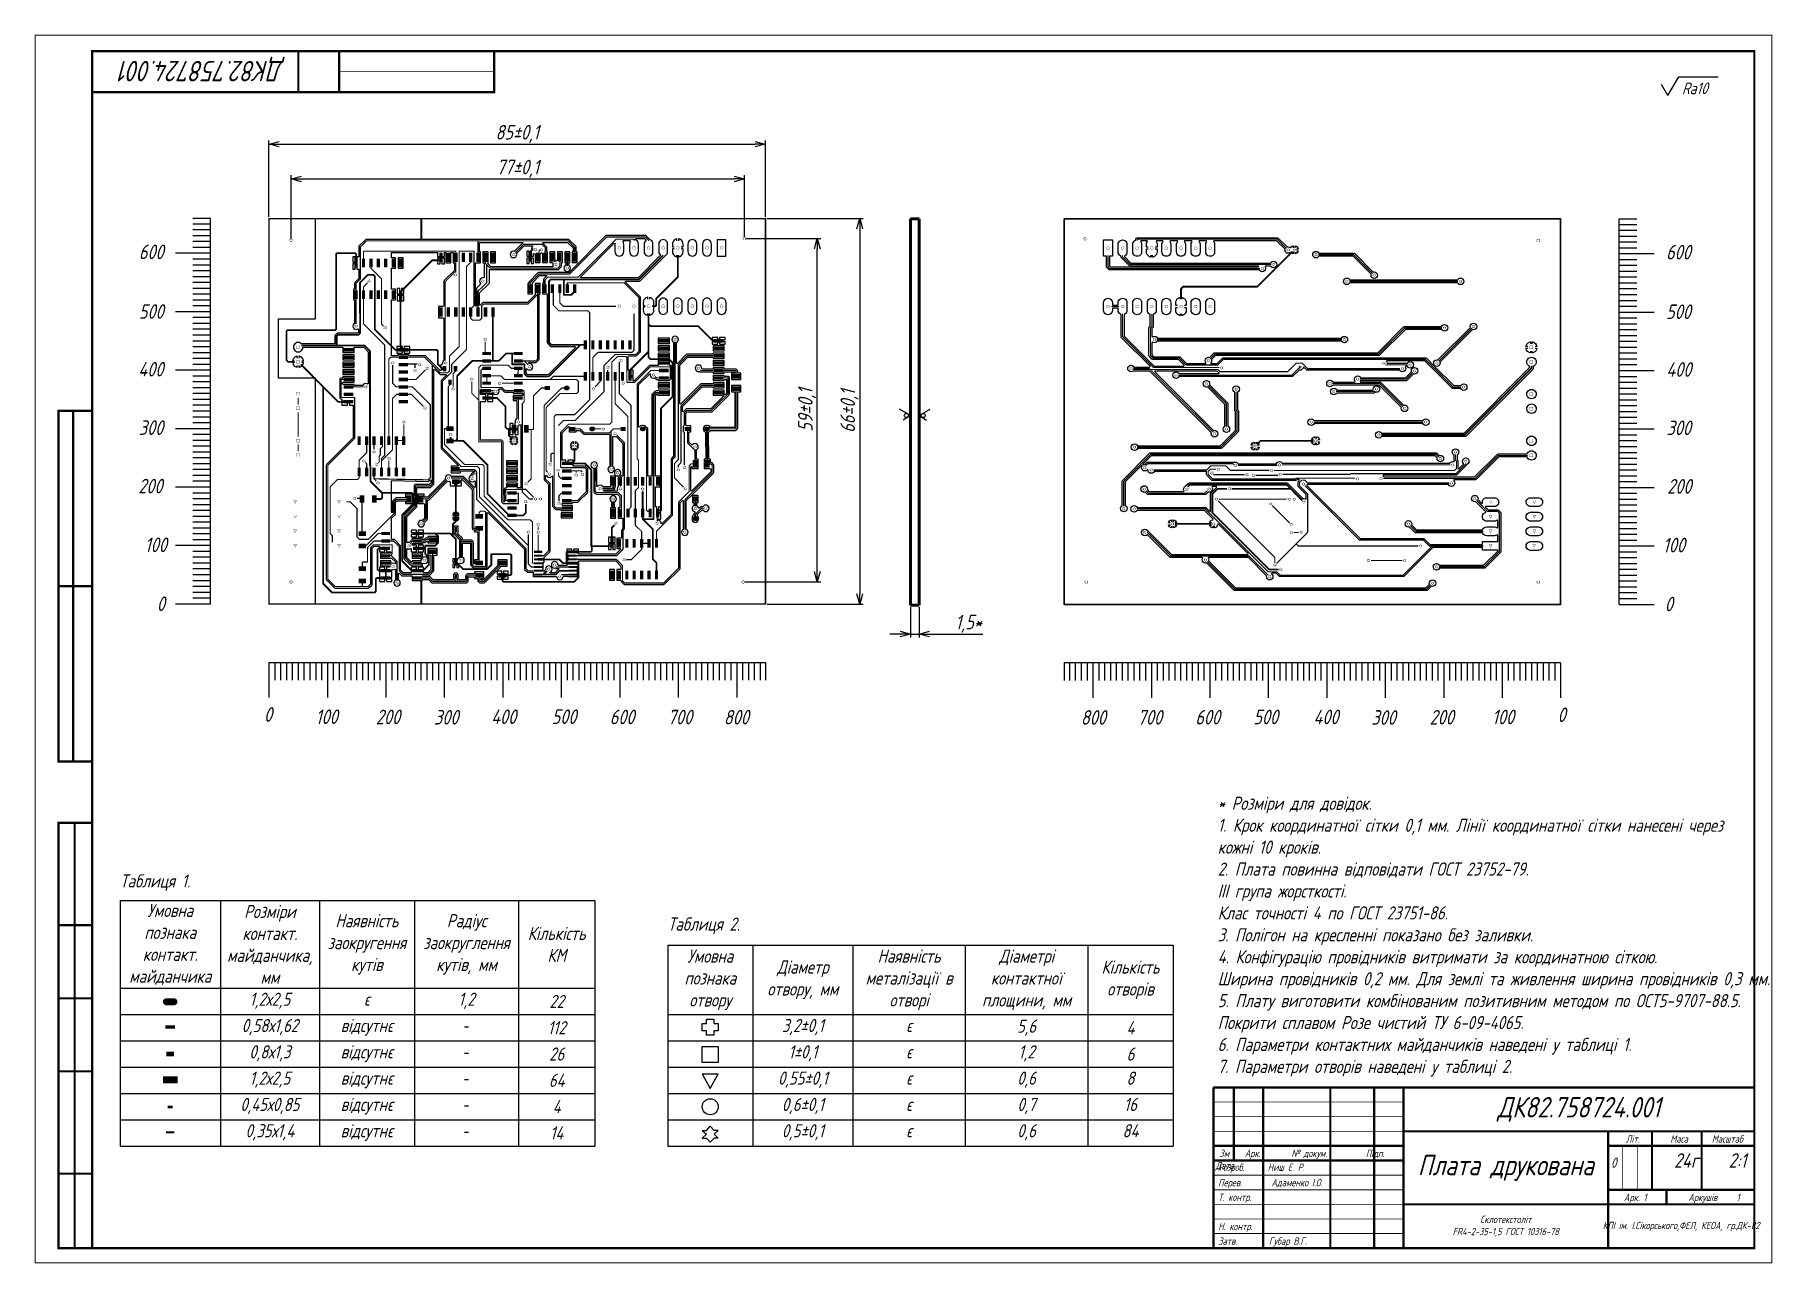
# Paper-space layout 'Лист1' of a CAD drawing. Header units: millimetres. Extents: x 0 to 594, y 0 to 420.
import ezdxf

# ---------------------------------------------------------------- set-up
doc = ezdxf.new("R2010")
doc.units = ezdxf.units.MM
for name, color, linetype in [('BottomLayer', 5, 'Continuous'), ('DrillDrawing', 1, 'Continuous'), ('Mechanical1', 6, 'Continuous'), ('TopLayer', 1, 'Continuous'), ('Метки', 7, 'Continuous')]:
    doc.layers.add(name, color=color, linetype=linetype)
doc.layers.add('Sheet', color=7, linetype='Continuous', lineweight=50)
doc.styles.get("Standard").update_dxf_attribs({"font": 'arial.ttf'})
doc.styles.add('стиль1', font='', dxfattribs={"oblique": 18})
doc.styles.get('стиль1').set_extended_font_data('GOST type A')
doc.dimstyles.new('ISO-25', dxfattribs={"dimtxt": 2.5, "dimasz": 3.5, "dimexe": 1.25, "dimexo": 0.625, "dimtad": 1, "dimtxsty": 'Standard', "dimblk": 'OPEN30', "dimcen": 2.5, "dimadec": 0, "dimazin": 0, "dimtfac": 1, "dimtmove": 0, "dimatfit": 3, "dimfxl": 1, "dimarcsym": 0})

psp = doc.layouts.new('Лист1')

# ---------------------------------------------------------------- texts
at = {"insert": (85.171, 404.353), "char_height": 7, "width": 60.9, "attachment_point": 1, "rotation": 180.000083}
psp.add_mtext('{\\fGOST type A|b0|i1|c204|p34;ДК82.75872\\fGOST type A|b0|i1|c0|p34;4\\fGOST type A|b0|i1|c204|p34;.001}', dxfattribs=at)
for s, width, insert, char_height, attachment_point in [('{\\fGOST type A|b0|i1|c204|p34;600}', 7.21635, (35.616, 348.512), 5, 1), ('{\\fGOST type A|b0|i1|c204|p34;600}', 7.21635, (566.403, 348.425), 5, 3), ('{\\fGOST type A|b0|i1|c204|p34;500}', 7.21635, (35.603, 328.115), 5, 1), ('{\\fGOST type A|b0|i1|c204|p34;500}', 7.21635, (566.416, 328.029), 5, 3), ('{\\fGOST type A|b0|i1|c204|p34;400}', 7.21635, (35.422, 308.375), 5, 1), ('{\\fGOST type A|b0|i1|c204|p34;400}', 7.21635, (566.597, 308.288), 5, 3), ('{\\fGOST type A|b0|i1|c204|p34;300}', 7.21635, (35.556, 288.38), 5, 1), ('{\\fGOST type A|b0|i1|c204|p34;300}', 7.21635, (566.463, 288.294), 5, 3), ('{\\fGOST type A|b0|i1|c204|p34;200}', 7.21635, (35.394, 268.387), 5, 1), ('{\\fGOST type A|b0|i1|c204|p34;200}', 7.21635, (566.625, 268.301), 5, 3), ('{\\fGOST type A|b0|i1|c204|p34;100}', 7.21635, (37.605, 248.294), 5, 1), ('{\\fGOST type A|b0|i1|c204|p34;100}', 7.21635, (564.413, 248.207), 5, 3), ('{\\fGOST type A|b0|i1|c204|p34;0}', 7.21635, (41.737, 228.126), 5, 1), ('{\\fGOST type A|b0|i1|c204|p34;0}', 7.21635, (560.282, 228.039), 5, 3), ('{\\fGOST type A|b0|i1|c204|p34;0}', 7.39927, (81.163, 190.24), 5, 3), ('{\\fGOST type A|b0|i1|c204|p34;100}', 7.39927, (103.589, 189.477), 5, 3), ('{\\fGOST type A|b0|i1|c204|p34;200}', 7.39927, (124.934, 189.394), 5, 3), ('{\\fGOST type A|b0|i1|c204|p34;300}', 7.39927, (144.89, 189.299), 5, 3), ('{\\fGOST type A|b0|i1|c204|p34;400}', 7.39927, (164.649, 189.486), 5, 3), ('{\\fGOST type A|b0|i1|c204|p34;500}', 7.39927, (185.234, 189.483), 5, 3), ('{\\fGOST type A|b0|i1|c204|p34;600}', 7.39927, (205.086, 189.394), 5, 3), ('{\\fGOST type A|b0|i1|c204|p34;700}', 7.39927, (224.81, 189.361), 5, 3), ('{\\fGOST type A|b0|i1|c204|p34;800}', 7.39927, (244.236, 189.318), 5, 3), ('{\\fGOST type A|b0|i1|c204|p34;800}', 7.39927, (357.783, 189.231), 5, 1), ('{\\fGOST type A|b0|i1|c204|p34;700}', 7.39927, (377.208, 189.275), 5, 1), ('{\\fGOST type A|b0|i1|c204|p34;600}', 7.39927, (396.933, 189.308), 5, 1), ('{\\fGOST type A|b0|i1|c204|p34;500}', 7.39927, (416.785, 189.397), 5, 1), ('{\\fGOST type A|b0|i1|c204|p34;400}', 7.39927, (437.37, 189.399), 5, 1), ('{\\fGOST type A|b0|i1|c204|p34;300}', 7.39927, (457.129, 189.213), 5, 1), ('{\\fGOST type A|b0|i1|c204|p34;200}', 7.39927, (477.085, 189.308), 5, 1), ('{\\fGOST type A|b0|i1|c204|p34;100}', 7.39927, (498.43, 189.391), 5, 1), ('{\\fGOST type A|b0|i1|c204|p34;0}', 7.39927, (520.856, 190.154), 5, 1), ('{\\fGOST type A|b0|i1|c204|p34;ДК82.758724.001}', 120.00022, (528.151, 52.65), 7, 5), ('{\\fGOST type A|b0|i1|c204|p34;Плата друкована}', 69.99996, (503.151, 32.65), 7, 5), (' {\\fGOST type A|b0|i1|c204|p34;\\H1.4x;0\\H0.71429x;         \\H2x;   24г    2:1 \\fGOST type A|b0|i0|c204|p34;  \\H1.4x;  }', 49.9998, (538.151, 37.648), 2.5, 1), ('{\\fGOST type A|b0|i1|c204|p34;Склотекстоліт\\PFR4-2-35-1,5 ГОСТ 10316-78}', 70.00004, (503.151, 12.65), 2.5, 5), ('{\\fGOST type A|b0|i1|c204|p34;КПІ ім. І.Сікорського,ФЕЛ, КЕОА, гр.ДК-82}', 49.99988, (563.137, 12.575), 2.5, 5)]:
    psp.add_mtext_dynamic_manual_height_columns(s, width=width, gutter_width=12.5, heights=[0], dxfattribs=dict(insert=insert, char_height=char_height, attachment_point=attachment_point))
at = {"char_height": 4.5, "attachment_point": 1}
for s, insert, width in [('{\\fGOST type A|b0|i1|c204|p34;* Розміри для довідок.\\P1. Крок координатної сітки 0,1 мм. Лінії координатної сітки нанесені через\\Pкожні 10 кроків.\\P2. Плата повинна відповідати ГОСТ 23752-79.\\PIII група жорсткості.\\PКлас точності 4 по ГОСТ 23751-86.\\P3. Полігон на кресленні показано без заливки.\\P4. Конфігурацію провідників витримати за координатною сіткою. \\PШирина провідників 0,2 мм. Для землі та живлення ширина провідників 0,3 мм.\\P5. Плату виготовити комбінованим позитивним методом по ОСТ5-9707-88.5. \\PПокрити сплавом Розе чистий ТУ 6-09-4065.\\P6. Параметри контактних майданчиків наведені у таблиці 1.\\P7. Параметри отворів наведені у таблиці 2.}', (404.613, 159.617), 1333.34866), ('{\\fGOST type A|b0|i1|c204|p34;Таблиця 1.}', (29.173, 133.07), 26.49462), ('{\\fGOST type A|b0|i1|c204|p34;Таблиця 2.}', (216.542, 118.298), 26.49462)]:
    psp.add_mtext(s, dxfattribs=dict(at, insert=insert, width=width))
at = {"color": 0, "char_height": 2.5, "attachment_point": 1}
for s, width, insert in [('\\pxqc;{\\fGOST type A|b0|i1|c204|p34;Літ.}', 12.5146, (540.306, 43.78)), ('\\pxqc;{\\fGOST type A|b0|i1|c204|p34;Маса}', 14.27777, (555.306, 43.78)), ('{\\fGOST type A|b0|i1|c204|p34; Масштаб}', 18.00001, (572.306, 43.78)), ('{\\fGOST type A|b0|i1|c204|p34; Зм    Арк.        № докум.          Підп.     Дата}', 64.24897, (403.917, 38.856)), ('{\\fISOCPEUR|b0|i1|c0|p34; \\fGOST type A|b0|i1|c204|p34;Розроб.\\fISOCPEUR|b0|i1|c0|p34;     \\fGOST type A|b0|i1|c204|p34;Ниш Є. Р.}', 64.99995, (403.115, 34.105)), ('{\\fGOST type A|b0|i1|c204|p34; Перев.\\fISOCPEUR|b0|i1|c204|p34;   \\fGOST type A|b0|i1|c204|p34;    Адаменко І.О.\\fISOCPEUR|b0|i1|c204|p34;     }', 64.99995, (403.485, 28.833)), ('{\\fGOST type A|b0|i1|c204|p34; Т. контр.}', 64.99995, (403.485, 23.833)), ('\\pxqc;{\\fGOST type A|b0|i1|c204|p34;Арк. 1}', 14.27777, (540.306, 23.78)), ('{\\fGOST type A|b0|i1|c204|p34;    Аркушів     1}', 27.01175, (560.306, 23.78)), ('{\\fGOST type A|b0|i1|c204|p34; Н. контр.}', 64.99995, (403.485, 13.833)), ('{\\fGOST type A|b0|i1|c204|p34; Затв. \\fISOCPEUR|b0|i1|c204|p34;   \\fISOCPEUR|b0|i1|c0|p34;   \\fGOST type A|b0|i1|c204|p34;Губар В.Г.}', 64.99995, (403.485, 8.833))]:
    psp.add_mtext_dynamic_manual_height_columns(s, width=width, gutter_width=12.5, heights=[0], dxfattribs=dict(at, insert=insert))
at = {"layer": 'Метки', "insert": (563.39, 403.969), "char_height": 4, "attachment_point": 1, "style": 'стиль1'}
psp.add_mtext_dynamic_manual_height_columns('Ra10', width=34.47412, gutter_width=5, heights=[0], dxfattribs=at)

# ---------------------------------------------------------------- blocks, each defined once
blk = doc.blocks.new('*T42')
at = {"color": 0, "linetype": 'ByBlock', "lineweight": -2, "transparency": 16777216}
for p, q in [((0, 0), (162.37, 0)), ((0, 0), (0, -84.01)), ((34.31, 0), (34.31, -84.01)), ((68.19, 0), (68.19, -84.01)), ((100.67, 0), (100.67, -84.01)), ((136.33, 0), (136.33, -84.01)), ((162.37, 0), (162.37, -84.01)), ((0, -30.01), (162.37, -30.01)), ((0, -39.01), (162.37, -39.01)), ((0, -48.01), (162.37, -48.01)), ((0, -57.01), (162.37, -57.01)), ((0, -66.01), (162.37, -66.01)), ((0, -75.01), (162.37, -75.01)), ((0, -84.01), (162.37, -84.01))]:
    blk.add_line(p, q, dxfattribs=at)
at = {"color": 0, "transparency": 16777216, "char_height": 4.5}
for s, insert, width, attachment_point in [('{\\fGOST type A|b0|i1|c204|p34;Умовна познака контакт. майданчика}', (17.16, -15), 31.3142, 5), ('{\\fGOST type A|b0|i1|c204|p34;Розміри контакт. майданчика, мм}', (51.25, -15), 30.8719, 5), ('{\\fGOST type A|b0|i1|c204|p34;Наявність заокругення кутів}', (84.43, -15), 29.4853, 5), ('{\\fGOST type A|b0|i1|c204|p34;Радіус заокруглення кутів, мм}', (118.5, -15), 32.6551, 5), ('{\\fGOST type A|b0|i1|c204|p34;Кількість КМ}', (149.35, -15), 23.0432, 5), ('{\\fGOST type A|b0|i1|c204|p34;1,2х2,5}', (51.25, -31.51), 30.8719, 2), ('{\\fGOST type A|b0|i1|c204|p34;є}', (84.43, -31.51), 29.4853, 2), ('{\\fGOST type A|b0|i1|c204|p34;1,2}', (118.5, -31.51), 32.6551, 2), ('{\\fGOST type A|b0|i1|c204|p34;22', (149.35, -34.51), 23.0432, 5), ('{\\fGOST type A|b0|i1|c204|p34;0,58х1,62}', (51.25, -40.51), 30.8719, 2), ('{\\fGOST type A|b0|i1|c204|p34;відсутнє}', (84.43, -40.51), 29.4853, 2), ('{\\fGOST type A|b0|i1|c204|p34;112', (149.35, -43.51), 23.0432, 5), ('-', (118.5, -40.51), 32.6551, 2), ('{\\fGOST type A|b0|i1|c204|p34;0,8х1,3}', (51.25, -49.51), 30.8719, 2), ('{\\fGOST type A|b0|i1|c204|p34;відсутнє}', (84.43, -49.51), 29.4853, 2), ('-', (118.5, -49.51), 32.6551, 2), ('{\\fGOST type A|b0|i1|c204|p34;26', (149.35, -52.51), 23.0432, 5), ('{\\fGOST type A|b0|i1|c204|p34;1,2х2,5}', (51.25, -58.51), 30.8719, 2), ('{\\fGOST type A|b0|i1|c204|p34;відсутнє}', (84.43, -58.51), 29.4853, 2), ('{\\fGOST type A|b0|i1|c204|p34;64', (149.35, -61.51), 23.0432, 5), ('-', (118.5, -58.51), 32.6551, 2), ('{\\fGOST type A|b0|i1|c204|p34;0,45х0,85}', (51.25, -67.51), 30.8719, 2), ('{\\fGOST type A|b0|i1|c204|p34;відсутнє}', (84.43, -67.51), 29.4853, 2), ('-', (118.5, -67.51), 32.6551, 2), ('{\\fGOST type A|b0|i1|c204|p34;4', (149.35, -70.51), 23.0432, 5), ('{\\fGOST type A|b0|i1|c204|p34;0,35х1,4}', (51.25, -76.51), 30.8719, 2), ('{\\fGOST type A|b0|i1|c204|p34;відсутнє}', (84.43, -76.51), 29.4853, 2), ('{\\fGOST type A|b0|i1|c204|p34;14', (149.35, -79.51), 23.0432, 5), ('-', (118.5, -76.51), 32.6551, 2)]:
    blk.add_mtext(s, dxfattribs=dict(at, insert=insert, width=width, attachment_point=attachment_point))
blk = doc.blocks.new('*T43')
at = {"color": 0, "linetype": 'ByBlock', "lineweight": -2, "transparency": 16777216}
for p, q in [((0, 0), (172.8, 0)), ((0, 0), (0, -68.78)), ((29.03, 0), (29.03, -68.78)), ((63.32, 0), (63.32, -68.78)), ((101.7, 0), (101.7, -68.78)), ((143.68, 0), (143.68, -68.78)), ((172.8, 0), (172.8, -68.78)), ((0, -23.78), (172.8, -23.78)), ((0, -32.78), (172.8, -32.78)), ((0, -41.78), (172.8, -41.78)), ((0, -50.78), (172.8, -50.78)), ((0, -59.78), (172.8, -59.78)), ((0, -68.78), (172.8, -68.78))]:
    blk.add_line(p, q, dxfattribs=at)
at = {"color": 0, "transparency": 16777216, "char_height": 4.5}
for s, insert, width, attachment_point in [('{\\fGOST type A|b0|i1|c204|p34;Умовна познака отвору}', (14.52, -11.89), 26.0322, 5), ('{\\fGOST type A|b0|i1|c204|p34;Діаметр отвору, мм}', (46.18, -11.89), 31.2924, 5), ('{\\fGOST type A|b0|i1|c204|p34;Наявність металізації в отворі}', (82.51, -11.89), 35.3791, 5), ('{\\fGOST type A|b0|i1|c204|p34;Діаметрі контактної площини, мм}', (122.69, -11.89), 38.9812, 5), ('{\\fGOST type A|b0|i1|c204|p34;Кількість отворів}', (158.24, -11.89), 26.1171, 5), ('{\\fGOST type A|b0|i1|c204|p34;3,2±0,1}', (46.18, -25.28), 31.2924, 2), ('{\\fGOST type A|b0|i1|c204|p34;є}', (82.51, -25.28), 35.3791, 2), ('{\\fGOST type A|b0|i1|c204|p34;5,6}', (122.69, -28.28), 38.9812, 5), ('{\\fGOST type A|b0|i1|c204|p34;4', (158.24, -28.28), 26.1171, 5), ('{\\fGOST type A|b0|i1|c204|p34;1±0,1}', (46.18, -34.28), 31.2924, 2), ('{\\fGOST type A|b0|i1|c204|p34;є}', (82.51, -34.28), 35.3791, 2), ('{\\fGOST type A|b0|i1|c204|p34;1,2}', (122.69, -34.28), 38.9812, 2), ('{\\fGOST type A|b0|i1|c204|p34;6', (158.24, -37.28), 26.1171, 5), ('{\\fGOST type A|b0|i1|c204|p34;0,55±0,1}', (46.18, -43.28), 31.2924, 2), ('{\\fGOST type A|b0|i1|c204|p34;є}', (82.51, -43.28), 35.3791, 2), ('{\\fGOST type A|b0|i1|c204|p34;0,6}', (122.69, -43.28), 38.9812, 2), ('{\\fGOST type A|b0|i1|c204|p34;8}', (158.24, -43.28), 26.1171, 2), ('{\\fGOST type A|b0|i1|c204|p34;0,6±0,1}', (46.18, -52.28), 31.2924, 2), ('{\\fGOST type A|b0|i1|c204|p34;0,7}', (122.69, -52.28), 38.9812, 2), ('{\\fGOST type A|b0|i1|c204|p34;16}', (158.24, -52.28), 26.1171, 2), ('{\\fGOST type A|b0|i1|c204|p34;є}', (82.51, -52.28), 35.3791, 2), ('{\\fGOST type A|b0|i1|c204|p34;0,5±0,1}', (46.18, -61.28), 31.2924, 2), ('{\\fGOST type A|b0|i1|c204|p34;є}', (82.51, -61.28), 35.3791, 2), ('{\\fGOST type A|b0|i1|c204|p34;0,6}', (122.69, -61.28), 38.9812, 2), ('{\\fGOST type A|b0|i1|c204|p34;84}', (158.24, -61.28), 26.1171, 2)]:
    blk.add_mtext(s, dxfattribs=dict(at, insert=insert, width=width, attachment_point=attachment_point))
blk = doc.blocks.new('_Open30')
at = {"color": 0, "linetype": 'ByBlock', "lineweight": -2}
for p, q in [((-1, 0.27), (0, 0)), ((0, 0), (-1, -0.27)), ((0, 0), (-1, 0))]:
    blk.add_line(p, q, dxfattribs=at)
blk = doc.blocks.new('*D44')
at = {"color": 0, "lineweight": -2, "transparency": 16777216}
for p, q in [((299.51, 224.51), (299.51, 214.03)), ((302.51, 224.51), (302.51, 214.03)), ((296.01, 215.28), (292.51, 215.28)), ((299.51, 215.28), (302.51, 215.28)), ((306.01, 215.28), (324.31, 215.28))]:
    blk.add_line(p, q, dxfattribs=at)
at = {"layer": 'Defpoints', "color": 0, "transparency": 16777216}
for p in [(299.51, 225.13), (302.51, 225.13), (302.51, 215.28)]:
    blk.add_point(p, dxfattribs=at)
at = {"color": 0, "lineweight": -2, "transparency": 16777216, "xscale": 3.5, "yscale": 3.5, "zscale": 3.5}
blk.add_blockref('_Open30', (299.51, 215.28), dxfattribs=at)
at = {"color": 0, "lineweight": -2, "transparency": 16777216, "xscale": 3.5, "yscale": 3.5, "zscale": 3.5, "rotation": 180}
blk.add_blockref('_Open30', (302.51, 215.28), dxfattribs=at)
at = {"color": 0, "transparency": 16777216, "insert": (319.41, 218.78), "char_height": 2.5, "attachment_point": 5}
blk.add_mtext('{\\fGOST type A|b0|i1|c204|p34;\\H2x;1,5*}', dxfattribs=at)
blk = doc.blocks.new('*U32')
blk.add_line((0, 0), (0, -6))
blk = doc.blocks.new('*U33')
at = {"color": 0, "linetype": 'ByBlock', "lineweight": -2, "transparency": 16777216}
for p in [(80.09, 205.52), (82.09, 205.52), (84.09, 205.52), (86.09, 205.52), (88.09, 205.52), (90.09, 205.52), (92.09, 205.52), (94.09, 205.52), (96.09, 205.52), (98.09, 205.52), (100.09, 205.52), (102.09, 205.52), (104.09, 205.52), (106.09, 205.52), (108.09, 205.52), (110.09, 205.52), (112.09, 205.52), (114.09, 205.52), (116.09, 205.52), (118.09, 205.52), (120.09, 205.52), (122.09, 205.52), (124.09, 205.52), (126.09, 205.52), (128.09, 205.52), (130.09, 205.52), (132.09, 205.52), (134.09, 205.52), (136.09, 205.52), (138.09, 205.52), (140.09, 205.52), (142.09, 205.52), (144.09, 205.52), (146.09, 205.52), (148.09, 205.52), (150.09, 205.52), (152.09, 205.52), (154.09, 205.52), (156.09, 205.52), (158.09, 205.52), (160.09, 205.52), (162.09, 205.52), (164.09, 205.52), (166.09, 205.52), (168.09, 205.52), (170.09, 205.52), (172.09, 205.52), (174.09, 205.52), (176.09, 205.52), (178.09, 205.52), (180.09, 205.52), (182.09, 205.52), (184.09, 205.52), (186.09, 205.52), (188.09, 205.52), (190.09, 205.52), (192.09, 205.52), (194.09, 205.52), (196.09, 205.52), (198.09, 205.52), (200.09, 205.52), (202.09, 205.52), (204.09, 205.52), (206.09, 205.52), (208.09, 205.52), (210.09, 205.52), (212.09, 205.52), (214.09, 205.52), (216.09, 205.52), (218.09, 205.52), (220.09, 205.52), (222.09, 205.52), (224.09, 205.52), (226.09, 205.52), (228.09, 205.52), (230.09, 205.52), (232.09, 205.52), (234.09, 205.52), (236.09, 205.52), (238.09, 205.52), (240.09, 205.52), (242.09, 205.52), (244.09, 205.52), (246.09, 205.52), (248.09, 205.52)]:
    blk.add_blockref('*U32', p, dxfattribs=at)
blk = doc.blocks.new('*U34')
blk.add_line((0, 0), (0, -12))
blk = doc.blocks.new('*U35')
at = {"color": 0, "linetype": 'ByBlock', "lineweight": -2, "transparency": 16777216}
for p in [(80.09, 205.52), (100.09, 205.52), (120.09, 205.52), (140.09, 205.52), (160.09, 205.52), (180.09, 205.52), (200.09, 205.52), (220.09, 205.52), (240.09, 205.52)]:
    blk.add_blockref('*U34', p, dxfattribs=at)
blk = doc.blocks.new('*U36')
blk.add_line((0, 0), (0, 6))
blk = doc.blocks.new('*U37')
at = {"color": 0, "linetype": 'ByBlock', "lineweight": -2, "transparency": 16777216, "rotation": 90}
for p in [(60.09, 355.52), (60.09, 353.52), (60.09, 351.52), (60.09, 349.52), (60.09, 347.52), (60.09, 345.52), (60.09, 343.52), (60.09, 341.52), (60.09, 339.52), (60.09, 337.52), (60.09, 335.52), (60.09, 333.52), (60.09, 331.52), (60.09, 329.52), (60.09, 327.52), (60.09, 325.52), (60.09, 323.52), (60.09, 321.52), (60.09, 319.52), (60.09, 317.52), (60.09, 315.52), (60.09, 313.52), (60.09, 311.52), (60.09, 309.52), (60.09, 307.52), (60.09, 305.52), (60.09, 303.52), (60.09, 301.52), (60.09, 299.52), (60.09, 297.52), (60.09, 295.52), (60.09, 293.52), (60.09, 291.52), (60.09, 289.52), (60.09, 287.52), (60.09, 285.52), (60.09, 283.52), (60.09, 281.52), (60.09, 279.52), (60.09, 277.52), (60.09, 275.52), (60.09, 273.52), (60.09, 271.52), (60.09, 269.52), (60.09, 267.52), (60.09, 265.52), (60.09, 263.52), (60.09, 261.52), (60.09, 259.52), (60.09, 257.52), (60.09, 255.52), (60.09, 253.52), (60.09, 251.52), (60.09, 249.52), (60.09, 247.52), (60.09, 245.52), (60.09, 243.52), (60.09, 241.52), (60.09, 239.52), (60.09, 237.52), (60.09, 235.52), (60.09, 233.52), (60.09, 231.52), (60.09, 229.52), (60.09, 227.52), (60.09, 225.52)]:
    blk.add_blockref('*U36', p, dxfattribs=at)
blk = doc.blocks.new('*U38')
blk.add_line((0, 0), (0, 12))
blk = doc.blocks.new('*U39')
at = {"color": 0, "linetype": 'ByBlock', "lineweight": -2, "transparency": 16777216, "rotation": 90}
for p in [(60.09, 345.52), (60.09, 325.52), (60.09, 305.52), (60.09, 285.52), (60.09, 265.52), (60.09, 245.52), (60.09, 225.52)]:
    blk.add_blockref('*U38', p, dxfattribs=at)
blk = doc.blocks.new('*U26')
blk.add_line((0, 0), (0, -6))
blk = doc.blocks.new('*U27')
at = {"color": 0, "linetype": 'ByBlock', "lineweight": -2, "transparency": 16777216}
for p in [(382.68, 190.48), (384.68, 190.48), (386.68, 190.48), (388.68, 190.48), (390.68, 190.48), (392.68, 190.48), (394.68, 190.48), (396.68, 190.48), (398.68, 190.48), (400.68, 190.48), (402.68, 190.48), (404.68, 190.48), (406.68, 190.48), (408.68, 190.48), (410.68, 190.48), (412.68, 190.48), (414.68, 190.48), (416.68, 190.48), (418.68, 190.48), (420.68, 190.48), (422.68, 190.48), (424.68, 190.48), (426.68, 190.48), (428.68, 190.48), (430.68, 190.48), (432.68, 190.48), (434.68, 190.48), (436.68, 190.48), (438.68, 190.48), (440.68, 190.48), (442.68, 190.48), (444.68, 190.48), (446.68, 190.48), (448.68, 190.48), (450.68, 190.48), (452.68, 190.48), (454.68, 190.48), (456.68, 190.48), (458.68, 190.48), (460.68, 190.48), (462.68, 190.48), (464.68, 190.48), (466.68, 190.48), (468.68, 190.48), (470.68, 190.48), (472.68, 190.48), (474.68, 190.48), (476.68, 190.48), (478.68, 190.48), (480.68, 190.48), (482.68, 190.48), (484.68, 190.48), (486.68, 190.48), (488.68, 190.48), (490.68, 190.48), (492.68, 190.48), (494.68, 190.48), (496.68, 190.48), (498.68, 190.48), (500.68, 190.48), (502.68, 190.48), (504.68, 190.48), (506.68, 190.48), (508.68, 190.48), (510.68, 190.48), (512.68, 190.48), (514.68, 190.48), (516.68, 190.48), (518.68, 190.48), (520.68, 190.48), (522.68, 190.48), (524.68, 190.48), (526.68, 190.48), (528.68, 190.48), (530.68, 190.48), (532.68, 190.48), (534.68, 190.48), (536.68, 190.48), (538.68, 190.48), (540.68, 190.48), (542.68, 190.48), (544.68, 190.48), (546.68, 190.48), (548.68, 190.48), (550.68, 190.48)]:
    blk.add_blockref('*U26', p, dxfattribs=at)
blk = doc.blocks.new('*U28')
blk.add_line((0, 0), (0, -12))
blk = doc.blocks.new('*U29')
at = {"color": 0, "linetype": 'ByBlock', "lineweight": -2, "transparency": 16777216}
for p in [(382.68, 190.48), (402.68, 190.48), (422.68, 190.48), (442.68, 190.48), (462.68, 190.48), (482.68, 190.48), (502.68, 190.48), (522.68, 190.48), (542.68, 190.48)]:
    blk.add_blockref('*U28', p, dxfattribs=at)
blk = doc.blocks.new('*U24')
blk.add_line((0, 0), (0, 6))
blk = doc.blocks.new('*U25')
at = {"color": 0, "linetype": 'ByBlock', "lineweight": -2, "transparency": 16777216, "rotation": 90}
for p in [(565.86, 359.57), (565.86, 357.57), (565.86, 355.57), (565.86, 353.57), (565.86, 351.57), (565.86, 349.57), (565.86, 347.57), (565.86, 345.57), (565.86, 343.57), (565.86, 341.57), (565.86, 339.57), (565.86, 337.57), (565.86, 335.57), (565.86, 333.57), (565.86, 331.57), (565.86, 329.57), (565.86, 327.57), (565.86, 325.57), (565.86, 323.57), (565.86, 321.57), (565.86, 319.57), (565.86, 317.57), (565.86, 315.57), (565.86, 313.57), (565.86, 311.57), (565.86, 309.57), (565.86, 307.57), (565.86, 305.57), (565.86, 303.57), (565.86, 301.57), (565.86, 299.57), (565.86, 297.57), (565.86, 295.57), (565.86, 293.57), (565.86, 291.57), (565.86, 289.57), (565.86, 287.57), (565.86, 285.57), (565.86, 283.57), (565.86, 281.57), (565.86, 279.57), (565.86, 277.57), (565.86, 275.57), (565.86, 273.57), (565.86, 271.57), (565.86, 269.57), (565.86, 267.57), (565.86, 265.57), (565.86, 263.57), (565.86, 261.57), (565.86, 259.57), (565.86, 257.57), (565.86, 255.57), (565.86, 253.57), (565.86, 251.57), (565.86, 249.57), (565.86, 247.57), (565.86, 245.57), (565.86, 243.57), (565.86, 241.57), (565.86, 239.57), (565.86, 237.57), (565.86, 235.57), (565.86, 233.57), (565.86, 231.57), (565.86, 229.57)]:
    blk.add_blockref('*U24', p, dxfattribs=at)
blk = doc.blocks.new('*U30')
blk.add_line((0, 0), (0, 12))
blk = doc.blocks.new('*U31')
at = {"color": 0, "linetype": 'ByBlock', "lineweight": -2, "transparency": 16777216, "rotation": 90}
for p in [(565.86, 349.57), (565.86, 329.57), (565.86, 309.57), (565.86, 289.57), (565.86, 269.57), (565.86, 249.57), (565.86, 229.57)]:
    blk.add_blockref('*U30', p, dxfattribs=at)
blk = doc.blocks.new('*D40')
at = {"color": 0, "lineweight": -2, "transparency": 16777216}
for p, q in [((250.54, 357.38), (283.41, 357.38)), ((282.16, 353.88), (282.16, 229.02)), ((250.54, 225.52), (283.41, 225.52))]:
    blk.add_line(p, q, dxfattribs=at)
at = {"layer": 'Defpoints', "color": 0, "transparency": 16777216}
for p in [(249.91, 357.38), (249.91, 225.52), (282.16, 225.52)]:
    blk.add_point(p, dxfattribs=at)
at = {"color": 0, "lineweight": -2, "transparency": 16777216, "xscale": 3.5, "yscale": 3.5, "zscale": 3.5}
for p, rotation in [((282.16, 357.38), 90), ((282.16, 225.52), 270)]:
    blk.add_blockref('_Open30', p, dxfattribs=dict(at, rotation=rotation))
at = {"color": 0, "transparency": 16777216, "insert": (278.66, 291.45), "char_height": 2.5, "attachment_point": 5, "rotation": 90}
blk.add_mtext('{\\fGOST type A|b0|i1|c204|p34;\\H2x;66±0,1}', dxfattribs=at)
blk = doc.blocks.new('*D41')
at = {"color": 0, "lineweight": -2, "transparency": 16777216}
for p, q in [((80.09, 358), (80.09, 384.11)), ((83.59, 382.86), (246.41, 382.86)), ((249.91, 358), (249.91, 384.11))]:
    blk.add_line(p, q, dxfattribs=at)
at = {"layer": 'Defpoints', "color": 0, "transparency": 16777216}
for p in [(249.91, 382.86), (80.09, 357.38), (249.91, 357.38)]:
    blk.add_point(p, dxfattribs=at)
at = {"color": 0, "lineweight": -2, "transparency": 16777216, "xscale": 3.5, "yscale": 3.5, "zscale": 3.5, "rotation": 180}
blk.add_blockref('_Open30', (80.09, 382.86), dxfattribs=at)
at = {"color": 0, "lineweight": -2, "transparency": 16777216, "xscale": 3.5, "yscale": 3.5, "zscale": 3.5}
blk.add_blockref('_Open30', (249.91, 382.86), dxfattribs=at)
at = {"color": 0, "transparency": 16777216, "insert": (165, 386.36), "char_height": 2.5, "width": 16.1, "attachment_point": 5}
blk.add_mtext('{\\fGOST type A|b0|i1|c204|p34;\\H2x;85±0,1}', dxfattribs=at)
blk = doc.blocks.new('*D45')
at = {"color": 0, "lineweight": -2, "transparency": 16777216}
for p, q in [((243.35, 350.58), (268.92, 350.58)), ((267.67, 236.61), (267.67, 347.08)), ((242.95, 233.11), (268.92, 233.11))]:
    blk.add_line(p, q, dxfattribs=at)
at = {"layer": 'Defpoints', "color": 0, "transparency": 16777216}
for p in [(242.72, 350.58), (267.67, 350.58), (242.32, 233.11)]:
    blk.add_point(p, dxfattribs=at)
at = {"color": 0, "lineweight": -2, "transparency": 16777216, "xscale": 3.5, "yscale": 3.5, "zscale": 3.5}
for p, rotation in [((267.67, 350.58), 90), ((267.67, 233.11), 270)]:
    blk.add_blockref('_Open30', p, dxfattribs=dict(at, rotation=rotation))
at = {"color": 0, "transparency": 16777216, "insert": (264.17, 291.85), "char_height": 2.5, "attachment_point": 5, "rotation": 90}
blk.add_mtext('{\\fGOST type A|b0|i1|c0|p34;\\H2x;59\\fGOST type A|b0|i1|c204|p34;±0,1}', dxfattribs=at)
blk = doc.blocks.new('*D46')
at = {"color": 0, "lineweight": -2, "transparency": 16777216}
for p, q in [((87.69, 350.61), (87.69, 372.21)), ((91.19, 370.96), (239.22, 370.96)), ((242.72, 351.21), (242.72, 372.21))]:
    blk.add_line(p, q, dxfattribs=at)
at = {"layer": 'Defpoints', "color": 0, "transparency": 16777216}
for p in [(242.72, 370.96), (87.69, 349.98), (242.72, 350.58)]:
    blk.add_point(p, dxfattribs=at)
at = {"color": 0, "lineweight": -2, "transparency": 16777216, "xscale": 3.5, "yscale": 3.5, "zscale": 3.5, "rotation": 180}
blk.add_blockref('_Open30', (87.69, 370.96), dxfattribs=at)
at = {"color": 0, "lineweight": -2, "transparency": 16777216, "xscale": 3.5, "yscale": 3.5, "zscale": 3.5}
blk.add_blockref('_Open30', (242.72, 370.96), dxfattribs=at)
at = {"color": 0, "transparency": 16777216, "insert": (165.2, 374.46), "char_height": 2.5, "attachment_point": 5}
blk.add_mtext('{\\fGOST type A|b0|i1|c0|p34;\\H2x;77\\fGOST type A|b0|i1|c204|p34;±0,1}', dxfattribs=at)

# ---------------------------------------------------------------- dimensions: what is measured, and where the dimension line sits
for base, p1, p2, text, picture, middle in [((249.914, 382.864), (80.094, 357.376), (249.914, 357.376), '{\\fGOST type A|b0|i1|c204|p34;\\H2x;85±0,1}', '*D41', (165.004, 382.864)), ((302.509, 215.281), (299.509, 225.132), (302.509, 225.132), '{\\fGOST type A|b0|i1|c204|p34;\\H2x;1,5*}', '*D44', (319.408, 215.281))]:
    dim = psp.add_linear_dim(base=base, p1=p1, p2=p2, text=text, dimstyle='ISO-25')
    dim.commit()
    dim.dimension.update_dxf_attribs({"geometry": picture, "text_midpoint": middle, "dimtype": 160})
dim = psp.add_linear_dim(base=(242.721, 370.959), p1=(87.686, 349.984), p2=(242.721, 350.584), text='{\\fGOST type A|b0|i1|c0|p34;\\H2x;77\\fGOST type A|b0|i1|c204|p34;±0,1}', dimstyle='ISO-25')
dim.commit()
dim.dimension.update_dxf_attribs({"geometry": '*D46', "text_midpoint": (165.204, 374.459)})
dim = psp.add_linear_dim(base=(282.161, 225.516), p1=(249.914, 357.376), p2=(249.914, 225.516), angle=270.000001, text='{\\fGOST type A|b0|i1|c204|p34;\\H2x;66±0,1}', dimstyle='ISO-25')
dim.commit()
dim.dimension.update_dxf_attribs({"geometry": '*D40', "text_midpoint": (282.161, 291.446), "dimtype": 161})
dim = psp.add_linear_dim(base=(267.67, 350.584), p1=(242.322, 233.108), p2=(242.721, 350.584), angle=90, text='{\\fGOST type A|b0|i1|c0|p34;\\H2x;59\\fGOST type A|b0|i1|c204|p34;±0,1}', dimstyle='ISO-25')
dim.commit()
dim.dimension.update_dxf_attribs({"geometry": '*D45', "text_midpoint": (264.17, 291.846)})

# ---------------------------------------------------------------- hatches: boundary and pattern name
at = {"layer": 'TopLayer'}
for points in [[(138.372, 345.769), (139.531, 345.769), (139.531, 342.532), (138.372, 342.532)], [(140.909, 345.769), (142.068, 345.769), (142.068, 342.532), (140.909, 342.532)], [(143.447, 345.769), (144.605, 345.769), (144.605, 342.532), (143.447, 342.532)], [(145.984, 345.769), (147.143, 345.769), (147.143, 342.532), (145.984, 342.532)], [(148.521, 345.769), (149.68, 345.769), (149.68, 342.532), (148.521, 342.532)], [(151.059, 345.769), (152.217, 345.769), (152.217, 342.532), (151.059, 342.532)], [(153.596, 345.769), (154.755, 345.769), (154.755, 342.532), (153.596, 342.532)], [(156.133, 345.769), (157.292, 345.769), (157.292, 342.532), (156.133, 342.532)], [(168.91, 345.689), (170.008, 345.689), (170.008, 342.692), (168.91, 342.692)], [(171.447, 345.689), (172.546, 345.689), (172.546, 342.692), (171.447, 342.692)], [(173.984, 345.689), (175.083, 345.689), (175.083, 342.692), (173.984, 342.692)], [(176.521, 345.689), (177.62, 345.689), (177.62, 342.692), (176.521, 342.692)], [(179.059, 345.689), (180.158, 345.689), (180.158, 342.692), (179.059, 342.692)], [(181.596, 345.689), (182.695, 345.689), (182.695, 342.692), (181.596, 342.692)], [(184.133, 345.689), (185.232, 345.689), (185.232, 342.692), (184.133, 342.692)], [(110.451, 340.694), (109.353, 340.694), (109.353, 343.691), (110.451, 343.691)], [(112.989, 340.694), (111.89, 340.694), (111.89, 343.691), (112.989, 343.691)], [(115.526, 340.694), (114.427, 340.694), (114.427, 343.691), (115.526, 343.691)], [(118.063, 340.694), (116.965, 340.694), (116.965, 343.691), (118.063, 343.691)], [(120.601, 340.694), (119.502, 340.694), (119.502, 343.691), (120.601, 343.691)], [(123.138, 340.694), (122.039, 340.694), (122.039, 343.691), (123.138, 343.691)], [(125.675, 340.694), (124.577, 340.694), (124.577, 343.691), (125.675, 343.691)], [(110.451, 329.905), (109.353, 329.905), (109.353, 332.902), (110.451, 332.902)], [(112.989, 329.905), (111.89, 329.905), (111.89, 332.902), (112.989, 332.902)], [(115.526, 329.905), (114.427, 329.905), (114.427, 332.902), (115.526, 332.902)], [(118.063, 329.905), (116.965, 329.905), (116.965, 332.902), (118.063, 332.902)], [(120.601, 329.905), (119.502, 329.905), (119.502, 332.902), (120.601, 332.902)], [(123.138, 329.905), (122.039, 329.905), (122.039, 332.902), (123.138, 332.902)], [(125.675, 329.905), (124.577, 329.905), (124.577, 332.902), (125.675, 332.902)], [(168.91, 334.9), (170.008, 334.9), (170.008, 331.903), (168.91, 331.903)], [(171.447, 334.9), (172.546, 334.9), (172.546, 331.903), (171.447, 331.903)], [(173.984, 334.9), (175.083, 334.9), (175.083, 331.903), (173.984, 331.903)], [(176.521, 334.9), (177.62, 334.9), (177.62, 331.903), (176.521, 331.903)], [(179.059, 334.9), (180.158, 334.9), (180.158, 331.903), (179.059, 331.903)], [(181.596, 334.9), (182.695, 334.9), (182.695, 331.903), (181.596, 331.903)], [(184.133, 334.9), (185.232, 334.9), (185.232, 331.903), (184.133, 331.903)], [(138.372, 327.029), (139.531, 327.029), (139.531, 323.792), (138.372, 323.792)], [(140.909, 327.029), (142.068, 327.029), (142.068, 323.792), (140.909, 323.792)], [(143.447, 327.029), (144.605, 327.029), (144.605, 323.792), (143.447, 323.792)], [(145.984, 327.029), (147.143, 327.029), (147.143, 323.792), (145.984, 323.792)], [(148.521, 327.029), (149.68, 327.029), (149.68, 323.792), (148.521, 323.792)], [(151.059, 327.029), (152.217, 327.029), (152.217, 323.792), (151.059, 323.792)], [(153.596, 327.029), (154.755, 327.029), (154.755, 323.792), (153.596, 323.792)], [(156.133, 327.029), (157.292, 327.029), (157.292, 323.792), (156.133, 323.792)], [(188.908, 312.724), (187.81, 312.724), (187.81, 315.72), (188.908, 315.72)], [(191.446, 312.724), (190.347, 312.724), (190.347, 315.72), (191.446, 315.72)], [(193.983, 312.724), (192.884, 312.724), (192.884, 315.72), (193.983, 315.72)], [(196.52, 312.724), (195.422, 312.724), (195.422, 315.72), (196.52, 315.72)], [(199.058, 312.724), (197.959, 312.724), (197.959, 315.72), (199.058, 315.72)], [(201.595, 312.724), (200.496, 312.724), (200.496, 315.72), (201.595, 315.72)], [(204.132, 312.724), (203.033, 312.724), (203.033, 315.72), (204.132, 315.72)], [(216.809, 316.16), (216.809, 315.001), (213.572, 315.001), (213.572, 316.16)], [(235.549, 316.16), (235.549, 315.001), (232.312, 315.001), (232.312, 316.16)], [(108.923, 313.083), (108.923, 311.924), (105.687, 311.924), (105.687, 313.083)], [(108.923, 310.546), (108.923, 309.387), (105.687, 309.387), (105.687, 310.546)], [(127.663, 313.083), (127.663, 311.924), (124.427, 311.924), (124.427, 313.083)], [(127.663, 310.546), (127.663, 309.387), (124.427, 309.387), (124.427, 310.546)], [(153.116, 310.696), (153.116, 311.795), (156.113, 311.795), (156.113, 310.696)], [(153.116, 308.159), (153.116, 309.257), (156.113, 309.257), (156.113, 308.159)], [(163.905, 310.696), (163.905, 311.795), (166.902, 311.795), (166.902, 310.696)], [(163.905, 308.159), (163.905, 309.257), (166.902, 309.257), (166.902, 308.159)], [(216.809, 313.623), (216.809, 312.464), (213.572, 312.464), (213.572, 313.623)], [(216.809, 311.085), (216.809, 309.927), (213.572, 309.927), (213.572, 311.085)], [(235.549, 313.623), (235.549, 312.464), (232.312, 312.464), (232.312, 313.623)], [(235.549, 311.085), (235.549, 309.927), (232.312, 309.927), (232.312, 311.085)], [(108.923, 308.009), (108.923, 306.85), (105.687, 306.85), (105.687, 308.009)], [(108.923, 305.471), (108.923, 304.313), (105.687, 304.313), (105.687, 305.471)], [(127.663, 308.009), (127.663, 306.85), (124.427, 306.85), (124.427, 308.009)], [(127.663, 305.471), (127.663, 304.313), (124.427, 304.313), (124.427, 305.471)], [(139.531, 306.93), (140.729, 306.93), (140.729, 305.132), (139.531, 305.132)], [(143.327, 306.93), (144.525, 306.93), (144.525, 305.132), (143.327, 305.132)], [(153.116, 305.621), (153.116, 306.72), (156.113, 306.72), (156.113, 305.621)], [(153.116, 303.084), (153.116, 304.183), (156.113, 304.183), (156.113, 303.084)], [(163.905, 305.621), (163.905, 306.72), (166.902, 306.72), (166.902, 305.621)], [(163.905, 303.084), (163.905, 304.183), (166.902, 304.183), (166.902, 303.084)], [(188.908, 301.935), (187.81, 301.935), (187.81, 304.932), (188.908, 304.932)], [(191.446, 301.935), (190.347, 301.935), (190.347, 304.932), (191.446, 304.932)], [(193.983, 301.935), (192.884, 301.935), (192.884, 304.932), (193.983, 304.932)], [(196.52, 301.935), (195.422, 301.935), (195.422, 304.932), (196.52, 304.932)], [(199.058, 301.935), (197.959, 301.935), (197.959, 304.932), (199.058, 304.932)], [(201.595, 301.935), (200.496, 301.935), (200.496, 304.932), (201.595, 304.932)], [(204.132, 301.935), (203.033, 301.935), (203.033, 304.932), (204.132, 304.932)], [(216.809, 308.548), (216.809, 307.389), (213.572, 307.389), (213.572, 308.548)], [(216.809, 306.011), (216.809, 304.852), (213.572, 304.852), (213.572, 306.011)], [(216.809, 303.473), (216.809, 302.315), (213.572, 302.315), (213.572, 303.473)], [(235.549, 308.548), (235.549, 307.389), (232.312, 307.389), (232.312, 308.548)], [(235.549, 306.011), (235.549, 304.852), (232.312, 304.852), (232.312, 306.011)], [(235.549, 303.473), (235.549, 302.315), (232.312, 302.315), (232.312, 303.473)], [(241.223, 304.233), (241.223, 302.634), (238.626, 302.634), (238.626, 304.233)], [(108.923, 302.934), (108.923, 301.775), (105.687, 301.775), (105.687, 302.934)], [(108.923, 300.397), (108.923, 299.238), (105.687, 299.238), (105.687, 300.397)], [(108.923, 297.859), (108.923, 296.701), (105.687, 296.701), (105.687, 297.859)], [(127.663, 302.934), (127.663, 301.775), (124.427, 301.775), (124.427, 302.934)], [(127.663, 300.397), (127.663, 299.238), (124.427, 299.238), (124.427, 300.397)], [(127.663, 297.859), (127.663, 296.701), (124.427, 296.701), (124.427, 297.859)], [(141.429, 302.335), (142.627, 302.335), (142.627, 300.537), (141.429, 300.537)], [(153.116, 300.547), (153.116, 301.645), (156.113, 301.645), (156.113, 300.547)], [(153.116, 298.009), (153.116, 299.108), (156.113, 299.108), (156.113, 298.009)], [(163.905, 300.547), (163.905, 301.645), (166.902, 301.645), (166.902, 300.547)], [(163.905, 298.009), (163.905, 299.108), (166.902, 299.108), (166.902, 298.009)], [(176.192, 300.137), (176.192, 298.738), (174.394, 298.738), (174.394, 300.137)], [(216.809, 300.936), (216.809, 299.777), (213.572, 299.777), (213.572, 300.936)], [(216.809, 298.399), (216.809, 297.24), (213.572, 297.24), (213.572, 298.399)], [(235.549, 300.936), (235.549, 299.777), (232.312, 299.777), (232.312, 300.936)], [(235.549, 298.399), (235.549, 297.24), (232.312, 297.24), (232.312, 298.399)], [(241.223, 300.037), (241.223, 298.439), (238.626, 298.439), (238.626, 300.037)], [(108.923, 295.322), (108.923, 294.163), (105.687, 294.163), (105.687, 295.322)], [(127.663, 295.322), (127.663, 294.163), (124.427, 294.163), (124.427, 295.322)], [(153.116, 295.472), (153.116, 296.571), (156.113, 296.571), (156.113, 295.472)], [(163.905, 295.472), (163.905, 296.571), (166.902, 296.571), (166.902, 295.472)], [(143.327, 286.352), (143.327, 284.753), (140.729, 284.753), (140.729, 286.352)], [(163.106, 286.751), (164.704, 286.751), (164.704, 284.154), (163.106, 284.154)], [(167.301, 286.751), (168.9, 286.751), (168.9, 284.154), (167.301, 284.154)], [(184.883, 286.152), (184.883, 284.753), (183.085, 284.753), (183.085, 286.152)], [(202.164, 286.152), (202.164, 284.753), (200.366, 284.753), (200.366, 286.152)], [(224.141, 286.152), (224.141, 284.753), (222.343, 284.753), (222.343, 286.152)], [(110.431, 282.955), (111.53, 282.955), (111.53, 279.958), (110.431, 279.958)], [(112.969, 282.955), (114.068, 282.955), (114.068, 279.958), (112.969, 279.958)], [(115.506, 282.955), (116.605, 282.955), (116.605, 279.958), (115.506, 279.958)], [(118.043, 282.955), (119.142, 282.955), (119.142, 279.958), (118.043, 279.958)], [(120.581, 282.955), (121.68, 282.955), (121.68, 279.958), (120.581, 279.958)], [(123.118, 282.955), (124.217, 282.955), (124.217, 279.958), (123.118, 279.958)], [(125.655, 282.955), (126.754, 282.955), (126.754, 279.958), (125.655, 279.958)], [(143.327, 282.156), (143.327, 280.558), (140.729, 280.558), (140.729, 282.156)], [(164.864, 274.204), (164.864, 273.046), (161.627, 273.046), (161.627, 274.204)], [(183.604, 274.204), (183.604, 273.046), (180.367, 273.046), (180.367, 274.204)], [(225.04, 274.764), (226.638, 274.764), (226.638, 272.167), (225.04, 272.167)], [(229.236, 274.764), (230.834, 274.764), (230.834, 272.167), (229.236, 272.167)], [(110.431, 272.167), (111.53, 272.167), (111.53, 269.17), (110.431, 269.17)], [(112.969, 272.167), (114.068, 272.167), (114.068, 269.17), (112.969, 269.17)], [(115.506, 272.167), (116.605, 272.167), (116.605, 269.17), (115.506, 269.17)], [(118.043, 272.167), (119.142, 272.167), (119.142, 269.17), (118.043, 269.17)], [(120.581, 272.167), (121.68, 272.167), (121.68, 269.17), (120.581, 269.17)], [(123.118, 272.167), (124.217, 272.167), (124.217, 269.17), (123.118, 269.17)], [(125.655, 272.167), (126.754, 272.167), (126.754, 269.17), (125.655, 269.17)], [(145.325, 272.366), (145.325, 270.768), (142.727, 270.768), (142.727, 272.366)], [(145.325, 268.171), (145.325, 266.572), (142.727, 266.572), (142.727, 268.171)], [(164.864, 271.667), (164.864, 270.508), (161.627, 270.508), (161.627, 271.667)], [(164.864, 269.13), (164.864, 267.971), (161.627, 267.971), (161.627, 269.13)], [(183.604, 271.667), (183.604, 270.508), (180.367, 270.508), (180.367, 271.667)], [(183.604, 269.13), (183.604, 267.971), (180.367, 267.971), (180.367, 269.13)], [(198.358, 265.973), (197.26, 265.973), (197.26, 268.97), (198.358, 268.97)], [(200.896, 265.973), (199.797, 265.973), (199.797, 268.97), (200.896, 268.97)], [(203.433, 265.973), (202.334, 265.973), (202.334, 268.97), (203.433, 268.97)], [(205.97, 265.973), (204.872, 265.973), (204.872, 268.97), (205.97, 268.97)], [(208.508, 265.973), (207.409, 265.973), (207.409, 268.97), (208.508, 268.97)], [(211.045, 265.973), (209.946, 265.973), (209.946, 268.97), (211.045, 268.97)], [(213.582, 265.973), (212.483, 265.973), (212.483, 268.97), (213.582, 268.97)], [(111.161, 262.776), (112.759, 262.776), (112.759, 260.179), (111.161, 260.179)], [(115.356, 262.776), (116.955, 262.776), (116.955, 260.179), (115.356, 260.179)], [(128.742, 260.179), (127.144, 260.179), (127.144, 262.776), (128.742, 262.776)], [(132.938, 260.179), (131.339, 260.179), (131.339, 262.776), (132.938, 262.776)], [(164.864, 266.592), (164.864, 265.434), (161.627, 265.434), (161.627, 266.592)], [(164.864, 264.055), (164.864, 262.896), (161.627, 262.896), (161.627, 264.055)], [(164.864, 261.518), (164.864, 260.359), (161.627, 260.359), (161.627, 261.518)], [(183.604, 266.592), (183.604, 265.434), (180.367, 265.434), (180.367, 266.592)], [(183.604, 264.055), (183.604, 262.896), (180.367, 262.896), (180.367, 264.055)], [(183.604, 261.518), (183.604, 260.359), (180.367, 260.359), (180.367, 261.518)], [(226.638, 260.579), (225.24, 260.579), (225.24, 262.377), (226.638, 262.377)], [(150.719, 254.785), (150.719, 256.383), (153.316, 256.383), (153.316, 254.785)], [(164.864, 258.981), (164.864, 257.822), (161.627, 257.822), (161.627, 258.981)], [(164.864, 256.443), (164.864, 255.284), (161.627, 255.284), (161.627, 256.443)], [(183.604, 258.981), (183.604, 257.822), (180.367, 257.822), (180.367, 258.981)], [(183.604, 256.443), (183.604, 255.284), (180.367, 255.284), (180.367, 256.443)], [(198.358, 255.185), (197.26, 255.185), (197.26, 258.181), (198.358, 258.181)], [(200.896, 255.185), (199.797, 255.185), (199.797, 258.181), (200.896, 258.181)], [(203.433, 255.185), (202.334, 255.185), (202.334, 258.181), (203.433, 258.181)], [(205.97, 255.185), (204.872, 255.185), (204.872, 258.181), (205.97, 258.181)], [(208.508, 255.185), (207.409, 255.185), (207.409, 258.181), (208.508, 258.181)], [(211.045, 255.185), (209.946, 255.185), (209.946, 258.181), (211.045, 258.181)], [(213.582, 255.185), (212.483, 255.185), (212.483, 258.181), (213.582, 258.181)], [(110.761, 248.791), (110.761, 250.39), (113.358, 250.39), (113.358, 248.791)], [(121.55, 250.2), (121.55, 249.101), (118.553, 249.101), (118.553, 250.2)], [(132.338, 250.2), (132.338, 249.101), (129.341, 249.101), (129.341, 250.2)], [(143.576, 251.838), (144.475, 251.838), (144.475, 250.14), (143.576, 250.14)], [(150.719, 250.589), (150.719, 252.188), (153.316, 252.188), (153.316, 250.589)], [(110.761, 244.596), (110.761, 246.194), (113.358, 246.194), (113.358, 244.596)], [(121.55, 247.663), (121.55, 246.564), (118.553, 246.564), (118.553, 247.663)], [(121.55, 245.125), (121.55, 244.026), (118.553, 244.026), (118.553, 245.125)], [(132.338, 247.663), (132.338, 246.564), (129.341, 246.564), (129.341, 247.663)], [(132.338, 245.125), (132.338, 244.026), (129.341, 244.026), (129.341, 245.125)], [(134.736, 246.793), (134.736, 248.392), (137.333, 248.392), (137.333, 246.793)], [(134.736, 242.598), (134.736, 244.196), (137.333, 244.196), (137.333, 242.598)], [(173.595, 243.747), (173.595, 243.047), (170.798, 243.047), (170.798, 243.747)], [(185.382, 243.747), (185.382, 243.047), (182.585, 243.047), (182.585, 243.747)], [(196.88, 247.792), (197.979, 247.792), (197.979, 244.796), (196.88, 244.796)], [(199.417, 247.792), (200.516, 247.792), (200.516, 244.796), (199.417, 244.796)], [(201.955, 247.792), (203.053, 247.792), (203.053, 244.796), (201.955, 244.796)], [(204.492, 247.792), (205.591, 247.792), (205.591, 244.796), (204.492, 244.796)], [(207.029, 247.792), (208.128, 247.792), (208.128, 244.796), (207.029, 244.796)], [(209.567, 247.792), (210.665, 247.792), (210.665, 244.796), (209.567, 244.796)], [(212.104, 247.792), (213.203, 247.792), (213.203, 244.796), (212.104, 244.796)], [(113.358, 238.402), (113.358, 236.804), (110.761, 236.804), (110.761, 238.402)], [(121.55, 242.588), (121.55, 241.489), (118.553, 241.489), (118.553, 242.588)], [(121.55, 240.051), (121.55, 238.952), (118.553, 238.952), (118.553, 240.051)], [(132.338, 242.588), (132.338, 241.489), (129.341, 241.489), (129.341, 242.588)], [(132.338, 240.051), (132.338, 238.952), (129.341, 238.952), (129.341, 240.051)], [(144.475, 238.652), (143.576, 238.652), (143.576, 240.35), (144.475, 240.35)], [(150.719, 238.802), (150.719, 240.4), (153.316, 240.4), (153.316, 238.802)], [(158.71, 238.802), (158.71, 240.4), (161.308, 240.4), (161.308, 238.802)], [(173.595, 242.448), (173.595, 241.749), (170.798, 241.749), (170.798, 242.448)], [(173.595, 241.149), (173.595, 240.45), (170.798, 240.45), (170.798, 241.149)], [(173.595, 239.851), (173.595, 239.152), (170.798, 239.152), (170.798, 239.851)], [(173.595, 238.552), (173.595, 237.853), (170.798, 237.853), (170.798, 238.552)], [(185.382, 242.448), (185.382, 241.749), (182.585, 241.749), (182.585, 242.448)], [(185.382, 241.149), (185.382, 240.45), (182.585, 240.45), (182.585, 241.149)], [(185.382, 239.851), (185.382, 239.152), (182.585, 239.152), (182.585, 239.851)], [(185.382, 238.552), (185.382, 237.853), (182.585, 237.853), (182.585, 238.552)], [(113.358, 234.207), (113.358, 232.608), (110.761, 232.608), (110.761, 234.207)], [(121.55, 237.513), (121.55, 236.414), (118.553, 236.414), (118.553, 237.513)], [(121.55, 234.976), (121.55, 233.877), (118.553, 233.877), (118.553, 234.976)], [(132.338, 237.513), (132.338, 236.414), (129.341, 236.414), (129.341, 237.513)], [(132.338, 234.976), (132.338, 233.877), (129.341, 233.877), (129.341, 234.976)], [(150.719, 234.606), (150.719, 236.205), (153.316, 236.205), (153.316, 234.606)], [(158.71, 234.606), (158.71, 236.205), (161.308, 236.205), (161.308, 234.606)], [(173.595, 237.254), (173.595, 236.554), (170.798, 236.554), (170.798, 237.254)], [(173.595, 235.955), (173.595, 235.256), (170.798, 235.256), (170.798, 235.955)], [(185.382, 237.254), (185.382, 236.554), (182.585, 236.554), (182.585, 237.254)], [(185.382, 235.955), (185.382, 235.256), (182.585, 235.256), (182.585, 235.955)], [(196.88, 237.004), (197.979, 237.004), (197.979, 234.007), (196.88, 234.007)], [(199.417, 237.004), (200.516, 237.004), (200.516, 234.007), (199.417, 234.007)], [(201.955, 237.004), (203.053, 237.004), (203.053, 234.007), (201.955, 234.007)], [(204.492, 237.004), (205.591, 237.004), (205.591, 234.007), (204.492, 234.007)], [(207.029, 237.004), (208.128, 237.004), (208.128, 234.007), (207.029, 234.007)], [(209.567, 237.004), (210.665, 237.004), (210.665, 234.007), (209.567, 234.007)], [(212.104, 237.004), (213.203, 237.004), (213.203, 234.007), (212.104, 234.007)], [(47.948, 81.369), (47.948, 80.211), (44.712, 80.211), (44.712, 81.369)], [(47.628, 72.393), (47.628, 70.794), (45.031, 70.794), (45.031, 72.393)], [(48.827, 61.552), (43.832, 61.552), (43.832, 63.95), (48.827, 63.95)], [(47.179, 53.915), (47.179, 53.016), (45.481, 53.016), (45.481, 53.915)], [(47.728, 45.121), (47.728, 44.422), (44.931, 44.422), (44.931, 45.121)]]:
    psp.add_hatch(color=1, dxfattribs=at).paths.add_polyline_path(points)
h = psp.add_hatch(color=1, dxfattribs=at)
edge = h.paths.add_edge_path()
edge.add_arc((181.786, 299.438), 0.799, 90, 270)
edge.add_line((181.786, 298.639), (182.186, 298.639))
edge.add_arc((182.186, 299.438), 0.799, 270, 450)
edge.add_line((182.186, 300.237), (181.786, 300.237))
h = psp.add_hatch(color=1, dxfattribs=at)
edge = h.paths.add_edge_path()
edge.add_arc((190.477, 285.453), 0.799, 90, 270)
edge.add_line((190.477, 284.653), (190.876, 284.653))
edge.add_arc((190.876, 285.453), 0.799, 270, 450)
edge.add_line((190.876, 286.252), (190.477, 286.252))
h = psp.add_hatch(color=1, dxfattribs=at)
edge = h.paths.add_edge_path()
edge.add_arc((207.758, 285.453), 0.799, 90, 270)
edge.add_line((207.758, 284.653), (208.158, 284.653))
edge.add_arc((208.158, 285.453), 0.799, 270, 450)
edge.add_line((208.158, 286.252), (207.758, 286.252))
h = psp.add_hatch(color=1, dxfattribs=at)
edge = h.paths.add_edge_path()
edge.add_arc((229.735, 285.453), 0.799, 90, 270)
edge.add_line((229.735, 284.653), (230.135, 284.653))
edge.add_arc((230.135, 285.453), 0.799, 270, 450)
edge.add_line((230.135, 286.252), (229.735, 286.252))
h = psp.add_hatch(color=1, dxfattribs=at)
edge = h.paths.add_edge_path()
edge.add_arc((144.026, 255.085), 0.45, 180, 360)
edge.add_line((144.475, 255.085), (144.475, 255.884))
edge.add_arc((144.026, 255.884), 0.45, 0, 180)
edge.add_line((143.576, 255.884), (143.576, 255.085))
h = psp.add_hatch(color=1, dxfattribs=at)
edge = h.paths.add_edge_path()
edge.add_arc((225.939, 254.985), 0.799, 0, 180)
edge.add_line((225.14, 254.985), (225.14, 254.585))
edge.add_arc((225.939, 254.585), 0.799, 180, 360)
edge.add_line((226.738, 254.585), (226.738, 254.985))
h = psp.add_hatch(color=1, dxfattribs=at)
edge = h.paths.add_edge_path()
edge.add_arc((144.026, 235.405), 0.45, 0, 180)
edge.add_line((143.576, 235.405), (143.576, 234.606))
edge.add_arc((144.026, 234.606), 0.45, 180, 360)
edge.add_line((144.475, 234.606), (144.475, 235.405))
h = psp.add_hatch(color=1, dxfattribs=at)
edge = h.paths.add_edge_path()
edge.add_arc((47.628, 89.456), 1.199, 270, 450)
edge.add_line((47.628, 90.654), (45.031, 90.654))
edge.add_arc((45.031, 89.456), 1.199, 90, 270)
edge.add_line((45.031, 88.257), (47.628, 88.257))

# ---------------------------------------------------------------- linework, layer by layer
for p, q in [((558.63, 399.477), (562.352, 405.923)), ((562.352, 405.923), (575.783, 405.923)), ((558.63, 399.477), (556.467, 403.222)), ((60.094, 357.376), (54.094, 357.376)), ((60.094, 225.516), (60.094, 357.376)), ((541.925, 225.429), (541.925, 357.29)), ((541.925, 225.429), (541.925, 357.29)), ((541.925, 357.29), (547.925, 357.29)), ((299.495, 290.057), (295.767, 292.192)), ((302.509, 290.057), (306.237, 292.192)), ((299.495, 290.057), (296.999, 288.488)), ((302.509, 290.057), (305.005, 288.488)), ((80.094, 205.516), (249.914, 205.516)), ((249.914, 205.516), (249.914, 199.516)), ((521.925, 205.429), (352.105, 205.429)), ((352.105, 205.429), (352.105, 199.429)), ((229.808, 83.51), (232.308, 83.51)), ((229.808, 82.03), (229.808, 83.51)), ((232.308, 83.51), (232.308, 82.03)), ((228.328, 79.53), (228.328, 82.03)), ((228.328, 82.03), (229.808, 82.03)), ((229.808, 79.53), (228.328, 79.53)), ((229.808, 78.05), (229.808, 79.53)), ((232.308, 78.05), (229.808, 78.05)), ((232.308, 82.03), (233.788, 82.03)), ((233.788, 79.53), (232.308, 79.53)), ((232.308, 79.53), (232.308, 78.05)), ((233.788, 82.03), (233.788, 79.53)), ((228.328, 74.119), (233.788, 74.119)), ((228.328, 68.659), (228.328, 74.119)), ((233.788, 74.119), (233.788, 68.659)), ((233.788, 68.659), (228.328, 68.659)), ((228.328, 64.754), (233.788, 64.754)), ((228.328, 64.754), (231.058, 59.754)), ((231.058, 59.754), (233.788, 64.754)), ((228.328, 45.472), (229.728, 45.472)), ((228.328, 45.472), (229.728, 44.142)), ((228.328, 42.812), (229.728, 44.142)), ((228.328, 42.812), (229.728, 42.812)), ((229.728, 45.472), (231.058, 46.872)), ((229.728, 42.812), (231.058, 41.412)), ((232.388, 45.472), (231.058, 46.872)), ((232.388, 42.812), (231.058, 41.412)), ((233.788, 45.472), (232.388, 45.472)), ((232.388, 44.142), (233.788, 45.472)), ((233.788, 42.812), (232.388, 44.142)), ((233.788, 42.812), (232.388, 42.812))]:
    psp.add_line(p, q)
for centre, radius in [((298.108, 290.028), 0.713), ((303.896, 290.028), 0.713), ((231.058, 53.553), 2.73)]:
    psp.add_circle(centre, radius)
at = {"layer": 'BottomLayer'}
for p, q in [((352.105, 357.29), (352.105, 225.429)), ((521.925, 357.29), (352.105, 357.29)), ((521.925, 225.429), (521.925, 357.29)), ((376.608, 350.489), (376.719, 350.654)), ((376.719, 350.654), (376.769, 350.705)), ((376.769, 350.705), (376.935, 350.815)), ((376.935, 350.815), (377.129, 350.854)), ((377.129, 350.854), (424.998, 350.854)), ((424.998, 350.854), (425.192, 350.815)), ((425.192, 350.815), (425.358, 350.705)), ((425.358, 350.705), (428.368, 347.694)), ((365.591, 344.503), (365.591, 350.097)), ((365.591, 350.097), (368.588, 350.097)), ((368.588, 350.097), (368.588, 344.503)), ((370.573, 348.599), (370.624, 348.99)), ((370.573, 346.002), (370.573, 348.599)), ((370.624, 345.611), (370.573, 346.002)), ((370.624, 348.99), (370.775, 349.355)), ((370.775, 345.246), (370.624, 345.611)), ((370.775, 349.355), (371.015, 349.668)), ((371.015, 344.933), (370.775, 345.246)), ((371.015, 349.668), (371.328, 349.908)), ((371.328, 344.693), (371.015, 344.933)), ((371.328, 349.908), (371.693, 350.059)), ((371.693, 350.059), (372.084, 350.11)), ((372.084, 350.11), (372.475, 350.059)), ((372.475, 350.059), (372.84, 349.908)), ((372.84, 349.908), (373.153, 349.668)), ((373.153, 344.933), (372.84, 344.693)), ((373.153, 349.668), (373.393, 349.355)), ((373.393, 345.246), (373.153, 344.933)), ((373.393, 349.355), (373.544, 348.99)), ((373.544, 345.611), (373.393, 345.246)), ((373.544, 348.99), (373.595, 348.599)), ((373.595, 346.002), (373.544, 345.611)), ((373.595, 348.599), (373.595, 346.002)), ((375.567, 348.599), (375.619, 348.99)), ((375.567, 346.002), (375.567, 348.599)), ((375.619, 345.611), (375.567, 346.002)), ((375.619, 348.99), (375.77, 349.355)), ((375.77, 345.246), (375.619, 345.611)), ((375.77, 349.355), (376.01, 349.668)), ((376.01, 344.933), (375.77, 345.246)), ((376.01, 349.668), (376.323, 349.908)), ((376.323, 344.693), (376.01, 344.933)), ((376.323, 349.908), (376.569, 350.01)), ((376.569, 350.294), (376.608, 350.489)), ((376.569, 350.01), (376.569, 350.294)), ((378.147, 344.933), (377.834, 344.693)), ((378.388, 345.246), (378.147, 344.933)), ((378.326, 349.836), (378.213, 349.582)), ((378.213, 349.582), (378.388, 349.355)), ((380.469, 349.836), (378.326, 349.836)), ((378.388, 349.355), (378.538, 348.99)), ((378.538, 345.611), (378.388, 345.246)), ((378.538, 348.99), (378.59, 348.599)), ((378.59, 346.002), (378.538, 345.611)), ((378.59, 348.599), (378.59, 346.002)), ((380.26, 348.599), (380.322, 349.068)), ((380.26, 347.6), (380.26, 348.599)), ((380.875, 347.6), (380.26, 347.6)), ((380.26, 346.002), (380.26, 347.001)), ((380.26, 347.001), (380.875, 347.001)), ((380.322, 345.532), (380.26, 346.002)), ((380.322, 349.068), (380.503, 349.506)), ((380.503, 345.095), (380.322, 345.532)), ((380.581, 349.608), (380.469, 349.836)), ((380.503, 349.506), (380.581, 349.608)), ((380.791, 344.719), (380.503, 345.095)), ((381.167, 344.431), (380.791, 344.719)), ((381.774, 344.841), (381.774, 344.228)), ((382.373, 344.228), (382.373, 344.841)), ((383.356, 344.719), (382.98, 344.431)), ((383.887, 347.6), (383.272, 347.6)), ((383.272, 347.001), (383.887, 347.001)), ((383.644, 345.095), (383.356, 344.719)), ((383.678, 349.836), (383.566, 349.608)), ((383.566, 349.608), (383.644, 349.506)), ((383.644, 349.506), (383.825, 349.068)), ((383.825, 345.532), (383.644, 345.095)), ((385.821, 349.836), (383.678, 349.836)), ((383.825, 349.068), (383.887, 348.599)), ((383.887, 346.002), (383.825, 345.532)), ((383.887, 348.599), (383.887, 347.6)), ((383.887, 347.001), (383.887, 346.002)), ((385.557, 348.599), (385.608, 348.99)), ((385.557, 346.002), (385.557, 348.599)), ((385.608, 345.611), (385.557, 346.002)), ((385.608, 348.99), (385.759, 349.355)), ((385.759, 345.246), (385.608, 345.611)), ((385.759, 349.355), (385.933, 349.582)), ((385.999, 344.933), (385.759, 345.246)), ((385.933, 349.582), (385.821, 349.836)), ((386.312, 344.693), (385.999, 344.933)), ((388.137, 344.933), (387.824, 344.693)), ((388.377, 345.246), (388.137, 344.933)), ((388.315, 349.836), (388.203, 349.582)), ((388.203, 349.582), (388.377, 349.355)), ((390.816, 349.836), (388.315, 349.836)), ((388.377, 349.355), (388.528, 348.99)), ((388.528, 345.611), (388.377, 345.246)), ((388.528, 348.99), (388.579, 348.599)), ((388.579, 346.002), (388.528, 345.611)), ((388.579, 348.599), (388.579, 346.002)), ((390.551, 348.599), (390.603, 348.99)), ((390.551, 346.002), (390.551, 348.599)), ((390.603, 345.611), (390.551, 346.002)), ((390.603, 348.99), (390.754, 349.355)), ((390.754, 345.246), (390.603, 345.611)), ((390.754, 349.355), (390.928, 349.582)), ((390.994, 344.933), (390.754, 345.246)), ((390.928, 349.582), (390.816, 349.836)), ((391.307, 344.693), (390.994, 344.933)), ((393.131, 344.933), (392.818, 344.693)), ((393.372, 345.246), (393.131, 344.933)), ((393.31, 349.836), (393.197, 349.582)), ((393.197, 349.582), (393.372, 349.355)), ((395.811, 349.836), (393.31, 349.836)), ((393.372, 349.355), (393.523, 348.99)), ((393.523, 345.611), (393.372, 345.246)), ((393.523, 348.99), (393.574, 348.599)), ((393.574, 346.002), (393.523, 345.611)), ((393.574, 348.599), (393.574, 346.002)), ((395.546, 348.599), (395.598, 348.99)), ((395.546, 346.002), (395.546, 348.599)), ((395.598, 345.611), (395.546, 346.002)), ((395.598, 348.99), (395.749, 349.355)), ((395.749, 345.246), (395.598, 345.611)), ((395.749, 349.355), (395.923, 349.582)), ((395.989, 344.933), (395.749, 345.246)), ((395.923, 349.582), (395.811, 349.836)), ((396.302, 344.693), (395.989, 344.933)), ((398.126, 344.933), (397.813, 344.693)), ((398.366, 345.246), (398.126, 344.933)), ((398.304, 349.836), (398.192, 349.582)), ((398.192, 349.582), (398.366, 349.355)), ((400.805, 349.836), (398.304, 349.836)), ((398.366, 349.355), (398.517, 348.99)), ((398.517, 345.611), (398.366, 345.246)), ((398.517, 348.99), (398.569, 348.599)), ((398.569, 346.002), (398.517, 345.611)), ((398.569, 348.599), (398.569, 346.002)), ((400.541, 348.599), (400.592, 348.99)), ((400.541, 346.002), (400.541, 348.599)), ((400.592, 345.611), (400.541, 346.002)), ((400.592, 348.99), (400.743, 349.355)), ((400.743, 345.246), (400.592, 345.611)), ((400.743, 349.355), (400.918, 349.582)), ((400.984, 344.933), (400.743, 345.246)), ((400.918, 349.582), (400.805, 349.836)), ((401.297, 344.693), (400.984, 344.933)), ((403.121, 344.933), (402.808, 344.693)), ((403.361, 345.246), (403.121, 344.933)), ((403.299, 349.836), (403.187, 349.582)), ((403.187, 349.582), (403.361, 349.355)), ((424.787, 349.836), (403.299, 349.836)), ((403.361, 349.355), (403.512, 348.99)), ((403.512, 345.611), (403.361, 345.246)), ((403.512, 348.99), (403.564, 348.599)), ((403.564, 346.002), (403.512, 345.611)), ((403.564, 348.599), (403.564, 346.002)), ((427.648, 346.974), (424.787, 349.836)), ((427.582, 346.64), (427.648, 346.974)), ((427.667, 346.212), (427.582, 346.64)), ((427.91, 345.848), (427.667, 346.212)), ((428.273, 345.605), (427.91, 345.848)), ((428.702, 345.52), (428.273, 345.605)), ((428.368, 347.694), (428.702, 347.761)), ((428.702, 347.761), (429.131, 347.675)), ((429.131, 345.605), (428.702, 345.52)), ((429.131, 347.675), (429.357, 347.524)), ((429.494, 345.848), (429.131, 345.605)), ((429.357, 347.524), (429.498, 347.436)), ((429.662, 345.854), (429.494, 345.848)), ((429.498, 347.436), (429.7, 347.577)), ((429.785, 345.694), (429.662, 345.854)), ((429.7, 347.577), (429.785, 347.688)), ((429.785, 347.688), (430.077, 347.913)), ((430.077, 345.469), (429.785, 345.694)), ((430.077, 347.913), (430.418, 348.054)), ((430.418, 345.329), (430.077, 345.469)), ((430.418, 348.054), (430.483, 348.062)), ((430.483, 345.32), (430.418, 345.329)), ((430.483, 348.062), (430.483, 347.432)), ((430.483, 346.005), (430.483, 345.32)), ((431.082, 347.432), (431.082, 348.062)), ((431.082, 348.062), (431.148, 348.054)), ((431.082, 345.32), (431.082, 345.95)), ((431.148, 345.329), (431.082, 345.32)), ((431.148, 348.054), (431.488, 347.913)), ((431.488, 345.469), (431.148, 345.329)), ((431.488, 347.913), (431.78, 347.688)), ((431.78, 345.694), (431.488, 345.469)), ((432.154, 346.991), (431.523, 346.991)), ((431.523, 346.391), (432.154, 346.391)), ((431.78, 347.688), (432.004, 347.396)), ((432.004, 345.986), (431.78, 345.694)), ((432.004, 347.396), (432.145, 347.056)), ((432.145, 346.326), (432.004, 345.986)), ((432.145, 347.056), (432.154, 346.991)), ((432.154, 346.391), (432.145, 346.326)), ((437.122, 345.067), (437.207, 345.496)), ((437.207, 344.638), (437.122, 345.067)), ((437.207, 345.496), (437.45, 345.859)), ((437.45, 345.859), (437.814, 346.102)), ((437.814, 346.102), (438.242, 346.188)), ((438.242, 346.188), (438.671, 346.102)), ((438.671, 346.102), (439.035, 345.859)), ((439.035, 345.859), (439.224, 345.576)), ((439.224, 345.576), (451.132, 345.576)), ((451.132, 345.576), (451.327, 345.538)), ((451.327, 345.538), (451.492, 345.427)), ((451.492, 345.427), (457.852, 339.067)), ((366.58, 344.503), (365.591, 344.503)), ((366.58, 340.982), (366.58, 344.503)), ((366.619, 340.787), (366.58, 340.982)), ((366.729, 340.622), (366.619, 340.787)), ((367.363, 339.988), (366.729, 340.622)), ((367.529, 339.877), (367.363, 339.988)), ((367.724, 339.839), (367.529, 339.877)), ((368.588, 344.503), (367.599, 344.503)), ((367.599, 344.503), (367.599, 341.193)), ((367.599, 341.193), (367.935, 340.857)), ((418.892, 339.839), (367.724, 339.839)), ((367.935, 340.857), (418.661, 340.857)), ((371.575, 344.591), (371.328, 344.693)), ((371.575, 344.306), (371.575, 344.591)), ((371.614, 344.111), (371.575, 344.306)), ((371.724, 343.946), (371.614, 344.111)), ((374.363, 341.307), (371.724, 343.946)), ((372.795, 344.674), (372.735, 344.375)), ((372.735, 344.375), (374.934, 342.176)), ((372.84, 344.693), (372.795, 344.674)), ((374.528, 341.197), (374.363, 341.307)), ((374.723, 341.158), (374.528, 341.197)), ((418.546, 341.158), (374.723, 341.158)), ((374.934, 342.176), (422.748, 342.176)), ((376.687, 344.542), (376.323, 344.693)), ((377.079, 344.49), (376.687, 344.542)), ((377.47, 344.542), (377.079, 344.49)), ((377.834, 344.693), (377.47, 344.542)), ((381.604, 344.25), (381.167, 344.431)), ((381.774, 344.228), (381.604, 344.25)), ((382.543, 344.25), (382.373, 344.228)), ((382.98, 344.431), (382.543, 344.25)), ((386.677, 344.542), (386.312, 344.693)), ((387.068, 344.49), (386.677, 344.542)), ((387.459, 344.542), (387.068, 344.49)), ((387.824, 344.693), (387.459, 344.542)), ((391.672, 344.542), (391.307, 344.693)), ((392.063, 344.49), (391.672, 344.542)), ((392.454, 344.542), (392.063, 344.49)), ((392.818, 344.693), (392.454, 344.542)), ((396.666, 344.542), (396.302, 344.693)), ((397.058, 344.49), (396.666, 344.542)), ((397.449, 344.542), (397.058, 344.49)), ((397.813, 344.693), (397.449, 344.542)), ((401.661, 344.542), (401.297, 344.693)), ((402.052, 344.49), (401.661, 344.542)), ((402.443, 344.542), (402.052, 344.49)), ((402.808, 344.693), (402.443, 344.542)), ((418.689, 340.904), (418.546, 341.158)), ((418.661, 340.857), (418.689, 340.904)), ((419.081, 339.556), (418.892, 339.839)), ((419.445, 339.313), (419.081, 339.556)), ((419.873, 339.227), (419.445, 339.313)), ((420.302, 339.313), (419.873, 339.227)), ((420.666, 339.556), (420.302, 339.313)), ((420.908, 339.919), (420.666, 339.556)), ((420.959, 341.158), (420.823, 340.904)), ((420.823, 340.904), (420.908, 340.777)), ((420.908, 340.777), (420.994, 340.348)), ((420.994, 340.348), (420.908, 339.919)), ((422.748, 341.158), (420.959, 341.158)), ((422.748, 342.176), (422.937, 342.459)), ((422.937, 340.875), (422.748, 341.158)), ((422.937, 342.459), (423.3, 342.702)), ((423.3, 340.632), (422.937, 340.875)), ((423.3, 342.702), (423.729, 342.788)), ((423.729, 340.547), (423.3, 340.632)), ((423.729, 342.788), (424.158, 342.702)), ((424.158, 340.632), (423.729, 340.547)), ((424.158, 342.702), (424.521, 342.459)), ((424.521, 340.875), (424.158, 340.632)), ((424.521, 342.459), (424.764, 342.096)), ((424.764, 341.238), (424.521, 340.875)), ((424.764, 342.096), (424.849, 341.667)), ((424.849, 341.667), (424.764, 341.238)), ((437.45, 344.275), (437.207, 344.638)), ((437.814, 344.032), (437.45, 344.275)), ((438.242, 343.947), (437.814, 344.032)), ((438.671, 344.032), (438.242, 343.947)), ((439.035, 344.275), (438.671, 344.032)), ((439.224, 344.558), (439.035, 344.275)), ((450.921, 344.558), (439.224, 344.558)), ((457.132, 338.347), (450.921, 344.558)), ((457.852, 339.067), (458.186, 339.134)), ((458.186, 339.134), (458.614, 339.049)), ((458.614, 339.049), (458.978, 338.806)), ((458.978, 338.806), (459.221, 338.442)), ((447.677, 335.933), (447.762, 336.362)), ((447.762, 335.504), (447.677, 335.933)), ((447.762, 336.362), (448.005, 336.725)), ((448.005, 335.141), (447.762, 335.504)), ((448.005, 336.725), (448.369, 336.968)), ((448.369, 334.898), (448.005, 335.141)), ((448.369, 336.968), (448.798, 337.053)), ((448.798, 334.812), (448.369, 334.898)), ((448.798, 337.053), (449.226, 336.968)), ((449.226, 334.898), (448.798, 334.812)), ((449.226, 336.968), (449.59, 336.725)), ((449.59, 335.141), (449.226, 334.898)), ((449.59, 336.725), (449.779, 336.442)), ((449.779, 335.424), (449.59, 335.141)), ((449.779, 336.442), (486.67, 336.442)), ((486.67, 335.424), (449.779, 335.424)), ((457.065, 338.013), (457.132, 338.347)), ((457.151, 337.585), (457.065, 338.013)), ((457.393, 337.221), (457.151, 337.585)), ((457.757, 336.978), (457.393, 337.221)), ((458.186, 336.893), (457.757, 336.978)), ((458.614, 336.978), (458.186, 336.893)), ((458.978, 337.221), (458.614, 336.978)), ((459.221, 337.585), (458.978, 337.221)), ((459.221, 338.442), (459.306, 338.013)), ((459.306, 338.013), (459.221, 337.585)), ((486.67, 336.442), (486.859, 336.725)), ((486.859, 335.141), (486.67, 335.424)), ((486.859, 336.725), (487.222, 336.968)), ((487.222, 334.898), (486.859, 335.141)), ((487.222, 336.968), (487.651, 337.053)), ((487.651, 334.812), (487.222, 334.898)), ((487.651, 337.053), (488.08, 336.968)), ((488.08, 334.898), (487.651, 334.812)), ((488.08, 336.968), (488.443, 336.725)), ((488.443, 335.141), (488.08, 334.898)), ((488.443, 336.725), (488.686, 336.362)), ((488.686, 335.504), (488.443, 335.141)), ((488.686, 336.362), (488.772, 335.933)), ((488.772, 335.933), (488.686, 335.504)), ((365.578, 328.62), (365.629, 329.011)), ((365.578, 326.023), (365.578, 328.62)), ((365.629, 329.011), (365.78, 329.376)), ((365.78, 329.376), (366.021, 329.689)), ((366.021, 329.689), (366.334, 329.929)), ((366.334, 329.929), (366.698, 330.08)), ((366.698, 330.08), (367.089, 330.132)), ((367.089, 330.132), (367.48, 330.08)), ((367.48, 330.08), (367.845, 329.929)), ((367.845, 329.929), (368.158, 329.689)), ((368.158, 329.689), (368.398, 329.376)), ((368.398, 329.376), (368.549, 329.011)), ((368.549, 329.011), (368.601, 328.62)), ((368.601, 328.62), (368.601, 327.831)), ((368.601, 327.831), (370.573, 327.831)), ((370.573, 328.62), (370.624, 329.011)), ((370.573, 327.831), (370.573, 328.62)), ((370.624, 329.011), (370.775, 329.376)), ((370.775, 329.376), (371.015, 329.689)), ((371.015, 329.689), (371.328, 329.929)), ((371.328, 329.929), (371.693, 330.08)), ((371.693, 330.08), (372.084, 330.132)), ((372.084, 330.132), (372.475, 330.08)), ((372.475, 330.08), (372.84, 329.929)), ((372.84, 329.929), (373.153, 329.689)), ((373.153, 329.689), (373.393, 329.376)), ((373.393, 329.376), (373.544, 329.011)), ((373.544, 329.011), (373.595, 328.62)), ((373.595, 328.62), (373.595, 326.023)), ((375.567, 328.62), (375.619, 329.011)), ((375.567, 326.023), (375.567, 328.62)), ((375.619, 329.011), (375.77, 329.376)), ((375.77, 329.376), (376.01, 329.689)), ((376.01, 329.689), (376.323, 329.929)), ((376.323, 329.929), (376.687, 330.08)), ((376.687, 330.08), (377.079, 330.132)), ((377.079, 330.132), (377.47, 330.08)), ((377.47, 330.08), (377.834, 329.929)), ((377.834, 329.929), (378.147, 329.689)), ((378.147, 329.689), (378.388, 329.376)), ((378.388, 329.376), (378.538, 329.011)), ((378.538, 329.011), (378.59, 328.62)), ((378.59, 328.62), (378.59, 326.023)), ((380.562, 328.62), (380.614, 329.011)), ((380.562, 326.023), (380.562, 328.62)), ((380.614, 329.011), (380.765, 329.376)), ((380.765, 329.376), (381.005, 329.689)), ((381.005, 329.689), (381.318, 329.929)), ((381.318, 329.929), (381.682, 330.08)), ((381.682, 330.08), (382.073, 330.132)), ((382.073, 330.132), (382.465, 330.08)), ((382.465, 330.08), (382.829, 329.929)), ((382.829, 329.929), (383.142, 329.689)), ((383.142, 329.689), (383.382, 329.376)), ((383.382, 329.376), (383.533, 329.011)), ((383.533, 329.011), (383.585, 328.62)), ((383.585, 328.62), (383.585, 326.023)), ((385.557, 328.62), (385.608, 329.011)), ((385.557, 326.023), (385.557, 328.62)), ((385.608, 329.011), (385.759, 329.376)), ((385.759, 329.376), (385.999, 329.689)), ((385.999, 329.689), (386.312, 329.929)), ((386.312, 329.929), (386.677, 330.08)), ((386.677, 330.08), (387.068, 330.132)), ((387.068, 330.132), (387.459, 330.08)), ((387.459, 330.08), (387.824, 329.929)), ((387.824, 329.929), (388.137, 329.689)), ((388.137, 329.689), (388.377, 329.376)), ((388.377, 329.376), (388.528, 329.011)), ((388.528, 329.011), (388.579, 328.62)), ((388.579, 328.62), (388.579, 326.023)), ((390.249, 328.62), (390.311, 329.09)), ((390.249, 327.621), (390.249, 328.62)), ((390.864, 327.621), (390.249, 327.621)), ((390.249, 326.023), (390.249, 327.022)), ((390.249, 327.022), (390.864, 327.022)), ((390.311, 329.09), (390.492, 329.527)), ((390.492, 329.527), (390.78, 329.903)), ((390.78, 329.903), (391.156, 330.191)), ((391.156, 330.191), (391.593, 330.372)), ((391.593, 330.372), (391.763, 330.394)), ((391.763, 330.394), (391.763, 329.781)), ((392.362, 329.781), (392.362, 330.394)), ((392.362, 330.394), (392.532, 330.372)), ((392.532, 330.372), (392.97, 330.191)), ((392.97, 330.191), (393.345, 329.903)), ((393.876, 327.621), (393.262, 327.621)), ((393.262, 327.022), (393.876, 327.022)), ((393.345, 329.903), (393.633, 329.527)), ((393.633, 329.527), (393.815, 329.09)), ((393.815, 329.09), (393.876, 328.62)), ((393.876, 328.62), (393.876, 327.621)), ((393.876, 327.022), (393.876, 326.023)), ((395.546, 328.62), (395.598, 329.011)), ((395.546, 326.023), (395.546, 328.62)), ((395.598, 329.011), (395.749, 329.376)), ((395.749, 329.376), (395.989, 329.689)), ((395.989, 329.689), (396.302, 329.929)), ((396.302, 329.929), (396.666, 330.08)), ((396.666, 330.08), (397.058, 330.132)), ((397.058, 330.132), (397.449, 330.08)), ((397.449, 330.08), (397.813, 329.929)), ((397.813, 329.929), (398.126, 329.689)), ((398.126, 329.689), (398.366, 329.376)), ((398.366, 329.376), (398.517, 329.011)), ((398.517, 329.011), (398.569, 328.62)), ((398.569, 328.62), (398.569, 326.023)), ((400.541, 328.62), (400.592, 329.011)), ((400.541, 326.023), (400.541, 328.62)), ((400.592, 329.011), (400.743, 329.376)), ((400.743, 329.376), (400.984, 329.689)), ((400.984, 329.689), (401.297, 329.929)), ((401.297, 329.929), (401.661, 330.08)), ((401.661, 330.08), (402.052, 330.132)), ((402.052, 330.132), (402.443, 330.08)), ((402.443, 330.08), (402.808, 329.929)), ((402.808, 329.929), (403.121, 329.689)), ((403.121, 329.689), (403.361, 329.376)), ((403.361, 329.376), (403.512, 329.011)), ((403.512, 329.011), (403.564, 328.62)), ((403.564, 328.62), (403.564, 326.023)), ((365.629, 325.632), (365.578, 326.023)), ((365.78, 325.267), (365.629, 325.632)), ((366.021, 324.954), (365.78, 325.267)), ((366.334, 324.714), (366.021, 324.954)), ((366.698, 324.563), (366.334, 324.714)), ((367.089, 324.512), (366.698, 324.563)), ((367.48, 324.563), (367.089, 324.512)), ((367.845, 324.714), (367.48, 324.563)), ((368.158, 324.954), (367.845, 324.714)), ((368.398, 325.267), (368.158, 324.954)), ((368.549, 325.632), (368.398, 325.267)), ((368.601, 326.023), (368.549, 325.632)), ((370.573, 326.812), (368.601, 326.812)), ((368.601, 326.812), (368.601, 326.023)), ((370.573, 326.023), (370.573, 326.812)), ((370.624, 325.632), (370.573, 326.023)), ((370.775, 325.267), (370.624, 325.632)), ((371.015, 324.954), (370.775, 325.267)), ((371.328, 324.714), (371.015, 324.954)), ((371.575, 324.612), (371.328, 324.714)), ((371.575, 316.99), (371.575, 324.612)), ((372.84, 324.714), (372.593, 324.612)), ((372.593, 324.612), (372.593, 317.201)), ((373.153, 324.954), (372.84, 324.714)), ((373.393, 325.267), (373.153, 324.954)), ((373.544, 325.632), (373.393, 325.267)), ((373.595, 326.023), (373.544, 325.632)), ((375.619, 325.632), (375.567, 326.023)), ((375.77, 325.267), (375.619, 325.632)), ((376.01, 324.954), (375.77, 325.267)), ((376.323, 324.714), (376.01, 324.954)), ((376.687, 324.563), (376.323, 324.714)), ((377.079, 324.512), (376.687, 324.563)), ((377.47, 324.563), (377.079, 324.512)), ((377.834, 324.714), (377.47, 324.563)), ((378.147, 324.954), (377.834, 324.714)), ((378.388, 325.267), (378.147, 324.954)), ((378.538, 325.632), (378.388, 325.267)), ((378.59, 326.023), (378.538, 325.632)), ((380.614, 325.632), (380.562, 326.023)), ((380.765, 325.267), (380.614, 325.632)), ((381.005, 324.954), (380.765, 325.267)), ((381.318, 324.714), (381.005, 324.954)), ((381.564, 324.612), (381.318, 324.714)), ((381.564, 320.666), (381.564, 324.612)), ((382.829, 324.714), (382.583, 324.612)), ((382.583, 324.612), (382.583, 320.455)), ((383.142, 324.954), (382.829, 324.714)), ((383.382, 325.267), (383.142, 324.954)), ((383.533, 325.632), (383.382, 325.267)), ((383.585, 326.023), (383.533, 325.632)), ((385.608, 325.632), (385.557, 326.023)), ((385.759, 325.267), (385.608, 325.632)), ((385.999, 324.954), (385.759, 325.267)), ((386.312, 324.714), (385.999, 324.954)), ((386.677, 324.563), (386.312, 324.714)), ((387.068, 324.512), (386.677, 324.563)), ((387.459, 324.563), (387.068, 324.512)), ((387.824, 324.714), (387.459, 324.563)), ((388.137, 324.954), (387.824, 324.714)), ((388.377, 325.267), (388.137, 324.954)), ((388.528, 325.632), (388.377, 325.267)), ((388.579, 326.023), (388.528, 325.632)), ((390.311, 325.554), (390.249, 326.023)), ((390.492, 325.116), (390.311, 325.554)), ((390.78, 324.741), (390.492, 325.116)), ((391.156, 324.452), (390.78, 324.741)), ((391.593, 324.271), (391.156, 324.452)), ((391.763, 324.249), (391.593, 324.271)), ((391.763, 324.862), (391.763, 324.249)), ((392.362, 324.249), (392.362, 324.862)), ((392.532, 324.271), (392.362, 324.249)), ((392.97, 324.452), (392.532, 324.271)), ((393.345, 324.741), (392.97, 324.452)), ((393.633, 325.116), (393.345, 324.741)), ((393.815, 325.554), (393.633, 325.116)), ((393.876, 326.023), (393.815, 325.554)), ((395.598, 325.632), (395.546, 326.023)), ((395.749, 325.267), (395.598, 325.632)), ((395.989, 324.954), (395.749, 325.267)), ((396.302, 324.714), (395.989, 324.954)), ((396.666, 324.563), (396.302, 324.714)), ((397.058, 324.512), (396.666, 324.563)), ((397.449, 324.563), (397.058, 324.512)), ((397.813, 324.714), (397.449, 324.563)), ((398.126, 324.954), (397.813, 324.714)), ((398.366, 325.267), (398.126, 324.954)), ((398.517, 325.632), (398.366, 325.267)), ((398.569, 326.023), (398.517, 325.632)), ((400.592, 325.632), (400.541, 326.023)), ((400.743, 325.267), (400.592, 325.632)), ((400.984, 324.954), (400.743, 325.267)), ((401.297, 324.714), (400.984, 324.954)), ((401.661, 324.563), (401.297, 324.714)), ((402.052, 324.512), (401.661, 324.563)), ((402.443, 324.563), (402.052, 324.512)), ((402.808, 324.714), (402.443, 324.563)), ((403.121, 324.954), (402.808, 324.714)), ((403.361, 325.267), (403.121, 324.954)), ((403.512, 325.632), (403.361, 325.267)), ((403.564, 326.023), (403.512, 325.632)), ((481.396, 320.791), (481.76, 321.034)), ((481.76, 321.034), (482.189, 321.119)), ((482.189, 321.119), (482.617, 321.034)), ((482.617, 321.034), (482.981, 320.791)), ((491.082, 320.917), (491.325, 321.28)), ((491.325, 321.28), (491.688, 321.523)), ((491.688, 321.523), (492.117, 321.608)), ((492.117, 321.608), (492.546, 321.523)), ((492.546, 321.523), (492.909, 321.28)), ((492.909, 321.28), (493.152, 320.917)), ((371.614, 316.795), (371.575, 316.99)), ((371.724, 316.63), (371.614, 316.795)), ((381.493, 306.86), (371.724, 316.63)), ((372.593, 317.201), (382.835, 306.959)), ((381.1, 319.991), (381.139, 320.186)), ((381.1, 310.534), (381.1, 319.991)), ((381.139, 320.186), (381.249, 320.351)), ((381.249, 320.351), (381.564, 320.666)), ((382.433, 320.095), (382.119, 319.78)), ((382.119, 319.78), (382.119, 317.028)), ((382.119, 317.028), (382.372, 316.893)), ((382.372, 315.086), (382.119, 314.951)), ((382.372, 316.893), (382.57, 317.025)), ((382.57, 314.954), (382.372, 315.086)), ((382.544, 320.26), (382.433, 320.095)), ((382.583, 320.455), (382.544, 320.26)), ((382.57, 317.025), (382.999, 317.11)), ((382.999, 317.11), (383.427, 317.025)), ((383.427, 317.025), (383.791, 316.782)), ((383.791, 315.197), (383.427, 314.954)), ((383.791, 316.782), (383.98, 316.499)), ((383.98, 315.48), (383.791, 315.197)), ((383.98, 316.499), (446.954, 316.499)), ((446.954, 315.48), (383.98, 315.48)), ((446.954, 316.499), (447.143, 316.782)), ((447.143, 315.197), (446.954, 315.48)), ((447.143, 316.782), (447.506, 317.025)), ((447.506, 314.954), (447.143, 315.197)), ((447.506, 317.025), (447.935, 317.11)), ((447.935, 317.11), (448.364, 317.025)), ((448.364, 317.025), (448.727, 316.782)), ((448.727, 315.197), (448.364, 314.954)), ((448.727, 316.782), (448.97, 316.418)), ((448.97, 315.561), (448.727, 315.197)), ((448.97, 316.418), (449.055, 315.99)), ((449.055, 315.99), (448.97, 315.561)), ((459.396, 311.526), (468.228, 320.359)), ((468.8, 319.489), (459.967, 310.656)), ((468.228, 320.359), (468.394, 320.469)), ((468.394, 320.469), (468.589, 320.508)), ((468.589, 320.508), (481.207, 320.508)), ((481.207, 319.489), (468.8, 319.489)), ((479.934, 309.026), (491.063, 320.154)), ((491.783, 319.434), (480.654, 308.305)), ((481.207, 320.508), (481.396, 320.791)), ((481.396, 319.206), (481.207, 319.489)), ((481.76, 318.963), (481.396, 319.206)), ((482.189, 318.878), (481.76, 318.963)), ((482.617, 318.963), (482.189, 318.878)), ((482.981, 319.206), (482.617, 318.963)), ((482.981, 320.791), (483.224, 320.427)), ((483.224, 319.57), (482.981, 319.206)), ((483.224, 320.427), (483.309, 319.999)), ((483.309, 319.999), (483.224, 319.57)), ((490.997, 320.488), (491.082, 320.917)), ((491.063, 320.154), (490.997, 320.488)), ((492.117, 319.368), (491.783, 319.434)), ((492.546, 319.453), (492.117, 319.368)), ((492.909, 319.696), (492.546, 319.453)), ((493.152, 320.059), (492.909, 319.696)), ((493.152, 320.917), (493.237, 320.488)), ((493.237, 320.488), (493.152, 320.059)), ((510.582, 314.69), (510.979, 314.994)), ((510.979, 314.994), (511.44, 315.185)), ((511.44, 315.185), (511.636, 315.211)), ((511.636, 315.211), (511.636, 314.6)), ((512.236, 314.6), (512.236, 315.211)), ((512.236, 315.211), (512.431, 315.185)), ((512.431, 315.185), (512.893, 314.994)), ((512.893, 314.994), (513.29, 314.69)), ((381.139, 310.339), (381.1, 310.534)), ((381.249, 310.174), (381.139, 310.339)), ((382.137, 309.286), (381.249, 310.174)), ((382.119, 314.951), (382.119, 310.745)), ((382.119, 310.745), (382.708, 310.156)), ((382.303, 309.176), (382.137, 309.286)), ((382.498, 309.137), (382.303, 309.176)), ((391.243, 309.137), (382.498, 309.137)), ((382.999, 314.869), (382.57, 314.954)), ((382.708, 310.156), (391.454, 310.156)), ((383.427, 314.954), (382.999, 314.869)), ((393.168, 307.212), (391.243, 309.137)), ((391.454, 310.156), (391.649, 310.117)), ((391.649, 310.117), (391.814, 310.006)), ((391.814, 310.006), (393.991, 307.829)), ((400.306, 308.834), (400.391, 309.263)), ((400.391, 309.263), (400.634, 309.627)), ((400.634, 309.627), (400.997, 309.869)), ((400.997, 309.869), (401.426, 309.955)), ((401.426, 309.955), (401.76, 309.888)), ((401.76, 309.888), (403.248, 311.377)), ((403.819, 310.507), (402.48, 309.168)), ((402.48, 309.168), (402.546, 308.834)), ((403.248, 311.377), (403.413, 311.487)), ((403.413, 311.487), (403.608, 311.526)), ((403.608, 311.526), (459.396, 311.526)), ((459.606, 310.507), (403.819, 310.507)), ((404.458, 307.829), (406.259, 309.63)), ((406.259, 309.63), (406.424, 309.741)), ((406.424, 309.741), (406.619, 309.78)), ((406.619, 309.78), (475.647, 309.78)), ((447.935, 314.869), (447.506, 314.954)), ((448.364, 314.954), (447.935, 314.869)), ((459.801, 310.546), (459.606, 310.507)), ((459.967, 310.656), (459.801, 310.546)), ((475.647, 309.78), (475.842, 309.741)), ((475.842, 309.741), (476.007, 309.63)), ((476.007, 309.63), (478.593, 307.045)), ((479.172, 309.007), (479.601, 309.092)), ((479.601, 309.092), (479.934, 309.026)), ((510.061, 313.636), (510.087, 313.832)), ((510.672, 313.636), (510.061, 313.636)), ((510.087, 312.841), (510.061, 313.037)), ((510.061, 313.037), (510.672, 313.037)), ((510.087, 313.832), (510.278, 314.294)), ((510.278, 312.379), (510.087, 312.841)), ((510.278, 314.294), (510.582, 314.69)), ((510.582, 311.983), (510.278, 312.379)), ((510.379, 308.759), (510.54, 309.148)), ((510.54, 309.148), (510.796, 309.482)), ((510.979, 311.678), (510.582, 311.983)), ((510.796, 309.482), (511.13, 309.738)), ((511.44, 311.487), (510.979, 311.678)), ((511.13, 309.738), (511.519, 309.899)), ((511.636, 311.461), (511.44, 311.487)), ((511.519, 309.899), (511.936, 309.954)), ((511.636, 312.073), (511.636, 311.461)), ((511.936, 309.954), (512.353, 309.899)), ((512.236, 311.461), (512.236, 312.073)), ((512.431, 311.487), (512.236, 311.461)), ((512.353, 309.899), (512.742, 309.738)), ((512.893, 311.678), (512.431, 311.487)), ((512.742, 309.738), (513.076, 309.482)), ((513.29, 311.983), (512.893, 311.678)), ((513.076, 309.482), (513.332, 309.148)), ((513.811, 313.636), (513.199, 313.636)), ((513.199, 313.037), (513.811, 313.037)), ((513.29, 314.69), (513.594, 314.294)), ((513.594, 312.379), (513.29, 311.983)), ((513.332, 309.148), (513.493, 308.759)), ((513.594, 314.294), (513.785, 313.832)), ((513.785, 312.841), (513.594, 312.379)), ((513.785, 313.832), (513.811, 313.636)), ((513.811, 313.037), (513.785, 312.841)), ((373.841, 306.094), (373.927, 306.523)), ((373.927, 305.665), (373.841, 306.094)), ((373.927, 306.523), (374.17, 306.886)), ((374.17, 305.302), (373.927, 305.665)), ((374.17, 306.886), (374.533, 307.129)), ((374.533, 305.059), (374.17, 305.302)), ((374.533, 307.129), (374.962, 307.214)), ((374.962, 304.974), (374.533, 305.059)), ((374.962, 307.214), (375.39, 307.129)), ((375.39, 305.059), (374.962, 304.974)), ((375.39, 307.129), (375.754, 306.886)), ((375.662, 305.241), (375.39, 305.059)), ((381.387, 305.241), (375.662, 305.241)), ((375.754, 306.886), (375.943, 306.603)), ((375.943, 306.603), (381.254, 306.603)), ((381.254, 306.603), (381.484, 306.812)), ((402.478, 284.15), (381.387, 305.241)), ((381.484, 306.812), (381.493, 306.86)), ((382.835, 306.959), (393.063, 306.959)), ((383.159, 305.241), (383.062, 305.006)), ((383.062, 305.006), (403.198, 284.87)), ((404.437, 305.241), (383.159, 305.241)), ((389.256, 303.861), (389.342, 304.29)), ((389.342, 303.432), (389.256, 303.861)), ((389.342, 304.29), (389.584, 304.653)), ((389.584, 303.069), (389.342, 303.432)), ((389.584, 304.653), (389.948, 304.896)), ((389.948, 304.896), (390.377, 304.982)), ((390.377, 304.982), (390.805, 304.896)), ((390.805, 304.896), (391.169, 304.653)), ((391.169, 304.653), (391.358, 304.37)), ((391.358, 303.352), (391.169, 303.069)), ((391.358, 304.37), (405.008, 304.37)), ((429.996, 303.352), (391.358, 303.352)), ((393.063, 306.959), (393.168, 307.212)), ((393.991, 307.829), (400.53, 307.829)), ((400.391, 308.406), (400.306, 308.834)), ((400.606, 308.083), (400.391, 308.406)), ((400.53, 307.829), (400.606, 308.083)), ((402.461, 308.406), (402.245, 308.083)), ((402.245, 308.083), (402.322, 307.829)), ((402.322, 307.829), (404.458, 307.829)), ((402.546, 308.834), (402.461, 308.406)), ((404.991, 304.687), (404.437, 305.241)), ((405.085, 304.624), (404.991, 304.687)), ((405.008, 304.37), (405.085, 304.624)), ((430.191, 303.391), (429.996, 303.352)), ((430.356, 303.501), (430.191, 303.391)), ((432.428, 305.573), (430.356, 303.501)), ((432.762, 305.507), (432.428, 305.573)), ((433.19, 305.592), (432.762, 305.507)), ((433.554, 305.835), (433.19, 305.592)), ((433.797, 306.198), (433.554, 305.835)), ((433.851, 306.47), (433.797, 306.198)), ((434.126, 306.554), (433.851, 306.47)), ((434.969, 305.711), (434.126, 306.554)), ((435.134, 305.601), (434.969, 305.711)), ((435.329, 305.562), (435.134, 305.601)), ((466.849, 305.562), (435.329, 305.562)), ((451.467, 302.869), (451.71, 303.233)), ((451.71, 303.233), (452.073, 303.475)), ((452.073, 303.475), (452.502, 303.561)), ((452.502, 303.561), (452.931, 303.475)), ((452.931, 303.475), (453.294, 303.233)), ((453.294, 303.233), (453.483, 302.95)), ((462.497, 308.761), (462.377, 308.537)), ((462.377, 308.537), (462.468, 308.4)), ((462.468, 308.4), (462.554, 307.972)), ((475.436, 308.761), (462.497, 308.761)), ((462.554, 307.972), (462.611, 307.902)), ((462.611, 307.902), (469.488, 307.902)), ((467.038, 305.279), (466.849, 305.562)), ((467.401, 305.036), (467.038, 305.279)), ((467.83, 304.951), (467.401, 305.036)), ((468.259, 305.036), (467.83, 304.951)), ((468.622, 305.279), (468.259, 305.036)), ((468.865, 305.643), (468.622, 305.279)), ((468.914, 306.883), (468.779, 306.63)), ((468.779, 306.63), (468.865, 306.5)), ((468.863, 302.95), (470.924, 305.011)), ((468.865, 306.5), (468.95, 306.071)), ((468.95, 306.071), (468.865, 305.643)), ((469.421, 306.883), (468.914, 306.883)), ((469.643, 306.55), (469.421, 306.883)), ((471.644, 304.291), (469.434, 302.08)), ((469.488, 307.902), (469.643, 308.135)), ((469.643, 308.135), (470.007, 308.378)), ((470.007, 306.308), (469.643, 306.55)), ((470.007, 308.378), (470.435, 308.463)), ((470.435, 306.222), (470.007, 306.308)), ((470.435, 308.463), (470.864, 308.378)), ((470.864, 306.308), (470.435, 306.222)), ((470.858, 305.345), (470.943, 305.774)), ((470.924, 305.011), (470.858, 305.345)), ((470.864, 308.378), (471.228, 308.135)), ((471.228, 306.55), (470.864, 306.308)), ((470.943, 305.774), (471.186, 306.137)), ((471.186, 306.137), (471.549, 306.38)), ((471.228, 308.135), (471.471, 307.771)), ((471.471, 306.914), (471.228, 306.55)), ((471.471, 307.771), (471.556, 307.343)), ((471.556, 307.343), (471.471, 306.914)), ((471.549, 306.38), (471.978, 306.465)), ((471.978, 304.224), (471.644, 304.291)), ((471.978, 306.465), (472.407, 306.38)), ((472.407, 304.31), (471.978, 304.224)), ((472.407, 306.38), (472.77, 306.137)), ((472.77, 304.553), (472.407, 304.31)), ((472.77, 306.137), (473.013, 305.774)), ((473.013, 304.916), (472.77, 304.553)), ((473.013, 305.774), (473.099, 305.345)), ((473.099, 305.345), (473.013, 304.916)), ((484.807, 299.391), (475.436, 308.761)), ((478.48, 307.972), (478.565, 308.4)), ((478.565, 307.543), (478.48, 307.972)), ((478.565, 308.4), (478.808, 308.764)), ((478.694, 307.351), (478.565, 307.543)), ((478.593, 307.045), (478.79, 307.207)), ((478.835, 307.161), (478.674, 306.964)), ((478.674, 306.964), (485.378, 300.26)), ((478.79, 307.207), (478.694, 307.351)), ((478.808, 308.764), (479.172, 309.007)), ((479.172, 306.937), (478.835, 307.161)), ((479.601, 306.851), (479.172, 306.937)), ((480.029, 306.937), (479.601, 306.851)), ((480.393, 307.179), (480.029, 306.937)), ((480.636, 307.543), (480.393, 307.179)), ((480.721, 307.972), (480.636, 307.543)), ((480.654, 308.305), (480.721, 307.972)), ((488.913, 284.022), (511.325, 306.433)), ((512.368, 305.748), (489.598, 282.978)), ((510.324, 308.342), (510.379, 308.759)), ((510.379, 307.924), (510.324, 308.342)), ((510.54, 307.536), (510.379, 307.924)), ((510.796, 307.202), (510.54, 307.536)), ((511.13, 306.946), (510.796, 307.202)), ((511.325, 306.865), (511.13, 306.946)), ((511.325, 306.433), (511.325, 306.865)), ((512.5, 305.946), (512.368, 305.748)), ((512.547, 306.18), (512.5, 305.946)), ((512.742, 306.946), (512.547, 306.865)), ((512.547, 306.865), (512.547, 306.18)), ((512.547, 306.18), (512.547, 306.18)), ((513.076, 307.202), (512.742, 306.946)), ((513.332, 307.536), (513.076, 307.202)), ((513.493, 307.924), (513.332, 307.536)), ((513.493, 308.759), (513.548, 308.342)), ((513.548, 308.342), (513.493, 307.924)), ((389.948, 302.826), (389.584, 303.069)), ((390.377, 302.741), (389.948, 302.826)), ((390.805, 302.826), (390.377, 302.741)), ((391.169, 303.069), (390.805, 302.826)), ((399.62, 300.867), (399.706, 301.296)), ((399.706, 300.438), (399.62, 300.867)), ((399.706, 301.296), (399.949, 301.659)), ((399.949, 300.075), (399.706, 300.438)), ((399.949, 301.659), (400.312, 301.902)), ((400.312, 299.832), (399.949, 300.075)), ((400.312, 301.902), (400.741, 301.988)), ((400.741, 299.747), (400.312, 299.832)), ((400.741, 301.988), (401.17, 301.902)), ((401.075, 299.813), (400.741, 299.747)), ((407.082, 293.805), (401.075, 299.813)), ((401.17, 301.902), (401.533, 301.659)), ((401.533, 301.659), (401.776, 301.296)), ((401.776, 301.296), (401.861, 300.867)), ((401.861, 300.867), (401.795, 300.533)), ((401.795, 300.533), (407.952, 294.377)), ((409.813, 299.044), (409.898, 299.473)), ((409.898, 298.616), (409.813, 299.044)), ((409.898, 299.473), (410.141, 299.837)), ((410.141, 298.252), (409.898, 298.616)), ((410.141, 299.837), (410.505, 300.08)), ((410.424, 298.063), (410.141, 298.252)), ((410.424, 291.856), (410.424, 298.063)), ((410.505, 300.08), (410.933, 300.165)), ((410.933, 300.165), (411.362, 300.08)), ((411.362, 300.08), (411.726, 299.837)), ((411.726, 298.252), (411.443, 298.063)), ((411.443, 298.063), (411.443, 292.067)), ((411.726, 299.837), (411.968, 299.473)), ((411.968, 298.616), (411.726, 298.252)), ((411.968, 299.473), (412.054, 299.044)), ((412.054, 299.044), (411.968, 298.616)), ((441.892, 300.969), (441.977, 301.397)), ((441.977, 300.54), (441.892, 300.969)), ((441.977, 301.397), (442.22, 301.761)), ((442.22, 300.176), (441.977, 300.54)), ((442.22, 301.761), (442.584, 302.004)), ((442.584, 299.934), (442.22, 300.176)), ((442.584, 302.004), (443.012, 302.089)), ((443.012, 299.848), (442.584, 299.934)), ((443.012, 302.089), (443.441, 302.004)), ((443.441, 299.934), (443.012, 299.848)), ((443.212, 298.228), (443.297, 298.657)), ((443.297, 297.8), (443.212, 298.228)), ((443.297, 298.657), (443.54, 299.021)), ((443.54, 297.436), (443.297, 297.8)), ((443.441, 302.004), (443.805, 301.761)), ((443.805, 300.176), (443.441, 299.934)), ((443.54, 299.021), (443.903, 299.263)), ((443.903, 297.193), (443.54, 297.436)), ((443.805, 301.761), (443.994, 301.478)), ((443.994, 300.459), (443.805, 300.176)), ((443.903, 299.263), (444.332, 299.349)), ((444.332, 297.108), (443.903, 297.193)), ((443.994, 301.478), (451.543, 301.478)), ((458.893, 300.459), (443.994, 300.459)), ((444.332, 299.349), (444.761, 299.263)), ((444.761, 297.193), (444.332, 297.108)), ((444.761, 299.263), (445.124, 299.021)), ((445.124, 297.436), (444.761, 297.193)), ((445.124, 299.021), (445.313, 298.738)), ((445.313, 297.719), (445.124, 297.436)), ((445.313, 298.738), (457.638, 298.738)), ((458.084, 297.719), (445.313, 297.719)), ((451.382, 302.44), (451.467, 302.869)), ((451.467, 302.012), (451.382, 302.44)), ((451.654, 301.732), (451.467, 302.012)), ((451.543, 301.478), (451.654, 301.732)), ((453.483, 301.931), (453.35, 301.732)), ((453.35, 301.732), (453.461, 301.478)), ((453.461, 301.478), (460.063, 301.478)), ((453.483, 302.95), (468.863, 302.95)), ((469.074, 301.931), (453.483, 301.931)), ((457.638, 298.738), (457.846, 298.991)), ((457.826, 299.091), (457.912, 299.52)), ((457.846, 298.991), (457.826, 299.091)), ((457.912, 299.52), (458.155, 299.883)), ((458.279, 297.758), (458.084, 297.719)), ((458.155, 299.883), (458.518, 300.126)), ((458.444, 297.868), (458.279, 297.758)), ((458.613, 298.037), (458.444, 297.868)), ((458.518, 300.126), (458.918, 300.206)), ((458.947, 297.971), (458.613, 298.037)), ((458.918, 300.206), (458.893, 300.459)), ((459.376, 298.056), (458.947, 297.971)), ((459.001, 300.459), (458.976, 300.206)), ((458.976, 300.206), (459.376, 300.126)), ((459.852, 300.459), (459.001, 300.459)), ((459.376, 300.126), (459.739, 299.883)), ((459.739, 298.299), (459.376, 298.056)), ((459.739, 299.883), (459.982, 299.52)), ((459.982, 298.662), (459.739, 298.299)), ((467.484, 292.828), (459.852, 300.459)), ((459.982, 299.52), (460.067, 299.091)), ((460.067, 299.091), (459.982, 298.662)), ((460.063, 301.478), (460.258, 301.439)), ((460.258, 301.439), (460.423, 301.329)), ((460.423, 301.329), (468.204, 293.548)), ((469.269, 301.97), (469.074, 301.931)), ((469.434, 302.08), (469.269, 301.97)), ((484.972, 299.28), (484.807, 299.391)), ((485.167, 299.241), (484.972, 299.28)), ((487.779, 299.241), (485.167, 299.241)), ((485.378, 300.26), (487.779, 300.26)), ((487.779, 300.26), (487.968, 300.543)), ((487.968, 298.959), (487.779, 299.241)), ((487.968, 300.543), (488.332, 300.786)), ((488.332, 298.716), (487.968, 298.959)), ((488.332, 300.786), (488.76, 300.871)), ((488.76, 298.63), (488.332, 298.716)), ((488.76, 300.871), (489.189, 300.786)), ((489.189, 298.716), (488.76, 298.63)), ((489.189, 300.786), (489.553, 300.543)), ((489.553, 298.959), (489.189, 298.716)), ((489.553, 300.543), (489.796, 300.179)), ((489.796, 299.322), (489.553, 298.959)), ((489.796, 300.179), (489.881, 299.751)), ((489.881, 299.751), (489.796, 299.322)), ((510.324, 297.353), (510.379, 297.771)), ((510.379, 296.936), (510.324, 297.353)), ((510.379, 297.771), (510.54, 298.159)), ((510.54, 298.159), (510.796, 298.493)), ((510.796, 298.493), (511.13, 298.749)), ((511.13, 298.749), (511.519, 298.91)), ((511.519, 298.91), (511.936, 298.965)), ((511.936, 298.965), (512.353, 298.91)), ((512.353, 298.91), (512.742, 298.749)), ((512.742, 298.749), (513.076, 298.493)), ((513.076, 298.493), (513.332, 298.159)), ((513.332, 298.159), (513.493, 297.771)), ((513.493, 297.771), (513.548, 297.353)), ((513.548, 297.353), (513.493, 296.936)), ((407.082, 286.347), (407.082, 293.805)), ((407.952, 294.377), (408.062, 294.211)), ((408.062, 294.211), (408.101, 294.016)), ((408.101, 294.016), (408.101, 286.347)), ((410.463, 291.661), (410.424, 291.856)), ((410.573, 291.495), (410.463, 291.661)), ((410.685, 291.383), (410.573, 291.495)), ((410.685, 284.941), (410.685, 291.383)), ((411.443, 292.067), (411.555, 291.954)), ((411.555, 291.954), (411.665, 291.789)), ((411.665, 291.789), (411.704, 291.594)), ((411.704, 291.594), (411.704, 284.73)), ((467.417, 292.494), (467.484, 292.828)), ((467.503, 292.065), (467.417, 292.494)), ((467.746, 291.702), (467.503, 292.065)), ((468.109, 291.459), (467.746, 291.702)), ((468.538, 291.374), (468.109, 291.459)), ((468.204, 293.548), (468.538, 293.614)), ((468.538, 293.614), (468.967, 293.529)), ((468.967, 291.459), (468.538, 291.374)), ((468.967, 293.529), (469.33, 293.286)), ((469.33, 291.702), (468.967, 291.459)), ((469.33, 293.286), (469.573, 292.923)), ((469.573, 292.065), (469.33, 291.702)), ((469.573, 292.923), (469.658, 292.494)), ((469.658, 292.494), (469.573, 292.065)), ((510.324, 292.359), (510.379, 292.776)), ((510.379, 291.941), (510.324, 292.359)), ((510.54, 296.547), (510.379, 296.936)), ((510.379, 292.776), (510.54, 293.165)), ((510.54, 291.553), (510.379, 291.941)), ((510.796, 296.213), (510.54, 296.547)), ((510.54, 293.165), (510.796, 293.498)), ((510.796, 291.219), (510.54, 291.553)), ((511.13, 295.957), (510.796, 296.213)), ((510.796, 293.498), (511.13, 293.755)), ((511.13, 290.962), (510.796, 291.219)), ((511.519, 295.796), (511.13, 295.957)), ((511.13, 293.755), (511.519, 293.916)), ((511.936, 295.741), (511.519, 295.796)), ((511.519, 293.916), (511.936, 293.971)), ((512.353, 295.796), (511.936, 295.741)), ((511.936, 293.971), (512.353, 293.916)), ((512.742, 295.957), (512.353, 295.796)), ((512.353, 293.916), (512.742, 293.755)), ((513.076, 296.213), (512.742, 295.957)), ((512.742, 293.755), (513.076, 293.498)), ((513.076, 291.219), (512.742, 290.962)), ((513.332, 296.547), (513.076, 296.213)), ((513.076, 293.498), (513.332, 293.165)), ((513.332, 291.553), (513.076, 291.219)), ((513.493, 296.936), (513.332, 296.547)), ((513.332, 293.165), (513.493, 292.776)), ((513.493, 291.941), (513.332, 291.553)), ((513.493, 292.776), (513.548, 292.359)), ((513.548, 292.359), (513.493, 291.941)), ((406.471, 285.366), (406.556, 285.795)), ((406.556, 284.937), (406.471, 285.366)), ((406.556, 285.795), (406.799, 286.158)), ((406.799, 286.158), (407.082, 286.347)), ((408.101, 286.347), (408.384, 286.158)), ((408.384, 286.158), (408.627, 285.795)), ((408.627, 285.795), (408.712, 285.366)), ((408.712, 285.366), (408.627, 284.937)), ((435.498, 287.775), (435.583, 288.203)), ((435.583, 287.346), (435.498, 287.775)), ((435.583, 288.203), (435.826, 288.567)), ((435.826, 286.982), (435.583, 287.346)), ((435.826, 288.567), (436.19, 288.81)), ((436.19, 286.74), (435.826, 286.982)), ((436.19, 288.81), (436.618, 288.895)), ((436.618, 286.654), (436.19, 286.74)), ((436.618, 288.895), (437.047, 288.81)), ((437.047, 286.74), (436.618, 286.654)), ((437.047, 288.81), (437.411, 288.567)), ((437.411, 286.982), (437.047, 286.74)), ((437.411, 288.567), (437.607, 288.273)), ((437.592, 287.254), (437.411, 286.982)), ((474.793, 287.254), (437.592, 287.254)), ((437.607, 288.273), (474.793, 288.273)), ((474.793, 288.273), (474.982, 288.556)), ((474.982, 286.971), (474.793, 287.254)), ((474.982, 288.556), (475.345, 288.799)), ((475.345, 286.728), (474.982, 286.971)), ((475.345, 288.799), (475.774, 288.884)), ((475.774, 286.643), (475.345, 286.728)), ((475.774, 288.884), (476.203, 288.799)), ((476.203, 286.728), (475.774, 286.643)), ((476.203, 288.799), (476.566, 288.556)), ((476.566, 286.971), (476.203, 286.728)), ((476.566, 288.556), (476.809, 288.192)), ((476.809, 287.335), (476.566, 286.971)), ((476.809, 288.192), (476.895, 287.763)), ((476.895, 287.763), (476.809, 287.335)), ((511.519, 290.801), (511.13, 290.962)), ((511.936, 290.746), (511.519, 290.801)), ((512.353, 290.801), (511.936, 290.746)), ((512.742, 290.962), (512.353, 290.801)), ((375.059, 279.199), (375.145, 279.627)), ((375.145, 279.627), (375.387, 279.991)), ((375.387, 279.991), (375.751, 280.234)), ((375.751, 280.234), (376.18, 280.319)), ((376.18, 280.319), (376.608, 280.234)), ((376.608, 280.234), (376.972, 279.991)), ((376.972, 279.991), (377.161, 279.708)), ((377.161, 279.708), (405.452, 279.708)), ((402.412, 283.816), (402.478, 284.15)), ((402.497, 283.388), (402.412, 283.816)), ((402.74, 283.024), (402.497, 283.388)), ((403.103, 282.781), (402.74, 283.024)), ((403.532, 282.696), (403.103, 282.781)), ((403.198, 284.87), (403.532, 284.937)), ((403.532, 284.937), (403.961, 284.851)), ((403.961, 282.781), (403.532, 282.696)), ((403.961, 284.851), (404.324, 284.609)), ((404.324, 283.024), (403.961, 282.781)), ((404.324, 284.609), (404.567, 284.245)), ((404.567, 283.388), (404.324, 283.024)), ((404.567, 284.245), (404.652, 283.816)), ((404.652, 283.816), (404.567, 283.388)), ((405.452, 279.708), (410.685, 284.941)), ((411.555, 284.37), (406.023, 278.838)), ((406.799, 284.574), (406.556, 284.937)), ((407.163, 284.331), (406.799, 284.574)), ((407.592, 284.246), (407.163, 284.331)), ((408.02, 284.331), (407.592, 284.246)), ((408.384, 284.574), (408.02, 284.331)), ((408.627, 284.937), (408.384, 284.574)), ((411.665, 284.535), (411.555, 284.37)), ((411.704, 284.73), (411.665, 284.535)), ((416.065, 279.853), (416.074, 279.919)), ((416.696, 279.853), (416.065, 279.853)), ((416.074, 279.919), (416.215, 280.259)), ((416.215, 280.259), (416.439, 280.551)), ((416.439, 280.551), (416.731, 280.775)), ((416.731, 280.775), (417.071, 280.916)), ((417.071, 280.916), (417.137, 280.925)), ((417.137, 280.925), (417.137, 280.295)), ((417.736, 280.295), (417.736, 280.925)), ((417.736, 280.925), (417.801, 280.916)), ((417.801, 280.916), (418.142, 280.775)), ((418.142, 280.775), (418.434, 280.551)), ((418.807, 279.853), (418.177, 279.853)), ((418.434, 280.551), (418.658, 280.259)), ((418.658, 280.259), (418.799, 279.919)), ((418.799, 279.919), (418.807, 279.853)), ((436.743, 281.68), (436.752, 281.746)), ((437.373, 281.68), (436.743, 281.68)), ((436.752, 281.016), (436.743, 281.081)), ((436.743, 281.081), (437.373, 281.081)), ((436.752, 281.746), (436.892, 282.086)), ((436.892, 280.675), (436.752, 281.016)), ((436.892, 282.086), (437.117, 282.378)), ((437.117, 280.383), (436.892, 280.675)), ((437.117, 282.378), (437.409, 282.602)), ((437.409, 280.159), (437.117, 280.383)), ((437.409, 282.602), (437.749, 282.743)), ((437.749, 280.018), (437.409, 280.159)), ((437.749, 282.743), (437.814, 282.752)), ((437.814, 280.009), (437.749, 280.018)), ((437.814, 282.752), (437.814, 282.121)), ((437.814, 280.64), (437.814, 280.009)), ((438.414, 282.121), (438.414, 282.752)), ((438.414, 282.752), (438.479, 282.743)), ((438.414, 280.009), (438.414, 280.64)), ((438.479, 280.018), (438.414, 280.009)), ((438.479, 282.743), (438.819, 282.602)), ((438.819, 280.159), (438.479, 280.018)), ((438.819, 282.602), (439.111, 282.378)), ((439.111, 280.383), (438.819, 280.159)), ((439.485, 281.68), (438.855, 281.68)), ((438.855, 281.081), (439.485, 281.081)), ((439.111, 282.378), (439.336, 282.086)), ((439.336, 280.675), (439.111, 280.383)), ((439.336, 282.086), (439.477, 281.746)), ((439.477, 281.016), (439.336, 280.675)), ((439.477, 281.746), (439.485, 281.68)), ((439.485, 281.081), (439.477, 281.016)), ((458.638, 283.41), (458.724, 283.839)), ((458.724, 282.982), (458.638, 283.41)), ((458.724, 283.839), (458.967, 284.203)), ((458.967, 282.618), (458.724, 282.982)), ((458.967, 284.203), (459.33, 284.446)), ((459.33, 282.375), (458.967, 282.618)), ((459.33, 284.446), (459.759, 284.531)), ((459.759, 282.29), (459.33, 282.375)), ((459.759, 284.531), (460.187, 284.446)), ((460.187, 282.375), (459.759, 282.29)), ((460.187, 284.446), (460.551, 284.203)), ((460.551, 282.618), (460.187, 282.375)), ((460.551, 284.203), (460.672, 284.022)), ((460.672, 282.799), (460.551, 282.618)), ((460.672, 284.022), (488.913, 284.022)), ((489.166, 282.799), (460.672, 282.799)), ((489.4, 282.846), (489.166, 282.799)), ((489.166, 282.799), (489.166, 282.799)), ((489.598, 282.978), (489.4, 282.846)), ((489.598, 282.978), (489.598, 282.978)), ((510.324, 281.37), (510.379, 281.787)), ((510.379, 280.953), (510.324, 281.37)), ((510.379, 281.787), (510.54, 282.176)), ((510.54, 280.564), (510.379, 280.953)), ((510.54, 282.176), (510.796, 282.51)), ((510.796, 280.23), (510.54, 280.564)), ((510.796, 282.51), (511.13, 282.766)), ((511.13, 279.974), (510.796, 280.23)), ((511.13, 282.766), (511.519, 282.927)), ((511.519, 279.813), (511.13, 279.974)), ((511.519, 282.927), (511.936, 282.982)), ((511.936, 279.758), (511.519, 279.813)), ((511.936, 282.982), (512.353, 282.927)), ((512.353, 279.813), (511.936, 279.758)), ((512.353, 282.927), (512.742, 282.766)), ((512.742, 279.974), (512.353, 279.813)), ((512.742, 282.766), (513.076, 282.51)), ((513.076, 280.23), (512.742, 279.974)), ((513.076, 282.51), (513.332, 282.176)), ((513.332, 280.564), (513.076, 280.23)), ((513.332, 282.176), (513.493, 281.787)), ((513.493, 280.953), (513.332, 280.564)), ((513.493, 281.787), (513.548, 281.37)), ((513.548, 281.37), (513.493, 280.953)), ((372.123, 267.945), (381.314, 277.135)), ((375.145, 278.77), (375.059, 279.199)), ((375.387, 278.406), (375.145, 278.77)), ((375.751, 278.163), (375.387, 278.406)), ((376.18, 278.078), (375.751, 278.163)), ((376.608, 278.163), (376.18, 278.078)), ((376.972, 278.406), (376.608, 278.163)), ((377.161, 278.689), (376.972, 278.406)), ((405.663, 278.689), (377.161, 278.689)), ((381.885, 276.266), (378.921, 273.303)), ((379.735, 273.3), (380.337, 273.902)), ((380.337, 273.902), (380.502, 274.013)), ((380.502, 274.013), (380.697, 274.051)), ((380.697, 274.051), (409.756, 274.051)), ((381.314, 277.135), (381.479, 277.246)), ((381.479, 277.246), (381.674, 277.284)), ((381.674, 277.284), (479.257, 277.284)), ((479.046, 276.266), (381.885, 276.266)), ((405.858, 278.728), (405.663, 278.689)), ((406.023, 278.838), (405.858, 278.728)), ((409.756, 274.051), (409.951, 274.013)), ((409.951, 274.013), (410.081, 273.925)), ((410.081, 273.925), (410.214, 274.014)), ((410.214, 274.014), (410.643, 274.099)), ((410.643, 274.099), (411.072, 274.014)), ((411.072, 274.014), (411.435, 273.771)), ((411.435, 273.771), (411.619, 273.497)), ((411.619, 273.497), (424.705, 273.497)), ((416.074, 279.189), (416.065, 279.254)), ((416.065, 279.254), (416.696, 279.254)), ((416.215, 278.848), (416.074, 279.189)), ((416.439, 278.556), (416.215, 278.848)), ((416.731, 278.332), (416.439, 278.556)), ((417.071, 278.191), (416.731, 278.332)), ((417.137, 278.183), (417.071, 278.191)), ((417.137, 278.813), (417.137, 278.183)), ((417.736, 278.183), (417.736, 278.813)), ((417.801, 278.191), (417.736, 278.183)), ((418.142, 278.332), (417.801, 278.191)), ((418.434, 278.556), (418.142, 278.332)), ((418.177, 279.254), (418.807, 279.254)), ((418.658, 278.848), (418.434, 278.556)), ((418.799, 279.189), (418.658, 278.848)), ((418.807, 279.254), (418.799, 279.189)), ((424.705, 273.497), (424.724, 273.588)), ((424.724, 273.588), (424.967, 273.952)), ((424.967, 273.952), (425.33, 274.195)), ((425.33, 274.195), (425.759, 274.28)), ((425.759, 274.28), (426.187, 274.195)), ((426.187, 274.195), (426.551, 273.952)), ((426.551, 273.952), (426.722, 273.696)), ((426.722, 273.696), (484.017, 273.696)), ((479.716, 275.596), (479.046, 276.266)), ((479.257, 277.284), (479.452, 277.246)), ((479.452, 277.246), (479.617, 277.135)), ((479.617, 277.135), (480.425, 276.328)), ((479.652, 275.277), (479.716, 275.596)), ((479.737, 274.848), (479.652, 275.277)), ((479.98, 274.484), (479.737, 274.848)), ((480.344, 274.242), (479.98, 274.484)), ((480.772, 274.156), (480.344, 274.242)), ((480.425, 276.328), (480.772, 276.397)), ((480.772, 276.397), (481.201, 276.312)), ((481.201, 274.242), (480.772, 274.156)), ((481.201, 276.312), (481.565, 276.069)), ((481.565, 274.484), (481.201, 274.242)), ((481.565, 276.069), (481.807, 275.705)), ((481.807, 274.848), (481.565, 274.484)), ((481.807, 275.705), (481.893, 275.277)), ((481.893, 275.277), (481.807, 274.848)), ((484.017, 273.696), (484.187, 273.952)), ((484.187, 273.952), (484.551, 274.195)), ((484.551, 274.195), (484.98, 274.28)), ((484.843, 277.524), (484.928, 277.953)), ((484.928, 277.095), (484.843, 277.524)), ((484.928, 277.953), (485.171, 278.316)), ((485.171, 276.732), (484.928, 277.095)), ((484.98, 274.28), (485.408, 274.195)), ((485.171, 278.316), (485.535, 278.559)), ((485.454, 276.543), (485.171, 276.732)), ((485.408, 274.195), (485.424, 274.185)), ((485.424, 274.185), (485.603, 274.363)), ((485.454, 274.723), (485.454, 276.543)), ((485.493, 274.529), (485.454, 274.723)), ((485.603, 274.363), (485.493, 274.529)), ((485.535, 278.559), (485.963, 278.644)), ((485.963, 278.644), (486.392, 278.559)), ((486.392, 278.559), (486.756, 278.316)), ((486.756, 276.732), (486.473, 276.543)), ((486.473, 276.543), (486.473, 274.934)), ((486.473, 274.934), (486.659, 274.748)), ((486.659, 274.748), (486.77, 274.583)), ((486.756, 278.316), (486.998, 277.953)), ((486.998, 277.095), (486.756, 276.732)), ((486.77, 274.583), (486.808, 274.388)), ((486.808, 274.388), (486.808, 271.919)), ((486.998, 277.953), (487.084, 277.524)), ((487.084, 277.524), (486.998, 277.095)), ((487.044, 271.795), (488.669, 273.421)), ((488.325, 274.378), (488.41, 274.806)), ((488.41, 273.949), (488.325, 274.378)), ((488.41, 274.806), (488.653, 275.17)), ((488.653, 273.585), (488.41, 273.949)), ((488.653, 275.17), (489.017, 275.413)), ((488.669, 273.421), (488.653, 273.585)), ((489.017, 275.413), (489.445, 275.498)), ((489.445, 275.498), (489.874, 275.413)), ((489.874, 275.413), (490.238, 275.17)), ((489.936, 273.384), (489.916, 273.282)), ((490.238, 273.585), (489.936, 273.384)), ((490.238, 275.17), (490.48, 274.806)), ((490.48, 273.949), (490.238, 273.585)), ((490.48, 274.806), (490.566, 274.378)), ((490.566, 274.378), (490.48, 273.949)), ((492.431, 269), (500.167, 276.736)), ((500.738, 275.866), (493.002, 268.131)), ((500.167, 276.736), (500.332, 276.846)), ((500.332, 276.846), (500.527, 276.885)), ((500.527, 276.885), (510.417, 276.885)), ((510.417, 275.866), (500.738, 275.866)), ((510.417, 276.885), (510.54, 277.182)), ((510.54, 275.569), (510.417, 275.866)), ((510.54, 277.182), (510.796, 277.515)), ((510.796, 275.236), (510.54, 275.569)), ((510.796, 277.515), (511.13, 277.772)), ((511.13, 274.979), (510.796, 275.236)), ((511.13, 277.772), (511.519, 277.933)), ((511.519, 274.818), (511.13, 274.979)), ((511.519, 277.933), (511.936, 277.988)), ((511.936, 274.763), (511.519, 274.818)), ((511.936, 277.988), (512.353, 277.933)), ((512.353, 274.818), (511.936, 274.763)), ((512.353, 277.933), (512.742, 277.772)), ((512.742, 274.979), (512.353, 274.818)), ((512.742, 277.772), (513.076, 277.515)), ((513.076, 275.236), (512.742, 274.979)), ((513.076, 277.515), (513.332, 277.182)), ((513.332, 275.569), (513.076, 275.236)), ((513.332, 277.182), (513.493, 276.793)), ((513.493, 275.958), (513.332, 275.569)), ((513.493, 276.793), (513.548, 276.375)), ((513.548, 276.375), (513.493, 275.958)), ((371.974, 267.585), (372.013, 267.78)), ((371.974, 259.176), (371.974, 267.585)), ((372.013, 267.78), (372.123, 267.945)), ((378.553, 272.934), (372.993, 267.374)), ((378.75, 272.773), (378.553, 272.934)), ((378.556, 272.18), (378.641, 272.609)), ((378.641, 271.751), (378.556, 272.18)), ((378.641, 272.609), (378.75, 272.773)), ((378.884, 271.388), (378.641, 271.751)), ((379.247, 271.145), (378.884, 271.388)), ((378.921, 273.303), (379.083, 273.105)), ((379.083, 273.105), (379.247, 273.215)), ((379.247, 273.215), (379.676, 273.3)), ((379.676, 271.06), (379.247, 271.145)), ((379.676, 273.3), (379.728, 273.29)), ((380.105, 271.145), (379.676, 271.06)), ((379.728, 273.29), (379.735, 273.3)), ((380.468, 271.388), (380.105, 271.145)), ((380.508, 271.447), (380.468, 271.388)), ((380.701, 271.395), (380.508, 271.447)), ((380.757, 271.363), (380.701, 271.395)), ((380.839, 270.952), (380.757, 271.363)), ((381.081, 270.589), (380.839, 270.952)), ((381.445, 270.346), (381.081, 270.589)), ((381.874, 270.26), (381.445, 270.346)), ((382.302, 270.346), (381.874, 270.26)), ((382.666, 270.589), (382.302, 270.346)), ((382.855, 270.872), (382.666, 270.589)), ((400.825, 270.872), (382.855, 270.872)), ((400.844, 270.856), (400.825, 270.872)), ((400.844, 269.844), (400.844, 270.856)), ((400.882, 269.649), (400.844, 269.844)), ((400.993, 269.484), (400.882, 269.649)), ((402.553, 267.924), (400.993, 269.484)), ((402.718, 267.814), (402.553, 267.924)), ((402.913, 267.775), (402.718, 267.814)), ((431.173, 267.775), (402.913, 267.775)), ((431.368, 267.814), (431.173, 267.775)), ((431.533, 267.924), (431.368, 267.814)), ((431.711, 268.102), (431.533, 267.924)), ((432.519, 268.102), (431.711, 268.102)), ((432.149, 267.346), (432.26, 267.511)), ((432.26, 267.511), (432.616, 267.868)), ((432.616, 267.868), (432.519, 268.102)), ((461.246, 269.599), (461.169, 269.345)), ((461.169, 269.345), (461.261, 269.283)), ((486.077, 269.599), (461.246, 269.599)), ((461.261, 269.283), (461.45, 269)), ((461.45, 269), (492.431, 269)), ((485.436, 267.982), (485.359, 267.728)), ((485.359, 267.728), (485.385, 267.71)), ((485.385, 267.71), (485.628, 267.347)), ((492.642, 267.982), (485.436, 267.982)), ((486.272, 269.638), (486.077, 269.599)), ((486.437, 269.748), (486.272, 269.638)), ((489.805, 273.117), (486.437, 269.748)), ((486.808, 271.919), (486.824, 271.904)), ((486.824, 271.904), (487.044, 271.795)), ((489.916, 273.282), (489.805, 273.117)), ((492.837, 268.021), (492.642, 267.982)), ((493.002, 268.131), (492.837, 268.021)), ((372.993, 267.374), (372.993, 259.176)), ((378.383, 264.888), (378.468, 265.317)), ((378.468, 264.459), (378.383, 264.888)), ((378.468, 265.317), (378.711, 265.68)), ((378.711, 264.096), (378.468, 264.459)), ((378.711, 265.68), (379.075, 265.923)), ((379.075, 263.853), (378.711, 264.096)), ((379.075, 265.923), (379.504, 266.008)), ((379.504, 263.768), (379.075, 263.853)), ((379.504, 266.008), (379.932, 265.923)), ((379.837, 263.834), (379.504, 263.768)), ((380.544, 263.128), (379.837, 263.834)), ((379.932, 265.923), (380.296, 265.68)), ((380.296, 265.68), (380.539, 265.317)), ((380.539, 265.317), (380.624, 264.888)), ((380.709, 263.017), (380.544, 263.128)), ((380.624, 264.888), (380.557, 264.554)), ((380.557, 264.554), (381.115, 263.997)), ((380.904, 262.979), (380.709, 263.017)), ((400.272, 262.979), (380.904, 262.979)), ((381.115, 263.997), (393.03, 263.997)), ((392.973, 264.787), (393.058, 265.215)), ((393.058, 264.358), (392.973, 264.787)), ((393.03, 263.997), (393.149, 264.221)), ((393.058, 265.215), (393.301, 265.579)), ((393.149, 264.221), (393.058, 264.358)), ((393.301, 265.579), (393.528, 265.731)), ((393.528, 265.731), (393.661, 265.929)), ((393.661, 265.929), (394.524, 266.792)), ((393.661, 265.929), (393.661, 265.929)), ((394.524, 266.792), (394.722, 266.924)), ((394.722, 266.924), (394.956, 266.971)), ((394.956, 266.971), (394.956, 266.971)), ((394.956, 266.971), (428.195, 266.971)), ((400.467, 263.017), (400.272, 262.979)), ((400.633, 263.128), (400.467, 263.017)), ((401.339, 263.834), (400.633, 263.128)), ((401.673, 263.768), (401.339, 263.834)), ((402.101, 263.853), (401.673, 263.768)), ((402.465, 264.096), (402.101, 263.853)), ((402.16, 263.163), (402.206, 263.397)), ((402.16, 257.315), (402.16, 263.163)), ((402.206, 263.397), (402.339, 263.595)), ((402.339, 263.595), (404.163, 265.42)), ((402.708, 264.459), (402.465, 264.096)), ((402.724, 265.749), (402.589, 265.495)), ((402.589, 265.495), (402.708, 265.317)), ((402.708, 265.317), (402.793, 264.888)), ((402.793, 264.888), (402.708, 264.459)), ((404.199, 265.749), (402.724, 265.749)), ((404.163, 265.42), (404.276, 265.495)), ((404.276, 265.495), (404.199, 265.749)), ((428.195, 266.971), (428.195, 266.971)), ((428.195, 266.971), (428.428, 266.924)), ((428.428, 266.924), (428.627, 266.792)), ((428.627, 266.792), (428.627, 266.792)), ((428.627, 266.792), (429.999, 265.42)), ((429.999, 265.42), (433.867, 261.551)), ((432.111, 267.151), (432.149, 267.346)), ((432.111, 265.943), (432.111, 267.151)), ((432.149, 265.748), (432.111, 265.943)), ((432.26, 265.583), (432.149, 265.748)), ((434.891, 262.952), (432.26, 265.583)), ((433.867, 261.551), (434.081, 261.593)), ((434.081, 261.593), (434.51, 261.508)), ((434.51, 261.508), (434.638, 261.423)), ((434.638, 261.423), (434.891, 261.559)), ((434.891, 261.559), (434.891, 262.952)), ((435.157, 266.231), (435.136, 266.116)), ((435.136, 266.116), (453.307, 247.945)), ((435.433, 266.412), (435.157, 266.231)), ((435.451, 266.409), (435.433, 266.412)), ((483.612, 266.409), (435.451, 266.409)), ((483.801, 266.126), (483.612, 266.409)), ((484.165, 265.883), (483.801, 266.126)), ((484.593, 265.798), (484.165, 265.883)), ((485.022, 265.883), (484.593, 265.798)), ((485.385, 266.126), (485.022, 265.883)), ((485.628, 266.489), (485.385, 266.126)), ((485.628, 267.347), (485.714, 266.918)), ((485.714, 266.918), (485.628, 266.489)), ((491.436, 261.591), (491.521, 262.02)), ((491.521, 261.162), (491.436, 261.591)), ((491.521, 262.02), (491.764, 262.383)), ((491.764, 262.383), (492.128, 262.626)), ((492.128, 262.626), (492.556, 262.712)), ((492.556, 262.712), (492.985, 262.626)), ((492.985, 262.626), (493.349, 262.383)), ((493.349, 262.383), (493.591, 262.02)), ((493.591, 262.02), (493.677, 261.591)), ((493.677, 261.591), (493.61, 261.257)), ((495.583, 261.461), (495.896, 261.701)), ((495.896, 261.701), (496.261, 261.852)), ((496.261, 261.852), (496.652, 261.904)), ((496.652, 261.904), (499.249, 261.904)), ((499.249, 261.904), (499.64, 261.852)), ((499.64, 261.852), (500.005, 261.701)), ((500.005, 261.701), (500.318, 261.461)), ((510.568, 261.461), (510.881, 261.701)), ((510.881, 261.701), (511.245, 261.852)), ((511.245, 261.852), (511.636, 261.904)), ((511.636, 261.904), (514.233, 261.904)), ((514.233, 261.904), (514.625, 261.852)), ((514.625, 261.852), (514.989, 261.701)), ((514.989, 261.701), (515.302, 261.461)), ((371.363, 258.195), (371.448, 258.623)), ((371.448, 257.766), (371.363, 258.195)), ((371.448, 258.623), (371.691, 258.987)), ((371.691, 257.403), (371.448, 257.766)), ((371.691, 258.987), (371.974, 259.176)), ((372.055, 257.16), (371.691, 257.403)), ((372.484, 257.074), (372.055, 257.16)), ((372.912, 257.16), (372.484, 257.074)), ((373.276, 257.403), (372.912, 257.16)), ((372.993, 259.176), (373.276, 258.987)), ((373.276, 258.987), (373.519, 258.623)), ((373.519, 257.766), (373.276, 257.403)), ((373.519, 258.623), (373.604, 258.195)), ((373.604, 258.195), (373.519, 257.766)), ((374.958, 258.088), (375.043, 258.517)), ((375.043, 257.659), (374.958, 258.088)), ((375.043, 258.517), (375.286, 258.88)), ((375.286, 257.296), (375.043, 257.659)), ((375.286, 258.88), (375.649, 259.123)), ((375.649, 257.053), (375.286, 257.296)), ((375.649, 259.123), (376.078, 259.208)), ((376.078, 256.968), (375.649, 257.053)), ((376.078, 259.208), (376.507, 259.123)), ((376.507, 257.053), (376.078, 256.968)), ((376.507, 259.123), (376.87, 258.88)), ((376.87, 257.296), (376.507, 257.053)), ((376.87, 258.88), (377.059, 258.597)), ((377.059, 257.579), (376.87, 257.296)), ((377.059, 258.597), (400.335, 258.597)), ((400.124, 257.579), (377.059, 257.579)), ((403.091, 254.611), (400.124, 257.579)), ((400.335, 258.597), (400.53, 258.559)), ((400.53, 258.559), (400.695, 258.448)), ((400.695, 258.448), (401.925, 257.218)), ((401.925, 257.218), (402.16, 257.315)), ((491.764, 260.799), (491.521, 261.162)), ((492.128, 260.556), (491.764, 260.799)), ((492.556, 260.471), (492.128, 260.556)), ((492.89, 260.537), (492.556, 260.471)), ((496.335, 257.092), (492.89, 260.537)), ((493.61, 261.257), (494.958, 259.91)), ((494.958, 259.91), (495.106, 259.968)), ((495.106, 259.968), (495.187, 260.039)), ((495.141, 260.392), (495.192, 260.784)), ((495.187, 260.039), (495.141, 260.392)), ((495.141, 255.398), (495.192, 255.789)), ((495.192, 260.784), (495.343, 261.148)), ((495.192, 255.789), (495.343, 256.153)), ((495.343, 261.148), (495.583, 261.461)), ((495.343, 256.153), (495.583, 256.466)), ((495.583, 256.466), (495.896, 256.707)), ((495.896, 256.707), (496.226, 256.843)), ((496.227, 258.847), (496.17, 258.698)), ((496.17, 258.698), (497.108, 257.76)), ((496.226, 256.843), (496.335, 257.092)), ((496.299, 258.928), (496.227, 258.847)), ((496.652, 258.881), (496.299, 258.928)), ((499.249, 258.881), (496.652, 258.881)), ((497.108, 257.76), (500.33, 257.76)), ((499.64, 258.933), (499.249, 258.881)), ((500.005, 259.084), (499.64, 258.933)), ((500.318, 259.324), (500.005, 259.084)), ((500.318, 261.461), (500.558, 261.148)), ((500.558, 259.637), (500.318, 259.324)), ((500.33, 257.76), (500.525, 257.721)), ((500.525, 257.721), (500.69, 257.611)), ((500.558, 261.148), (500.709, 260.784)), ((500.709, 260.001), (500.558, 259.637)), ((500.69, 257.611), (501.325, 256.977)), ((500.709, 260.784), (500.761, 260.392)), ((500.761, 260.392), (500.709, 260.001)), ((501.325, 256.977), (501.435, 256.811)), ((501.435, 256.811), (501.474, 256.616)), ((501.474, 256.616), (501.474, 243.473)), ((510.125, 260.392), (510.176, 260.784)), ((510.176, 260.001), (510.125, 260.392)), ((510.125, 255.398), (510.176, 255.789)), ((510.176, 260.784), (510.327, 261.148)), ((510.327, 259.637), (510.176, 260.001)), ((510.176, 255.789), (510.327, 256.153)), ((510.327, 261.148), (510.568, 261.461)), ((510.568, 259.324), (510.327, 259.637)), ((510.327, 256.153), (510.568, 256.466)), ((510.881, 259.084), (510.568, 259.324)), ((510.568, 256.466), (510.881, 256.707)), ((511.245, 258.933), (510.881, 259.084)), ((510.881, 256.707), (511.245, 256.858)), ((511.636, 258.881), (511.245, 258.933)), ((511.245, 256.858), (511.636, 256.909)), ((514.233, 258.881), (511.636, 258.881)), ((511.636, 256.909), (514.233, 256.909)), ((514.625, 258.933), (514.233, 258.881)), ((514.233, 256.909), (514.625, 256.858)), ((514.989, 259.084), (514.625, 258.933)), ((514.625, 256.858), (514.989, 256.707)), ((515.302, 259.324), (514.989, 259.084)), ((514.989, 256.707), (515.302, 256.466)), ((515.302, 261.461), (515.542, 261.148)), ((515.542, 259.637), (515.302, 259.324)), ((515.302, 256.466), (515.542, 256.153)), ((515.542, 261.148), (515.693, 260.784)), ((515.693, 260.001), (515.542, 259.637)), ((515.542, 256.153), (515.693, 255.789)), ((515.693, 260.784), (515.745, 260.392)), ((515.745, 260.392), (515.693, 260.001)), ((515.693, 255.789), (515.745, 255.398)), ((378.556, 250.003), (378.641, 250.432)), ((378.641, 249.575), (378.556, 250.003)), ((378.641, 250.432), (378.884, 250.796)), ((378.884, 250.796), (379.247, 251.039)), ((379.247, 251.039), (379.676, 251.124)), ((379.676, 251.124), (380.105, 251.039)), ((380.105, 251.039), (380.468, 250.796)), ((380.468, 250.796), (380.672, 250.49)), ((380.672, 250.49), (380.755, 250.474)), ((380.755, 250.474), (380.92, 250.364)), ((380.92, 250.364), (388.812, 242.472)), ((387.8, 253.262), (387.808, 253.328)), ((388.375, 253.262), (387.8, 253.262)), ((387.808, 252.598), (387.8, 252.663)), ((387.8, 252.663), (388.43, 252.663)), ((387.808, 253.328), (387.949, 253.668)), ((387.949, 252.257), (387.808, 252.598)), ((387.949, 253.668), (388.173, 253.96)), ((388.173, 251.965), (387.949, 252.257)), ((388.173, 253.96), (388.465, 254.184)), ((388.465, 251.741), (388.173, 251.965)), ((388.465, 254.184), (388.806, 254.325)), ((388.806, 251.6), (388.465, 251.741)), ((388.806, 254.325), (388.871, 254.334)), ((388.871, 251.592), (388.806, 251.6)), ((388.871, 254.334), (388.871, 253.704)), ((388.871, 252.222), (388.871, 251.592)), ((389.47, 253.704), (389.47, 254.334)), ((389.47, 254.334), (389.536, 254.325)), ((389.47, 251.592), (389.47, 252.222)), ((389.536, 251.6), (389.47, 251.592)), ((389.536, 254.325), (389.876, 254.184)), ((389.876, 251.741), (389.536, 251.6)), ((389.876, 254.184), (390.168, 253.96)), ((390.168, 251.965), (389.876, 251.741)), ((390.542, 253.262), (389.912, 253.262)), ((389.914, 252.669), (390.542, 252.663)), ((390.168, 253.96), (390.392, 253.668)), ((390.392, 252.257), (390.168, 251.965)), ((390.392, 253.668), (390.533, 253.328)), ((390.533, 252.598), (390.392, 252.257)), ((390.533, 253.328), (390.542, 253.262)), ((390.542, 252.663), (390.533, 252.598)), ((401.856, 253.262), (401.865, 253.328)), ((402.487, 253.262), (401.856, 253.262)), ((401.865, 252.598), (401.856, 252.663)), ((401.856, 252.663), (402.487, 252.663)), ((401.865, 253.328), (402.006, 253.668)), ((402.006, 252.257), (401.865, 252.598)), ((402.006, 253.668), (402.23, 253.96)), ((402.23, 251.965), (402.006, 252.257)), ((402.23, 253.96), (402.522, 254.184)), ((402.522, 251.741), (402.23, 251.965)), ((402.522, 254.184), (402.862, 254.325)), ((402.862, 251.6), (402.522, 251.741)), ((402.862, 254.325), (403, 254.343)), ((402.928, 251.592), (402.862, 251.6)), ((402.928, 252.222), (402.928, 251.592)), ((403, 254.343), (403.091, 254.611)), ((403.527, 251.592), (403.527, 252.277)), ((403.592, 251.6), (403.527, 251.592)), ((403.933, 251.741), (403.592, 251.6)), ((404.225, 251.965), (403.933, 251.741)), ((404.449, 252.257), (404.225, 251.965)), ((404.59, 252.598), (404.449, 252.257)), ((404.608, 252.736), (404.59, 252.598)), ((404.876, 252.827), (404.608, 252.736)), ((414.996, 242.706), (404.876, 252.827)), ((468.76, 252.94), (468.845, 253.369)), ((468.845, 252.512), (468.76, 252.94)), ((468.845, 253.369), (469.088, 253.733)), ((469.088, 252.148), (468.845, 252.512)), ((469.088, 253.733), (469.452, 253.975)), ((469.452, 251.905), (469.088, 252.148)), ((469.452, 253.975), (469.88, 254.061)), ((469.88, 251.82), (469.452, 251.905)), ((469.88, 254.061), (470.309, 253.975)), ((470.214, 251.886), (469.88, 251.82)), ((472.058, 250.043), (470.214, 251.886)), ((470.309, 253.975), (470.673, 253.733)), ((470.673, 253.733), (470.915, 253.369)), ((470.915, 253.369), (471.001, 252.94)), ((471.001, 252.94), (470.934, 252.607)), ((470.934, 252.607), (472.629, 250.912)), ((472.223, 249.933), (472.058, 250.043)), ((472.418, 249.894), (472.223, 249.933)), ((495.241, 249.894), (472.418, 249.894)), ((472.629, 250.912), (495.241, 250.912)), ((495.192, 255.007), (495.141, 255.398)), ((495.343, 254.642), (495.192, 255.007)), ((495.241, 250.912), (495.343, 251.159)), ((495.343, 249.647), (495.241, 249.894)), ((495.583, 254.329), (495.343, 254.642)), ((495.343, 251.159), (495.583, 251.472)), ((495.583, 249.334), (495.343, 249.647)), ((495.896, 254.089), (495.583, 254.329)), ((495.583, 251.472), (495.896, 251.712)), ((496.261, 253.938), (495.896, 254.089)), ((495.896, 251.712), (496.261, 251.863)), ((496.652, 253.886), (496.261, 253.938)), ((496.261, 251.863), (496.652, 251.914)), ((499.249, 253.886), (496.652, 253.886)), ((496.652, 251.914), (499.249, 251.914)), ((499.64, 253.938), (499.249, 253.886)), ((499.249, 251.914), (499.64, 251.863)), ((500.005, 254.089), (499.64, 253.938)), ((499.64, 251.863), (500.005, 251.712)), ((500.202, 254.24), (500.005, 254.089)), ((500.005, 251.712), (500.202, 251.561)), ((500.455, 254.115), (500.202, 254.24)), ((500.202, 251.561), (500.455, 251.686)), ((500.455, 251.686), (500.455, 254.115)), ((510.176, 255.007), (510.125, 255.398)), ((510.125, 250.403), (510.176, 250.794)), ((510.176, 250.012), (510.125, 250.403)), ((510.327, 254.642), (510.176, 255.007)), ((510.176, 250.794), (510.327, 251.159)), ((510.327, 249.647), (510.176, 250.012)), ((510.568, 254.329), (510.327, 254.642)), ((510.327, 251.159), (510.568, 251.472)), ((510.568, 249.334), (510.327, 249.647)), ((510.881, 254.089), (510.568, 254.329)), ((510.568, 251.472), (510.881, 251.712)), ((511.245, 253.938), (510.881, 254.089)), ((510.881, 251.712), (511.245, 251.863)), ((511.636, 253.886), (511.245, 253.938)), ((511.245, 251.863), (511.636, 251.914)), ((514.233, 253.886), (511.636, 253.886)), ((511.636, 251.914), (514.233, 251.914)), ((514.625, 253.938), (514.233, 253.886)), ((514.233, 251.914), (514.625, 251.863)), ((514.989, 254.089), (514.625, 253.938)), ((514.625, 251.863), (514.989, 251.712)), ((515.302, 254.329), (514.989, 254.089)), ((514.989, 251.712), (515.302, 251.472)), ((515.542, 254.642), (515.302, 254.329)), ((515.302, 251.472), (515.542, 251.159)), ((515.542, 249.647), (515.302, 249.334)), ((515.693, 255.007), (515.542, 254.642)), ((515.542, 251.159), (515.693, 250.794)), ((515.693, 250.012), (515.542, 249.647)), ((515.745, 255.398), (515.693, 255.007)), ((515.693, 250.794), (515.745, 250.403)), ((515.745, 250.403), (515.693, 250.012)), ((378.884, 249.211), (378.641, 249.575)), ((379.247, 248.968), (378.884, 249.211)), ((379.676, 248.883), (379.247, 248.968)), ((380.105, 248.968), (379.676, 248.883)), ((380.468, 249.211), (380.105, 248.968)), ((380.617, 249.226), (380.468, 249.211)), ((388.24, 241.603), (380.617, 249.226)), ((453.307, 247.945), (474.928, 247.945)), ((478.238, 244.899), (468.404, 235.065)), ((474.928, 247.945), (475.122, 247.907)), ((475.122, 247.907), (475.288, 247.796)), ((475.288, 247.796), (477.166, 245.918)), ((477.166, 245.918), (495.154, 245.918)), ((495.154, 244.899), (478.238, 244.899)), ((495.154, 245.918), (495.154, 246.907)), ((495.154, 246.907), (500.455, 246.907)), ((495.154, 243.91), (495.154, 244.899)), ((500.388, 243.91), (495.154, 243.91)), ((495.896, 249.094), (495.583, 249.334)), ((496.261, 248.943), (495.896, 249.094)), ((496.652, 248.892), (496.261, 248.943)), ((499.249, 248.892), (496.652, 248.892)), ((499.64, 248.943), (499.249, 248.892)), ((500.005, 249.094), (499.64, 248.943)), ((500.202, 249.245), (500.005, 249.094)), ((500.455, 249.12), (500.202, 249.245)), ((500.428, 243.656), (500.388, 243.91)), ((500.455, 246.907), (500.455, 249.12)), ((510.125, 245.408), (510.176, 245.799)), ((510.176, 245.017), (510.125, 245.408)), ((510.176, 245.799), (510.327, 246.164)), ((510.327, 244.653), (510.176, 245.017)), ((510.327, 246.164), (510.568, 246.477)), ((510.568, 244.34), (510.327, 244.653)), ((510.881, 249.094), (510.568, 249.334)), ((510.568, 246.477), (510.881, 246.717)), ((510.881, 244.099), (510.568, 244.34)), ((511.245, 248.943), (510.881, 249.094)), ((510.881, 246.717), (511.245, 246.868)), ((511.245, 243.948), (510.881, 244.099)), ((511.636, 248.892), (511.245, 248.943)), ((511.245, 246.868), (511.636, 246.92)), ((511.636, 243.897), (511.245, 243.948)), ((514.233, 248.892), (511.636, 248.892)), ((511.636, 246.92), (514.233, 246.92)), ((514.233, 243.897), (511.636, 243.897)), ((514.625, 248.943), (514.233, 248.892)), ((514.233, 246.92), (514.625, 246.868)), ((514.625, 243.948), (514.233, 243.897)), ((514.989, 249.094), (514.625, 248.943)), ((514.625, 246.868), (514.989, 246.717)), ((514.989, 244.099), (514.625, 243.948)), ((515.302, 249.334), (514.989, 249.094)), ((514.989, 246.717), (515.302, 246.477)), ((515.302, 244.34), (514.989, 244.099)), ((515.302, 246.477), (515.542, 246.164)), ((515.542, 244.653), (515.302, 244.34)), ((515.542, 246.164), (515.693, 245.799)), ((515.693, 245.017), (515.542, 244.653)), ((515.693, 245.799), (515.745, 245.408)), ((515.745, 245.408), (515.693, 245.017)), ((388.406, 241.492), (388.24, 241.603)), ((388.601, 241.453), (388.406, 241.492)), ((399.359, 241.453), (388.601, 241.453)), ((388.812, 242.472), (414.899, 242.472)), ((399.316, 240.631), (399.401, 241.06)), ((399.401, 240.203), (399.316, 240.631)), ((399.495, 241.2), (399.359, 241.453)), ((399.401, 241.06), (399.495, 241.2)), ((399.644, 239.839), (399.401, 240.203)), ((400.008, 239.596), (399.644, 239.839)), ((400.436, 239.511), (400.008, 239.596)), ((400.77, 239.577), (400.436, 239.511)), ((410.084, 230.264), (400.77, 239.577)), ((401.514, 241.453), (401.378, 241.2)), ((401.378, 241.2), (401.471, 241.06)), ((401.471, 241.06), (401.557, 240.631)), ((401.557, 240.631), (401.49, 240.298)), ((401.49, 240.298), (410.655, 231.133)), ((415.133, 241.453), (401.514, 241.453)), ((414.899, 242.472), (414.996, 242.706)), ((421.356, 235.231), (415.133, 241.453)), ((478.377, 238.297), (478.463, 238.726)), ((478.463, 237.868), (478.377, 238.297)), ((478.463, 238.726), (478.706, 239.089)), ((478.706, 237.505), (478.463, 237.868)), ((478.706, 239.089), (479.069, 239.332)), ((479.069, 239.332), (479.498, 239.417)), ((479.498, 239.417), (479.927, 239.332)), ((479.927, 239.332), (480.29, 239.089)), ((480.29, 239.089), (480.479, 238.806)), ((480.479, 237.788), (480.29, 237.505)), ((480.479, 238.806), (495.578, 238.806)), ((495.789, 237.788), (480.479, 237.788)), ((495.578, 238.806), (500.428, 243.656)), ((495.983, 237.827), (495.789, 237.788)), ((496.149, 237.937), (495.983, 237.827)), ((501.325, 243.113), (496.149, 237.937)), ((501.435, 243.278), (501.325, 243.113)), ((501.474, 243.473), (501.435, 243.278)), ((421.289, 234.897), (421.356, 235.231)), ((421.374, 234.468), (421.289, 234.897)), ((421.617, 234.105), (421.374, 234.468)), ((421.981, 233.862), (421.617, 234.105)), ((422.409, 233.777), (421.981, 233.862)), ((422.838, 233.862), (422.409, 233.777)), ((423.202, 234.105), (422.838, 233.862)), ((423.1, 236.062), (423.023, 235.809)), ((423.023, 235.809), (423.202, 235.689)), ((424.625, 236.062), (423.1, 236.062)), ((423.202, 235.689), (423.445, 235.326)), ((423.445, 234.468), (423.202, 234.105)), ((423.445, 235.326), (423.53, 234.897)), ((423.53, 234.897), (423.445, 234.468)), ((425.622, 235.065), (424.625, 236.062)), ((425.788, 234.955), (425.622, 235.065)), ((425.982, 234.916), (425.788, 234.955)), ((468.044, 234.916), (425.982, 234.916)), ((468.239, 234.955), (468.044, 234.916)), ((468.404, 235.065), (468.239, 234.955)), ((475.848, 231.133), (477.045, 232.33)), ((476.978, 232.664), (477.064, 233.093)), ((477.045, 232.33), (476.978, 232.664)), ((477.064, 233.093), (477.307, 233.456)), ((477.307, 233.456), (477.67, 233.699)), ((477.67, 233.699), (478.099, 233.785)), ((478.099, 233.785), (478.528, 233.699)), ((478.528, 233.699), (478.891, 233.456)), ((478.891, 231.872), (478.528, 231.629)), ((479.069, 237.262), (478.706, 237.505)), ((478.891, 233.456), (479.134, 233.093)), ((479.134, 232.235), (478.891, 231.872)), ((479.498, 237.177), (479.069, 237.262)), ((479.134, 233.093), (479.219, 232.664)), ((479.219, 232.664), (479.134, 232.235)), ((479.927, 237.262), (479.498, 237.177)), ((480.29, 237.505), (479.927, 237.262)), ((410.249, 230.153), (410.084, 230.264)), ((410.444, 230.115), (410.249, 230.153)), ((476.059, 230.115), (410.444, 230.115)), ((410.655, 231.133), (475.848, 231.133)), ((476.253, 230.153), (476.059, 230.115)), ((476.419, 230.264), (476.253, 230.153)), ((477.765, 231.61), (476.419, 230.264)), ((478.099, 231.544), (477.765, 231.61)), ((478.528, 231.629), (478.099, 231.544)), ((352.105, 225.429), (521.925, 225.429))]:
    psp.add_line(p, q, dxfattribs=at)
for points, const_width in [([(367.089, 340.982), (367.089, 344.803)], 0.4), ([(372.084, 344.306), (372.084, 344.803)], 0.4), ([(377.129, 350.345), (377.079, 350.294)], 0.4), ([(377.079, 349.798), (377.079, 350.294)], 0.4), ([(424.998, 350.345), (377.129, 350.345)], 0.4), ([(430.218, 346.126), (418.198, 334.106)], 0.599), ([(428.137, 347.205), (424.998, 350.345)], 0.4), ([(451.132, 345.067), (439.041, 345.067)], 0.4), ([(457.613, 338.571), (451.132, 345.067)], 0.4), ([(367.724, 340.348), (367.089, 340.982)], 0.4), ([(419.074, 340.348), (367.724, 340.348)], 0.4), ([(374.723, 341.667), (372.084, 344.306)], 0.4), ([(422.93, 341.667), (374.723, 341.667)], 0.4), ([(392.799, 334.106), (392.063, 333.37)], 0.599), ([(392.063, 329.819), (392.063, 333.37)], 0.599), ([(418.198, 334.106), (392.799, 334.106)], 0.599), ([(486.852, 335.933), (449.597, 335.933)], 0.4), ([(370.885, 327.322), (368.288, 327.322)], 0.4), ([(372.084, 316.99), (372.084, 324.824)], 0.4), ([(382.073, 320.455), (382.073, 324.824)], 0.4), ([(382.624, 306.449), (372.084, 316.99)], 0.4), ([(382.073, 320.455), (381.609, 319.991)], 0.4), ([(381.609, 310.534), (381.609, 319.991)], 0.4), ([(447.136, 315.99), (383.798, 315.99)], 0.4), ([(468.589, 319.999), (459.606, 311.016)], 0.4), ([(481.389, 319.999), (468.589, 319.999)], 0.4), ([(491.551, 319.924), (480.146, 308.556)], 0.4), ([(382.498, 309.646), (381.609, 310.534)], 0.4), ([(391.454, 309.646), (382.498, 309.646)], 0.4), ([(393.78, 307.32), (391.454, 309.646)], 0.4), ([(403.608, 311.016), (401.991, 309.399)], 0.4), ([(459.606, 311.016), (403.608, 311.016)], 0.4), ([(406.619, 309.27), (404.669, 307.32)], 0.4), ([(475.647, 309.27), (406.619, 309.27)], 0.4), ([(485.167, 299.751), (475.647, 309.27)], 0.4), ([(381.598, 305.75), (375.683, 305.75)], 0.4), ([(381.254, 306.094), (375.761, 306.094)], 0.4), ([(381.598, 305.75), (381.254, 306.094)], 0.4), ([(404.648, 305.75), (381.598, 305.75)], 0.4), ([(402.967, 284.382), (381.598, 305.75)], 0.4), ([(405.175, 306.449), (382.624, 306.449)], 0.4), ([(429.996, 303.861), (391.176, 303.861)], 0.4), ([(404.669, 307.32), (393.78, 307.32)], 0.4), ([(405.351, 305.047), (404.648, 305.75)], 0.4), ([(428.584, 305.047), (405.351, 305.047)], 0.4), ([(431.463, 307.926), (428.584, 305.047)], 0.4), ([(432.762, 306.627), (429.996, 303.861)], 0.4), ([(433.475, 307.926), (431.463, 307.926)], 0.4), ([(435.329, 306.071), (433.475, 307.926)], 0.4), ([(467.031, 306.071), (435.329, 306.071)], 0.4), ([(462.012, 307.393), (461.998, 307.407)], 0.4), ([(469.637, 307.385), (462.012, 307.393)], 0.4), ([(471.413, 304.78), (469.074, 302.44)], 0.4), ([(511.936, 306.18), (489.166, 283.41)], 0.599), ([(511.936, 306.18), (511.936, 307.043)], 0.599), ([(407.592, 294.016), (401.306, 300.302)], 0.4), ([(410.933, 291.856), (410.933, 298.245)], 0.4), ([(460.063, 300.969), (443.812, 300.969)], 0.4), ([(458.084, 298.228), (445.131, 298.228)], 0.4), ([(469.074, 302.44), (453.301, 302.44)], 0.4), ([(458.379, 298.529), (458.084, 298.228)], 0.4), ([(467.974, 293.06), (460.063, 300.969)], 0.4), ([(487.961, 299.751), (485.167, 299.751)], 0.4), ([(407.592, 286.165), (407.592, 294.016)], 0.4), ([(411.195, 291.594), (410.933, 291.856)], 0.4), ([(411.195, 284.73), (411.195, 291.594)], 0.4), ([(474.975, 287.763), (437.418, 287.763)], 0.4), ([(405.663, 279.199), (376.979, 279.199)], 0.4), ([(411.195, 284.73), (405.663, 279.199)], 0.4), ([(419.263, 281.381), (418.001, 280.119)], 0.599), ([(437.315, 281.381), (419.263, 281.381)], 0.599), ([(489.166, 283.41), (460.558, 283.41)], 0.599), ([(381.674, 276.775), (372.484, 267.585)], 0.4), ([(380.697, 273.542), (380.095, 272.94)], 0.4), ([(409.756, 273.542), (380.697, 273.542)], 0.4), ([(479.257, 276.775), (381.674, 276.775)], 0.4), ([(410.037, 273.261), (409.756, 273.542)], 0.4), ([(480.204, 275.839), (479.257, 276.775)], 0.4), ([(485.963, 274.723), (485.963, 276.725)], 0.4), ([(486.299, 274.388), (485.963, 274.723)], 0.4), ([(489.445, 273.477), (486.077, 270.108)], 0.4), ([(486.299, 271.912), (486.299, 274.388)], 0.4), ([(489.445, 273.477), (489.445, 273.577)], 0.4), ([(500.527, 276.375), (492.642, 268.491)], 0.4), ([(510.637, 276.375), (500.527, 276.375)], 0.4), ([(372.484, 258.994), (372.484, 267.585)], 0.4), ([(380.024, 272.852), (380.033, 272.861)], 0.4), ([(380.095, 272.923), (380.033, 272.861)], 0.4), ([(380.095, 272.923), (380.095, 272.94)], 0.4), ([(400.825, 271.381), (382.673, 271.381)], 0.4), ([(402.279, 272.834), (400.825, 271.381)], 0.4), ([(402.114, 271.68), (401.353, 270.92)], 0.4), ([(401.353, 269.844), (401.353, 270.92)], 0.4), ([(402.913, 268.284), (401.353, 269.844)], 0.4), ([(404.065, 271.68), (402.114, 271.68)], 0.4), ([(407.391, 272.834), (402.279, 272.834)], 0.4), ([(431.173, 268.284), (402.913, 268.284)], 0.4), ([(413.84, 269.782), (403.18, 269.782)], 0.4), ([(408.945, 271.281), (407.391, 272.834)], 0.4), ([(422.269, 271.281), (408.945, 271.281)], 0.4), ([(424.978, 272.987), (411.442, 272.979)], 0.4), ([(425.284, 269.583), (417.636, 269.583)], 0.4), ([(485.619, 271.231), (423.865, 271.231)], 0.4), ([(484.18, 273.16), (426.558, 273.16)], 0.4), ([(449.874, 269.912), (426.812, 269.912)], 0.4), ([(431.5, 268.611), (431.173, 268.284)], 0.4), ([(451.63, 268.601), (431.5, 268.611)], 0.4), ([(433.381, 267.912), (432.62, 267.151)], 0.4), ([(434.456, 267.912), (433.381, 267.912)], 0.4), ([(435.451, 266.918), (434.456, 267.912)], 0.4), ([(450.07, 270.108), (449.874, 269.912)], 0.4), ([(486.077, 270.108), (450.07, 270.108)], 0.4), ([(492.642, 268.491), (461.268, 268.491)], 0.4), ([(484.18, 273.16), (484.18, 273.16)], 0.4), ([(486.299, 271.912), (485.619, 271.231)], 0.4), ([(380.904, 263.488), (380.069, 264.323)], 0.4), ([(400.272, 263.488), (380.904, 263.488)], 0.4), ([(394.956, 266.36), (394.347, 265.544)], 0.599), ([(428.195, 266.36), (394.956, 266.36)], 0.599), ([(401.108, 264.323), (400.272, 263.488)], 0.4), ([(404.596, 264.988), (402.771, 263.163)], 0.599), ([(402.771, 256.819), (402.771, 263.163)], 0.599), ([(407.846, 264.988), (404.596, 264.988)], 0.599), ([(428.258, 261.387), (405.009, 261.387)], 0.4), ([(429.567, 264.988), (409.444, 264.988)], 0.599), ([(429.615, 264.939), (428.195, 266.36)], 0.599), ([(429.615, 264.939), (429.567, 264.988)], 0.599), ([(433.504, 261.025), (429.615, 264.939)], 0.599), ([(432.62, 265.943), (432.62, 267.151)], 0.4), ([(435.401, 263.163), (432.62, 265.943)], 0.4), ([(453.096, 247.436), (434.484, 266.048)], 0.4), ([(435.401, 250.045), (435.401, 263.163)], 0.4), ([(483.794, 266.918), (435.451, 266.918)], 0.4), ([(400.335, 258.088), (376.877, 258.088)], 0.4), ([(421.851, 236.572), (400.335, 258.088)], 0.4), ([(422.206, 237.384), (402.771, 256.819)], 0.599), ([(424.186, 241.411), (404.775, 260.821)], 0.4), ([(429.255, 253.276), (423.269, 259.238)], 0.4), ([(496.897, 257.251), (493.129, 261.034)], 0.4), ([(500.33, 257.251), (496.897, 257.251)], 0.4), ([(500.965, 256.616), (500.33, 257.251)], 0.4), ([(500.965, 243.473), (500.965, 256.616)], 0.4), ([(388.601, 241.963), (380.56, 250.003)], 0.4), ([(402.428, 252.963), (389.97, 252.963)], 0.599), ([(432.369, 250.019), (430.622, 250.019)], 0.4), ([(435.401, 250.045), (431.468, 246.112)], 0.4), ([(472.418, 250.403), (470.445, 252.375)], 0.4), ([(495.453, 250.403), (472.418, 250.403)], 0.4), ([(431.468, 246.112), (424.746, 239.399)], 0.4), ([(432.171, 245.408), (431.468, 246.112)], 0.4), ([(473.207, 245.408), (432.171, 245.408)], 0.4), ([(474.928, 247.436), (453.096, 247.436)], 0.4), ([(478.027, 245.408), (468.044, 235.425)], 0.4), ([(476.955, 245.408), (474.928, 247.436)], 0.4), ([(478.027, 245.408), (476.955, 245.408)], 0.4), ([(495.453, 245.408), (478.027, 245.408)], 0.4), ([(500.965, 243.473), (495.789, 238.297)], 0.4), ([(415.344, 241.963), (388.601, 241.963)], 0.4), ([(410.444, 230.624), (400.994, 240.059)], 0.4), ([(421.824, 235.441), (415.344, 241.963)], 0.4), ([(424.186, 239.629), (424.186, 241.411)], 0.4), ([(467.789, 240.428), (457.006, 240.428)], 0.4), ([(495.789, 238.297), (480.297, 238.297)], 0.4), ([(424.836, 236.572), (421.851, 236.572)], 0.4), ([(425.515, 237.384), (422.206, 237.384)], 0.599), ([(425.982, 235.425), (424.836, 236.572)], 0.4), ([(468.044, 235.425), (425.982, 235.425)], 0.4), ([(477.546, 232.088), (476.059, 230.624)], 0.4), ([(476.059, 230.624), (410.444, 230.624)], 0.4)]:
    psp.add_lwpolyline(points, dxfattribs=dict(at, const_width=const_width))
for points, const_width in [([(377.179, 350.294, -1), (376.979, 350.294, -1)], 0.2), ([(377.179, 350.294, -1), (376.979, 350.294, -1)], 0.2), ([(377.229, 350.345, -1), (377.03, 350.345, -1)], 0.2), ([(377.229, 350.345, -1), (377.03, 350.345, -1)], 0.2), ([(425.097, 350.345, -1), (424.898, 350.345, -1)], 0.2), ([(425.097, 350.345, -1), (424.898, 350.345, -1)], 0.2), ([(451.232, 345.067, -1), (451.032, 345.067, -1)], 0.2), ([(451.232, 345.067, -1), (451.032, 345.067, -1)], 0.2), ([(367.189, 340.982, -1), (366.989, 340.982, -1)], 0.2), ([(367.189, 340.982, -1), (366.989, 340.982, -1)], 0.2), ([(367.823, 340.348, -1), (367.624, 340.348, -1)], 0.2), ([(367.823, 340.348, -1), (367.624, 340.348, -1)], 0.2), ([(372.184, 344.306, -1), (371.984, 344.306, -1)], 0.2), ([(372.184, 344.306, -1), (371.984, 344.306, -1)], 0.2), ([(374.823, 341.667, -1), (374.623, 341.667, -1)], 0.2), ([(374.823, 341.667, -1), (374.623, 341.667, -1)], 0.2), ([(392.213, 333.37, -1), (391.913, 333.37, -1)], 0.3), ([(392.213, 333.37, -1), (391.913, 333.37, -1)], 0.3), ([(392.948, 334.106, -1), (392.649, 334.106, -1)], 0.3), ([(392.948, 334.106, -1), (392.649, 334.106, -1)], 0.3), ([(418.347, 334.106, -1), (418.048, 334.106, -1)], 0.3), ([(418.347, 334.106, -1), (418.048, 334.106, -1)], 0.3), ([(372.184, 316.99, -1), (371.984, 316.99, -1)], 0.2), ([(372.184, 316.99, -1), (371.984, 316.99, -1)], 0.2), ([(381.709, 319.991, -1), (381.51, 319.991, -1)], 0.2), ([(381.709, 319.991, -1), (381.51, 319.991, -1)], 0.2), ([(382.173, 320.455, -1), (381.974, 320.455, -1)], 0.2), ([(382.173, 320.455, -1), (381.974, 320.455, -1)], 0.2), ([(468.688, 319.999, -1), (468.489, 319.999, -1)], 0.2), ([(468.688, 319.999, -1), (468.489, 319.999, -1)], 0.2), ([(381.709, 310.534, -1), (381.51, 310.534, -1)], 0.2), ([(381.709, 310.534, -1), (381.51, 310.534, -1)], 0.2), ([(382.597, 309.646, -1), (382.398, 309.646, -1)], 0.2), ([(382.597, 309.646, -1), (382.398, 309.646, -1)], 0.2), ([(391.554, 309.646, -1), (391.354, 309.646, -1)], 0.2), ([(391.554, 309.646, -1), (391.354, 309.646, -1)], 0.2), ([(403.708, 311.016, -1), (403.508, 311.016, -1)], 0.2), ([(403.708, 311.016, -1), (403.508, 311.016, -1)], 0.2), ([(406.719, 309.27, -1), (406.519, 309.27, -1)], 0.2), ([(406.719, 309.27, -1), (406.519, 309.27, -1)], 0.2), ([(459.706, 311.016, -1), (459.507, 311.016, -1)], 0.2), ([(459.706, 311.016, -1), (459.507, 311.016, -1)], 0.2), ([(475.747, 309.27, -1), (475.547, 309.27, -1)], 0.2), ([(475.747, 309.27, -1), (475.547, 309.27, -1)], 0.2), ([(381.354, 306.094, -1), (381.154, 306.094, -1)], 0.2), ([(381.354, 306.094, -1), (381.154, 306.094, -1)], 0.2), ([(381.698, 305.75, -1), (381.498, 305.75, -1)], 0.2), ([(381.698, 305.75, -1), (381.498, 305.75, -1)], 0.2), ([(381.698, 305.75, -1), (381.498, 305.75, -1)], 0.2), ([(381.698, 305.75, -1), (381.498, 305.75, -1)], 0.2), ([(382.724, 306.449, -1), (382.525, 306.449, -1)], 0.2), ([(382.724, 306.449, -1), (382.525, 306.449, -1)], 0.2), ([(393.88, 307.32, -1), (393.681, 307.32, -1)], 0.2), ([(393.88, 307.32, -1), (393.681, 307.32, -1)], 0.2), ([(404.748, 305.75, -1), (404.548, 305.75, -1)], 0.2), ([(404.748, 305.75, -1), (404.548, 305.75, -1)], 0.2), ([(404.769, 307.32, -1), (404.569, 307.32, -1)], 0.2), ([(404.769, 307.32, -1), (404.569, 307.32, -1)], 0.2), ([(405.451, 305.047, -1), (405.251, 305.047, -1)], 0.2), ([(405.451, 305.047, -1), (405.251, 305.047, -1)], 0.2), ([(428.684, 305.047, -1), (428.484, 305.047, -1)], 0.2), ([(428.684, 305.047, -1), (428.484, 305.047, -1)], 0.2), ([(430.096, 303.861, -1), (429.896, 303.861, -1)], 0.2), ([(430.096, 303.861, -1), (429.896, 303.861, -1)], 0.2), ([(431.563, 307.926, -1), (431.363, 307.926, -1)], 0.2), ([(431.563, 307.926, -1), (431.363, 307.926, -1)], 0.2), ([(432.862, 306.627, -1), (432.662, 306.627, -1)], 0.2), ([(433.575, 307.926, -1), (433.375, 307.926, -1)], 0.2), ([(433.575, 307.926, -1), (433.375, 307.926, -1)], 0.2), ([(435.429, 306.071, -1), (435.229, 306.071, -1)], 0.2), ([(435.429, 306.071, -1), (435.229, 306.071, -1)], 0.2), ([(512.086, 306.18, -1), (511.786, 306.18, -1)], 0.3), ([(512.086, 306.18, -1), (511.786, 306.18, -1)], 0.3), ([(458.184, 298.228, -1), (457.984, 298.228, -1)], 0.2), ([(458.184, 298.228, -1), (457.984, 298.228, -1)], 0.2), ([(460.163, 300.969, -1), (459.963, 300.969, -1)], 0.2), ([(460.163, 300.969, -1), (459.963, 300.969, -1)], 0.2), ([(469.174, 302.44, -1), (468.974, 302.44, -1)], 0.2), ([(469.174, 302.44, -1), (468.974, 302.44, -1)], 0.2), ([(485.267, 299.751, -1), (485.067, 299.751, -1)], 0.2), ([(485.267, 299.751, -1), (485.067, 299.751, -1)], 0.2), ([(407.691, 294.016, -1), (407.492, 294.016, -1)], 0.2), ([(407.691, 294.016, -1), (407.492, 294.016, -1)], 0.2), ([(411.033, 291.856, -1), (410.833, 291.856, -1)], 0.2), ([(411.033, 291.856, -1), (410.833, 291.856, -1)], 0.2), ([(411.294, 291.594, -1), (411.095, 291.594, -1)], 0.2), ([(411.294, 291.594, -1), (411.095, 291.594, -1)], 0.2), ([(405.763, 279.199, -1), (405.563, 279.199, -1)], 0.2), ([(405.763, 279.199, -1), (405.563, 279.199, -1)], 0.2), ([(411.294, 284.73, -1), (411.095, 284.73, -1)], 0.2), ([(411.294, 284.73, -1), (411.095, 284.73, -1)], 0.2), ([(419.413, 281.381, -1), (419.113, 281.381, -1)], 0.3), ([(419.413, 281.381, -1), (419.113, 281.381, -1)], 0.3), ([(489.316, 283.41, -1), (489.016, 283.41, -1)], 0.3), ([(489.316, 283.41, -1), (489.016, 283.41, -1)], 0.3), ([(380.797, 273.542, -1), (380.597, 273.542, -1)], 0.2), ([(380.797, 273.542, -1), (380.597, 273.542, -1)], 0.2), ([(381.774, 276.775, -1), (381.574, 276.775, -1)], 0.2), ([(381.774, 276.775, -1), (381.574, 276.775, -1)], 0.2), ([(409.856, 273.542, -1), (409.656, 273.542, -1)], 0.2), ([(409.856, 273.542, -1), (409.656, 273.542, -1)], 0.2), ([(479.357, 276.775, -1), (479.157, 276.775, -1)], 0.2), ([(479.357, 276.775, -1), (479.157, 276.775, -1)], 0.2), ([(486.063, 274.723, -1), (485.863, 274.723, -1)], 0.2), ([(486.063, 274.723, -1), (485.863, 274.723, -1)], 0.2), ([(486.399, 274.388, -1), (486.199, 274.388, -1)], 0.2), ([(486.399, 274.388, -1), (486.199, 274.388, -1)], 0.2), ([(489.545, 273.477, -1), (489.345, 273.477, -1)], 0.2), ([(489.545, 273.477, -1), (489.345, 273.477, -1)], 0.2), ([(500.627, 276.375, -1), (500.427, 276.375, -1)], 0.2), ([(500.627, 276.375, -1), (500.427, 276.375, -1)], 0.2), ([(372.583, 267.585, -1), (372.384, 267.585, -1)], 0.2), ([(372.583, 267.585, -1), (372.384, 267.585, -1)], 0.2), ([(380.195, 272.94, -1), (379.995, 272.94, -1)], 0.2), ([(380.195, 272.94, -1), (379.995, 272.94, -1)], 0.2), ([(380.195, 272.923, -1), (379.995, 272.923, -1)], 0.2), ([(380.195, 272.923, -1), (379.995, 272.923, -1)], 0.2), ([(400.925, 271.381, -1), (400.725, 271.381, -1)], 0.2), ([(400.925, 271.381, -1), (400.725, 271.381, -1)], 0.2), ([(401.453, 270.92, -1), (401.253, 270.92, -1)], 0.2), ([(401.453, 270.92, -1), (401.253, 270.92, -1)], 0.2), ([(401.453, 269.844, -1), (401.253, 269.844, -1)], 0.2), ([(401.453, 269.844, -1), (401.253, 269.844, -1)], 0.2), ([(402.214, 271.68, -1), (402.014, 271.68, -1)], 0.2), ([(402.214, 271.68, -1), (402.014, 271.68, -1)], 0.2), ([(402.379, 272.834, -1), (402.179, 272.834, -1)], 0.2), ([(402.379, 272.834, -1), (402.179, 272.834, -1)], 0.2), ([(403.013, 268.284, -1), (402.813, 268.284, -1)], 0.2), ([(403.013, 268.284, -1), (402.813, 268.284, -1)], 0.2), ([(407.491, 272.834, -1), (407.291, 272.834, -1)], 0.2), ([(407.491, 272.834, -1), (407.291, 272.834, -1)], 0.2), ([(409.045, 271.281, -1), (408.845, 271.281, -1)], 0.2), ([(409.045, 271.281, -1), (408.845, 271.281, -1)], 0.2), ([(431.273, 268.284, -1), (431.073, 268.284, -1)], 0.2), ([(431.273, 268.284, -1), (431.073, 268.284, -1)], 0.2), ([(431.6, 268.611, -1), (431.401, 268.611, -1)], 0.2), ([(431.6, 268.611, -1), (431.401, 268.611, -1)], 0.2), ([(433.481, 267.912, -1), (433.281, 267.912, -1)], 0.2), ([(433.481, 267.912, -1), (433.281, 267.912, -1)], 0.2), ([(434.556, 267.912, -1), (434.357, 267.912, -1)], 0.2), ([(434.556, 267.912, -1), (434.357, 267.912, -1)], 0.2), ([(449.974, 269.912, -1), (449.774, 269.912, -1)], 0.2), ([(449.974, 269.912, -1), (449.774, 269.912, -1)], 0.2), ([(450.17, 270.108, -1), (449.97, 270.108, -1)], 0.2), ([(450.17, 270.108, -1), (449.97, 270.108, -1)], 0.2), ([(485.719, 271.231, -1), (485.519, 271.231, -1)], 0.2), ([(485.719, 271.231, -1), (485.519, 271.231, -1)], 0.2), ([(486.177, 270.108, -1), (485.977, 270.108, -1)], 0.2), ([(486.177, 270.108, -1), (485.977, 270.108, -1)], 0.2), ([(486.399, 271.912, -1), (486.199, 271.912, -1)], 0.2), ([(486.399, 271.912, -1), (486.199, 271.912, -1)], 0.2), ([(492.742, 268.491, -1), (492.542, 268.491, -1)], 0.2), ([(492.742, 268.491, -1), (492.542, 268.491, -1)], 0.2), ([(381.004, 263.488, -1), (380.804, 263.488, -1)], 0.2), ([(381.004, 263.488, -1), (380.804, 263.488, -1)], 0.2), ([(395.106, 266.36, -1), (394.806, 266.36, -1)], 0.3), ([(395.106, 266.36, -1), (394.806, 266.36, -1)], 0.3), ([(400.372, 263.488, -1), (400.173, 263.488, -1)], 0.2), ([(400.372, 263.488, -1), (400.173, 263.488, -1)], 0.2), ([(402.921, 263.163, -1), (402.621, 263.163, -1)], 0.3), ([(402.921, 263.163, -1), (402.621, 263.163, -1)], 0.3), ([(404.745, 264.988, -1), (404.446, 264.988, -1)], 0.3), ([(404.745, 264.988, -1), (404.446, 264.988, -1)], 0.3), ([(428.344, 266.36, -1), (428.045, 266.36, -1)], 0.3), ([(428.344, 266.36, -1), (428.045, 266.36, -1)], 0.3), ([(429.717, 264.988, -1), (429.417, 264.988, -1)], 0.3), ([(429.717, 264.988, -1), (429.417, 264.988, -1)], 0.3), ([(429.765, 264.939, -1), (429.466, 264.939, -1)], 0.3), ([(429.765, 264.939, -1), (429.466, 264.939, -1)], 0.3), ([(429.765, 264.939, -1), (429.466, 264.939, -1)], 0.3), ([(432.72, 267.151, -1), (432.52, 267.151, -1)], 0.2), ([(432.72, 267.151, -1), (432.52, 267.151, -1)], 0.2), ([(432.72, 265.943, -1), (432.52, 265.943, -1)], 0.2), ([(432.72, 265.943, -1), (432.52, 265.943, -1)], 0.2), ([(435.5, 263.163, -1), (435.301, 263.163, -1)], 0.2), ([(435.5, 263.163, -1), (435.301, 263.163, -1)], 0.2), ([(435.55, 266.918, -1), (435.351, 266.918, -1)], 0.2), ([(435.55, 266.918, -1), (435.351, 266.918, -1)], 0.2), ([(400.435, 258.088, -1), (400.235, 258.088, -1)], 0.2), ([(400.435, 258.088, -1), (400.235, 258.088, -1)], 0.2), ([(402.921, 256.819, -1), (402.621, 256.819, -1)], 0.3), ([(402.921, 256.819, -1), (402.621, 256.819, -1)], 0.3), ([(496.997, 257.251, -1), (496.797, 257.251, -1)], 0.2), ([(496.997, 257.251, -1), (496.797, 257.251, -1)], 0.2), ([(500.43, 257.251, -1), (500.23, 257.251, -1)], 0.2), ([(500.43, 257.251, -1), (500.23, 257.251, -1)], 0.2), ([(501.065, 256.616, -1), (500.865, 256.616, -1)], 0.2), ([(501.065, 256.616, -1), (500.865, 256.616, -1)], 0.2), ([(380.66, 250.003, -1), (380.46, 250.003, -1)], 0.2), ([(380.66, 250.003, -1), (380.46, 250.003, -1)], 0.2), ([(435.5, 250.045, -1), (435.301, 250.045, -1)], 0.2), ([(435.5, 250.045, -1), (435.301, 250.045, -1)], 0.2), ([(472.518, 250.403, -1), (472.318, 250.403, -1)], 0.2), ([(472.518, 250.403, -1), (472.318, 250.403, -1)], 0.2), ([(431.568, 246.112, -1), (431.368, 246.112, -1)], 0.2), ([(431.568, 246.112, -1), (431.368, 246.112, -1)], 0.2), ([(431.568, 246.112, -1), (431.368, 246.112, -1)], 0.2), ([(432.271, 245.408, -1), (432.071, 245.408, -1)], 0.2), ([(432.271, 245.408, -1), (432.071, 245.408, -1)], 0.2), ([(453.196, 247.436, -1), (452.996, 247.436, -1)], 0.2), ([(453.196, 247.436, -1), (452.996, 247.436, -1)], 0.2), ([(475.027, 247.436, -1), (474.828, 247.436, -1)], 0.2), ([(475.027, 247.436, -1), (474.828, 247.436, -1)], 0.2), ([(477.055, 245.408, -1), (476.856, 245.408, -1)], 0.2), ([(477.055, 245.408, -1), (476.856, 245.408, -1)], 0.2), ([(478.127, 245.408, -1), (477.927, 245.408, -1)], 0.2), ([(478.127, 245.408, -1), (477.927, 245.408, -1)], 0.2), ([(478.127, 245.408, -1), (477.927, 245.408, -1)], 0.2), ([(501.065, 243.473, -1), (500.865, 243.473, -1)], 0.2), ([(501.065, 243.473, -1), (500.865, 243.473, -1)], 0.2), ([(388.7, 241.963, -1), (388.501, 241.963, -1)], 0.2), ([(388.7, 241.963, -1), (388.501, 241.963, -1)], 0.2), ([(415.444, 241.963, -1), (415.244, 241.963, -1)], 0.2), ([(415.444, 241.963, -1), (415.244, 241.963, -1)], 0.2), ([(424.285, 241.411, -1), (424.086, 241.411, -1)], 0.2), ([(424.285, 241.411, -1), (424.086, 241.411, -1)], 0.2), ([(495.888, 238.297, -1), (495.689, 238.297, -1)], 0.2), ([(495.888, 238.297, -1), (495.689, 238.297, -1)], 0.2), ([(421.951, 236.572, -1), (421.751, 236.572, -1)], 0.2), ([(421.951, 236.572, -1), (421.751, 236.572, -1)], 0.2), ([(422.356, 237.384, -1), (422.057, 237.384, -1)], 0.3), ([(422.356, 237.384, -1), (422.057, 237.384, -1)], 0.3), ([(424.936, 236.572, -1), (424.736, 236.572, -1)], 0.2), ([(424.936, 236.572, -1), (424.736, 236.572, -1)], 0.2), ([(426.082, 235.425, -1), (425.883, 235.425, -1)], 0.2), ([(426.082, 235.425, -1), (425.883, 235.425, -1)], 0.2), ([(468.144, 235.425, -1), (467.944, 235.425, -1)], 0.2), ([(468.144, 235.425, -1), (467.944, 235.425, -1)], 0.2), ([(410.544, 230.624, -1), (410.344, 230.624, -1)], 0.2), ([(410.544, 230.624, -1), (410.344, 230.624, -1)], 0.2), ([(476.158, 230.624, -1), (475.959, 230.624, -1)], 0.2), ([(476.158, 230.624, -1), (475.959, 230.624, -1)], 0.2)]:
    psp.add_lwpolyline(points, format="xyb", close=True, dxfattribs=dict(at, const_width=const_width))
at = {"layer": 'DrillDrawing', "const_width": 0.101}
for points in [[(242.214, 350.33), (242.214, 350.837)], [(242.214, 350.837), (242.468, 350.837)], [(242.468, 350.837), (242.468, 351.091)], [(242.468, 351.091), (242.975, 351.091)], [(242.975, 350.837), (242.975, 351.091)], [(242.975, 350.837), (243.229, 350.837)], [(243.229, 350.33), (243.229, 350.837)], [(359.044, 350.751), (358.79, 350.751)], [(358.79, 350.243), (358.79, 350.751)], [(359.551, 351.004), (359.044, 351.004)], [(359.044, 350.751), (359.044, 351.004)], [(359.551, 350.751), (359.551, 351.004)], [(359.805, 350.751), (359.551, 350.751)], [(359.805, 350.243), (359.805, 350.751)], [(87.178, 349.73), (87.178, 350.238)], [(87.178, 350.238), (87.432, 350.238)], [(87.178, 349.73), (87.432, 349.73)], [(87.432, 350.238), (87.432, 350.492)], [(87.432, 350.492), (87.939, 350.492)], [(87.432, 349.477), (87.432, 349.73)], [(87.432, 349.477), (87.939, 349.477)], [(87.939, 350.238), (87.939, 350.492)], [(87.939, 350.238), (88.193, 350.238)], [(87.939, 349.73), (88.193, 349.73)], [(87.939, 349.477), (87.939, 349.73)], [(88.193, 349.73), (88.193, 350.238)], [(163.269, 345.407), (163.523, 345.154)], [(163.269, 345.407), (163.523, 345.407)], [(163.269, 344.9), (163.523, 345.154)], [(163.269, 344.9), (163.523, 344.9)], [(163.523, 345.407), (163.777, 345.661)], [(163.523, 344.9), (163.777, 344.646)], [(163.777, 345.661), (164.03, 345.407)], [(163.777, 344.646), (164.03, 344.9)], [(164.03, 345.407), (164.284, 345.407)], [(164.03, 345.154), (164.284, 345.407)], [(164.03, 345.154), (164.284, 344.9)], [(164.03, 344.9), (164.284, 344.9)], [(170.729, 347.031), (170.983, 346.778)], [(170.729, 347.031), (170.983, 347.031)], [(170.729, 346.524), (170.983, 346.778)], [(170.729, 346.524), (170.983, 346.524)], [(170.983, 347.031), (171.236, 347.285)], [(170.983, 346.524), (171.236, 346.27)], [(171.236, 347.285), (171.49, 347.031)], [(171.236, 346.27), (171.49, 346.524)], [(171.49, 347.031), (171.744, 347.031)], [(171.49, 346.778), (171.744, 347.031)], [(171.49, 346.778), (171.744, 346.524)], [(171.49, 346.524), (171.744, 346.524)], [(172.809, 346.981), (173.063, 346.727)], [(172.809, 346.981), (173.063, 346.981)], [(172.809, 346.473), (173.063, 346.727)], [(172.809, 346.473), (173.063, 346.473)], [(173.063, 346.981), (173.317, 347.234)], [(173.063, 346.473), (173.317, 346.219)], [(173.317, 347.234), (173.571, 346.981)], [(173.317, 346.219), (173.571, 346.473)], [(173.571, 346.981), (173.824, 346.981)], [(173.571, 346.727), (173.824, 346.981)], [(173.571, 346.727), (173.824, 346.473)], [(173.571, 346.473), (173.824, 346.473)], [(242.214, 350.33), (242.468, 350.33)], [(242.468, 350.076), (242.468, 350.33)], [(242.468, 350.076), (242.975, 350.076)], [(242.975, 350.33), (243.229, 350.33)], [(242.975, 350.076), (242.975, 350.33)], [(359.044, 350.243), (358.79, 350.243)], [(359.044, 349.99), (359.044, 350.243)], [(359.551, 349.99), (359.044, 349.99)], [(359.805, 350.243), (359.551, 350.243)], [(359.551, 349.99), (359.551, 350.243)], [(428.448, 346.894), (428.195, 346.894)], [(428.448, 346.64), (428.195, 346.894)], [(428.448, 346.64), (428.195, 346.387)], [(428.448, 346.387), (428.195, 346.387)], [(428.702, 347.148), (428.448, 346.894)], [(428.702, 346.133), (428.448, 346.387)], [(428.956, 346.894), (428.702, 347.148)], [(428.956, 346.387), (428.702, 346.133)], [(429.209, 346.894), (428.956, 346.64)], [(429.209, 346.894), (428.956, 346.894)], [(429.209, 346.387), (428.956, 346.64)], [(429.209, 346.387), (428.956, 346.387)], [(430.529, 346.945), (430.275, 346.945)], [(430.529, 346.691), (430.275, 346.945)], [(430.529, 346.691), (430.275, 346.437)], [(430.529, 346.437), (430.275, 346.437)], [(430.783, 347.199), (430.529, 346.945)], [(430.783, 346.184), (430.529, 346.437)], [(431.036, 346.945), (430.783, 347.199)], [(431.036, 346.437), (430.783, 346.184)], [(431.29, 346.945), (431.036, 346.691)], [(431.29, 346.945), (431.036, 346.945)], [(431.29, 346.437), (431.036, 346.691)], [(431.29, 346.437), (431.036, 346.437)], [(437.989, 345.321), (437.735, 345.321)], [(437.989, 345.067), (437.735, 345.321)], [(437.989, 345.067), (437.735, 344.813)], [(437.989, 344.813), (437.735, 344.813)], [(438.242, 345.575), (437.989, 345.321)], [(438.242, 344.56), (437.989, 344.813)], [(438.496, 345.321), (438.242, 345.575)], [(438.496, 344.813), (438.242, 344.56)], [(438.75, 345.321), (438.496, 345.067)], [(438.75, 345.321), (438.496, 345.321)], [(438.75, 344.813), (438.496, 345.067)], [(438.75, 344.813), (438.496, 344.813)], [(514.08, 350.151), (513.826, 350.151)], [(513.826, 349.644), (513.826, 350.151)], [(514.08, 349.644), (513.826, 349.644)], [(514.587, 350.405), (514.08, 350.405)], [(514.08, 350.151), (514.08, 350.405)], [(514.08, 349.39), (514.08, 349.644)], [(514.587, 349.39), (514.08, 349.39)], [(514.587, 350.151), (514.587, 350.405)], [(514.841, 350.151), (514.587, 350.151)], [(514.841, 349.644), (514.587, 349.644)], [(514.587, 349.39), (514.587, 349.644)], [(514.841, 349.644), (514.841, 350.151)], [(177.783, 342.007), (178.036, 341.754)], [(177.783, 342.007), (178.036, 342.007)], [(177.783, 341.5), (178.036, 341.754)], [(177.783, 341.5), (178.036, 341.5)], [(178.036, 342.007), (178.29, 342.261)], [(178.036, 341.5), (178.29, 341.246)], [(178.29, 342.261), (178.544, 342.007)], [(178.29, 341.246), (178.544, 341.5)], [(178.544, 342.007), (178.798, 342.007)], [(178.544, 341.754), (178.798, 342.007)], [(178.544, 341.754), (178.798, 341.5)], [(178.544, 341.5), (178.798, 341.5)], [(181.638, 340.688), (181.892, 340.434)], [(181.638, 340.688), (181.892, 340.688)], [(181.638, 340.181), (181.892, 340.434)], [(181.638, 340.181), (181.892, 340.181)], [(181.892, 340.688), (182.146, 340.942)], [(181.892, 340.181), (182.146, 339.927)], [(182.146, 340.942), (182.399, 340.688)], [(182.146, 339.927), (182.399, 340.181)], [(182.399, 340.688), (182.653, 340.688)], [(182.399, 340.434), (182.653, 340.688)], [(182.399, 340.434), (182.653, 340.181)], [(182.399, 340.181), (182.653, 340.181)], [(419.62, 340.601), (419.366, 340.601)], [(419.62, 340.348), (419.366, 340.601)], [(419.62, 340.348), (419.366, 340.094)], [(419.62, 340.094), (419.366, 340.094)], [(419.873, 340.855), (419.62, 340.601)], [(419.873, 339.84), (419.62, 340.094)], [(420.127, 340.601), (419.873, 340.855)], [(420.127, 340.094), (419.873, 339.84)], [(420.381, 340.601), (420.127, 340.348)], [(420.381, 340.601), (420.127, 340.601)], [(420.381, 340.094), (420.127, 340.348)], [(420.381, 340.094), (420.127, 340.094)], [(423.475, 341.921), (423.221, 341.921)], [(423.475, 341.667), (423.221, 341.921)], [(423.475, 341.667), (423.221, 341.413)], [(423.475, 341.413), (423.221, 341.413)], [(423.729, 342.175), (423.475, 341.921)], [(423.729, 341.16), (423.475, 341.413)], [(423.983, 341.921), (423.729, 342.175)], [(423.983, 341.413), (423.729, 341.16)], [(424.236, 341.921), (423.983, 341.667)], [(424.236, 341.921), (423.983, 341.921)], [(424.236, 341.413), (423.983, 341.667)], [(424.236, 341.413), (423.983, 341.413)], [(113.86, 336.273), (114.114, 336.019)], [(113.86, 336.273), (114.114, 336.273)], [(113.86, 335.766), (114.114, 336.019)], [(113.86, 335.766), (114.114, 335.766)], [(114.114, 336.273), (114.368, 336.527)], [(114.114, 335.766), (114.368, 335.512)], [(114.368, 336.527), (114.621, 336.273)], [(114.368, 335.512), (114.621, 335.766)], [(114.621, 336.273), (114.875, 336.273)], [(114.621, 336.019), (114.875, 336.273)], [(114.621, 336.019), (114.875, 335.766)], [(114.621, 335.766), (114.875, 335.766)], [(143.326, 338.354), (143.58, 338.1)], [(143.326, 338.354), (143.58, 338.354)], [(143.326, 337.846), (143.58, 338.1)], [(143.326, 337.846), (143.58, 337.846)], [(143.58, 338.354), (143.833, 338.607)], [(143.58, 337.846), (143.833, 337.593)], [(143.833, 338.607), (144.087, 338.354)], [(143.833, 337.593), (144.087, 337.846)], [(144.087, 338.354), (144.341, 338.354)], [(144.087, 338.1), (144.341, 338.354)], [(144.087, 338.1), (144.341, 337.846)], [(144.087, 337.846), (144.341, 337.846)], [(152.714, 336.273), (152.968, 336.019)], [(152.714, 336.273), (152.968, 336.273)], [(152.714, 335.766), (152.968, 336.019)], [(152.714, 335.766), (152.968, 335.766)], [(152.968, 336.273), (153.221, 336.527)], [(152.968, 335.766), (153.221, 335.512)], [(153.221, 336.527), (153.475, 336.273)], [(153.221, 335.512), (153.475, 335.766)], [(153.475, 336.273), (153.729, 336.273)], [(153.475, 336.019), (153.729, 336.273)], [(153.475, 336.019), (153.729, 335.766)], [(153.475, 335.766), (153.729, 335.766)], [(448.544, 336.187), (448.29, 336.187)], [(448.544, 335.933), (448.29, 336.187)], [(448.544, 335.933), (448.29, 335.679)], [(448.544, 335.679), (448.29, 335.679)], [(448.798, 336.44), (448.544, 336.187)], [(448.798, 335.425), (448.544, 335.679)], [(449.051, 336.187), (448.798, 336.44)], [(449.051, 335.679), (448.798, 335.425)], [(449.305, 336.187), (449.051, 335.933)], [(449.305, 336.187), (449.051, 336.187)], [(449.305, 335.679), (449.051, 335.933)], [(449.305, 335.679), (449.051, 335.679)], [(457.932, 338.267), (457.678, 338.267)], [(457.932, 338.013), (457.678, 338.267)], [(457.932, 338.013), (457.678, 337.76)], [(457.932, 337.76), (457.678, 337.76)], [(458.186, 338.521), (457.932, 338.267)], [(458.186, 337.506), (457.932, 337.76)], [(458.439, 338.267), (458.186, 338.521)], [(458.439, 337.76), (458.186, 337.506)], [(458.693, 338.267), (458.439, 338.013)], [(458.693, 338.267), (458.439, 338.267)], [(458.693, 337.76), (458.439, 338.013)], [(458.693, 337.76), (458.439, 337.76)], [(487.397, 336.187), (487.144, 336.187)], [(487.397, 335.933), (487.144, 336.187)], [(487.397, 335.933), (487.144, 335.679)], [(487.397, 335.679), (487.144, 335.679)], [(487.651, 336.44), (487.397, 336.187)], [(487.651, 335.425), (487.397, 335.679)], [(487.905, 336.187), (487.651, 336.44)], [(487.905, 335.679), (487.651, 335.425)], [(488.159, 336.187), (487.905, 335.933)], [(488.159, 336.187), (487.905, 336.187)], [(488.159, 335.679), (487.905, 335.933)], [(488.159, 335.679), (487.905, 335.679)], [(109.648, 320.828), (109.902, 321.082)], [(109.902, 321.082), (110.156, 320.828)], [(492.117, 320.995), (491.863, 320.742)], [(492.371, 320.742), (492.117, 320.995)], [(109.395, 320.828), (109.648, 320.575)], [(109.395, 320.828), (109.648, 320.828)], [(109.395, 320.321), (109.648, 320.575)], [(109.395, 320.321), (109.648, 320.321)], [(109.648, 320.321), (109.902, 320.067)], [(109.902, 320.067), (110.156, 320.321)], [(110.156, 320.828), (110.41, 320.828)], [(110.156, 320.575), (110.41, 320.828)], [(110.156, 320.575), (110.41, 320.321)], [(110.156, 320.321), (110.41, 320.321)], [(119.323, 320.339), (119.577, 320.085)], [(119.323, 320.339), (119.577, 320.339)], [(119.323, 319.831), (119.577, 320.085)], [(119.323, 319.831), (119.577, 319.831)], [(119.577, 320.339), (119.83, 320.593)], [(119.577, 319.831), (119.83, 319.578)], [(119.83, 320.593), (120.084, 320.339)], [(119.83, 319.578), (120.084, 319.831)], [(120.084, 320.339), (120.338, 320.339)], [(120.084, 320.085), (120.338, 320.339)], [(120.084, 320.085), (120.338, 319.831)], [(120.084, 319.831), (120.338, 319.831)], [(153.577, 316.33), (153.83, 316.076)], [(153.577, 316.33), (153.83, 316.33)], [(153.577, 315.822), (153.83, 316.076)], [(153.577, 315.822), (153.83, 315.822)], [(153.83, 316.33), (154.084, 316.584)], [(153.83, 315.822), (154.084, 315.569)], [(154.084, 316.584), (154.338, 316.33)], [(154.084, 315.569), (154.338, 315.822)], [(154.338, 316.33), (154.592, 316.33)], [(154.338, 316.076), (154.592, 316.33)], [(154.338, 316.076), (154.592, 315.822)], [(154.338, 315.822), (154.592, 315.822)], [(218.513, 316.33), (218.767, 316.076)], [(218.513, 316.33), (218.767, 316.33)], [(218.513, 315.822), (218.767, 316.076)], [(218.513, 315.822), (218.767, 315.822)], [(218.767, 316.33), (219.02, 316.584)], [(218.767, 315.822), (219.02, 315.569)], [(219.02, 316.584), (219.274, 316.33)], [(219.02, 315.569), (219.274, 315.822)], [(219.274, 316.33), (219.528, 316.33)], [(219.274, 316.076), (219.528, 316.33)], [(219.274, 316.076), (219.528, 315.822)], [(219.274, 315.822), (219.528, 315.822)], [(382.745, 316.243), (382.491, 316.243)], [(382.745, 315.99), (382.491, 316.243)], [(382.745, 315.99), (382.491, 315.736)], [(382.745, 315.736), (382.491, 315.736)], [(382.999, 316.497), (382.745, 316.243)], [(382.999, 315.482), (382.745, 315.736)], [(383.252, 316.243), (382.999, 316.497)], [(383.252, 315.736), (382.999, 315.482)], [(383.506, 316.243), (383.252, 315.99)], [(383.506, 316.243), (383.252, 316.243)], [(383.506, 315.736), (383.252, 315.99)], [(383.506, 315.736), (383.252, 315.736)], [(447.681, 316.243), (447.427, 316.243)], [(447.681, 315.99), (447.427, 316.243)], [(447.681, 315.99), (447.427, 315.736)], [(447.681, 315.736), (447.427, 315.736)], [(447.935, 316.497), (447.681, 316.243)], [(447.935, 315.482), (447.681, 315.736)], [(448.189, 316.243), (447.935, 316.497)], [(448.189, 315.736), (447.935, 315.482)], [(448.442, 316.243), (448.189, 315.99)], [(448.442, 316.243), (448.189, 316.243)], [(448.442, 315.736), (448.189, 315.99)], [(448.442, 315.736), (448.189, 315.736)], [(481.935, 320.252), (481.681, 320.252)], [(481.935, 319.999), (481.681, 320.252)], [(481.935, 319.999), (481.681, 319.745)], [(481.935, 319.745), (481.681, 319.745)], [(482.189, 320.506), (481.935, 320.252)], [(482.189, 319.491), (481.935, 319.745)], [(482.442, 320.252), (482.189, 320.506)], [(482.442, 319.745), (482.189, 319.491)], [(482.696, 320.252), (482.442, 319.999)], [(482.696, 320.252), (482.442, 320.252)], [(482.696, 319.745), (482.442, 319.999)], [(482.696, 319.745), (482.442, 319.745)], [(491.863, 320.742), (491.609, 320.742)], [(491.863, 320.488), (491.609, 320.742)], [(491.863, 320.488), (491.609, 320.234)], [(491.863, 320.234), (491.609, 320.234)], [(492.117, 319.981), (491.863, 320.234)], [(492.371, 320.234), (492.117, 319.981)], [(492.624, 320.742), (492.371, 320.488)], [(492.624, 320.742), (492.371, 320.742)], [(492.624, 320.234), (492.371, 320.488)], [(492.624, 320.234), (492.371, 320.234)], [(89.576, 313.93), (90.591, 313.93)], [(89.576, 312.915), (89.576, 313.93)], [(89.576, 312.915), (90.591, 312.915)], [(90.591, 312.915), (90.591, 313.93)], [(200.086, 309.175), (200.339, 308.921)], [(200.086, 309.175), (200.339, 309.175)], [(200.339, 309.175), (200.593, 309.428)], [(200.593, 309.428), (200.847, 309.175)], [(200.847, 309.175), (201.1, 309.175)], [(200.847, 308.921), (201.1, 309.175)], [(401.172, 309.088), (400.918, 309.088)], [(401.172, 308.834), (400.918, 309.088)], [(401.426, 309.342), (401.172, 309.088)], [(401.68, 309.088), (401.426, 309.342)], [(401.933, 309.088), (401.68, 308.834)], [(401.933, 309.088), (401.68, 309.088)], [(511.428, 312.829), (511.428, 313.844)], [(512.443, 313.844), (511.428, 313.844)], [(512.443, 312.829), (511.428, 312.829)], [(512.443, 312.829), (512.443, 313.844)], [(89.576, 308.936), (90.591, 308.936)], [(89.576, 307.921), (89.576, 308.936)], [(89.576, 307.921), (90.591, 307.921)], [(90.591, 307.921), (90.591, 308.936)], [(121.911, 308.312), (122.165, 308.058)], [(121.911, 308.312), (122.165, 308.312)], [(121.911, 307.804), (122.165, 308.058)], [(121.911, 307.804), (122.165, 307.804)], [(122.165, 308.312), (122.418, 308.566)], [(122.165, 307.804), (122.418, 307.551)], [(122.418, 308.566), (122.672, 308.312)], [(122.418, 307.551), (122.672, 307.804)], [(122.672, 308.312), (122.926, 308.312)], [(122.672, 308.058), (122.926, 308.312)], [(122.672, 308.058), (122.926, 307.804)], [(122.672, 307.804), (122.926, 307.804)], [(129.533, 305.685), (129.787, 305.431)], [(129.533, 305.685), (129.787, 305.685)], [(129.533, 305.178), (129.787, 305.431)], [(129.533, 305.178), (129.787, 305.178)], [(129.787, 305.685), (130.041, 305.939)], [(129.787, 305.178), (130.041, 304.924)], [(130.041, 305.939), (130.294, 305.685)], [(130.041, 304.924), (130.294, 305.178)], [(130.294, 305.685), (130.548, 305.685)], [(130.294, 305.431), (130.548, 305.685)], [(130.294, 305.431), (130.548, 305.178)], [(130.294, 305.178), (130.548, 305.178)], [(131.076, 307.683), (131.33, 307.429)], [(131.076, 307.683), (131.33, 307.683)], [(131.076, 307.175), (131.33, 307.429)], [(131.076, 307.175), (131.33, 307.175)], [(131.33, 307.683), (131.583, 307.937)], [(131.33, 307.175), (131.583, 306.922)], [(131.583, 307.937), (131.837, 307.683)], [(131.583, 306.922), (131.837, 307.175)], [(131.837, 307.683), (132.091, 307.683)], [(131.837, 307.429), (132.091, 307.683)], [(131.837, 307.429), (132.091, 307.175)], [(131.837, 307.175), (132.091, 307.175)], [(133.681, 306.412), (133.935, 306.158)], [(133.681, 306.412), (133.935, 306.412)], [(133.681, 305.904), (133.935, 306.158)], [(133.681, 305.904), (133.935, 305.904)], [(133.935, 306.412), (134.189, 306.665)], [(133.935, 305.904), (134.189, 305.65)], [(134.189, 306.665), (134.443, 306.412)], [(134.189, 305.65), (134.443, 305.904)], [(134.443, 306.412), (134.696, 306.412)], [(134.443, 306.158), (134.696, 306.412)], [(134.443, 306.158), (134.696, 305.904)], [(134.443, 305.904), (134.696, 305.904)], [(140.078, 308.312), (140.332, 308.058)], [(140.078, 308.312), (140.332, 308.312)], [(140.078, 307.804), (140.332, 308.058)], [(140.078, 307.804), (140.332, 307.804)], [(140.332, 308.312), (140.586, 308.566)], [(140.332, 307.804), (140.586, 307.551)], [(140.586, 308.566), (140.839, 308.312)], [(140.586, 307.551), (140.839, 307.804)], [(140.839, 308.312), (141.093, 308.312)], [(140.839, 308.058), (141.093, 308.312)], [(140.839, 308.058), (141.093, 307.804)], [(140.839, 307.804), (141.093, 307.804)], [(168.75, 306.967), (169.003, 306.713)], [(168.75, 306.967), (169.003, 306.967)], [(168.75, 306.46), (169.003, 306.713)], [(168.75, 306.46), (169.003, 306.46)], [(169.003, 306.967), (169.257, 307.221)], [(169.003, 306.46), (169.257, 306.206)], [(169.257, 307.221), (169.511, 306.967)], [(169.257, 306.206), (169.511, 306.46)], [(169.511, 306.967), (169.765, 306.967)], [(169.511, 306.713), (169.765, 306.967)], [(169.511, 306.713), (169.765, 306.46)], [(169.511, 306.46), (169.765, 306.46)], [(195.544, 306.688), (195.798, 306.434)], [(195.544, 306.688), (195.798, 306.688)], [(195.544, 306.181), (195.798, 306.434)], [(195.544, 306.181), (195.798, 306.181)], [(195.798, 306.688), (196.051, 306.942)], [(195.798, 306.181), (196.051, 305.927)], [(196.051, 306.942), (196.305, 306.688)], [(196.051, 305.927), (196.305, 306.181)], [(196.305, 306.688), (196.559, 306.688)], [(196.305, 306.434), (196.559, 306.688)], [(196.305, 306.434), (196.559, 306.181)], [(196.305, 306.181), (196.559, 306.181)], [(200.086, 308.667), (200.339, 308.921)], [(200.086, 308.667), (200.339, 308.667)], [(200.339, 308.667), (200.593, 308.413)], [(200.593, 308.413), (200.847, 308.667)], [(200.847, 308.921), (201.1, 308.667)], [(200.847, 308.667), (201.1, 308.667)], [(211.135, 304.201), (211.389, 303.948)], [(211.135, 304.201), (211.389, 304.201)], [(211.135, 303.694), (211.389, 303.948)], [(211.135, 303.694), (211.389, 303.694)], [(211.389, 304.201), (211.642, 304.455)], [(211.389, 303.694), (211.642, 303.44)], [(211.642, 304.455), (211.896, 304.201)], [(211.642, 303.44), (211.896, 303.694)], [(211.896, 304.201), (212.15, 304.201)], [(211.896, 303.948), (212.15, 304.201)], [(211.896, 303.948), (212.15, 303.694)], [(211.896, 303.694), (212.15, 303.694)], [(226.55, 306.434), (226.803, 306.181)], [(226.55, 306.434), (226.803, 306.434)], [(226.55, 305.927), (226.803, 306.181)], [(226.55, 305.927), (226.803, 305.927)], [(226.803, 306.434), (227.057, 306.688)], [(226.803, 305.927), (227.057, 305.673)], [(227.057, 306.688), (227.311, 306.434)], [(227.057, 305.673), (227.311, 305.927)], [(227.311, 306.434), (227.565, 306.434)], [(227.311, 306.181), (227.565, 306.434)], [(227.311, 306.181), (227.565, 305.927)], [(227.311, 305.927), (227.565, 305.927)], [(374.708, 306.348), (374.454, 306.348)], [(374.708, 306.094), (374.454, 306.348)], [(374.708, 306.094), (374.454, 305.84)], [(374.708, 305.84), (374.454, 305.84)], [(374.962, 306.601), (374.708, 306.348)], [(374.962, 305.587), (374.708, 305.84)], [(375.215, 306.348), (374.962, 306.601)], [(375.215, 305.84), (374.962, 305.587)], [(375.469, 306.348), (375.215, 306.094)], [(375.469, 306.348), (375.215, 306.348)], [(375.469, 305.84), (375.215, 306.094)], [(375.469, 305.84), (375.215, 305.84)], [(390.123, 304.115), (389.869, 304.115)], [(390.123, 303.861), (389.869, 304.115)], [(390.123, 303.861), (389.869, 303.607)], [(390.123, 303.607), (389.869, 303.607)], [(390.377, 304.369), (390.123, 304.115)], [(390.377, 303.354), (390.123, 303.607)], [(390.63, 304.115), (390.377, 304.369)], [(390.63, 303.607), (390.377, 303.354)], [(390.884, 304.115), (390.63, 303.861)], [(390.884, 304.115), (390.63, 304.115)], [(390.884, 303.607), (390.63, 303.861)], [(390.884, 303.607), (390.63, 303.607)], [(401.172, 308.834), (400.918, 308.581)], [(401.172, 308.581), (400.918, 308.581)], [(401.426, 308.327), (401.172, 308.581)], [(401.68, 308.581), (401.426, 308.327)], [(401.933, 308.581), (401.68, 308.834)], [(401.933, 308.581), (401.68, 308.581)], [(405.714, 306.601), (405.46, 306.601)], [(405.714, 306.348), (405.46, 306.601)], [(405.714, 306.348), (405.46, 306.094)], [(405.714, 306.094), (405.46, 306.094)], [(405.968, 306.855), (405.714, 306.601)], [(405.968, 305.84), (405.714, 306.094)], [(406.221, 306.601), (405.968, 306.855)], [(406.221, 306.094), (405.968, 305.84)], [(406.475, 306.601), (406.221, 306.348)], [(406.475, 306.601), (406.221, 306.601)], [(406.475, 306.094), (406.221, 306.348)], [(406.475, 306.094), (406.221, 306.094)], [(432.508, 306.881), (432.254, 306.881)], [(432.508, 306.627), (432.254, 306.881)], [(432.508, 306.627), (432.254, 306.373)], [(432.508, 306.373), (432.254, 306.373)], [(432.762, 307.134), (432.508, 306.881)], [(432.762, 306.119), (432.508, 306.373)], [(433.015, 306.881), (432.762, 307.134)], [(433.015, 306.373), (432.762, 306.119)], [(433.269, 306.881), (433.015, 306.627)], [(433.269, 306.881), (433.015, 306.881)], [(433.269, 306.373), (433.015, 306.627)], [(433.269, 306.373), (433.015, 306.373)], [(461.18, 308.225), (460.926, 308.225)], [(461.18, 307.972), (460.926, 308.225)], [(461.18, 307.972), (460.926, 307.718)], [(461.18, 307.718), (460.926, 307.718)], [(461.433, 308.479), (461.18, 308.225)], [(461.433, 307.464), (461.18, 307.718)], [(461.687, 308.225), (461.433, 308.479)], [(461.687, 307.718), (461.433, 307.464)], [(461.941, 308.225), (461.687, 307.972)], [(461.941, 308.225), (461.687, 308.225)], [(461.941, 307.718), (461.687, 307.972)], [(461.941, 307.718), (461.687, 307.718)], [(467.576, 306.325), (467.323, 306.325)], [(467.576, 306.071), (467.323, 306.325)], [(467.576, 306.071), (467.323, 305.818)], [(467.576, 305.818), (467.323, 305.818)], [(467.83, 306.579), (467.576, 306.325)], [(467.83, 305.564), (467.576, 305.818)], [(468.084, 306.325), (467.83, 306.579)], [(468.084, 305.818), (467.83, 305.564)], [(468.338, 306.325), (468.084, 306.071)], [(468.338, 306.325), (468.084, 306.325)], [(468.338, 305.818), (468.084, 306.071)], [(468.338, 305.818), (468.084, 305.818)], [(470.182, 307.596), (469.928, 307.596)], [(470.182, 307.343), (469.928, 307.596)], [(470.182, 307.343), (469.928, 307.089)], [(470.182, 307.089), (469.928, 307.089)], [(470.435, 307.85), (470.182, 307.596)], [(470.435, 306.835), (470.182, 307.089)], [(470.689, 307.596), (470.435, 307.85)], [(470.689, 307.089), (470.435, 306.835)], [(470.943, 307.596), (470.689, 307.343)], [(470.943, 307.596), (470.689, 307.596)], [(470.943, 307.089), (470.689, 307.343)], [(470.943, 307.089), (470.689, 307.089)], [(471.724, 305.599), (471.471, 305.599)], [(471.724, 305.345), (471.471, 305.599)], [(471.724, 305.345), (471.471, 305.091)], [(471.724, 305.091), (471.471, 305.091)], [(471.978, 305.852), (471.724, 305.599)], [(471.978, 304.837), (471.724, 305.091)], [(472.232, 305.599), (471.978, 305.852)], [(472.232, 305.091), (471.978, 304.837)], [(472.486, 305.599), (472.232, 305.345)], [(472.486, 305.599), (472.232, 305.599)], [(472.486, 305.091), (472.232, 305.345)], [(472.486, 305.091), (472.232, 305.091)], [(479.347, 308.225), (479.093, 308.225)], [(479.347, 307.972), (479.093, 308.225)], [(479.347, 307.972), (479.093, 307.718)], [(479.347, 307.718), (479.093, 307.718)], [(479.601, 308.479), (479.347, 308.225)], [(479.601, 307.464), (479.347, 307.718)], [(479.854, 308.225), (479.601, 308.479)], [(479.854, 307.718), (479.601, 307.464)], [(480.108, 308.225), (479.854, 307.972)], [(480.108, 308.225), (479.854, 308.225)], [(480.108, 307.718), (479.854, 307.972)], [(480.108, 307.718), (479.854, 307.718)], [(511.428, 307.834), (511.428, 308.849)], [(512.443, 308.849), (511.428, 308.849)], [(512.443, 307.834), (511.428, 307.834)], [(512.443, 307.834), (512.443, 308.849)], [(89.576, 297.947), (90.591, 297.947)], [(89.576, 296.932), (89.576, 297.947)], [(90.591, 296.932), (90.591, 297.947)], [(112.751, 300.091), (113.005, 299.837)], [(112.751, 300.091), (113.005, 300.091)], [(112.751, 299.584), (113.005, 299.837)], [(112.751, 299.584), (113.005, 299.584)], [(113.005, 300.091), (113.259, 300.345)], [(113.005, 299.584), (113.259, 299.33)], [(113.259, 300.345), (113.512, 300.091)], [(113.259, 299.33), (113.512, 299.584)], [(113.512, 300.091), (113.766, 300.091)], [(113.512, 299.837), (113.766, 300.091)], [(113.512, 299.837), (113.766, 299.584)], [(113.512, 299.584), (113.766, 299.584)], [(142.565, 299.431), (142.818, 299.178)], [(142.565, 299.431), (142.818, 299.431)], [(142.565, 298.924), (142.818, 299.178)], [(142.565, 298.924), (142.818, 298.924)], [(142.818, 299.431), (143.072, 299.685)], [(142.818, 298.924), (143.072, 298.67)], [(143.072, 299.685), (143.326, 299.431)], [(143.072, 298.67), (143.326, 298.924)], [(143.326, 299.431), (143.58, 299.431)], [(143.326, 299.178), (143.58, 299.431)], [(143.326, 299.178), (143.58, 298.924)], [(143.326, 298.924), (143.58, 298.924)], [(149.009, 302.781), (149.263, 302.527)], [(149.009, 302.781), (149.263, 302.781)], [(149.009, 302.273), (149.263, 302.527)], [(149.009, 302.273), (149.263, 302.273)], [(149.263, 302.781), (149.517, 303.034)], [(149.263, 302.273), (149.517, 302.019)], [(149.517, 303.034), (149.771, 302.781)], [(149.517, 302.019), (149.771, 302.273)], [(149.771, 302.781), (150.024, 302.781)], [(149.771, 302.527), (150.024, 302.781)], [(149.771, 302.527), (150.024, 302.273)], [(149.771, 302.273), (150.024, 302.273)], [(157.18, 298.569), (157.433, 298.315)], [(157.18, 298.569), (157.433, 298.569)], [(157.18, 298.061), (157.433, 298.315)], [(157.18, 298.061), (157.433, 298.061)], [(157.433, 298.569), (157.687, 298.822)], [(157.433, 298.061), (157.687, 297.807)], [(157.687, 298.822), (157.941, 298.569)], [(157.687, 297.807), (157.941, 298.061)], [(157.941, 298.569), (158.195, 298.569)], [(157.941, 298.315), (158.195, 298.569)], [(157.941, 298.315), (158.195, 298.061)], [(157.941, 298.061), (158.195, 298.061)], [(158.499, 301.309), (158.753, 301.055)], [(158.499, 301.309), (158.753, 301.309)], [(158.499, 300.801), (158.753, 301.055)], [(158.499, 300.801), (158.753, 300.801)], [(158.753, 301.309), (159.006, 301.563)], [(158.753, 300.801), (159.006, 300.548)], [(159.006, 301.563), (159.26, 301.309)], [(159.006, 300.548), (159.26, 300.801)], [(159.26, 301.309), (159.514, 301.309)], [(159.26, 301.055), (159.514, 301.309)], [(159.26, 301.055), (159.514, 300.801)], [(159.26, 300.801), (159.514, 300.801)], [(190.578, 299.385), (190.832, 299.131)], [(190.578, 299.385), (190.832, 299.385)], [(190.578, 298.877), (190.832, 299.131)], [(190.578, 298.877), (190.832, 298.877)], [(190.832, 299.385), (191.086, 299.638)], [(190.832, 298.877), (191.086, 298.624)], [(191.086, 299.638), (191.339, 299.385)], [(191.086, 298.624), (191.339, 298.877)], [(191.339, 299.385), (191.593, 299.385)], [(191.339, 299.131), (191.593, 299.385)], [(191.339, 299.131), (191.593, 298.877)], [(191.339, 298.877), (191.593, 298.877)], [(200.771, 301.207), (201.024, 300.954)], [(200.771, 301.207), (201.024, 301.207)], [(200.771, 300.7), (201.024, 300.954)], [(200.771, 300.7), (201.024, 300.7)], [(201.024, 301.207), (201.278, 301.461)], [(201.024, 300.7), (201.278, 300.446)], [(201.278, 301.461), (201.532, 301.207)], [(201.278, 300.446), (201.532, 300.7)], [(201.532, 301.207), (201.786, 301.207)], [(201.532, 300.954), (201.786, 301.207)], [(201.532, 300.954), (201.786, 300.7)], [(201.532, 300.7), (201.786, 300.7)], [(400.487, 301.121), (400.233, 301.121)], [(400.487, 300.867), (400.233, 301.121)], [(400.487, 300.867), (400.233, 300.613)], [(400.487, 300.613), (400.233, 300.613)], [(400.741, 301.375), (400.487, 301.121)], [(400.741, 300.36), (400.487, 300.613)], [(400.995, 301.121), (400.741, 301.375)], [(400.995, 300.613), (400.741, 300.36)], [(401.248, 301.121), (400.995, 300.867)], [(401.248, 301.121), (400.995, 301.121)], [(401.248, 300.613), (400.995, 300.867)], [(401.248, 300.613), (400.995, 300.613)], [(410.68, 299.298), (410.426, 299.298)], [(410.68, 299.044), (410.426, 299.298)], [(410.68, 299.044), (410.426, 298.791)], [(410.68, 298.791), (410.426, 298.791)], [(410.933, 299.552), (410.68, 299.298)], [(410.933, 298.537), (410.68, 298.791)], [(411.187, 299.298), (410.933, 299.552)], [(411.187, 298.791), (410.933, 298.537)], [(411.441, 299.298), (411.187, 299.044)], [(411.441, 299.298), (411.187, 299.298)], [(411.441, 298.791), (411.187, 299.044)], [(411.441, 298.791), (411.187, 298.791)], [(442.759, 301.222), (442.505, 301.222)], [(442.759, 300.969), (442.505, 301.222)], [(442.759, 300.969), (442.505, 300.715)], [(442.759, 300.715), (442.505, 300.715)], [(443.012, 301.476), (442.759, 301.222)], [(443.012, 300.461), (442.759, 300.715)], [(443.266, 301.222), (443.012, 301.476)], [(443.266, 300.715), (443.012, 300.461)], [(443.52, 301.222), (443.266, 300.969)], [(443.52, 301.222), (443.266, 301.222)], [(443.52, 300.715), (443.266, 300.969)], [(443.52, 300.715), (443.266, 300.715)], [(444.078, 298.482), (443.824, 298.482)], [(444.078, 298.228), (443.824, 298.482)], [(444.078, 298.228), (443.824, 297.975)], [(444.078, 297.975), (443.824, 297.975)], [(444.332, 298.736), (444.078, 298.482)], [(444.332, 297.721), (444.078, 297.975)], [(444.586, 298.482), (444.332, 298.736)], [(444.586, 297.975), (444.332, 297.721)], [(444.839, 298.482), (444.586, 298.228)], [(444.839, 298.482), (444.586, 298.482)], [(444.839, 297.975), (444.586, 298.228)], [(444.839, 297.975), (444.586, 297.975)], [(452.248, 302.694), (451.995, 302.694)], [(452.248, 302.44), (451.995, 302.694)], [(452.248, 302.44), (451.995, 302.187)], [(452.248, 302.187), (451.995, 302.187)], [(452.502, 302.948), (452.248, 302.694)], [(452.502, 301.933), (452.248, 302.187)], [(452.756, 302.694), (452.502, 302.948)], [(452.756, 302.187), (452.502, 301.933)], [(453.009, 302.694), (452.756, 302.44)], [(453.009, 302.694), (452.756, 302.694)], [(453.009, 302.187), (452.756, 302.44)], [(453.009, 302.187), (452.756, 302.187)], [(458.693, 299.345), (458.439, 299.345)], [(458.693, 299.091), (458.439, 299.345)], [(458.693, 299.091), (458.439, 298.837)], [(458.693, 298.837), (458.439, 298.837)], [(458.947, 299.599), (458.693, 299.345)], [(458.947, 298.584), (458.693, 298.837)], [(459.201, 299.345), (458.947, 299.599)], [(459.201, 298.837), (458.947, 298.584)], [(459.454, 299.345), (459.201, 299.091)], [(459.454, 299.345), (459.201, 299.345)], [(459.454, 298.837), (459.201, 299.091)], [(459.454, 298.837), (459.201, 298.837)], [(488.507, 300.004), (488.253, 300.004)], [(488.507, 299.751), (488.253, 300.004)], [(488.507, 299.751), (488.253, 299.497)], [(488.507, 299.497), (488.253, 299.497)], [(488.76, 300.258), (488.507, 300.004)], [(488.76, 299.243), (488.507, 299.497)], [(489.014, 300.004), (488.76, 300.258)], [(489.014, 299.497), (488.76, 299.243)], [(489.268, 300.004), (489.014, 299.751)], [(489.268, 300.004), (489.014, 300.004)], [(489.268, 299.497), (489.014, 299.751)], [(489.268, 299.497), (489.014, 299.497)], [(511.428, 296.846), (511.428, 297.861)], [(512.443, 297.861), (511.428, 297.861)], [(512.443, 296.846), (512.443, 297.861)], [(89.576, 296.932), (90.591, 296.932)], [(89.576, 292.953), (90.591, 292.953)], [(89.576, 291.938), (89.576, 292.953)], [(89.576, 291.938), (90.591, 291.938)], [(90.591, 291.938), (90.591, 292.953)], [(132.974, 292.834), (133.227, 292.581)], [(132.974, 292.834), (133.227, 292.834)], [(132.974, 292.327), (133.227, 292.581)], [(132.974, 292.327), (133.227, 292.327)], [(133.227, 292.834), (133.481, 293.088)], [(133.227, 292.327), (133.481, 292.073)], [(133.481, 293.088), (133.735, 292.834)], [(133.481, 292.073), (133.735, 292.327)], [(133.735, 292.834), (133.989, 292.834)], [(133.735, 292.581), (133.989, 292.834)], [(133.735, 292.581), (133.989, 292.327)], [(133.735, 292.327), (133.989, 292.327)], [(468.284, 292.748), (468.03, 292.748)], [(468.284, 292.494), (468.03, 292.748)], [(468.284, 292.494), (468.03, 292.24)], [(468.284, 292.24), (468.03, 292.24)], [(468.538, 293.001), (468.284, 292.748)], [(468.538, 291.987), (468.284, 292.24)], [(468.792, 292.748), (468.538, 293.001)], [(468.792, 292.24), (468.538, 291.987)], [(469.045, 292.748), (468.792, 292.494)], [(469.045, 292.748), (468.792, 292.748)], [(469.045, 292.24), (468.792, 292.494)], [(469.045, 292.24), (468.792, 292.24)], [(512.443, 296.846), (511.428, 296.846)], [(511.428, 291.851), (511.428, 292.866)], [(512.443, 292.866), (511.428, 292.866)], [(512.443, 291.851), (511.428, 291.851)], [(512.443, 291.851), (512.443, 292.866)], [(125.737, 288.104), (125.991, 287.85)], [(125.737, 288.104), (125.991, 288.104)], [(125.737, 287.596), (125.991, 287.85)], [(125.737, 287.596), (125.991, 287.596)], [(125.991, 288.104), (126.245, 288.357)], [(125.991, 287.596), (126.245, 287.343)], [(126.245, 288.357), (126.498, 288.104)], [(126.245, 287.343), (126.498, 287.596)], [(126.498, 288.104), (126.752, 288.104)], [(126.498, 287.85), (126.752, 288.104)], [(126.498, 287.85), (126.752, 287.596)], [(126.498, 287.596), (126.752, 287.596)], [(164.893, 288.115), (165.147, 287.861)], [(164.893, 288.115), (165.147, 288.115)], [(164.893, 287.607), (165.147, 287.861)], [(164.893, 287.607), (165.147, 287.607)], [(165.147, 288.115), (165.4, 288.369)], [(165.147, 287.607), (165.4, 287.354)], [(165.4, 288.369), (165.654, 288.115)], [(165.4, 287.354), (165.654, 287.607)], [(165.654, 288.115), (165.908, 288.115)], [(165.654, 287.861), (165.908, 288.115)], [(165.654, 287.861), (165.908, 287.607)], [(165.654, 287.607), (165.908, 287.607)], [(193.92, 285.706), (194.174, 285.453)], [(193.92, 285.706), (194.174, 285.706)], [(193.92, 285.199), (194.174, 285.453)], [(194.174, 285.706), (194.427, 285.96)], [(194.427, 285.96), (194.681, 285.706)], [(194.681, 285.706), (194.935, 285.706)], [(194.681, 285.453), (194.935, 285.706)], [(194.681, 285.453), (194.935, 285.199)], [(407.338, 285.62), (407.084, 285.62)], [(407.338, 285.366), (407.084, 285.62)], [(407.338, 285.366), (407.084, 285.112)], [(407.592, 285.873), (407.338, 285.62)], [(407.845, 285.62), (407.592, 285.873)], [(408.099, 285.62), (407.845, 285.366)], [(408.099, 285.62), (407.845, 285.62)], [(408.099, 285.112), (407.845, 285.366)], [(436.365, 288.028), (436.111, 288.028)], [(436.365, 287.775), (436.111, 288.028)], [(436.365, 287.775), (436.111, 287.521)], [(436.365, 287.521), (436.111, 287.521)], [(436.618, 288.282), (436.365, 288.028)], [(436.618, 287.267), (436.365, 287.521)], [(436.872, 288.028), (436.618, 288.282)], [(436.872, 287.521), (436.618, 287.267)], [(437.126, 288.028), (436.872, 287.775)], [(437.126, 288.028), (436.872, 288.028)], [(437.126, 287.521), (436.872, 287.775)], [(437.126, 287.521), (436.872, 287.521)], [(475.52, 288.017), (475.267, 288.017)], [(475.52, 287.763), (475.267, 288.017)], [(475.52, 287.763), (475.267, 287.51)], [(475.52, 287.51), (475.267, 287.51)], [(475.774, 288.271), (475.52, 288.017)], [(475.774, 287.256), (475.52, 287.51)], [(476.028, 288.017), (475.774, 288.271)], [(476.028, 287.51), (475.774, 287.256)], [(476.282, 288.017), (476.028, 287.763)], [(476.282, 288.017), (476.028, 288.017)], [(476.282, 287.51), (476.028, 287.763)], [(476.282, 287.51), (476.028, 287.51)], [(89.576, 281.964), (90.591, 281.964)], [(89.576, 280.949), (89.576, 281.964)], [(89.576, 280.949), (90.591, 280.949)], [(90.591, 280.949), (90.591, 281.964)], [(141.753, 283.751), (142.006, 283.497)], [(141.753, 283.751), (142.006, 283.751)], [(141.753, 283.243), (142.006, 283.497)], [(141.753, 283.243), (142.006, 283.243)], [(142.006, 283.751), (142.26, 284.004)], [(142.006, 283.243), (142.26, 282.99)], [(142.26, 284.004), (142.514, 283.751)], [(142.26, 282.99), (142.514, 283.243)], [(142.514, 283.751), (142.768, 283.751)], [(142.514, 283.497), (142.768, 283.751)], [(142.514, 283.497), (142.768, 283.243)], [(142.514, 283.243), (142.768, 283.243)], [(163.397, 281.721), (163.651, 281.467)], [(163.397, 281.721), (163.651, 281.721)], [(163.397, 281.213), (163.651, 281.467)], [(163.397, 281.213), (163.651, 281.213)], [(163.651, 281.721), (163.905, 281.975)], [(163.651, 281.213), (163.905, 280.96)], [(163.905, 281.975), (164.159, 281.721)], [(163.905, 280.96), (164.159, 281.213)], [(164.159, 281.721), (164.412, 281.721)], [(164.159, 281.467), (164.412, 281.721)], [(164.159, 281.467), (164.412, 281.213)], [(164.159, 281.213), (164.412, 281.213)], [(184.075, 279.894), (184.329, 279.64)], [(184.075, 279.894), (184.329, 279.894)], [(184.075, 279.387), (184.329, 279.64)], [(184.075, 279.387), (184.329, 279.387)], [(184.329, 279.894), (184.583, 280.148)], [(184.329, 279.387), (184.583, 279.133)], [(184.583, 280.148), (184.836, 279.894)], [(184.583, 279.133), (184.836, 279.387)], [(184.836, 279.894), (185.09, 279.894)], [(184.836, 279.64), (185.09, 279.894)], [(184.836, 279.64), (185.09, 279.387)], [(184.836, 279.387), (185.09, 279.387)], [(193.92, 285.199), (194.174, 285.199)], [(194.174, 285.199), (194.427, 284.945)], [(194.427, 284.945), (194.681, 285.199)], [(194.681, 285.199), (194.935, 285.199)], [(197.98, 284.157), (198.233, 283.903)], [(197.98, 284.157), (198.233, 284.157)], [(197.98, 283.649), (198.233, 283.903)], [(197.98, 283.649), (198.233, 283.649)], [(198.233, 284.157), (198.487, 284.41)], [(198.233, 283.649), (198.487, 283.395)], [(198.487, 284.41), (198.741, 284.157)], [(198.487, 283.395), (198.741, 283.649)], [(198.741, 284.157), (198.995, 284.157)], [(198.741, 283.903), (198.995, 284.157)], [(198.741, 283.903), (198.995, 283.649)], [(198.741, 283.649), (198.995, 283.649)], [(225.332, 279.539), (225.586, 279.285)], [(225.332, 279.539), (225.586, 279.539)], [(225.332, 279.031), (225.586, 279.285)], [(225.586, 279.539), (225.839, 279.793)], [(225.839, 279.793), (226.093, 279.539)], [(226.093, 279.539), (226.347, 279.539)], [(226.093, 279.285), (226.347, 279.539)], [(226.093, 279.285), (226.347, 279.031)], [(375.926, 279.452), (375.672, 279.452)], [(375.926, 279.199), (375.672, 279.452)], [(376.18, 279.706), (375.926, 279.452)], [(376.433, 279.452), (376.18, 279.706)], [(376.687, 279.452), (376.433, 279.199)], [(376.687, 279.452), (376.433, 279.452)], [(403.278, 284.07), (403.024, 284.07)], [(403.278, 283.816), (403.024, 284.07)], [(403.278, 283.816), (403.024, 283.563)], [(403.278, 283.563), (403.024, 283.563)], [(403.532, 284.324), (403.278, 284.07)], [(403.532, 283.309), (403.278, 283.563)], [(403.786, 284.07), (403.532, 284.324)], [(403.786, 283.563), (403.532, 283.309)], [(404.039, 284.07), (403.786, 283.816)], [(404.039, 284.07), (403.786, 284.07)], [(404.039, 283.563), (403.786, 283.816)], [(404.039, 283.563), (403.786, 283.563)], [(407.338, 285.112), (407.084, 285.112)], [(407.592, 284.859), (407.338, 285.112)], [(407.845, 285.112), (407.592, 284.859)], [(408.099, 285.112), (407.845, 285.112)], [(417.183, 279.807), (416.929, 279.807)], [(417.183, 279.554), (416.929, 279.807)], [(417.183, 279.554), (416.929, 279.3)], [(417.183, 279.3), (416.929, 279.3)], [(417.436, 280.061), (417.183, 279.807)], [(417.436, 279.046), (417.183, 279.3)], [(417.69, 279.807), (417.436, 280.061)], [(417.69, 279.3), (417.436, 279.046)], [(417.944, 279.807), (417.69, 279.554)], [(417.944, 279.807), (417.69, 279.807)], [(417.944, 279.3), (417.69, 279.554)], [(417.944, 279.3), (417.69, 279.3)], [(437.86, 281.634), (437.607, 281.634)], [(437.86, 281.381), (437.607, 281.634)], [(437.86, 281.381), (437.607, 281.127)], [(437.86, 281.127), (437.607, 281.127)], [(438.114, 281.888), (437.86, 281.634)], [(438.114, 280.873), (437.86, 281.127)], [(438.368, 281.634), (438.114, 281.888)], [(438.368, 281.127), (438.114, 280.873)], [(438.621, 281.634), (438.368, 281.381)], [(438.621, 281.634), (438.368, 281.634)], [(438.621, 281.127), (438.368, 281.381)], [(438.621, 281.127), (438.368, 281.127)], [(459.505, 283.664), (459.251, 283.664)], [(459.505, 283.41), (459.251, 283.664)], [(459.505, 283.41), (459.251, 283.157)], [(459.505, 283.157), (459.251, 283.157)], [(459.759, 283.918), (459.505, 283.664)], [(459.759, 282.903), (459.505, 283.157)], [(460.012, 283.664), (459.759, 283.918)], [(460.012, 283.157), (459.759, 282.903)], [(460.266, 283.664), (460.012, 283.41)], [(460.266, 283.664), (460.012, 283.664)], [(460.266, 283.157), (460.012, 283.41)], [(460.266, 283.157), (460.012, 283.157)], [(511.428, 280.863), (511.428, 281.878)], [(512.443, 281.878), (511.428, 281.878)], [(512.443, 280.863), (511.428, 280.863)], [(512.443, 280.863), (512.443, 281.878)], [(89.576, 276.969), (90.591, 276.969)], [(89.576, 275.955), (89.576, 276.969)], [(89.576, 275.955), (90.591, 275.955)], [(90.591, 275.955), (90.591, 276.969)], [(112.066, 274.718), (112.32, 274.464)], [(112.066, 274.718), (112.32, 274.718)], [(112.066, 274.21), (112.32, 274.464)], [(112.066, 274.21), (112.32, 274.21)], [(112.32, 274.718), (112.574, 274.972)], [(112.32, 274.21), (112.574, 273.957)], [(112.574, 274.972), (112.827, 274.718)], [(112.574, 273.957), (112.827, 274.21)], [(112.827, 274.718), (113.081, 274.718)], [(112.827, 274.464), (113.081, 274.718)], [(112.827, 274.464), (113.081, 274.21)], [(112.827, 274.21), (113.081, 274.21)], [(115.548, 277.864), (115.802, 277.61)], [(115.548, 277.864), (115.802, 277.864)], [(115.548, 277.357), (115.802, 277.61)], [(115.548, 277.357), (115.802, 277.357)], [(115.802, 277.864), (116.056, 278.118)], [(115.802, 277.357), (116.056, 277.103)], [(116.056, 278.118), (116.309, 277.864)], [(116.056, 277.103), (116.309, 277.357)], [(116.309, 277.864), (116.563, 277.864)], [(116.309, 277.61), (116.563, 277.864)], [(116.309, 277.61), (116.563, 277.357)], [(116.309, 277.357), (116.563, 277.357)], [(116.532, 273.5), (116.786, 273.246)], [(116.532, 273.5), (116.786, 273.5)], [(116.786, 273.5), (117.039, 273.754)], [(117.039, 273.754), (117.293, 273.5)], [(117.293, 273.5), (117.547, 273.5)], [(117.293, 273.246), (117.547, 273.5)], [(120.739, 275.617), (120.993, 275.363)], [(120.739, 275.617), (120.993, 275.617)], [(120.739, 275.109), (120.993, 275.363)], [(120.739, 275.109), (120.993, 275.109)], [(120.993, 275.617), (121.247, 275.871)], [(120.993, 275.109), (121.247, 274.856)], [(121.247, 275.871), (121.5, 275.617)], [(121.247, 274.856), (121.5, 275.109)], [(121.5, 275.617), (121.754, 275.617)], [(121.5, 275.363), (121.754, 275.617)], [(121.5, 275.363), (121.754, 275.109)], [(121.5, 275.109), (121.754, 275.109)], [(175.753, 273.5), (176.006, 273.246)], [(175.753, 273.5), (176.006, 273.5)], [(176.006, 273.5), (176.26, 273.754)], [(176.26, 273.754), (176.514, 273.5)], [(176.514, 273.5), (176.768, 273.5)], [(176.514, 273.246), (176.768, 273.5)], [(191.122, 273.319), (191.376, 273.573)], [(191.376, 273.573), (191.63, 273.319)], [(225.332, 279.031), (225.586, 279.031)], [(225.586, 279.031), (225.839, 278.778)], [(225.839, 278.778), (226.093, 279.031)], [(226.093, 279.031), (226.347, 279.031)], [(375.926, 279.199), (375.672, 278.945)], [(375.926, 278.945), (375.672, 278.945)], [(376.18, 278.691), (375.926, 278.945)], [(376.433, 278.945), (376.18, 278.691)], [(376.687, 278.945), (376.433, 279.199)], [(376.687, 278.945), (376.433, 278.945)], [(410.643, 273.487), (410.389, 273.233)], [(410.897, 273.233), (410.643, 273.487)], [(425.505, 273.413), (425.251, 273.413)], [(425.505, 273.16), (425.251, 273.413)], [(425.759, 273.667), (425.505, 273.413)], [(426.012, 273.413), (425.759, 273.667)], [(426.266, 273.413), (426.012, 273.16)], [(426.266, 273.413), (426.012, 273.413)], [(480.519, 275.53), (480.265, 275.53)], [(480.519, 275.277), (480.265, 275.53)], [(480.519, 275.277), (480.265, 275.023)], [(480.519, 275.023), (480.265, 275.023)], [(480.772, 275.784), (480.519, 275.53)], [(480.772, 274.769), (480.519, 275.023)], [(481.026, 275.53), (480.772, 275.784)], [(481.026, 275.023), (480.772, 274.769)], [(481.28, 275.53), (481.026, 275.277)], [(481.28, 275.53), (481.026, 275.53)], [(481.28, 275.023), (481.026, 275.277)], [(481.28, 275.023), (481.026, 275.023)], [(484.726, 273.413), (484.472, 273.413)], [(484.726, 273.16), (484.472, 273.413)], [(484.98, 273.667), (484.726, 273.413)], [(485.233, 273.413), (484.98, 273.667)], [(485.487, 273.413), (485.233, 273.16)], [(485.487, 273.413), (485.233, 273.413)], [(485.71, 277.778), (485.456, 277.778)], [(485.71, 277.524), (485.456, 277.778)], [(485.71, 277.524), (485.456, 277.27)], [(485.71, 277.27), (485.456, 277.27)], [(485.963, 278.031), (485.71, 277.778)], [(485.963, 277.016), (485.71, 277.27)], [(486.217, 277.778), (485.963, 278.031)], [(486.217, 277.27), (485.963, 277.016)], [(486.471, 277.778), (486.217, 277.524)], [(486.471, 277.778), (486.217, 277.778)], [(486.471, 277.27), (486.217, 277.524)], [(486.471, 277.27), (486.217, 277.27)], [(489.192, 274.631), (488.938, 274.631)], [(489.192, 274.378), (488.938, 274.631)], [(489.192, 274.378), (488.938, 274.124)], [(489.192, 274.124), (488.938, 274.124)], [(489.445, 274.885), (489.192, 274.631)], [(489.445, 273.87), (489.192, 274.124)], [(489.699, 274.631), (489.445, 274.885)], [(489.699, 274.124), (489.445, 273.87)], [(489.953, 274.631), (489.699, 274.378)], [(489.953, 274.631), (489.699, 274.631)], [(489.953, 274.124), (489.699, 274.378)], [(489.953, 274.124), (489.699, 274.124)], [(511.428, 275.868), (511.428, 276.883)], [(512.443, 276.883), (511.428, 276.883)], [(512.443, 275.868), (511.428, 275.868)], [(512.443, 275.868), (512.443, 276.883)], [(116.532, 272.993), (116.786, 273.246)], [(116.532, 272.993), (116.786, 272.993)], [(116.786, 272.993), (117.039, 272.739)], [(117.039, 272.739), (117.293, 272.993)], [(117.172, 267.258), (117.426, 267.512)], [(117.293, 273.246), (117.547, 272.993)], [(117.293, 272.993), (117.547, 272.993)], [(117.426, 267.512), (117.679, 267.258)], [(141.042, 268.831), (141.296, 268.578)], [(141.042, 268.831), (141.296, 268.831)], [(141.042, 268.324), (141.296, 268.578)], [(141.042, 268.324), (141.296, 268.324)], [(141.296, 268.831), (141.55, 269.085)], [(141.296, 268.324), (141.55, 268.07)], [(141.55, 269.085), (141.803, 268.831)], [(141.55, 268.07), (141.803, 268.324)], [(141.803, 268.831), (142.057, 268.831)], [(141.803, 268.578), (142.057, 268.831)], [(141.803, 268.578), (142.057, 268.324)], [(141.803, 268.324), (142.057, 268.324)], [(149.113, 268.724), (149.366, 268.47)], [(149.113, 268.724), (149.366, 268.724)], [(149.113, 268.217), (149.366, 268.47)], [(149.113, 268.217), (149.366, 268.217)], [(149.366, 268.724), (149.62, 268.978)], [(149.366, 268.217), (149.62, 267.963)], [(149.62, 268.978), (149.874, 268.724)], [(149.62, 267.963), (149.874, 268.217)], [(149.874, 268.724), (150.127, 268.724)], [(149.874, 268.47), (150.127, 268.724)], [(149.874, 268.47), (150.127, 268.217)], [(149.874, 268.217), (150.127, 268.217)], [(175.499, 270.252), (175.753, 269.998)], [(175.499, 270.252), (175.753, 270.252)], [(175.499, 269.745), (175.753, 269.998)], [(175.499, 269.745), (175.753, 269.745)], [(175.753, 272.993), (176.006, 273.246)], [(175.753, 272.993), (176.006, 272.993)], [(175.753, 270.252), (176.006, 270.506)], [(175.753, 269.745), (176.006, 269.491)], [(176.006, 272.993), (176.26, 272.739)], [(176.006, 270.506), (176.26, 270.252)], [(176.006, 269.491), (176.26, 269.745)], [(176.26, 272.739), (176.514, 272.993)], [(176.26, 270.252), (176.514, 270.252)], [(176.26, 269.998), (176.514, 270.252)], [(176.26, 269.998), (176.514, 269.745)], [(176.26, 269.745), (176.514, 269.745)], [(176.514, 273.246), (176.768, 272.993)], [(176.514, 272.993), (176.768, 272.993)], [(178.445, 271.572), (178.699, 271.318)], [(178.445, 271.572), (178.699, 271.572)], [(178.445, 271.064), (178.699, 271.318)], [(178.445, 271.064), (178.699, 271.064)], [(178.699, 271.572), (178.953, 271.825)], [(178.699, 271.064), (178.953, 270.81)], [(178.953, 271.825), (179.206, 271.572)], [(178.953, 270.81), (179.206, 271.064)], [(179.206, 271.572), (179.46, 271.572)], [(179.206, 271.318), (179.46, 271.572)], [(179.206, 271.318), (179.46, 271.064)], [(179.206, 271.064), (179.46, 271.064)], [(184.675, 269.923), (184.929, 269.669)], [(184.675, 269.923), (184.929, 269.923)], [(184.675, 269.415), (184.929, 269.669)], [(184.675, 269.415), (184.929, 269.415)], [(184.929, 269.923), (185.182, 270.177)], [(184.929, 269.415), (185.182, 269.162)], [(185.182, 270.177), (185.436, 269.923)], [(185.182, 269.162), (185.436, 269.415)], [(185.436, 269.923), (185.69, 269.923)], [(185.436, 269.669), (185.69, 269.923)], [(185.436, 269.669), (185.69, 269.415)], [(185.436, 269.415), (185.69, 269.415)], [(186.873, 270.123), (187.126, 269.869)], [(186.873, 270.123), (187.126, 270.123)], [(186.873, 269.615), (187.126, 269.869)], [(186.873, 269.615), (187.126, 269.615)], [(187.126, 270.123), (187.38, 270.376)], [(187.126, 269.615), (187.38, 269.362)], [(187.38, 270.376), (187.634, 270.123)], [(187.38, 269.362), (187.634, 269.615)], [(187.634, 270.123), (187.887, 270.123)], [(187.634, 269.869), (187.887, 270.123)], [(187.634, 269.869), (187.887, 269.615)], [(187.634, 269.615), (187.887, 269.615)], [(190.868, 273.319), (191.122, 273.066)], [(190.868, 273.319), (191.122, 273.319)], [(190.868, 272.812), (191.122, 273.066)], [(190.868, 272.812), (191.122, 272.812)], [(191.122, 272.812), (191.376, 272.558)], [(191.376, 272.558), (191.63, 272.812)], [(191.63, 273.319), (191.883, 273.319)], [(191.63, 273.066), (191.883, 273.319)], [(191.63, 273.066), (191.883, 272.812)], [(191.63, 272.812), (191.883, 272.812)], [(196.66, 271.876), (196.914, 271.622)], [(196.66, 271.876), (196.914, 271.876)], [(196.66, 271.369), (196.914, 271.622)], [(196.66, 271.369), (196.914, 271.369)], [(196.914, 271.876), (197.168, 272.13)], [(196.914, 271.369), (197.168, 271.115)], [(197.168, 272.13), (197.421, 271.876)], [(197.168, 271.115), (197.421, 271.369)], [(197.421, 271.876), (197.675, 271.876)], [(197.421, 271.622), (197.675, 271.876)], [(197.421, 271.622), (197.675, 271.369)], [(197.421, 271.369), (197.675, 271.369)], [(198.86, 270.722), (199.114, 270.468)], [(198.86, 270.722), (199.114, 270.722)], [(198.86, 270.215), (199.114, 270.468)], [(198.86, 270.215), (199.114, 270.215)], [(199.114, 270.722), (199.367, 270.976)], [(199.114, 270.215), (199.367, 269.961)], [(199.367, 270.976), (199.621, 270.722)], [(199.367, 269.961), (199.621, 270.215)], [(199.621, 270.722), (199.875, 270.722)], [(199.621, 270.468), (199.875, 270.722)], [(199.621, 270.468), (199.875, 270.215)], [(199.621, 270.215), (199.875, 270.215)], [(219.638, 271.721), (219.892, 271.467)], [(219.638, 271.721), (219.892, 271.721)], [(219.638, 271.214), (219.892, 271.467)], [(219.638, 271.214), (219.892, 271.214)], [(219.892, 271.721), (220.145, 271.975)], [(219.892, 271.214), (220.145, 270.96)], [(220.145, 271.975), (220.399, 271.721)], [(220.145, 270.96), (220.399, 271.214)], [(220.399, 271.721), (220.653, 271.721)], [(220.399, 271.467), (220.653, 271.721)], [(220.399, 271.467), (220.653, 271.214)], [(220.399, 271.214), (220.653, 271.214)], [(221.836, 272.52), (222.089, 272.266)], [(221.836, 272.52), (222.089, 272.52)], [(221.836, 272.013), (222.089, 272.266)], [(221.836, 272.013), (222.089, 272.013)], [(222.089, 272.52), (222.343, 272.774)], [(222.089, 272.013), (222.343, 271.759)], [(222.343, 272.774), (222.597, 272.52)], [(222.343, 271.759), (222.597, 272.013)], [(222.597, 272.52), (222.85, 272.52)], [(222.597, 272.266), (222.85, 272.52)], [(222.597, 272.266), (222.85, 272.013)], [(222.597, 272.013), (222.85, 272.013)], [(379.422, 272.434), (379.168, 272.434)], [(379.422, 272.18), (379.168, 272.434)], [(379.422, 272.18), (379.168, 271.926)], [(379.422, 271.926), (379.168, 271.926)], [(379.676, 272.687), (379.422, 272.434)], [(379.676, 271.672), (379.422, 271.926)], [(379.93, 272.434), (379.676, 272.687)], [(379.93, 271.926), (379.676, 271.672)], [(380.183, 272.434), (379.93, 272.18)], [(380.183, 272.434), (379.93, 272.434)], [(380.183, 271.926), (379.93, 272.18)], [(380.183, 271.926), (379.93, 271.926)], [(381.62, 271.635), (381.366, 271.635)], [(381.62, 271.381), (381.366, 271.635)], [(381.62, 271.381), (381.366, 271.127)], [(381.62, 271.127), (381.366, 271.127)], [(381.874, 271.888), (381.62, 271.635)], [(381.874, 270.873), (381.62, 271.127)], [(382.127, 271.635), (381.874, 271.888)], [(382.127, 271.127), (381.874, 270.873)], [(382.381, 271.635), (382.127, 271.381)], [(382.381, 271.635), (382.127, 271.635)], [(382.381, 271.127), (382.127, 271.381)], [(382.381, 271.127), (382.127, 271.127)], [(402.398, 270.636), (402.144, 270.636)], [(402.398, 270.382), (402.144, 270.636)], [(402.398, 270.382), (402.144, 270.128)], [(402.398, 270.128), (402.144, 270.128)], [(402.652, 270.889), (402.398, 270.636)], [(402.652, 269.874), (402.398, 270.128)], [(402.905, 270.636), (402.652, 270.889)], [(402.905, 270.128), (402.652, 269.874)], [(403.159, 270.636), (402.905, 270.382)], [(403.159, 270.636), (402.905, 270.636)], [(403.159, 270.128), (402.905, 270.382)], [(403.159, 270.128), (402.905, 270.128)], [(404.598, 271.79), (404.344, 271.79)], [(404.598, 271.536), (404.344, 271.79)], [(404.598, 271.536), (404.344, 271.282)], [(404.598, 271.282), (404.344, 271.282)], [(404.851, 272.043), (404.598, 271.79)], [(404.851, 271.028), (404.598, 271.282)], [(405.105, 271.79), (404.851, 272.043)], [(405.105, 271.282), (404.851, 271.028)], [(405.359, 271.79), (405.105, 271.536)], [(405.359, 271.79), (405.105, 271.79)], [(405.359, 271.282), (405.105, 271.536)], [(405.359, 271.282), (405.105, 271.282)], [(410.389, 273.233), (410.136, 273.233)], [(410.389, 272.979), (410.136, 273.233)], [(410.389, 272.979), (410.136, 272.725)], [(410.389, 272.725), (410.136, 272.725)], [(410.643, 272.472), (410.389, 272.725)], [(410.897, 272.725), (410.643, 272.472)], [(411.151, 273.233), (410.897, 272.979)], [(411.151, 273.233), (410.897, 273.233)], [(411.151, 272.725), (410.897, 272.979)], [(411.151, 272.725), (410.897, 272.725)], [(414.385, 270.036), (414.131, 270.036)], [(414.385, 269.782), (414.131, 270.036)], [(414.385, 269.782), (414.131, 269.529)], [(414.385, 269.529), (414.131, 269.529)], [(414.639, 270.29), (414.385, 270.036)], [(414.639, 269.275), (414.385, 269.529)], [(414.893, 270.036), (414.639, 270.29)], [(414.893, 269.529), (414.639, 269.275)], [(415.146, 270.036), (414.893, 269.782)], [(415.146, 270.036), (414.893, 270.036)], [(415.146, 269.529), (414.893, 269.782)], [(415.146, 269.529), (414.893, 269.529)], [(416.583, 269.836), (416.329, 269.836)], [(416.583, 269.583), (416.329, 269.836)], [(416.583, 269.583), (416.329, 269.329)], [(416.583, 269.329), (416.329, 269.329)], [(416.837, 270.09), (416.583, 269.836)], [(416.837, 269.075), (416.583, 269.329)], [(417.09, 269.836), (416.837, 270.09)], [(417.09, 269.329), (416.837, 269.075)], [(417.344, 269.836), (417.09, 269.583)], [(417.344, 269.836), (417.09, 269.836)], [(417.344, 269.329), (417.09, 269.583)], [(417.344, 269.329), (417.09, 269.329)], [(422.813, 271.485), (422.559, 271.485)], [(422.813, 271.231), (422.559, 271.485)], [(422.813, 271.231), (422.559, 270.978)], [(422.813, 270.978), (422.559, 270.978)], [(423.066, 271.739), (422.813, 271.485)], [(423.066, 270.724), (422.813, 270.978)], [(423.32, 271.485), (423.066, 271.739)], [(423.32, 270.978), (423.066, 270.724)], [(423.574, 271.485), (423.32, 271.231)], [(423.574, 271.485), (423.32, 271.485)], [(423.574, 270.978), (423.32, 271.231)], [(423.574, 270.978), (423.32, 270.978)], [(425.505, 273.16), (425.251, 272.906)], [(425.505, 272.906), (425.251, 272.906)], [(425.759, 272.652), (425.505, 272.906)], [(425.759, 270.166), (425.505, 270.166)], [(425.759, 269.912), (425.505, 270.166)], [(425.759, 269.912), (425.505, 269.658)], [(425.759, 269.658), (425.505, 269.658)], [(426.012, 272.906), (425.759, 272.652)], [(426.012, 270.419), (425.759, 270.166)], [(426.012, 269.404), (425.759, 269.658)], [(426.266, 272.906), (426.012, 273.16)], [(426.266, 272.906), (426.012, 272.906)], [(426.266, 270.166), (426.012, 270.419)], [(426.266, 269.658), (426.012, 269.404)], [(426.52, 270.166), (426.266, 269.912)], [(426.52, 270.166), (426.266, 270.166)], [(426.52, 269.658), (426.266, 269.912)], [(426.52, 269.658), (426.266, 269.658)], [(452.145, 268.638), (451.891, 268.638)], [(452.145, 268.384), (451.891, 268.638)], [(452.145, 268.384), (451.891, 268.13)], [(452.145, 268.13), (451.891, 268.13)], [(452.399, 268.891), (452.145, 268.638)], [(452.399, 267.876), (452.145, 268.13)], [(452.653, 268.638), (452.399, 268.891)], [(452.653, 268.13), (452.399, 267.876)], [(452.906, 268.638), (452.653, 268.384)], [(452.906, 268.638), (452.653, 268.638)], [(452.906, 268.13), (452.653, 268.384)], [(452.906, 268.13), (452.653, 268.13)], [(460.215, 268.745), (459.962, 268.745)], [(460.215, 268.491), (459.962, 268.745)], [(460.215, 268.491), (459.962, 268.237)], [(460.215, 268.237), (459.962, 268.237)], [(460.469, 268.999), (460.215, 268.745)], [(460.469, 267.984), (460.215, 268.237)], [(460.723, 268.745), (460.469, 268.999)], [(460.723, 268.237), (460.469, 267.984)], [(460.977, 268.745), (460.723, 268.491)], [(460.977, 268.745), (460.723, 268.745)], [(460.977, 268.237), (460.723, 268.491)], [(460.977, 268.237), (460.723, 268.237)], [(484.593, 267.425), (484.34, 267.172)], [(484.726, 273.16), (484.472, 272.906)], [(484.726, 272.906), (484.472, 272.906)], [(484.847, 267.172), (484.593, 267.425)], [(484.98, 272.652), (484.726, 272.906)], [(485.233, 272.906), (484.98, 272.652)], [(485.487, 272.906), (485.233, 273.16)], [(485.487, 272.906), (485.233, 272.906)], [(108.955, 261.931), (109.209, 261.678)], [(108.955, 261.931), (109.209, 261.931)], [(108.955, 261.424), (109.209, 261.678)], [(109.209, 261.931), (109.463, 262.185)], [(109.463, 262.185), (109.716, 261.931)], [(109.716, 261.931), (109.97, 261.931)], [(109.716, 261.678), (109.97, 261.931)], [(109.716, 261.678), (109.97, 261.424)], [(116.918, 267.258), (117.172, 267.004)], [(116.918, 267.258), (117.172, 267.258)], [(116.918, 266.751), (117.172, 267.004)], [(116.918, 266.751), (117.172, 266.751)], [(117.172, 266.751), (117.426, 266.497)], [(117.426, 266.497), (117.679, 266.751)], [(117.679, 267.258), (117.933, 267.258)], [(117.679, 267.004), (117.933, 267.258)], [(117.679, 267.004), (117.933, 266.751)], [(117.679, 266.751), (117.933, 266.751)], [(167.593, 266.954), (167.847, 266.7)], [(167.593, 266.954), (167.847, 266.954)], [(167.593, 266.446), (167.847, 266.7)], [(167.593, 266.446), (167.847, 266.446)], [(167.847, 266.954), (168.1, 267.207)], [(167.847, 266.446), (168.1, 266.193)], [(168.1, 267.207), (168.354, 266.954)], [(168.1, 266.193), (168.354, 266.446)], [(168.354, 266.954), (168.608, 266.954)], [(168.354, 266.7), (168.608, 266.954)], [(168.354, 266.7), (168.608, 266.446)], [(168.354, 266.446), (168.608, 266.446)], [(170.729, 261.727), (170.983, 261.473)], [(170.729, 261.727), (170.983, 261.727)], [(170.729, 261.219), (170.983, 261.473)], [(170.983, 261.727), (171.236, 261.981)], [(171.236, 261.981), (171.49, 261.727)], [(171.49, 261.727), (171.744, 261.727)], [(171.49, 261.473), (171.744, 261.727)], [(171.49, 261.473), (171.744, 261.219)], [(172.454, 261.727), (172.708, 261.473)], [(172.454, 261.727), (172.708, 261.727)], [(172.454, 261.219), (172.708, 261.473)], [(172.708, 261.727), (172.962, 261.981)], [(172.962, 261.981), (173.215, 261.727)], [(173.215, 261.727), (173.469, 261.727)], [(173.215, 261.473), (173.469, 261.727)], [(173.215, 261.473), (173.469, 261.219)], [(192.866, 265.328), (193.12, 265.074)], [(192.866, 265.328), (193.12, 265.328)], [(192.866, 264.82), (193.12, 265.074)], [(192.866, 264.82), (193.12, 264.82)], [(193.12, 265.328), (193.374, 265.582)], [(193.12, 264.82), (193.374, 264.567)], [(193.374, 265.582), (193.627, 265.328)], [(193.374, 264.567), (193.627, 264.82)], [(193.627, 265.328), (193.881, 265.328)], [(193.627, 265.074), (193.881, 265.328)], [(193.627, 265.074), (193.881, 264.82)], [(193.627, 264.82), (193.881, 264.82)], [(197.302, 261.727), (197.555, 261.473)], [(197.302, 261.727), (197.555, 261.727)], [(197.302, 261.219), (197.555, 261.473)], [(197.555, 261.727), (197.809, 261.981)], [(197.809, 261.981), (198.063, 261.727)], [(198.063, 261.727), (198.316, 261.727)], [(198.063, 261.473), (198.316, 261.727)], [(198.063, 261.473), (198.316, 261.219)], [(199.839, 265.228), (200.093, 264.975)], [(199.839, 265.228), (200.093, 265.228)], [(199.839, 264.721), (200.093, 264.975)], [(199.839, 264.721), (200.093, 264.721)], [(200.093, 265.228), (200.346, 265.482)], [(200.093, 264.721), (200.346, 264.467)], [(200.346, 265.482), (200.6, 265.228)], [(200.346, 264.467), (200.6, 264.721)], [(200.6, 265.228), (200.854, 265.228)], [(200.6, 264.975), (200.854, 265.228)], [(200.6, 264.975), (200.854, 264.721)], [(200.6, 264.721), (200.854, 264.721)], [(207.418, 265.127), (207.672, 264.873)], [(207.418, 265.127), (207.672, 265.127)], [(207.418, 264.619), (207.672, 264.873)], [(207.418, 264.619), (207.672, 264.619)], [(207.672, 265.127), (207.926, 265.381)], [(207.672, 264.619), (207.926, 264.366)], [(207.926, 265.381), (208.18, 265.127)], [(207.926, 264.366), (208.18, 264.619)], [(208.18, 265.127), (208.433, 265.127)], [(208.18, 264.873), (208.433, 265.127)], [(208.18, 264.873), (208.433, 264.619)], [(208.18, 264.619), (208.433, 264.619)], [(222.008, 265.228), (222.262, 264.975)], [(222.008, 265.228), (222.262, 265.228)], [(222.008, 264.721), (222.262, 264.975)], [(222.008, 264.721), (222.262, 264.721)], [(222.262, 265.228), (222.515, 265.482)], [(222.262, 264.721), (222.515, 264.467)], [(222.515, 265.482), (222.769, 265.228)], [(222.515, 264.467), (222.769, 264.721)], [(222.769, 265.228), (223.023, 265.228)], [(222.769, 264.975), (223.023, 265.228)], [(222.769, 264.975), (223.023, 264.721)], [(222.769, 264.721), (223.023, 264.721)], [(379.25, 265.142), (378.996, 265.142)], [(379.25, 264.888), (378.996, 265.142)], [(379.25, 264.888), (378.996, 264.634)], [(379.25, 264.634), (378.996, 264.634)], [(379.504, 265.396), (379.25, 265.142)], [(379.504, 264.381), (379.25, 264.634)], [(379.757, 265.142), (379.504, 265.396)], [(379.757, 264.634), (379.504, 264.381)], [(380.011, 265.142), (379.757, 264.888)], [(380.011, 265.142), (379.757, 265.142)], [(380.011, 264.634), (379.757, 264.888)], [(380.011, 264.634), (379.757, 264.634)], [(393.839, 265.04), (393.586, 265.04)], [(393.839, 264.787), (393.586, 265.04)], [(393.839, 264.787), (393.586, 264.533)], [(393.839, 264.533), (393.586, 264.533)], [(394.093, 265.294), (393.839, 265.04)], [(394.093, 264.279), (393.839, 264.533)], [(394.347, 265.04), (394.093, 265.294)], [(394.347, 264.533), (394.093, 264.279)], [(394.601, 265.04), (394.347, 264.787)], [(394.601, 265.04), (394.347, 265.04)], [(394.601, 264.533), (394.347, 264.787)], [(394.601, 264.533), (394.347, 264.533)], [(401.419, 265.142), (401.165, 265.142)], [(401.419, 264.888), (401.165, 265.142)], [(401.419, 264.888), (401.165, 264.634)], [(401.419, 264.634), (401.165, 264.634)], [(401.673, 265.396), (401.419, 265.142)], [(401.673, 264.381), (401.419, 264.634)], [(401.926, 265.142), (401.673, 265.396)], [(401.926, 264.634), (401.673, 264.381)], [(402.18, 265.142), (401.926, 264.888)], [(402.18, 265.142), (401.926, 265.142)], [(402.18, 264.634), (401.926, 264.888)], [(402.18, 264.634), (401.926, 264.634)], [(403.956, 261.64), (403.702, 261.64)], [(403.956, 261.387), (403.702, 261.64)], [(404.21, 261.894), (403.956, 261.64)], [(404.464, 261.64), (404.21, 261.894)], [(404.717, 261.64), (404.464, 261.387)], [(404.717, 261.64), (404.464, 261.64)], [(408.392, 265.241), (408.138, 265.241)], [(408.392, 264.988), (408.138, 265.241)], [(408.392, 264.988), (408.138, 264.734)], [(408.392, 264.734), (408.138, 264.734)], [(408.645, 265.495), (408.392, 265.241)], [(408.645, 264.48), (408.392, 264.734)], [(408.899, 265.241), (408.645, 265.495)], [(408.899, 264.734), (408.645, 264.48)], [(409.153, 265.241), (408.899, 264.988)], [(409.153, 265.241), (408.899, 265.241)], [(409.153, 264.734), (408.899, 264.988)], [(409.153, 264.734), (408.899, 264.734)], [(428.804, 261.64), (428.55, 261.64)], [(428.804, 261.387), (428.55, 261.64)], [(429.057, 261.894), (428.804, 261.64)], [(429.311, 261.64), (429.057, 261.894)], [(429.565, 261.64), (429.311, 261.387)], [(429.565, 261.64), (429.311, 261.64)], [(430.529, 261.64), (430.275, 261.64)], [(430.529, 261.387), (430.275, 261.64)], [(430.783, 261.894), (430.529, 261.64)], [(431.036, 261.64), (430.783, 261.894)], [(431.29, 261.64), (431.036, 261.387)], [(431.29, 261.64), (431.036, 261.64)], [(433.665, 266.867), (433.411, 266.867)], [(433.665, 266.613), (433.411, 266.867)], [(433.665, 266.613), (433.411, 266.36)], [(433.665, 266.36), (433.411, 266.36)], [(433.919, 267.121), (433.665, 266.867)], [(433.919, 266.106), (433.665, 266.36)], [(434.172, 266.867), (433.919, 267.121)], [(434.172, 266.36), (433.919, 266.106)], [(434.426, 266.867), (434.172, 266.613)], [(434.426, 266.867), (434.172, 266.867)], [(434.426, 266.36), (434.172, 266.613)], [(434.426, 266.36), (434.172, 266.36)], [(484.34, 267.172), (484.086, 267.172)], [(484.34, 266.918), (484.086, 267.172)], [(484.34, 266.918), (484.086, 266.664)], [(484.34, 266.664), (484.086, 266.664)], [(484.593, 266.41), (484.34, 266.664)], [(484.847, 266.664), (484.593, 266.41)], [(485.101, 267.172), (484.847, 266.918)], [(485.101, 267.172), (484.847, 267.172)], [(485.101, 266.664), (484.847, 266.918)], [(485.101, 266.664), (484.847, 266.664)], [(492.303, 261.845), (492.049, 261.845)], [(492.303, 261.591), (492.049, 261.845)], [(492.303, 261.591), (492.049, 261.337)], [(492.556, 262.099), (492.303, 261.845)], [(492.81, 261.845), (492.556, 262.099)], [(493.064, 261.845), (492.81, 261.591)], [(493.064, 261.845), (492.81, 261.845)], [(493.064, 261.337), (492.81, 261.591)], [(88.577, 260.986), (89.592, 260.986)], [(88.577, 260.986), (89.084, 259.972)], [(88.577, 255.992), (89.592, 255.992)], [(88.577, 255.992), (89.084, 254.977)], [(89.084, 259.972), (89.592, 260.986)], [(89.084, 254.977), (89.592, 255.992)], [(103.561, 260.986), (104.576, 260.986)], [(103.561, 260.986), (104.068, 259.972)], [(103.561, 255.992), (104.576, 255.992)], [(103.561, 255.992), (104.068, 254.977)], [(104.068, 259.972), (104.576, 260.986)], [(104.068, 254.977), (104.576, 255.992)], [(108.955, 261.424), (109.209, 261.424)], [(109.209, 261.424), (109.463, 261.17)], [(109.463, 261.17), (109.716, 261.424)], [(109.716, 261.424), (109.97, 261.424)], [(167.43, 260.813), (167.684, 260.56)], [(167.43, 260.813), (167.684, 260.813)], [(167.43, 260.306), (167.684, 260.56)], [(167.43, 260.306), (167.684, 260.306)], [(167.684, 260.813), (167.938, 261.067)], [(167.684, 260.306), (167.938, 260.052)], [(167.938, 261.067), (168.192, 260.813)], [(167.938, 260.052), (168.192, 260.306)], [(168.192, 260.813), (168.445, 260.813)], [(168.192, 260.56), (168.445, 260.813)], [(168.192, 260.56), (168.445, 260.306)], [(168.192, 260.306), (168.445, 260.306)], [(170.729, 261.219), (170.983, 261.219)], [(170.983, 261.219), (171.236, 260.966)], [(171.236, 260.966), (171.49, 261.219)], [(171.49, 261.219), (171.744, 261.219)], [(172.454, 261.219), (172.708, 261.219)], [(172.708, 261.219), (172.962, 260.966)], [(172.962, 260.966), (173.215, 261.219)], [(173.215, 261.219), (173.469, 261.219)], [(178.798, 260.154), (179.051, 259.9)], [(178.798, 260.154), (179.051, 260.154)], [(178.798, 259.646), (179.051, 259.9)], [(178.798, 259.646), (179.051, 259.646)], [(179.051, 260.154), (179.305, 260.407)], [(179.051, 259.646), (179.305, 259.393)], [(179.305, 260.407), (179.559, 260.154)], [(179.305, 259.393), (179.559, 259.646)], [(179.559, 260.154), (179.812, 260.154)], [(179.559, 259.9), (179.812, 260.154)], [(179.559, 259.9), (179.812, 259.646)], [(179.559, 259.646), (179.812, 259.646)], [(197.302, 261.219), (197.555, 261.219)], [(197.555, 261.219), (197.809, 260.966)], [(197.809, 260.966), (198.063, 261.219)], [(198.063, 261.219), (198.316, 261.219)], [(225.433, 258.428), (225.687, 258.175)], [(225.433, 258.428), (225.687, 258.428)], [(225.433, 257.921), (225.687, 258.175)], [(225.433, 257.921), (225.687, 257.921)], [(225.687, 258.428), (225.941, 258.682)], [(225.687, 257.921), (225.941, 257.667)], [(225.941, 258.682), (226.195, 258.428)], [(225.941, 257.667), (226.195, 257.921)], [(226.195, 258.428), (226.448, 258.428)], [(226.195, 258.175), (226.448, 258.428)], [(226.195, 258.175), (226.448, 257.921)], [(226.195, 257.921), (226.448, 257.921)], [(229.028, 258.535), (229.282, 258.281)], [(229.028, 258.535), (229.282, 258.535)], [(229.028, 258.028), (229.282, 258.281)], [(229.028, 258.028), (229.282, 258.028)], [(229.282, 258.535), (229.535, 258.789)], [(229.282, 258.028), (229.535, 257.774)], [(229.535, 258.789), (229.789, 258.535)], [(229.535, 257.774), (229.789, 258.028)], [(229.789, 258.535), (230.043, 258.535)], [(229.789, 258.281), (230.043, 258.535)], [(229.789, 258.281), (230.043, 258.028)], [(229.789, 258.028), (230.043, 258.028)], [(372.23, 258.448), (371.976, 258.448)], [(372.23, 258.195), (371.976, 258.448)], [(372.23, 258.195), (371.976, 257.941)], [(372.23, 257.941), (371.976, 257.941)], [(372.484, 258.702), (372.23, 258.448)], [(372.484, 257.687), (372.23, 257.941)], [(372.737, 258.448), (372.484, 258.702)], [(372.737, 257.941), (372.484, 257.687)], [(372.991, 258.448), (372.737, 258.195)], [(372.991, 258.448), (372.737, 258.448)], [(372.991, 257.941), (372.737, 258.195)], [(372.991, 257.941), (372.737, 257.941)], [(375.824, 258.342), (375.571, 258.342)], [(375.824, 258.088), (375.571, 258.342)], [(375.824, 258.088), (375.571, 257.834)], [(375.824, 257.834), (375.571, 257.834)], [(376.078, 258.596), (375.824, 258.342)], [(376.078, 257.581), (375.824, 257.834)], [(376.332, 258.342), (376.078, 258.596)], [(376.332, 257.834), (376.078, 257.581)], [(376.586, 258.342), (376.332, 258.088)], [(376.586, 258.342), (376.332, 258.342)], [(376.586, 257.834), (376.332, 258.088)], [(376.586, 257.834), (376.332, 257.834)], [(403.956, 261.387), (403.702, 261.133)], [(403.956, 261.133), (403.702, 261.133)], [(404.21, 260.879), (403.956, 261.133)], [(404.464, 261.133), (404.21, 260.879)], [(404.717, 261.133), (404.464, 261.387)], [(404.717, 261.133), (404.464, 261.133)], [(422.46, 260.067), (422.206, 260.067)], [(422.46, 259.813), (422.206, 260.067)], [(422.46, 259.813), (422.206, 259.56)], [(422.46, 259.56), (422.206, 259.56)], [(422.714, 260.321), (422.46, 260.067)], [(422.714, 259.306), (422.46, 259.56)], [(422.968, 260.067), (422.714, 260.321)], [(422.968, 259.56), (422.714, 259.306)], [(423.221, 260.067), (422.968, 259.813)], [(423.221, 260.067), (422.968, 260.067)], [(423.221, 259.56), (422.968, 259.813)], [(423.221, 259.56), (422.968, 259.56)], [(428.804, 261.387), (428.55, 261.133)], [(428.804, 261.133), (428.55, 261.133)], [(429.057, 260.879), (428.804, 261.133)], [(429.311, 261.133), (429.057, 260.879)], [(429.565, 261.133), (429.311, 261.387)], [(429.565, 261.133), (429.311, 261.133)], [(430.529, 261.387), (430.275, 261.133)], [(430.529, 261.133), (430.275, 261.133)], [(430.783, 260.879), (430.529, 261.133)], [(431.036, 261.133), (430.783, 260.879)], [(431.29, 261.133), (431.036, 261.387)], [(431.29, 261.133), (431.036, 261.133)], [(433.827, 260.727), (433.574, 260.727)], [(433.827, 260.473), (433.574, 260.727)], [(433.827, 260.473), (433.574, 260.219)], [(433.827, 260.219), (433.574, 260.219)], [(434.081, 260.981), (433.827, 260.727)], [(434.081, 259.966), (433.827, 260.219)], [(434.335, 260.727), (434.081, 260.981)], [(434.335, 260.219), (434.081, 259.966)], [(434.589, 260.727), (434.335, 260.473)], [(434.589, 260.727), (434.335, 260.727)], [(434.589, 260.219), (434.335, 260.473)], [(434.589, 260.219), (434.335, 260.219)], [(492.303, 261.337), (492.049, 261.337)], [(492.556, 261.084), (492.303, 261.337)], [(492.81, 261.337), (492.556, 261.084)], [(493.064, 261.337), (492.81, 261.337)], [(497.951, 259.885), (497.443, 260.9)], [(498.458, 260.9), (497.443, 260.9)], [(497.951, 254.89), (497.443, 255.905)], [(498.458, 255.905), (497.443, 255.905)], [(498.458, 260.9), (497.951, 259.885)], [(498.458, 255.905), (497.951, 254.89)], [(512.935, 259.885), (512.427, 260.9)], [(513.442, 260.9), (512.427, 260.9)], [(512.935, 254.89), (512.427, 255.905)], [(513.442, 255.905), (512.427, 255.905)], [(513.442, 260.9), (512.935, 259.885)], [(513.442, 255.905), (512.935, 254.89)], [(88.577, 250.997), (89.592, 250.997)], [(88.577, 250.997), (89.084, 249.982)], [(89.084, 249.982), (89.592, 250.997)], [(103.561, 250.997), (104.576, 250.997)], [(103.561, 250.997), (104.068, 249.982)], [(104.068, 249.982), (104.576, 250.997)], [(131.631, 253.281), (131.885, 253.027)], [(131.631, 253.281), (131.885, 253.281)], [(131.631, 252.773), (131.885, 253.027)], [(131.631, 252.773), (131.885, 252.773)], [(131.885, 253.281), (132.139, 253.534)], [(131.885, 252.773), (132.139, 252.519)], [(132.139, 253.534), (132.392, 253.281)], [(132.139, 252.519), (132.392, 252.773)], [(132.392, 253.281), (132.646, 253.281)], [(132.392, 253.027), (132.646, 253.281)], [(132.392, 253.027), (132.646, 252.773)], [(132.392, 252.773), (132.646, 252.773)], [(168.344, 250.36), (168.598, 250.106)], [(168.344, 250.36), (168.598, 250.36)], [(168.344, 249.852), (168.598, 250.106)], [(168.344, 249.852), (168.598, 249.852)], [(168.598, 250.36), (168.851, 250.613)], [(168.598, 249.852), (168.851, 249.598)], [(168.851, 250.613), (169.105, 250.36)], [(168.851, 249.598), (169.105, 249.852)], [(169.105, 250.36), (169.359, 250.36)], [(169.105, 250.106), (169.359, 250.36)], [(169.105, 250.106), (169.359, 249.852)], [(169.105, 249.852), (169.359, 249.852)], [(171.689, 250.36), (171.942, 250.106)], [(171.689, 250.36), (171.942, 250.36)], [(171.689, 249.852), (171.942, 250.106)], [(171.689, 249.852), (171.942, 249.852)], [(171.693, 253.049), (171.947, 252.795)], [(171.693, 253.049), (171.947, 253.049)], [(171.693, 252.542), (171.947, 252.795)], [(171.693, 252.542), (171.947, 252.542)], [(171.942, 250.36), (172.196, 250.613)], [(171.942, 249.852), (172.196, 249.598)], [(171.947, 253.049), (172.2, 253.303)], [(171.947, 252.542), (172.2, 252.288)], [(172.196, 250.613), (172.45, 250.36)], [(172.196, 249.598), (172.45, 249.852)], [(172.2, 253.303), (172.454, 253.049)], [(172.2, 252.288), (172.454, 252.542)], [(172.45, 250.36), (172.704, 250.36)], [(172.45, 250.106), (172.704, 250.36)], [(172.45, 250.106), (172.704, 249.852)], [(172.45, 249.852), (172.704, 249.852)], [(172.454, 253.049), (172.708, 253.049)], [(172.454, 252.795), (172.708, 253.049)], [(172.454, 252.795), (172.708, 252.542)], [(172.454, 252.542), (172.708, 252.542)], [(198.284, 253.303), (198.538, 253.049)], [(198.284, 253.303), (198.538, 253.303)], [(198.284, 252.795), (198.538, 253.049)], [(198.284, 252.795), (198.538, 252.795)], [(198.538, 253.303), (198.792, 253.557)], [(198.538, 252.795), (198.792, 252.542)], [(198.792, 253.557), (199.045, 253.303)], [(198.792, 252.542), (199.045, 252.795)], [(199.045, 253.303), (199.299, 253.303)], [(199.045, 253.049), (199.299, 253.303)], [(199.045, 253.049), (199.299, 252.795)], [(199.045, 252.795), (199.299, 252.795)], [(212.341, 253.303), (212.595, 253.049)], [(212.341, 253.303), (212.595, 253.303)], [(212.341, 252.795), (212.595, 253.049)], [(212.341, 252.795), (212.595, 252.795)], [(212.595, 253.303), (212.848, 253.557)], [(212.595, 252.795), (212.848, 252.542)], [(212.848, 253.557), (213.102, 253.303)], [(212.848, 252.542), (213.102, 252.795)], [(213.102, 253.303), (213.356, 253.303)], [(213.102, 253.049), (213.356, 253.303)], [(213.102, 253.049), (213.356, 252.795)], [(213.102, 252.795), (213.356, 252.795)], [(221.836, 250.344), (222.089, 250.09)], [(221.836, 250.344), (222.089, 250.344)], [(221.836, 249.836), (222.089, 250.09)], [(221.836, 249.836), (222.089, 249.836)], [(222.089, 250.344), (222.343, 250.597)], [(222.089, 249.836), (222.343, 249.582)], [(222.343, 250.597), (222.597, 250.344)], [(222.343, 249.582), (222.597, 249.836)], [(222.597, 250.344), (222.85, 250.344)], [(222.597, 250.09), (222.85, 250.344)], [(222.597, 250.09), (222.85, 249.836)], [(222.597, 249.836), (222.85, 249.836)], [(379.422, 250.257), (379.168, 250.257)], [(379.422, 250.003), (379.168, 250.257)], [(379.422, 250.003), (379.168, 249.75)], [(379.422, 249.75), (379.168, 249.75)], [(379.676, 250.511), (379.422, 250.257)], [(379.676, 249.496), (379.422, 249.75)], [(379.93, 250.257), (379.676, 250.511)], [(379.93, 249.75), (379.676, 249.496)], [(380.183, 250.257), (379.93, 250.003)], [(380.183, 250.257), (379.93, 250.257)], [(380.183, 249.75), (379.93, 250.003)], [(380.183, 249.75), (379.93, 249.75)], [(388.917, 253.216), (388.663, 253.216)], [(388.917, 252.963), (388.663, 253.216)], [(388.917, 252.963), (388.663, 252.709)], [(388.917, 252.709), (388.663, 252.709)], [(389.171, 253.47), (388.917, 253.216)], [(389.171, 252.455), (388.917, 252.709)], [(389.424, 253.216), (389.171, 253.47)], [(389.424, 252.709), (389.171, 252.455)], [(389.678, 253.216), (389.424, 252.963)], [(389.678, 253.216), (389.424, 253.216)], [(389.678, 252.709), (389.424, 252.963)], [(389.678, 252.709), (389.424, 252.709)], [(402.974, 253.216), (402.72, 253.216)], [(402.974, 252.963), (402.72, 253.216)], [(402.974, 252.963), (402.72, 252.709)], [(402.974, 252.709), (402.72, 252.709)], [(403.227, 253.47), (402.974, 253.216)], [(403.227, 252.455), (402.974, 252.709)], [(403.481, 253.216), (403.227, 253.47)], [(403.481, 252.709), (403.227, 252.455)], [(403.735, 253.216), (403.481, 252.963)], [(403.735, 253.216), (403.481, 253.216)], [(403.735, 252.709), (403.481, 252.963)], [(403.735, 252.709), (403.481, 252.709)], [(429.565, 252.963), (429.311, 252.963)], [(429.565, 252.709), (429.311, 252.963)], [(429.565, 252.709), (429.311, 252.455)], [(429.565, 252.455), (429.311, 252.455)], [(429.569, 250.273), (429.315, 250.273)], [(429.569, 250.019), (429.315, 250.273)], [(429.569, 250.019), (429.315, 249.766)], [(429.569, 249.766), (429.315, 249.766)], [(429.818, 253.216), (429.565, 252.963)], [(429.818, 252.201), (429.565, 252.455)], [(429.823, 250.527), (429.569, 250.273)], [(429.823, 249.512), (429.569, 249.766)], [(430.072, 252.963), (429.818, 253.216)], [(430.072, 252.455), (429.818, 252.201)], [(430.077, 250.273), (429.823, 250.527)], [(430.077, 249.766), (429.823, 249.512)], [(430.326, 252.963), (430.072, 252.709)], [(430.326, 252.963), (430.072, 252.963)], [(430.326, 252.455), (430.072, 252.709)], [(430.326, 252.455), (430.072, 252.455)], [(430.33, 250.273), (430.077, 250.019)], [(430.33, 250.273), (430.077, 250.273)], [(430.33, 249.766), (430.077, 250.019)], [(430.33, 249.766), (430.077, 249.766)], [(432.914, 250.273), (432.66, 250.273)], [(432.914, 250.019), (432.66, 250.273)], [(432.914, 250.019), (432.66, 249.766)], [(432.914, 249.766), (432.66, 249.766)], [(433.168, 250.527), (432.914, 250.273)], [(433.168, 249.512), (432.914, 249.766)], [(433.421, 250.273), (433.168, 250.527)], [(433.421, 249.766), (433.168, 249.512)], [(433.675, 250.273), (433.421, 250.019)], [(433.675, 250.273), (433.421, 250.273)], [(433.675, 249.766), (433.421, 250.019)], [(433.675, 249.766), (433.421, 249.766)], [(469.627, 253.194), (469.373, 253.194)], [(469.627, 252.94), (469.373, 253.194)], [(469.627, 252.94), (469.373, 252.687)], [(469.627, 252.687), (469.373, 252.687)], [(469.88, 253.448), (469.627, 253.194)], [(469.88, 252.433), (469.627, 252.687)], [(470.134, 253.194), (469.88, 253.448)], [(470.134, 252.687), (469.88, 252.433)], [(470.388, 253.194), (470.134, 252.94)], [(470.388, 253.194), (470.134, 253.194)], [(470.388, 252.687), (470.134, 252.94)], [(470.388, 252.687), (470.134, 252.687)], [(497.951, 249.896), (497.443, 250.911)], [(498.458, 250.911), (497.443, 250.911)], [(498.458, 250.911), (497.951, 249.896)], [(512.935, 249.896), (512.427, 250.911)], [(513.442, 250.911), (512.427, 250.911)], [(513.442, 250.911), (512.935, 249.896)], [(88.577, 246.002), (89.592, 246.002)], [(88.577, 246.002), (89.084, 244.987)], [(89.084, 244.987), (89.592, 246.002)], [(103.561, 246.002), (104.576, 246.002)], [(103.561, 246.002), (104.068, 244.987)], [(104.068, 244.987), (104.576, 246.002)], [(127.535, 245.749), (127.789, 245.495)], [(127.535, 245.749), (127.789, 245.749)], [(127.535, 245.241), (127.789, 245.495)], [(127.535, 245.241), (127.789, 245.241)], [(127.789, 245.749), (128.043, 246.002)], [(127.789, 245.241), (128.043, 244.987)], [(128.043, 246.002), (128.297, 245.749)], [(128.043, 244.987), (128.297, 245.241)], [(128.297, 245.749), (128.55, 245.749)], [(128.297, 245.495), (128.55, 245.749)], [(128.297, 245.495), (128.55, 245.241)], [(128.297, 245.241), (128.55, 245.241)], [(473.722, 245.662), (473.469, 245.662)], [(473.722, 245.408), (473.469, 245.662)], [(473.722, 245.408), (473.469, 245.155)], [(473.722, 245.155), (473.469, 245.155)], [(473.976, 245.916), (473.722, 245.662)], [(473.976, 244.901), (473.722, 245.155)], [(474.23, 245.662), (473.976, 245.916)], [(474.23, 245.155), (473.976, 244.901)], [(474.484, 245.662), (474.23, 245.408)], [(474.484, 245.662), (474.23, 245.662)], [(474.484, 245.155), (474.23, 245.408)], [(474.484, 245.155), (474.23, 245.155)], [(497.951, 244.901), (497.443, 245.916)], [(498.458, 245.916), (497.443, 245.916)], [(498.458, 245.916), (497.951, 244.901)], [(512.935, 244.901), (512.427, 245.916)], [(513.442, 245.916), (512.427, 245.916)], [(513.442, 245.916), (512.935, 244.901)], [(122.014, 238.637), (122.267, 238.384)], [(122.014, 238.637), (122.267, 238.637)], [(122.014, 238.13), (122.267, 238.384)], [(122.014, 238.13), (122.267, 238.13)], [(122.267, 238.637), (122.521, 238.891)], [(122.267, 238.13), (122.521, 237.876)], [(122.521, 238.891), (122.775, 238.637)], [(122.521, 237.876), (122.775, 238.13)], [(122.775, 238.637), (123.029, 238.637)], [(122.775, 238.384), (123.029, 238.637)], [(122.775, 238.384), (123.029, 238.13)], [(122.775, 238.13), (123.029, 238.13)], [(132.923, 240.769), (133.177, 240.515)], [(132.923, 240.769), (133.177, 240.769)], [(132.923, 240.261), (133.177, 240.515)], [(132.923, 240.261), (133.177, 240.261)], [(133.177, 240.769), (133.43, 241.022)], [(133.177, 240.261), (133.43, 240.007)], [(133.43, 241.022), (133.684, 240.769)], [(133.43, 240.007), (133.684, 240.261)], [(133.684, 240.769), (133.938, 240.769)], [(133.684, 240.515), (133.938, 240.769)], [(133.684, 240.515), (133.938, 240.261)], [(133.684, 240.261), (133.938, 240.261)], [(145.305, 240.769), (145.559, 240.515)], [(145.305, 240.769), (145.559, 240.769)], [(145.305, 240.261), (145.559, 240.515)], [(145.305, 240.261), (145.559, 240.261)], [(145.559, 240.769), (145.812, 241.022)], [(145.559, 240.261), (145.812, 240.007)], [(145.812, 241.022), (146.066, 240.769)], [(145.812, 240.007), (146.066, 240.261)], [(146.066, 240.769), (146.32, 240.769)], [(146.066, 240.515), (146.32, 240.769)], [(146.066, 240.515), (146.32, 240.261)], [(146.066, 240.261), (146.32, 240.261)], [(175.296, 237.724), (175.55, 237.47)], [(175.296, 237.724), (175.55, 237.724)], [(175.55, 237.724), (175.803, 237.978)], [(175.803, 237.978), (176.057, 237.724)], [(176.057, 237.724), (176.311, 237.724)], [(176.057, 237.47), (176.311, 237.724)], [(177.326, 239.17), (177.58, 238.916)], [(177.326, 239.17), (177.58, 239.17)], [(177.326, 238.663), (177.58, 238.916)], [(177.326, 238.663), (177.58, 238.663)], [(177.58, 239.17), (177.833, 239.424)], [(177.58, 238.663), (177.833, 238.409)], [(177.833, 239.424), (178.087, 239.17)], [(177.833, 238.409), (178.087, 238.663)], [(178.087, 239.17), (178.341, 239.17)], [(178.087, 238.916), (178.341, 239.17)], [(178.087, 238.916), (178.341, 238.663)], [(178.087, 238.663), (178.341, 238.663)], [(201.075, 240.972), (201.329, 240.718)], [(201.075, 240.972), (201.329, 240.972)], [(201.075, 240.464), (201.329, 240.718)], [(201.075, 240.464), (201.329, 240.464)], [(201.329, 240.972), (201.583, 241.225)], [(201.329, 240.464), (201.583, 240.21)], [(201.583, 241.225), (201.836, 240.972)], [(201.583, 240.21), (201.836, 240.464)], [(201.836, 240.972), (202.09, 240.972)], [(201.836, 240.718), (202.09, 240.972)], [(201.836, 240.718), (202.09, 240.464)], [(201.836, 240.464), (202.09, 240.464)], [(400.183, 240.885), (399.929, 240.885)], [(400.183, 240.631), (399.929, 240.885)], [(400.183, 240.631), (399.929, 240.378)], [(400.183, 240.378), (399.929, 240.378)], [(400.436, 241.139), (400.183, 240.885)], [(400.436, 240.124), (400.183, 240.378)], [(400.69, 240.885), (400.436, 241.139)], [(400.69, 240.378), (400.436, 240.124)], [(400.944, 240.885), (400.69, 240.631)], [(400.944, 240.885), (400.69, 240.885)], [(400.944, 240.378), (400.69, 240.631)], [(400.944, 240.378), (400.69, 240.378)], [(423.932, 239.084), (423.678, 239.084)], [(423.932, 238.83), (423.678, 239.084)], [(423.932, 238.83), (423.678, 238.576)], [(423.932, 238.576), (423.678, 238.576)], [(424.186, 239.337), (423.932, 239.084)], [(424.186, 238.322), (423.932, 238.576)], [(424.439, 239.084), (424.186, 239.337)], [(424.439, 238.576), (424.186, 238.322)], [(424.693, 239.084), (424.439, 238.83)], [(424.693, 239.084), (424.439, 239.084)], [(424.693, 238.576), (424.439, 238.83)], [(424.693, 238.576), (424.439, 238.576)], [(426.215, 237.891), (425.962, 237.637)], [(426.469, 237.637), (426.215, 237.891)], [(455.953, 240.682), (455.699, 240.682)], [(455.953, 240.428), (455.699, 240.682)], [(455.953, 240.428), (455.699, 240.175)], [(455.953, 240.175), (455.699, 240.175)], [(456.206, 240.936), (455.953, 240.682)], [(456.206, 239.921), (455.953, 240.175)], [(456.46, 240.682), (456.206, 240.936)], [(456.46, 240.175), (456.206, 239.921)], [(456.714, 240.682), (456.46, 240.428)], [(456.714, 240.682), (456.46, 240.682)], [(456.714, 240.175), (456.46, 240.428)], [(456.714, 240.175), (456.46, 240.175)], [(468.335, 240.682), (468.081, 240.682)], [(468.335, 240.428), (468.081, 240.682)], [(468.335, 240.428), (468.081, 240.175)], [(468.335, 240.175), (468.081, 240.175)], [(468.589, 240.936), (468.335, 240.682)], [(468.589, 239.921), (468.335, 240.175)], [(468.842, 240.682), (468.589, 240.936)], [(468.842, 240.175), (468.589, 239.921)], [(469.096, 240.682), (468.842, 240.428)], [(469.096, 240.682), (468.842, 240.682)], [(469.096, 240.175), (468.842, 240.428)], [(469.096, 240.175), (468.842, 240.175)], [(479.244, 238.551), (478.99, 238.551)], [(479.244, 238.297), (478.99, 238.551)], [(479.244, 238.297), (478.99, 238.043)], [(479.244, 238.043), (478.99, 238.043)], [(479.498, 238.804), (479.244, 238.551)], [(479.498, 237.79), (479.244, 238.043)], [(479.752, 238.551), (479.498, 238.804)], [(479.752, 238.043), (479.498, 237.79)], [(480.005, 238.551), (479.752, 238.297)], [(480.005, 238.551), (479.752, 238.551)], [(480.005, 238.043), (479.752, 238.297)], [(480.005, 238.043), (479.752, 238.043)], [(87.178, 232.854), (87.178, 233.362)], [(87.178, 233.362), (87.432, 233.362)], [(87.178, 232.854), (87.432, 232.854)], [(87.432, 233.362), (87.432, 233.615)], [(87.432, 233.615), (87.939, 233.615)], [(87.432, 232.6), (87.432, 232.854)], [(87.432, 232.6), (87.939, 232.6)], [(87.939, 233.362), (87.939, 233.615)], [(87.939, 233.362), (88.193, 233.362)], [(87.939, 232.854), (88.193, 232.854)], [(87.939, 232.6), (87.939, 232.854)], [(88.193, 232.854), (88.193, 233.362)], [(123.413, 233.004), (123.666, 232.751)], [(123.413, 233.004), (123.666, 233.004)], [(123.413, 232.497), (123.666, 232.751)], [(123.413, 232.497), (123.666, 232.497)], [(123.666, 233.004), (123.92, 233.258)], [(123.666, 232.497), (123.92, 232.243)], [(123.92, 233.258), (124.174, 233.004)], [(123.92, 232.243), (124.174, 232.497)], [(124.174, 233.004), (124.428, 233.004)], [(124.174, 232.751), (124.428, 233.004)], [(124.174, 232.751), (124.428, 232.497)], [(124.174, 232.497), (124.428, 232.497)], [(175.296, 237.216), (175.55, 237.47)], [(175.296, 237.216), (175.55, 237.216)], [(175.55, 237.216), (175.803, 236.963)], [(175.803, 236.963), (176.057, 237.216)], [(176.057, 237.47), (176.311, 237.216)], [(176.057, 237.216), (176.311, 237.216)], [(179.102, 235.237), (179.356, 234.984)], [(179.102, 235.237), (179.356, 235.237)], [(179.102, 234.73), (179.356, 234.984)], [(179.102, 234.73), (179.356, 234.73)], [(179.356, 235.237), (179.609, 235.491)], [(179.356, 234.73), (179.609, 234.476)], [(179.609, 235.491), (179.863, 235.237)], [(179.609, 234.476), (179.863, 234.73)], [(179.863, 235.237), (180.117, 235.237)], [(179.863, 234.984), (180.117, 235.237)], [(179.863, 234.984), (180.117, 234.73)], [(179.863, 234.73), (180.117, 234.73)], [(241.814, 232.854), (241.814, 233.362)], [(241.814, 233.362), (242.068, 233.362)], [(241.814, 232.854), (242.068, 232.854)], [(242.068, 233.362), (242.068, 233.615)], [(242.068, 233.615), (242.576, 233.615)], [(242.068, 232.6), (242.068, 232.854)], [(242.068, 232.6), (242.576, 232.6)], [(242.576, 233.362), (242.576, 233.615)], [(242.576, 233.362), (242.829, 233.362)], [(242.576, 232.854), (242.829, 232.854)], [(242.576, 232.6), (242.576, 232.854)], [(242.829, 232.854), (242.829, 233.362)], [(359.443, 233.275), (359.19, 233.275)], [(359.19, 232.768), (359.19, 233.275)], [(359.443, 232.768), (359.19, 232.768)], [(359.951, 233.529), (359.443, 233.529)], [(359.443, 233.275), (359.443, 233.529)], [(359.443, 232.514), (359.443, 232.768)], [(359.951, 232.514), (359.443, 232.514)], [(359.951, 233.275), (359.951, 233.529)], [(360.205, 233.275), (359.951, 233.275)], [(360.205, 232.768), (359.951, 232.768)], [(359.951, 232.514), (359.951, 232.768)], [(360.205, 232.768), (360.205, 233.275)], [(422.156, 235.151), (421.902, 235.151)], [(422.156, 234.897), (421.902, 235.151)], [(422.156, 234.897), (421.902, 234.643)], [(422.156, 234.643), (421.902, 234.643)], [(422.409, 235.404), (422.156, 235.151)], [(422.409, 234.39), (422.156, 234.643)], [(422.663, 235.151), (422.409, 235.404)], [(422.663, 234.643), (422.409, 234.39)], [(422.917, 235.151), (422.663, 234.897)], [(422.917, 235.151), (422.663, 235.151)], [(422.917, 234.643), (422.663, 234.897)], [(422.917, 234.643), (422.663, 234.643)], [(425.962, 237.637), (425.708, 237.637)], [(425.962, 237.384), (425.708, 237.637)], [(425.962, 237.384), (425.708, 237.13)], [(425.962, 237.13), (425.708, 237.13)], [(426.215, 236.876), (425.962, 237.13)], [(426.469, 237.13), (426.215, 236.876)], [(426.723, 237.637), (426.469, 237.384)], [(426.723, 237.637), (426.469, 237.637)], [(426.723, 237.13), (426.469, 237.384)], [(426.723, 237.13), (426.469, 237.13)], [(477.845, 232.918), (477.591, 232.918)], [(477.845, 232.664), (477.591, 232.918)], [(477.845, 232.664), (477.591, 232.41)], [(477.845, 232.41), (477.591, 232.41)], [(478.099, 233.172), (477.845, 232.918)], [(478.099, 232.157), (477.845, 232.41)], [(478.353, 232.918), (478.099, 233.172)], [(478.353, 232.41), (478.099, 232.157)], [(478.606, 232.918), (478.353, 232.664)], [(478.606, 232.918), (478.353, 232.918)], [(478.606, 232.41), (478.353, 232.664)], [(478.606, 232.41), (478.353, 232.41)], [(514.08, 233.275), (513.826, 233.275)], [(513.826, 232.768), (513.826, 233.275)], [(514.08, 232.768), (513.826, 232.768)], [(514.587, 233.529), (514.08, 233.529)], [(514.08, 233.275), (514.08, 233.529)], [(514.08, 232.514), (514.08, 232.768)], [(514.587, 232.514), (514.08, 232.514)], [(514.587, 233.275), (514.587, 233.529)], [(514.841, 233.275), (514.587, 233.275)], [(514.841, 232.768), (514.587, 232.768)], [(514.587, 232.514), (514.587, 232.768)], [(514.841, 232.768), (514.841, 233.275)]]:
    psp.add_lwpolyline(points, dxfattribs=at)
at = {"layer": 'DrillDrawing'}
for points, const_width in [([(242.189, 350.837, 1), (242.239, 350.837, 1)], 0.0507), ([(242.189, 350.837, 1), (242.239, 350.837, 1)], 0.0507), ([(242.442, 351.091, 1), (242.493, 351.091, 1)], 0.0507), ([(242.442, 351.091, 1), (242.493, 351.091, 1)], 0.0507), ([(242.442, 350.837, 1), (242.493, 350.837, 1)], 0.0507), ([(242.442, 350.837, 1), (242.493, 350.837, 1)], 0.0507), ([(242.95, 351.091, 1), (243.001, 351.091, 1)], 0.0507), ([(242.95, 351.091, 1), (243.001, 351.091, 1)], 0.0507), ([(242.95, 350.837, 1), (243.001, 350.837, 1)], 0.0507), ([(242.95, 350.837, 1), (243.001, 350.837, 1)], 0.0507), ([(243.204, 350.837, 1), (243.254, 350.837, 1)], 0.0507), ([(243.204, 350.837, 1), (243.254, 350.837, 1)], 0.0507), ([(358.815, 350.751, -1), (358.765, 350.751, -1)], 0.0507), ([(358.815, 350.751, -1), (358.765, 350.751, -1)], 0.0507), ([(359.069, 351.004, -1), (359.018, 351.004, -1)], 0.0507), ([(359.069, 351.004, -1), (359.018, 351.004, -1)], 0.0507), ([(359.069, 350.751, -1), (359.018, 350.751, -1)], 0.0507), ([(359.069, 350.751, -1), (359.018, 350.751, -1)], 0.0507), ([(359.577, 351.004, -1), (359.526, 351.004, -1)], 0.0507), ([(359.577, 351.004, -1), (359.526, 351.004, -1)], 0.0507), ([(359.577, 350.751, -1), (359.526, 350.751, -1)], 0.0507), ([(359.577, 350.751, -1), (359.526, 350.751, -1)], 0.0507), ([(359.83, 350.751, -1), (359.78, 350.751, -1)], 0.0507), ([(359.83, 350.751, -1), (359.78, 350.751, -1)], 0.0507), ([(87.153, 350.238, 1), (87.203, 350.238, 1)], 0.0507), ([(87.153, 350.238, 1), (87.203, 350.238, 1)], 0.0507), ([(87.153, 349.73, 1), (87.203, 349.73, 1)], 0.0507), ([(87.153, 349.73, 1), (87.203, 349.73, 1)], 0.0507), ([(87.406, 350.492, 1), (87.457, 350.492, 1)], 0.0507), ([(87.406, 350.492, 1), (87.457, 350.492, 1)], 0.0507), ([(87.406, 350.238, 1), (87.457, 350.238, 1)], 0.0507), ([(87.406, 350.238, 1), (87.457, 350.238, 1)], 0.0507), ([(87.406, 349.73, 1), (87.457, 349.73, 1)], 0.0507), ([(87.406, 349.73, 1), (87.457, 349.73, 1)], 0.0507), ([(87.406, 349.477, 1), (87.457, 349.477, 1)], 0.0507), ([(87.406, 349.477, 1), (87.457, 349.477, 1)], 0.0507), ([(87.914, 350.492, 1), (87.965, 350.492, 1)], 0.0507), ([(87.914, 350.492, 1), (87.965, 350.492, 1)], 0.0507), ([(87.914, 350.238, 1), (87.965, 350.238, 1)], 0.0507), ([(87.914, 350.238, 1), (87.965, 350.238, 1)], 0.0507), ([(87.914, 349.73, 1), (87.965, 349.73, 1)], 0.0507), ([(87.914, 349.73, 1), (87.965, 349.73, 1)], 0.0507), ([(87.914, 349.477, 1), (87.965, 349.477, 1)], 0.0507), ([(87.914, 349.477, 1), (87.965, 349.477, 1)], 0.0507), ([(88.168, 350.238, 1), (88.218, 350.238, 1)], 0.0507), ([(88.168, 350.238, 1), (88.218, 350.238, 1)], 0.0507), ([(88.168, 349.73, 1), (88.218, 349.73, 1)], 0.0507), ([(88.168, 349.73, 1), (88.218, 349.73, 1)], 0.0507), ([(163.244, 345.407, 1), (163.295, 345.407, 1)], 0.0507), ([(163.244, 345.407, 1), (163.295, 345.407, 1)], 0.0507), ([(163.244, 344.9, 1), (163.295, 344.9, 1)], 0.0507), ([(163.244, 344.9, 1), (163.295, 344.9, 1)], 0.0507), ([(163.498, 345.407, 1), (163.548, 345.407, 1)], 0.0507), ([(163.498, 345.407, 1), (163.548, 345.407, 1)], 0.0507), ([(163.498, 345.154, 1), (163.548, 345.154, 1)], 0.0507), ([(163.498, 345.154, 1), (163.548, 345.154, 1)], 0.0507), ([(163.498, 344.9, 1), (163.548, 344.9, 1)], 0.0507), ([(163.498, 344.9, 1), (163.548, 344.9, 1)], 0.0507), ([(163.751, 345.661, 1), (163.802, 345.661, 1)], 0.0507), ([(163.751, 345.661, 1), (163.802, 345.661, 1)], 0.0507), ([(163.751, 344.646, 1), (163.802, 344.646, 1)], 0.0507), ([(163.751, 344.646, 1), (163.802, 344.646, 1)], 0.0507), ([(164.005, 345.407, 1), (164.056, 345.407, 1)], 0.0507), ([(164.005, 345.407, 1), (164.056, 345.407, 1)], 0.0507), ([(164.005, 345.154, 1), (164.056, 345.154, 1)], 0.0507), ([(164.005, 345.154, 1), (164.056, 345.154, 1)], 0.0507), ([(164.005, 344.9, 1), (164.056, 344.9, 1)], 0.0507), ([(164.005, 344.9, 1), (164.056, 344.9, 1)], 0.0507), ([(164.259, 345.407, 1), (164.309, 345.407, 1)], 0.0507), ([(164.259, 345.407, 1), (164.309, 345.407, 1)], 0.0507), ([(164.259, 344.9, 1), (164.309, 344.9, 1)], 0.0507), ([(164.259, 344.9, 1), (164.309, 344.9, 1)], 0.0507), ([(170.703, 347.031, 1), (170.754, 347.031, 1)], 0.0507), ([(170.703, 347.031, 1), (170.754, 347.031, 1)], 0.0507), ([(170.703, 346.524, 1), (170.754, 346.524, 1)], 0.0507), ([(170.703, 346.524, 1), (170.754, 346.524, 1)], 0.0507), ([(170.957, 347.031, 1), (171.008, 347.031, 1)], 0.0507), ([(170.957, 347.031, 1), (171.008, 347.031, 1)], 0.0507), ([(170.957, 346.778, 1), (171.008, 346.778, 1)], 0.0507), ([(170.957, 346.778, 1), (171.008, 346.778, 1)], 0.0507), ([(170.957, 346.524, 1), (171.008, 346.524, 1)], 0.0507), ([(170.957, 346.524, 1), (171.008, 346.524, 1)], 0.0507), ([(171.211, 347.285, 1), (171.262, 347.285, 1)], 0.0507), ([(171.211, 347.285, 1), (171.262, 347.285, 1)], 0.0507), ([(171.211, 346.27, 1), (171.262, 346.27, 1)], 0.0507), ([(171.211, 346.27, 1), (171.262, 346.27, 1)], 0.0507), ([(171.465, 347.031, 1), (171.515, 347.031, 1)], 0.0507), ([(171.465, 347.031, 1), (171.515, 347.031, 1)], 0.0507), ([(171.465, 346.778, 1), (171.515, 346.778, 1)], 0.0507), ([(171.465, 346.778, 1), (171.515, 346.778, 1)], 0.0507), ([(171.465, 346.524, 1), (171.515, 346.524, 1)], 0.0507), ([(171.465, 346.524, 1), (171.515, 346.524, 1)], 0.0507), ([(171.718, 347.031, 1), (171.769, 347.031, 1)], 0.0507), ([(171.718, 347.031, 1), (171.769, 347.031, 1)], 0.0507), ([(171.718, 346.524, 1), (171.769, 346.524, 1)], 0.0507), ([(171.718, 346.524, 1), (171.769, 346.524, 1)], 0.0507), ([(172.784, 346.981, 1), (172.835, 346.981, 1)], 0.0507), ([(172.784, 346.981, 1), (172.835, 346.981, 1)], 0.0507), ([(172.784, 346.473, 1), (172.835, 346.473, 1)], 0.0507), ([(172.784, 346.473, 1), (172.835, 346.473, 1)], 0.0507), ([(173.038, 346.981, 1), (173.089, 346.981, 1)], 0.0507), ([(173.038, 346.981, 1), (173.089, 346.981, 1)], 0.0507), ([(173.038, 346.727, 1), (173.089, 346.727, 1)], 0.0507), ([(173.038, 346.727, 1), (173.089, 346.727, 1)], 0.0507), ([(173.038, 346.473, 1), (173.089, 346.473, 1)], 0.0507), ([(173.038, 346.473, 1), (173.089, 346.473, 1)], 0.0507), ([(173.292, 347.234, 1), (173.342, 347.234, 1)], 0.0507), ([(173.292, 347.234, 1), (173.342, 347.234, 1)], 0.0507), ([(173.292, 346.219, 1), (173.342, 346.219, 1)], 0.0507), ([(173.292, 346.219, 1), (173.342, 346.219, 1)], 0.0507), ([(173.545, 346.981, 1), (173.596, 346.981, 1)], 0.0507), ([(173.545, 346.981, 1), (173.596, 346.981, 1)], 0.0507), ([(173.545, 346.727, 1), (173.596, 346.727, 1)], 0.0507), ([(173.545, 346.727, 1), (173.596, 346.727, 1)], 0.0507), ([(173.545, 346.473, 1), (173.596, 346.473, 1)], 0.0507), ([(173.545, 346.473, 1), (173.596, 346.473, 1)], 0.0507), ([(173.799, 346.981, 1), (173.85, 346.981, 1)], 0.0507), ([(173.799, 346.981, 1), (173.85, 346.981, 1)], 0.0507), ([(173.799, 346.473, 1), (173.85, 346.473, 1)], 0.0507), ([(173.799, 346.473, 1), (173.85, 346.473, 1)], 0.0507), ([(200.474, 347.387, 1), (199.459, 347.387, 1)], 0.101), ([(199.434, 347.387, 1), (199.485, 347.387, 1)], 0.0507), ([(200.449, 347.387, 1), (200.5, 347.387, 1)], 0.0507), ([(205.469, 347.387, 1), (204.454, 347.387, 1)], 0.101), ([(204.429, 347.387, 1), (204.479, 347.387, 1)], 0.0507), ([(205.443, 347.387, 1), (205.494, 347.387, 1)], 0.0507), ([(210.464, 347.387, 1), (209.449, 347.387, 1)], 0.101), ([(209.423, 347.387, 1), (209.474, 347.387, 1)], 0.0507), ([(210.438, 347.387, 1), (210.489, 347.387, 1)], 0.0507), ([(215.458, 347.387, 1), (214.443, 347.387, 1)], 0.101), ([(214.418, 347.387, 1), (214.469, 347.387, 1)], 0.0507), ([(215.433, 347.387, 1), (215.484, 347.387, 1)], 0.0507), ([(220.453, 347.387, 1), (219.438, 347.387, 1)], 0.101), ([(219.413, 347.387, 1), (219.463, 347.387, 1)], 0.0507), ([(220.428, 347.387, 1), (220.478, 347.387, 1)], 0.0507), ([(225.448, 347.387, 1), (224.433, 347.387, 1)], 0.101), ([(224.407, 347.387, 1), (224.458, 347.387, 1)], 0.0507), ([(225.422, 347.387, 1), (225.473, 347.387, 1)], 0.0507), ([(230.442, 347.387, 1), (229.427, 347.387, 1)], 0.101), ([(229.402, 347.387, 1), (229.453, 347.387, 1)], 0.0507), ([(230.417, 347.387, 1), (230.468, 347.387, 1)], 0.0507), ([(235.437, 347.387, 1), (234.422, 347.387, 1)], 0.101), ([(234.397, 347.387, 1), (234.448, 347.387, 1)], 0.0507), ([(235.412, 347.387, 1), (235.463, 347.387, 1)], 0.0507), ([(242.189, 350.33, 1), (242.239, 350.33, 1)], 0.0507), ([(242.189, 350.33, 1), (242.239, 350.33, 1)], 0.0507), ([(242.442, 350.33, 1), (242.493, 350.33, 1)], 0.0507), ([(242.442, 350.33, 1), (242.493, 350.33, 1)], 0.0507), ([(242.442, 350.076, 1), (242.493, 350.076, 1)], 0.0507), ([(242.442, 350.076, 1), (242.493, 350.076, 1)], 0.0507), ([(242.95, 350.33, 1), (243.001, 350.33, 1)], 0.0507), ([(242.95, 350.33, 1), (243.001, 350.33, 1)], 0.0507), ([(242.95, 350.076, 1), (243.001, 350.076, 1)], 0.0507), ([(242.95, 350.076, 1), (243.001, 350.076, 1)], 0.0507), ([(243.204, 350.33, 1), (243.254, 350.33, 1)], 0.0507), ([(243.204, 350.33, 1), (243.254, 350.33, 1)], 0.0507), ([(358.815, 350.243, -1), (358.765, 350.243, -1)], 0.0507), ([(358.815, 350.243, -1), (358.765, 350.243, -1)], 0.0507), ([(359.069, 350.243, -1), (359.018, 350.243, -1)], 0.0507), ([(359.069, 350.243, -1), (359.018, 350.243, -1)], 0.0507), ([(359.069, 349.99, -1), (359.018, 349.99, -1)], 0.0507), ([(359.069, 349.99, -1), (359.018, 349.99, -1)], 0.0507), ([(359.577, 350.243, -1), (359.526, 350.243, -1)], 0.0507), ([(359.577, 350.243, -1), (359.526, 350.243, -1)], 0.0507), ([(359.577, 349.99, -1), (359.526, 349.99, -1)], 0.0507), ([(359.577, 349.99, -1), (359.526, 349.99, -1)], 0.0507), ([(359.83, 350.243, -1), (359.78, 350.243, -1)], 0.0507), ([(359.83, 350.243, -1), (359.78, 350.243, -1)], 0.0507), ([(366.582, 347.3, -1), (367.597, 347.3, -1)], 0.101), ([(366.607, 347.3, -1), (366.556, 347.3, -1)], 0.0507), ([(367.622, 347.3, -1), (367.571, 347.3, -1)], 0.0507), ([(371.577, 347.3, -1), (372.591, 347.3, -1)], 0.101), ([(371.602, 347.3, -1), (371.551, 347.3, -1)], 0.0507), ([(372.617, 347.3, -1), (372.566, 347.3, -1)], 0.0507), ([(376.571, 347.3, -1), (377.586, 347.3, -1)], 0.101), ([(376.597, 347.3, -1), (376.546, 347.3, -1)], 0.0507), ([(377.611, 347.3, -1), (377.561, 347.3, -1)], 0.0507), ([(381.566, 347.3, -1), (382.581, 347.3, -1)], 0.101), ([(381.591, 347.3, -1), (381.541, 347.3, -1)], 0.0507), ([(382.606, 347.3, -1), (382.555, 347.3, -1)], 0.0507), ([(386.561, 347.3, -1), (387.576, 347.3, -1)], 0.101), ([(386.586, 347.3, -1), (386.535, 347.3, -1)], 0.0507), ([(387.601, 347.3, -1), (387.55, 347.3, -1)], 0.0507), ([(391.555, 347.3, -1), (392.57, 347.3, -1)], 0.101), ([(391.581, 347.3, -1), (391.53, 347.3, -1)], 0.0507), ([(392.596, 347.3, -1), (392.545, 347.3, -1)], 0.0507), ([(396.55, 347.3, -1), (397.565, 347.3, -1)], 0.101), ([(396.575, 347.3, -1), (396.525, 347.3, -1)], 0.0507), ([(397.59, 347.3, -1), (397.54, 347.3, -1)], 0.0507), ([(401.545, 347.3, -1), (402.56, 347.3, -1)], 0.101), ([(401.57, 347.3, -1), (401.519, 347.3, -1)], 0.0507), ([(402.585, 347.3, -1), (402.534, 347.3, -1)], 0.0507), ([(428.22, 346.894, -1), (428.169, 346.894, -1)], 0.0507), ([(428.22, 346.894, -1), (428.169, 346.894, -1)], 0.0507), ([(428.22, 346.387, -1), (428.169, 346.387, -1)], 0.0507), ([(428.22, 346.387, -1), (428.169, 346.387, -1)], 0.0507), ([(428.474, 346.894, -1), (428.423, 346.894, -1)], 0.0507), ([(428.474, 346.894, -1), (428.423, 346.894, -1)], 0.0507), ([(428.474, 346.64, -1), (428.423, 346.64, -1)], 0.0507), ([(428.474, 346.64, -1), (428.423, 346.64, -1)], 0.0507), ([(428.474, 346.387, -1), (428.423, 346.387, -1)], 0.0507), ([(428.474, 346.387, -1), (428.423, 346.387, -1)], 0.0507), ([(428.727, 347.148, -1), (428.677, 347.148, -1)], 0.0507), ([(428.727, 347.148, -1), (428.677, 347.148, -1)], 0.0507), ([(428.727, 346.133, -1), (428.677, 346.133, -1)], 0.0507), ([(428.727, 346.133, -1), (428.677, 346.133, -1)], 0.0507), ([(428.981, 346.894, -1), (428.93, 346.894, -1)], 0.0507), ([(428.981, 346.894, -1), (428.93, 346.894, -1)], 0.0507), ([(428.981, 346.64, -1), (428.93, 346.64, -1)], 0.0507), ([(428.981, 346.64, -1), (428.93, 346.64, -1)], 0.0507), ([(428.981, 346.387, -1), (428.93, 346.387, -1)], 0.0507), ([(428.981, 346.387, -1), (428.93, 346.387, -1)], 0.0507), ([(429.235, 346.894, -1), (429.184, 346.894, -1)], 0.0507), ([(429.235, 346.894, -1), (429.184, 346.894, -1)], 0.0507), ([(429.235, 346.387, -1), (429.184, 346.387, -1)], 0.0507), ([(429.235, 346.387, -1), (429.184, 346.387, -1)], 0.0507), ([(430.301, 346.945, -1), (430.25, 346.945, -1)], 0.0507), ([(430.301, 346.945, -1), (430.25, 346.945, -1)], 0.0507), ([(430.301, 346.437, -1), (430.25, 346.437, -1)], 0.0507), ([(430.301, 346.437, -1), (430.25, 346.437, -1)], 0.0507), ([(430.554, 346.945, -1), (430.504, 346.945, -1)], 0.0507), ([(430.554, 346.945, -1), (430.504, 346.945, -1)], 0.0507), ([(430.554, 346.691, -1), (430.504, 346.691, -1)], 0.0507), ([(430.554, 346.691, -1), (430.504, 346.691, -1)], 0.0507), ([(430.554, 346.437, -1), (430.504, 346.437, -1)], 0.0507), ([(430.554, 346.437, -1), (430.504, 346.437, -1)], 0.0507), ([(430.808, 347.199, -1), (430.757, 347.199, -1)], 0.0507), ([(430.808, 347.199, -1), (430.757, 347.199, -1)], 0.0507), ([(430.808, 346.184, -1), (430.757, 346.184, -1)], 0.0507), ([(430.808, 346.184, -1), (430.757, 346.184, -1)], 0.0507), ([(431.062, 346.945, -1), (431.011, 346.945, -1)], 0.0507), ([(431.062, 346.945, -1), (431.011, 346.945, -1)], 0.0507), ([(431.062, 346.691, -1), (431.011, 346.691, -1)], 0.0507), ([(431.062, 346.691, -1), (431.011, 346.691, -1)], 0.0507), ([(431.062, 346.437, -1), (431.011, 346.437, -1)], 0.0507), ([(431.062, 346.437, -1), (431.011, 346.437, -1)], 0.0507), ([(431.315, 346.945, -1), (431.265, 346.945, -1)], 0.0507), ([(431.315, 346.945, -1), (431.265, 346.945, -1)], 0.0507), ([(431.315, 346.437, -1), (431.265, 346.437, -1)], 0.0507), ([(431.315, 346.437, -1), (431.265, 346.437, -1)], 0.0507), ([(437.76, 345.321, -1), (437.709, 345.321, -1)], 0.0507), ([(437.76, 345.321, -1), (437.709, 345.321, -1)], 0.0507), ([(437.76, 344.813, -1), (437.709, 344.813, -1)], 0.0507), ([(437.76, 344.813, -1), (437.709, 344.813, -1)], 0.0507), ([(438.014, 345.321, -1), (437.963, 345.321, -1)], 0.0507), ([(438.014, 345.321, -1), (437.963, 345.321, -1)], 0.0507), ([(438.014, 345.067, -1), (437.963, 345.067, -1)], 0.0507), ([(438.014, 345.067, -1), (437.963, 345.067, -1)], 0.0507), ([(438.014, 344.813, -1), (437.963, 344.813, -1)], 0.0507), ([(438.014, 344.813, -1), (437.963, 344.813, -1)], 0.0507), ([(438.268, 345.575, -1), (438.217, 345.575, -1)], 0.0507), ([(438.268, 345.575, -1), (438.217, 345.575, -1)], 0.0507), ([(438.521, 345.321, -1), (438.471, 345.321, -1)], 0.0507), ([(438.521, 345.321, -1), (438.471, 345.321, -1)], 0.0507), ([(438.521, 345.067, -1), (438.471, 345.067, -1)], 0.0507), ([(438.521, 345.067, -1), (438.471, 345.067, -1)], 0.0507), ([(438.521, 344.813, -1), (438.471, 344.813, -1)], 0.0507), ([(438.521, 344.813, -1), (438.471, 344.813, -1)], 0.0507), ([(438.775, 345.321, -1), (438.724, 345.321, -1)], 0.0507), ([(438.775, 345.321, -1), (438.724, 345.321, -1)], 0.0507), ([(438.775, 344.813, -1), (438.724, 344.813, -1)], 0.0507), ([(438.775, 344.813, -1), (438.724, 344.813, -1)], 0.0507), ([(513.851, 350.151, -1), (513.801, 350.151, -1)], 0.0507), ([(513.851, 350.151, -1), (513.801, 350.151, -1)], 0.0507), ([(513.851, 349.644, -1), (513.801, 349.644, -1)], 0.0507), ([(513.851, 349.644, -1), (513.801, 349.644, -1)], 0.0507), ([(514.105, 350.405, -1), (514.054, 350.405, -1)], 0.0507), ([(514.105, 350.405, -1), (514.054, 350.405, -1)], 0.0507), ([(514.105, 350.151, -1), (514.054, 350.151, -1)], 0.0507), ([(514.105, 350.151, -1), (514.054, 350.151, -1)], 0.0507), ([(514.105, 349.644, -1), (514.054, 349.644, -1)], 0.0507), ([(514.105, 349.644, -1), (514.054, 349.644, -1)], 0.0507), ([(514.105, 349.39, -1), (514.054, 349.39, -1)], 0.0507), ([(514.105, 349.39, -1), (514.054, 349.39, -1)], 0.0507), ([(514.612, 350.405, -1), (514.562, 350.405, -1)], 0.0507), ([(514.612, 350.405, -1), (514.562, 350.405, -1)], 0.0507), ([(514.612, 350.151, -1), (514.562, 350.151, -1)], 0.0507), ([(514.612, 350.151, -1), (514.562, 350.151, -1)], 0.0507), ([(514.612, 349.644, -1), (514.562, 349.644, -1)], 0.0507), ([(514.612, 349.644, -1), (514.562, 349.644, -1)], 0.0507), ([(514.612, 349.39, -1), (514.562, 349.39, -1)], 0.0507), ([(514.612, 349.39, -1), (514.562, 349.39, -1)], 0.0507), ([(514.866, 350.151, -1), (514.815, 350.151, -1)], 0.0507), ([(514.866, 350.151, -1), (514.815, 350.151, -1)], 0.0507), ([(514.866, 349.644, -1), (514.815, 349.644, -1)], 0.0507), ([(514.866, 349.644, -1), (514.815, 349.644, -1)], 0.0507), ([(177.757, 342.007, 1), (177.808, 342.007, 1)], 0.0507), ([(177.757, 342.007, 1), (177.808, 342.007, 1)], 0.0507), ([(177.757, 341.5, 1), (177.808, 341.5, 1)], 0.0507), ([(177.757, 341.5, 1), (177.808, 341.5, 1)], 0.0507), ([(178.011, 342.007, 1), (178.062, 342.007, 1)], 0.0507), ([(178.011, 342.007, 1), (178.062, 342.007, 1)], 0.0507), ([(178.011, 341.754, 1), (178.062, 341.754, 1)], 0.0507), ([(178.011, 341.754, 1), (178.062, 341.754, 1)], 0.0507), ([(178.011, 341.5, 1), (178.062, 341.5, 1)], 0.0507), ([(178.011, 341.5, 1), (178.062, 341.5, 1)], 0.0507), ([(178.265, 342.261, 1), (178.315, 342.261, 1)], 0.0507), ([(178.265, 342.261, 1), (178.315, 342.261, 1)], 0.0507), ([(178.265, 341.246, 1), (178.315, 341.246, 1)], 0.0507), ([(178.265, 341.246, 1), (178.315, 341.246, 1)], 0.0507), ([(178.518, 342.007, 1), (178.569, 342.007, 1)], 0.0507), ([(178.518, 342.007, 1), (178.569, 342.007, 1)], 0.0507), ([(178.518, 341.754, 1), (178.569, 341.754, 1)], 0.0507), ([(178.518, 341.754, 1), (178.569, 341.754, 1)], 0.0507), ([(178.518, 341.5, 1), (178.569, 341.5, 1)], 0.0507), ([(178.518, 341.5, 1), (178.569, 341.5, 1)], 0.0507), ([(178.772, 342.007, 1), (178.823, 342.007, 1)], 0.0507), ([(178.772, 342.007, 1), (178.823, 342.007, 1)], 0.0507), ([(178.772, 341.5, 1), (178.823, 341.5, 1)], 0.0507), ([(178.772, 341.5, 1), (178.823, 341.5, 1)], 0.0507), ([(181.613, 340.688, 1), (181.663, 340.688, 1)], 0.0507), ([(181.613, 340.688, 1), (181.663, 340.688, 1)], 0.0507), ([(181.613, 340.181, 1), (181.663, 340.181, 1)], 0.0507), ([(181.613, 340.181, 1), (181.663, 340.181, 1)], 0.0507), ([(181.866, 340.688, 1), (181.917, 340.688, 1)], 0.0507), ([(181.866, 340.688, 1), (181.917, 340.688, 1)], 0.0507), ([(181.866, 340.434, 1), (181.917, 340.434, 1)], 0.0507), ([(181.866, 340.434, 1), (181.917, 340.434, 1)], 0.0507), ([(181.866, 340.181, 1), (181.917, 340.181, 1)], 0.0507), ([(181.866, 340.181, 1), (181.917, 340.181, 1)], 0.0507), ([(182.12, 340.942, 1), (182.171, 340.942, 1)], 0.0507), ([(182.12, 340.942, 1), (182.171, 340.942, 1)], 0.0507), ([(182.12, 339.927, 1), (182.171, 339.927, 1)], 0.0507), ([(182.12, 339.927, 1), (182.171, 339.927, 1)], 0.0507), ([(182.374, 340.688, 1), (182.425, 340.688, 1)], 0.0507), ([(182.374, 340.688, 1), (182.425, 340.688, 1)], 0.0507), ([(182.374, 340.434, 1), (182.425, 340.434, 1)], 0.0507), ([(182.374, 340.434, 1), (182.425, 340.434, 1)], 0.0507), ([(182.374, 340.181, 1), (182.425, 340.181, 1)], 0.0507), ([(182.374, 340.181, 1), (182.425, 340.181, 1)], 0.0507), ([(182.628, 340.688, 1), (182.678, 340.688, 1)], 0.0507), ([(182.628, 340.688, 1), (182.678, 340.688, 1)], 0.0507), ([(182.628, 340.181, 1), (182.678, 340.181, 1)], 0.0507), ([(182.628, 340.181, 1), (182.678, 340.181, 1)], 0.0507), ([(419.391, 340.601, -1), (419.341, 340.601, -1)], 0.0507), ([(419.391, 340.601, -1), (419.341, 340.601, -1)], 0.0507), ([(419.391, 340.094, -1), (419.341, 340.094, -1)], 0.0507), ([(419.391, 340.094, -1), (419.341, 340.094, -1)], 0.0507), ([(419.645, 340.601, -1), (419.594, 340.601, -1)], 0.0507), ([(419.645, 340.601, -1), (419.594, 340.601, -1)], 0.0507), ([(419.645, 340.348, -1), (419.594, 340.348, -1)], 0.0507), ([(419.645, 340.348, -1), (419.594, 340.348, -1)], 0.0507), ([(419.645, 340.094, -1), (419.594, 340.094, -1)], 0.0507), ([(419.645, 340.094, -1), (419.594, 340.094, -1)], 0.0507), ([(419.899, 340.855, -1), (419.848, 340.855, -1)], 0.0507), ([(419.899, 340.855, -1), (419.848, 340.855, -1)], 0.0507), ([(419.899, 339.84, -1), (419.848, 339.84, -1)], 0.0507), ([(419.899, 339.84, -1), (419.848, 339.84, -1)], 0.0507), ([(420.152, 340.601, -1), (420.102, 340.601, -1)], 0.0507), ([(420.152, 340.601, -1), (420.102, 340.601, -1)], 0.0507), ([(420.152, 340.348, -1), (420.102, 340.348, -1)], 0.0507), ([(420.152, 340.348, -1), (420.102, 340.348, -1)], 0.0507), ([(420.152, 340.094, -1), (420.102, 340.094, -1)], 0.0507), ([(420.152, 340.094, -1), (420.102, 340.094, -1)], 0.0507), ([(420.406, 340.601, -1), (420.355, 340.601, -1)], 0.0507), ([(420.406, 340.601, -1), (420.355, 340.601, -1)], 0.0507), ([(420.406, 340.094, -1), (420.355, 340.094, -1)], 0.0507), ([(420.406, 340.094, -1), (420.355, 340.094, -1)], 0.0507), ([(423.247, 341.921, -1), (423.196, 341.921, -1)], 0.0507), ([(423.247, 341.921, -1), (423.196, 341.921, -1)], 0.0507), ([(423.247, 341.413, -1), (423.196, 341.413, -1)], 0.0507), ([(423.247, 341.413, -1), (423.196, 341.413, -1)], 0.0507), ([(423.501, 341.921, -1), (423.45, 341.921, -1)], 0.0507), ([(423.501, 341.921, -1), (423.45, 341.921, -1)], 0.0507), ([(423.501, 341.667, -1), (423.45, 341.667, -1)], 0.0507), ([(423.501, 341.667, -1), (423.45, 341.667, -1)], 0.0507), ([(423.501, 341.413, -1), (423.45, 341.413, -1)], 0.0507), ([(423.501, 341.413, -1), (423.45, 341.413, -1)], 0.0507), ([(423.754, 342.175, -1), (423.704, 342.175, -1)], 0.0507), ([(423.754, 342.175, -1), (423.704, 342.175, -1)], 0.0507), ([(423.754, 341.16, -1), (423.704, 341.16, -1)], 0.0507), ([(423.754, 341.16, -1), (423.704, 341.16, -1)], 0.0507), ([(424.008, 341.921, -1), (423.957, 341.921, -1)], 0.0507), ([(424.008, 341.921, -1), (423.957, 341.921, -1)], 0.0507), ([(424.008, 341.667, -1), (423.957, 341.667, -1)], 0.0507), ([(424.008, 341.667, -1), (423.957, 341.667, -1)], 0.0507), ([(424.008, 341.413, -1), (423.957, 341.413, -1)], 0.0507), ([(424.008, 341.413, -1), (423.957, 341.413, -1)], 0.0507), ([(424.262, 341.921, -1), (424.211, 341.921, -1)], 0.0507), ([(424.262, 341.921, -1), (424.211, 341.921, -1)], 0.0507), ([(424.262, 341.413, -1), (424.211, 341.413, -1)], 0.0507), ([(424.262, 341.413, -1), (424.211, 341.413, -1)], 0.0507), ([(438.268, 344.56, -1), (438.217, 344.56, -1)], 0.0507), ([(438.268, 344.56, -1), (438.217, 344.56, -1)], 0.0507), ([(113.835, 336.273, 1), (113.886, 336.273, 1)], 0.0507), ([(113.835, 336.273, 1), (113.886, 336.273, 1)], 0.0507), ([(113.835, 335.766, 1), (113.886, 335.766, 1)], 0.0507), ([(113.835, 335.766, 1), (113.886, 335.766, 1)], 0.0507), ([(114.089, 336.273, 1), (114.139, 336.273, 1)], 0.0507), ([(114.089, 336.273, 1), (114.139, 336.273, 1)], 0.0507), ([(114.089, 336.019, 1), (114.139, 336.019, 1)], 0.0507), ([(114.089, 336.019, 1), (114.139, 336.019, 1)], 0.0507), ([(114.089, 335.766, 1), (114.139, 335.766, 1)], 0.0507), ([(114.089, 335.766, 1), (114.139, 335.766, 1)], 0.0507), ([(114.342, 336.527, 1), (114.393, 336.527, 1)], 0.0507), ([(114.342, 336.527, 1), (114.393, 336.527, 1)], 0.0507), ([(114.342, 335.512, 1), (114.393, 335.512, 1)], 0.0507), ([(114.342, 335.512, 1), (114.393, 335.512, 1)], 0.0507), ([(114.596, 336.273, 1), (114.647, 336.273, 1)], 0.0507), ([(114.596, 336.273, 1), (114.647, 336.273, 1)], 0.0507), ([(114.596, 336.019, 1), (114.647, 336.019, 1)], 0.0507), ([(114.596, 336.019, 1), (114.647, 336.019, 1)], 0.0507), ([(114.596, 335.766, 1), (114.647, 335.766, 1)], 0.0507), ([(114.596, 335.766, 1), (114.647, 335.766, 1)], 0.0507), ([(114.85, 336.273, 1), (114.901, 336.273, 1)], 0.0507), ([(114.85, 336.273, 1), (114.901, 336.273, 1)], 0.0507), ([(114.85, 335.766, 1), (114.901, 335.766, 1)], 0.0507), ([(114.85, 335.766, 1), (114.901, 335.766, 1)], 0.0507), ([(143.3, 338.354, 1), (143.351, 338.354, 1)], 0.0507), ([(143.3, 338.354, 1), (143.351, 338.354, 1)], 0.0507), ([(143.3, 337.846, 1), (143.351, 337.846, 1)], 0.0507), ([(143.3, 337.846, 1), (143.351, 337.846, 1)], 0.0507), ([(143.554, 338.354, 1), (143.605, 338.354, 1)], 0.0507), ([(143.554, 338.354, 1), (143.605, 338.354, 1)], 0.0507), ([(143.554, 338.1, 1), (143.605, 338.1, 1)], 0.0507), ([(143.554, 338.1, 1), (143.605, 338.1, 1)], 0.0507), ([(143.554, 337.846, 1), (143.605, 337.846, 1)], 0.0507), ([(143.554, 337.846, 1), (143.605, 337.846, 1)], 0.0507), ([(143.808, 338.607, 1), (143.859, 338.607, 1)], 0.0507), ([(143.808, 338.607, 1), (143.859, 338.607, 1)], 0.0507), ([(143.808, 337.593, 1), (143.859, 337.593, 1)], 0.0507), ([(143.808, 337.593, 1), (143.859, 337.593, 1)], 0.0507), ([(144.062, 338.354, 1), (144.112, 338.354, 1)], 0.0507), ([(144.062, 338.354, 1), (144.112, 338.354, 1)], 0.0507), ([(144.062, 338.1, 1), (144.112, 338.1, 1)], 0.0507), ([(144.062, 338.1, 1), (144.112, 338.1, 1)], 0.0507), ([(144.062, 337.846, 1), (144.112, 337.846, 1)], 0.0507), ([(144.062, 337.846, 1), (144.112, 337.846, 1)], 0.0507), ([(144.315, 338.354, 1), (144.366, 338.354, 1)], 0.0507), ([(144.315, 338.354, 1), (144.366, 338.354, 1)], 0.0507), ([(144.315, 337.846, 1), (144.366, 337.846, 1)], 0.0507), ([(144.315, 337.846, 1), (144.366, 337.846, 1)], 0.0507), ([(152.689, 336.273, 1), (152.739, 336.273, 1)], 0.0507), ([(152.689, 336.273, 1), (152.739, 336.273, 1)], 0.0507), ([(152.689, 335.766, 1), (152.739, 335.766, 1)], 0.0507), ([(152.689, 335.766, 1), (152.739, 335.766, 1)], 0.0507), ([(152.942, 336.273, 1), (152.993, 336.273, 1)], 0.0507), ([(152.942, 336.273, 1), (152.993, 336.273, 1)], 0.0507), ([(152.942, 336.019, 1), (152.993, 336.019, 1)], 0.0507), ([(152.942, 336.019, 1), (152.993, 336.019, 1)], 0.0507), ([(152.942, 335.766, 1), (152.993, 335.766, 1)], 0.0507), ([(152.942, 335.766, 1), (152.993, 335.766, 1)], 0.0507), ([(153.196, 336.527, 1), (153.247, 336.527, 1)], 0.0507), ([(153.196, 336.527, 1), (153.247, 336.527, 1)], 0.0507), ([(153.196, 335.512, 1), (153.247, 335.512, 1)], 0.0507), ([(153.196, 335.512, 1), (153.247, 335.512, 1)], 0.0507), ([(153.45, 336.273, 1), (153.5, 336.273, 1)], 0.0507), ([(153.45, 336.273, 1), (153.5, 336.273, 1)], 0.0507), ([(153.45, 336.019, 1), (153.5, 336.019, 1)], 0.0507), ([(153.45, 336.019, 1), (153.5, 336.019, 1)], 0.0507), ([(153.45, 335.766, 1), (153.5, 335.766, 1)], 0.0507), ([(153.45, 335.766, 1), (153.5, 335.766, 1)], 0.0507), ([(153.703, 336.273, 1), (153.754, 336.273, 1)], 0.0507), ([(153.703, 336.273, 1), (153.754, 336.273, 1)], 0.0507), ([(153.703, 335.766, 1), (153.754, 335.766, 1)], 0.0507), ([(153.703, 335.766, 1), (153.754, 335.766, 1)], 0.0507), ([(448.315, 336.187, -1), (448.265, 336.187, -1)], 0.0507), ([(448.315, 336.187, -1), (448.265, 336.187, -1)], 0.0507), ([(448.315, 335.679, -1), (448.265, 335.679, -1)], 0.0507), ([(448.315, 335.679, -1), (448.265, 335.679, -1)], 0.0507), ([(448.569, 336.187, -1), (448.518, 336.187, -1)], 0.0507), ([(448.569, 336.187, -1), (448.518, 336.187, -1)], 0.0507), ([(448.569, 335.933, -1), (448.518, 335.933, -1)], 0.0507), ([(448.569, 335.933, -1), (448.518, 335.933, -1)], 0.0507), ([(448.569, 335.679, -1), (448.518, 335.679, -1)], 0.0507), ([(448.569, 335.679, -1), (448.518, 335.679, -1)], 0.0507), ([(448.823, 336.44, -1), (448.772, 336.44, -1)], 0.0507), ([(448.823, 336.44, -1), (448.772, 336.44, -1)], 0.0507), ([(448.823, 335.425, -1), (448.772, 335.425, -1)], 0.0507), ([(448.823, 335.425, -1), (448.772, 335.425, -1)], 0.0507), ([(449.077, 336.187, -1), (449.026, 336.187, -1)], 0.0507), ([(449.077, 336.187, -1), (449.026, 336.187, -1)], 0.0507), ([(449.077, 335.933, -1), (449.026, 335.933, -1)], 0.0507), ([(449.077, 335.933, -1), (449.026, 335.933, -1)], 0.0507), ([(449.077, 335.679, -1), (449.026, 335.679, -1)], 0.0507), ([(449.077, 335.679, -1), (449.026, 335.679, -1)], 0.0507), ([(449.33, 336.187, -1), (449.28, 336.187, -1)], 0.0507), ([(449.33, 336.187, -1), (449.28, 336.187, -1)], 0.0507), ([(449.33, 335.679, -1), (449.28, 335.679, -1)], 0.0507), ([(449.33, 335.679, -1), (449.28, 335.679, -1)], 0.0507), ([(457.704, 338.267, -1), (457.653, 338.267, -1)], 0.0507), ([(457.704, 338.267, -1), (457.653, 338.267, -1)], 0.0507), ([(457.704, 337.76, -1), (457.653, 337.76, -1)], 0.0507), ([(457.704, 337.76, -1), (457.653, 337.76, -1)], 0.0507), ([(457.957, 338.267, -1), (457.906, 338.267, -1)], 0.0507), ([(457.957, 338.267, -1), (457.906, 338.267, -1)], 0.0507), ([(457.957, 338.013, -1), (457.906, 338.013, -1)], 0.0507), ([(457.957, 338.013, -1), (457.906, 338.013, -1)], 0.0507), ([(457.957, 337.76, -1), (457.906, 337.76, -1)], 0.0507), ([(457.957, 337.76, -1), (457.906, 337.76, -1)], 0.0507), ([(458.211, 338.521, -1), (458.16, 338.521, -1)], 0.0507), ([(458.211, 338.521, -1), (458.16, 338.521, -1)], 0.0507), ([(458.211, 337.506, -1), (458.16, 337.506, -1)], 0.0507), ([(458.211, 337.506, -1), (458.16, 337.506, -1)], 0.0507), ([(458.465, 338.267, -1), (458.414, 338.267, -1)], 0.0507), ([(458.465, 338.267, -1), (458.414, 338.267, -1)], 0.0507), ([(458.465, 338.013, -1), (458.414, 338.013, -1)], 0.0507), ([(458.465, 338.013, -1), (458.414, 338.013, -1)], 0.0507), ([(458.465, 337.76, -1), (458.414, 337.76, -1)], 0.0507), ([(458.465, 337.76, -1), (458.414, 337.76, -1)], 0.0507), ([(458.718, 338.267, -1), (458.668, 338.267, -1)], 0.0507), ([(458.718, 338.267, -1), (458.668, 338.267, -1)], 0.0507), ([(458.718, 337.76, -1), (458.668, 337.76, -1)], 0.0507), ([(458.718, 337.76, -1), (458.668, 337.76, -1)], 0.0507), ([(487.169, 336.187, -1), (487.118, 336.187, -1)], 0.0507), ([(487.169, 336.187, -1), (487.118, 336.187, -1)], 0.0507), ([(487.169, 335.679, -1), (487.118, 335.679, -1)], 0.0507), ([(487.169, 335.679, -1), (487.118, 335.679, -1)], 0.0507), ([(487.423, 336.187, -1), (487.372, 336.187, -1)], 0.0507), ([(487.423, 336.187, -1), (487.372, 336.187, -1)], 0.0507), ([(487.423, 335.933, -1), (487.372, 335.933, -1)], 0.0507), ([(487.423, 335.933, -1), (487.372, 335.933, -1)], 0.0507), ([(487.423, 335.679, -1), (487.372, 335.679, -1)], 0.0507), ([(487.423, 335.679, -1), (487.372, 335.679, -1)], 0.0507), ([(487.677, 336.44, -1), (487.626, 336.44, -1)], 0.0507), ([(487.677, 336.44, -1), (487.626, 336.44, -1)], 0.0507), ([(487.677, 335.425, -1), (487.626, 335.425, -1)], 0.0507), ([(487.677, 335.425, -1), (487.626, 335.425, -1)], 0.0507), ([(487.93, 336.187, -1), (487.88, 336.187, -1)], 0.0507), ([(487.93, 336.187, -1), (487.88, 336.187, -1)], 0.0507), ([(487.93, 335.933, -1), (487.88, 335.933, -1)], 0.0507), ([(487.93, 335.933, -1), (487.88, 335.933, -1)], 0.0507), ([(487.93, 335.679, -1), (487.88, 335.679, -1)], 0.0507), ([(487.93, 335.679, -1), (487.88, 335.679, -1)], 0.0507), ([(488.184, 336.187, -1), (488.133, 336.187, -1)], 0.0507), ([(488.184, 336.187, -1), (488.133, 336.187, -1)], 0.0507), ([(488.184, 335.679, -1), (488.133, 335.679, -1)], 0.0507), ([(488.184, 335.679, -1), (488.133, 335.679, -1)], 0.0507), ([(200.474, 327.408, 1), (199.459, 327.408, 1)], 0.101), ([(199.434, 327.408, 1), (199.485, 327.408, 1)], 0.0507), ([(200.449, 327.408, 1), (200.5, 327.408, 1)], 0.0507), ([(205.469, 327.408, 1), (204.454, 327.408, 1)], 0.101), ([(204.429, 327.408, 1), (204.479, 327.408, 1)], 0.0507), ([(205.443, 327.408, 1), (205.494, 327.408, 1)], 0.0507), ([(210.464, 327.408, 1), (209.449, 327.408, 1)], 0.101), ([(209.423, 327.408, 1), (209.474, 327.408, 1)], 0.0507), ([(210.438, 327.408, 1), (210.489, 327.408, 1)], 0.0507), ([(215.458, 327.408, 1), (214.443, 327.408, 1)], 0.101), ([(214.418, 327.408, 1), (214.469, 327.408, 1)], 0.0507), ([(215.433, 327.408, 1), (215.484, 327.408, 1)], 0.0507), ([(220.453, 327.408, 1), (219.438, 327.408, 1)], 0.101), ([(219.413, 327.408, 1), (219.463, 327.408, 1)], 0.0507), ([(220.428, 327.408, 1), (220.478, 327.408, 1)], 0.0507), ([(225.448, 327.408, 1), (224.433, 327.408, 1)], 0.101), ([(224.407, 327.408, 1), (224.458, 327.408, 1)], 0.0507), ([(225.422, 327.408, 1), (225.473, 327.408, 1)], 0.0507), ([(230.442, 327.408, 1), (229.427, 327.408, 1)], 0.101), ([(229.402, 327.408, 1), (229.453, 327.408, 1)], 0.0507), ([(230.417, 327.408, 1), (230.468, 327.408, 1)], 0.0507), ([(235.437, 327.408, 1), (234.422, 327.408, 1)], 0.101), ([(234.397, 327.408, 1), (234.448, 327.408, 1)], 0.0507), ([(235.412, 327.408, 1), (235.463, 327.408, 1)], 0.0507), ([(366.582, 327.322, -1), (367.597, 327.322, -1)], 0.101), ([(366.607, 327.322, -1), (366.556, 327.322, -1)], 0.0507), ([(367.622, 327.322, -1), (367.571, 327.322, -1)], 0.0507), ([(371.577, 327.322, -1), (372.591, 327.322, -1)], 0.101), ([(371.602, 327.322, -1), (371.551, 327.322, -1)], 0.0507), ([(372.617, 327.322, -1), (372.566, 327.322, -1)], 0.0507), ([(376.571, 327.322, -1), (377.586, 327.322, -1)], 0.101), ([(376.597, 327.322, -1), (376.546, 327.322, -1)], 0.0507), ([(377.611, 327.322, -1), (377.561, 327.322, -1)], 0.0507), ([(381.566, 327.322, -1), (382.581, 327.322, -1)], 0.101), ([(381.591, 327.322, -1), (381.541, 327.322, -1)], 0.0507), ([(382.606, 327.322, -1), (382.555, 327.322, -1)], 0.0507), ([(386.561, 327.322, -1), (387.576, 327.322, -1)], 0.101), ([(386.586, 327.322, -1), (386.535, 327.322, -1)], 0.0507), ([(387.601, 327.322, -1), (387.55, 327.322, -1)], 0.0507), ([(391.555, 327.322, -1), (392.57, 327.322, -1)], 0.101), ([(391.581, 327.322, -1), (391.53, 327.322, -1)], 0.0507), ([(392.596, 327.322, -1), (392.545, 327.322, -1)], 0.0507), ([(396.55, 327.322, -1), (397.565, 327.322, -1)], 0.101), ([(396.575, 327.322, -1), (396.525, 327.322, -1)], 0.0507), ([(397.59, 327.322, -1), (397.54, 327.322, -1)], 0.0507), ([(401.545, 327.322, -1), (402.56, 327.322, -1)], 0.101), ([(401.57, 327.322, -1), (401.519, 327.322, -1)], 0.0507), ([(402.585, 327.322, -1), (402.534, 327.322, -1)], 0.0507), ([(109.877, 321.082, 1), (109.927, 321.082, 1)], 0.0507), ([(109.877, 321.082, 1), (109.927, 321.082, 1)], 0.0507), ([(492.142, 320.995, -1), (492.092, 320.995, -1)], 0.0507), ([(492.142, 320.995, -1), (492.092, 320.995, -1)], 0.0507), ([(109.369, 320.828, 1), (109.42, 320.828, 1)], 0.0507), ([(109.369, 320.828, 1), (109.42, 320.828, 1)], 0.0507), ([(109.369, 320.321, 1), (109.42, 320.321, 1)], 0.0507), ([(109.369, 320.321, 1), (109.42, 320.321, 1)], 0.0507), ([(109.623, 320.828, 1), (109.674, 320.828, 1)], 0.0507), ([(109.623, 320.828, 1), (109.674, 320.828, 1)], 0.0507), ([(109.623, 320.575, 1), (109.674, 320.575, 1)], 0.0507), ([(109.623, 320.575, 1), (109.674, 320.575, 1)], 0.0507), ([(109.623, 320.321, 1), (109.674, 320.321, 1)], 0.0507), ([(109.623, 320.321, 1), (109.674, 320.321, 1)], 0.0507), ([(109.877, 320.067, 1), (109.927, 320.067, 1)], 0.0507), ([(109.877, 320.067, 1), (109.927, 320.067, 1)], 0.0507), ([(110.13, 320.828, 1), (110.181, 320.828, 1)], 0.0507), ([(110.13, 320.828, 1), (110.181, 320.828, 1)], 0.0507), ([(110.13, 320.575, 1), (110.181, 320.575, 1)], 0.0507), ([(110.13, 320.575, 1), (110.181, 320.575, 1)], 0.0507), ([(110.13, 320.321, 1), (110.181, 320.321, 1)], 0.0507), ([(110.13, 320.321, 1), (110.181, 320.321, 1)], 0.0507), ([(110.384, 320.828, 1), (110.435, 320.828, 1)], 0.0507), ([(110.384, 320.828, 1), (110.435, 320.828, 1)], 0.0507), ([(110.384, 320.321, 1), (110.435, 320.321, 1)], 0.0507), ([(110.384, 320.321, 1), (110.435, 320.321, 1)], 0.0507), ([(119.298, 320.339, 1), (119.348, 320.339, 1)], 0.0507), ([(119.298, 320.339, 1), (119.348, 320.339, 1)], 0.0507), ([(119.298, 319.831, 1), (119.348, 319.831, 1)], 0.0507), ([(119.298, 319.831, 1), (119.348, 319.831, 1)], 0.0507), ([(119.551, 320.339, 1), (119.602, 320.339, 1)], 0.0507), ([(119.551, 320.339, 1), (119.602, 320.339, 1)], 0.0507), ([(119.551, 320.085, 1), (119.602, 320.085, 1)], 0.0507), ([(119.551, 320.085, 1), (119.602, 320.085, 1)], 0.0507), ([(119.551, 319.831, 1), (119.602, 319.831, 1)], 0.0507), ([(119.551, 319.831, 1), (119.602, 319.831, 1)], 0.0507), ([(119.805, 320.593, 1), (119.856, 320.593, 1)], 0.0507), ([(119.805, 320.593, 1), (119.856, 320.593, 1)], 0.0507), ([(119.805, 319.578, 1), (119.856, 319.578, 1)], 0.0507), ([(119.805, 319.578, 1), (119.856, 319.578, 1)], 0.0507), ([(120.059, 320.339, 1), (120.109, 320.339, 1)], 0.0507), ([(120.059, 320.339, 1), (120.109, 320.339, 1)], 0.0507), ([(120.059, 320.085, 1), (120.109, 320.085, 1)], 0.0507), ([(120.059, 320.085, 1), (120.109, 320.085, 1)], 0.0507), ([(120.059, 319.831, 1), (120.109, 319.831, 1)], 0.0507), ([(120.059, 319.831, 1), (120.109, 319.831, 1)], 0.0507), ([(120.312, 320.339, 1), (120.363, 320.339, 1)], 0.0507), ([(120.312, 320.339, 1), (120.363, 320.339, 1)], 0.0507), ([(120.312, 319.831, 1), (120.363, 319.831, 1)], 0.0507), ([(120.312, 319.831, 1), (120.363, 319.831, 1)], 0.0507), ([(153.551, 316.33, 1), (153.602, 316.33, 1)], 0.0507), ([(153.551, 316.33, 1), (153.602, 316.33, 1)], 0.0507), ([(153.551, 315.822, 1), (153.602, 315.822, 1)], 0.0507), ([(153.551, 315.822, 1), (153.602, 315.822, 1)], 0.0507), ([(153.805, 316.33, 1), (153.856, 316.33, 1)], 0.0507), ([(153.805, 316.33, 1), (153.856, 316.33, 1)], 0.0507), ([(153.805, 316.076, 1), (153.856, 316.076, 1)], 0.0507), ([(153.805, 316.076, 1), (153.856, 316.076, 1)], 0.0507), ([(153.805, 315.822, 1), (153.856, 315.822, 1)], 0.0507), ([(153.805, 315.822, 1), (153.856, 315.822, 1)], 0.0507), ([(154.059, 316.584, 1), (154.109, 316.584, 1)], 0.0507), ([(154.059, 316.584, 1), (154.109, 316.584, 1)], 0.0507), ([(154.059, 315.569, 1), (154.109, 315.569, 1)], 0.0507), ([(154.059, 315.569, 1), (154.109, 315.569, 1)], 0.0507), ([(154.312, 316.33, 1), (154.363, 316.33, 1)], 0.0507), ([(154.312, 316.33, 1), (154.363, 316.33, 1)], 0.0507), ([(154.312, 316.076, 1), (154.363, 316.076, 1)], 0.0507), ([(154.312, 316.076, 1), (154.363, 316.076, 1)], 0.0507), ([(154.312, 315.822, 1), (154.363, 315.822, 1)], 0.0507), ([(154.312, 315.822, 1), (154.363, 315.822, 1)], 0.0507), ([(154.566, 316.33, 1), (154.617, 316.33, 1)], 0.0507), ([(154.566, 316.33, 1), (154.617, 316.33, 1)], 0.0507), ([(154.566, 315.822, 1), (154.617, 315.822, 1)], 0.0507), ([(154.566, 315.822, 1), (154.617, 315.822, 1)], 0.0507), ([(218.488, 316.33, 1), (218.538, 316.33, 1)], 0.0507), ([(218.488, 316.33, 1), (218.538, 316.33, 1)], 0.0507), ([(218.488, 315.822, 1), (218.538, 315.822, 1)], 0.0507), ([(218.488, 315.822, 1), (218.538, 315.822, 1)], 0.0507), ([(218.741, 316.33, 1), (218.792, 316.33, 1)], 0.0507), ([(218.741, 316.33, 1), (218.792, 316.33, 1)], 0.0507), ([(218.741, 316.076, 1), (218.792, 316.076, 1)], 0.0507), ([(218.741, 316.076, 1), (218.792, 316.076, 1)], 0.0507), ([(218.741, 315.822, 1), (218.792, 315.822, 1)], 0.0507), ([(218.741, 315.822, 1), (218.792, 315.822, 1)], 0.0507), ([(218.995, 316.584, 1), (219.046, 316.584, 1)], 0.0507), ([(218.995, 316.584, 1), (219.046, 316.584, 1)], 0.0507), ([(218.995, 315.569, 1), (219.046, 315.569, 1)], 0.0507), ([(218.995, 315.569, 1), (219.046, 315.569, 1)], 0.0507), ([(219.249, 316.33, 1), (219.3, 316.33, 1)], 0.0507), ([(219.249, 316.33, 1), (219.3, 316.33, 1)], 0.0507), ([(219.249, 316.076, 1), (219.3, 316.076, 1)], 0.0507), ([(219.249, 316.076, 1), (219.3, 316.076, 1)], 0.0507), ([(219.249, 315.822, 1), (219.3, 315.822, 1)], 0.0507), ([(219.249, 315.822, 1), (219.3, 315.822, 1)], 0.0507), ([(219.503, 316.33, 1), (219.553, 316.33, 1)], 0.0507), ([(219.503, 316.33, 1), (219.553, 316.33, 1)], 0.0507), ([(219.503, 315.822, 1), (219.553, 315.822, 1)], 0.0507), ([(219.503, 315.822, 1), (219.553, 315.822, 1)], 0.0507), ([(382.516, 316.243, -1), (382.466, 316.243, -1)], 0.0507), ([(382.516, 316.243, -1), (382.466, 316.243, -1)], 0.0507), ([(382.516, 315.736, -1), (382.466, 315.736, -1)], 0.0507), ([(382.516, 315.736, -1), (382.466, 315.736, -1)], 0.0507), ([(382.77, 316.243, -1), (382.719, 316.243, -1)], 0.0507), ([(382.77, 316.243, -1), (382.719, 316.243, -1)], 0.0507), ([(382.77, 315.99, -1), (382.719, 315.99, -1)], 0.0507), ([(382.77, 315.99, -1), (382.719, 315.99, -1)], 0.0507), ([(382.77, 315.736, -1), (382.719, 315.736, -1)], 0.0507), ([(382.77, 315.736, -1), (382.719, 315.736, -1)], 0.0507), ([(383.024, 316.497, -1), (382.973, 316.497, -1)], 0.0507), ([(383.024, 316.497, -1), (382.973, 316.497, -1)], 0.0507), ([(383.024, 315.482, -1), (382.973, 315.482, -1)], 0.0507), ([(383.024, 315.482, -1), (382.973, 315.482, -1)], 0.0507), ([(383.278, 316.243, -1), (383.227, 316.243, -1)], 0.0507), ([(383.278, 316.243, -1), (383.227, 316.243, -1)], 0.0507), ([(383.278, 315.99, -1), (383.227, 315.99, -1)], 0.0507), ([(383.278, 315.99, -1), (383.227, 315.99, -1)], 0.0507), ([(383.278, 315.736, -1), (383.227, 315.736, -1)], 0.0507), ([(383.278, 315.736, -1), (383.227, 315.736, -1)], 0.0507), ([(383.531, 316.243, -1), (383.481, 316.243, -1)], 0.0507), ([(383.531, 316.243, -1), (383.481, 316.243, -1)], 0.0507), ([(383.531, 315.736, -1), (383.481, 315.736, -1)], 0.0507), ([(383.531, 315.736, -1), (383.481, 315.736, -1)], 0.0507), ([(447.453, 316.243, -1), (447.402, 316.243, -1)], 0.0507), ([(447.453, 316.243, -1), (447.402, 316.243, -1)], 0.0507), ([(447.453, 315.736, -1), (447.402, 315.736, -1)], 0.0507), ([(447.453, 315.736, -1), (447.402, 315.736, -1)], 0.0507), ([(447.706, 316.243, -1), (447.656, 316.243, -1)], 0.0507), ([(447.706, 316.243, -1), (447.656, 316.243, -1)], 0.0507), ([(447.706, 315.99, -1), (447.656, 315.99, -1)], 0.0507), ([(447.706, 315.99, -1), (447.656, 315.99, -1)], 0.0507), ([(447.706, 315.736, -1), (447.656, 315.736, -1)], 0.0507), ([(447.706, 315.736, -1), (447.656, 315.736, -1)], 0.0507), ([(447.96, 316.497, -1), (447.909, 316.497, -1)], 0.0507), ([(447.96, 316.497, -1), (447.909, 316.497, -1)], 0.0507), ([(447.96, 315.482, -1), (447.909, 315.482, -1)], 0.0507), ([(447.96, 315.482, -1), (447.909, 315.482, -1)], 0.0507), ([(448.214, 316.243, -1), (448.163, 316.243, -1)], 0.0507), ([(448.214, 316.243, -1), (448.163, 316.243, -1)], 0.0507), ([(448.214, 315.99, -1), (448.163, 315.99, -1)], 0.0507), ([(448.214, 315.99, -1), (448.163, 315.99, -1)], 0.0507), ([(448.214, 315.736, -1), (448.163, 315.736, -1)], 0.0507), ([(448.214, 315.736, -1), (448.163, 315.736, -1)], 0.0507), ([(448.468, 316.243, -1), (448.417, 316.243, -1)], 0.0507), ([(448.468, 316.243, -1), (448.417, 316.243, -1)], 0.0507), ([(448.468, 315.736, -1), (448.417, 315.736, -1)], 0.0507), ([(448.468, 315.736, -1), (448.417, 315.736, -1)], 0.0507), ([(481.706, 320.252, -1), (481.656, 320.252, -1)], 0.0507), ([(481.706, 320.252, -1), (481.656, 320.252, -1)], 0.0507), ([(481.706, 319.745, -1), (481.656, 319.745, -1)], 0.0507), ([(481.706, 319.745, -1), (481.656, 319.745, -1)], 0.0507), ([(481.96, 320.252, -1), (481.909, 320.252, -1)], 0.0507), ([(481.96, 320.252, -1), (481.909, 320.252, -1)], 0.0507), ([(481.96, 319.999, -1), (481.909, 319.999, -1)], 0.0507), ([(481.96, 319.999, -1), (481.909, 319.999, -1)], 0.0507), ([(481.96, 319.745, -1), (481.909, 319.745, -1)], 0.0507), ([(481.96, 319.745, -1), (481.909, 319.745, -1)], 0.0507), ([(482.214, 320.506, -1), (482.163, 320.506, -1)], 0.0507), ([(482.214, 320.506, -1), (482.163, 320.506, -1)], 0.0507), ([(482.214, 319.491, -1), (482.163, 319.491, -1)], 0.0507), ([(482.214, 319.491, -1), (482.163, 319.491, -1)], 0.0507), ([(482.468, 320.252, -1), (482.417, 320.252, -1)], 0.0507), ([(482.468, 320.252, -1), (482.417, 320.252, -1)], 0.0507), ([(482.468, 319.999, -1), (482.417, 319.999, -1)], 0.0507), ([(482.468, 319.999, -1), (482.417, 319.999, -1)], 0.0507), ([(482.468, 319.745, -1), (482.417, 319.745, -1)], 0.0507), ([(482.468, 319.745, -1), (482.417, 319.745, -1)], 0.0507), ([(482.721, 320.252, -1), (482.671, 320.252, -1)], 0.0507), ([(482.721, 320.252, -1), (482.671, 320.252, -1)], 0.0507), ([(482.721, 319.745, -1), (482.671, 319.745, -1)], 0.0507), ([(482.721, 319.745, -1), (482.671, 319.745, -1)], 0.0507), ([(491.635, 320.742, -1), (491.584, 320.742, -1)], 0.0507), ([(491.635, 320.742, -1), (491.584, 320.742, -1)], 0.0507), ([(491.635, 320.234, -1), (491.584, 320.234, -1)], 0.0507), ([(491.635, 320.234, -1), (491.584, 320.234, -1)], 0.0507), ([(491.889, 320.742, -1), (491.838, 320.742, -1)], 0.0507), ([(491.889, 320.742, -1), (491.838, 320.742, -1)], 0.0507), ([(491.889, 320.488, -1), (491.838, 320.488, -1)], 0.0507), ([(491.889, 320.488, -1), (491.838, 320.488, -1)], 0.0507), ([(491.889, 320.234, -1), (491.838, 320.234, -1)], 0.0507), ([(491.889, 320.234, -1), (491.838, 320.234, -1)], 0.0507), ([(492.142, 319.981, -1), (492.092, 319.981, -1)], 0.0507), ([(492.142, 319.981, -1), (492.092, 319.981, -1)], 0.0507), ([(492.396, 320.742, -1), (492.345, 320.742, -1)], 0.0507), ([(492.396, 320.742, -1), (492.345, 320.742, -1)], 0.0507), ([(492.396, 320.488, -1), (492.345, 320.488, -1)], 0.0507), ([(492.396, 320.488, -1), (492.345, 320.488, -1)], 0.0507), ([(492.396, 320.234, -1), (492.345, 320.234, -1)], 0.0507), ([(492.396, 320.234, -1), (492.345, 320.234, -1)], 0.0507), ([(492.65, 320.742, -1), (492.599, 320.742, -1)], 0.0507), ([(492.65, 320.742, -1), (492.599, 320.742, -1)], 0.0507), ([(492.65, 320.234, -1), (492.599, 320.234, -1)], 0.0507), ([(492.65, 320.234, -1), (492.599, 320.234, -1)], 0.0507), ([(89.55, 313.93, 1), (89.601, 313.93, 1)], 0.0507), ([(89.55, 313.93, 1), (89.601, 313.93, 1)], 0.0507), ([(89.55, 312.915, 1), (89.601, 312.915, 1)], 0.0507), ([(89.55, 312.915, 1), (89.601, 312.915, 1)], 0.0507), ([(90.565, 313.93, 1), (90.616, 313.93, 1)], 0.0507), ([(90.565, 313.93, 1), (90.616, 313.93, 1)], 0.0507), ([(90.565, 312.915, 1), (90.616, 312.915, 1)], 0.0507), ([(90.565, 312.915, 1), (90.616, 312.915, 1)], 0.0507), ([(200.06, 309.175, 1), (200.111, 309.175, 1)], 0.0507), ([(200.06, 309.175, 1), (200.111, 309.175, 1)], 0.0507), ([(200.314, 309.175, 1), (200.365, 309.175, 1)], 0.0507), ([(200.314, 309.175, 1), (200.365, 309.175, 1)], 0.0507), ([(200.568, 309.428, 1), (200.618, 309.428, 1)], 0.0507), ([(200.568, 309.428, 1), (200.618, 309.428, 1)], 0.0507), ([(200.821, 309.175, 1), (200.872, 309.175, 1)], 0.0507), ([(200.821, 309.175, 1), (200.872, 309.175, 1)], 0.0507), ([(201.075, 309.175, 1), (201.126, 309.175, 1)], 0.0507), ([(201.075, 309.175, 1), (201.126, 309.175, 1)], 0.0507), ([(400.944, 309.088, -1), (400.893, 309.088, -1)], 0.0507), ([(400.944, 309.088, -1), (400.893, 309.088, -1)], 0.0507), ([(401.198, 309.088, -1), (401.147, 309.088, -1)], 0.0507), ([(401.198, 309.088, -1), (401.147, 309.088, -1)], 0.0507), ([(401.451, 309.342, -1), (401.401, 309.342, -1)], 0.0507), ([(401.451, 309.342, -1), (401.401, 309.342, -1)], 0.0507), ([(401.705, 309.088, -1), (401.654, 309.088, -1)], 0.0507), ([(401.705, 309.088, -1), (401.654, 309.088, -1)], 0.0507), ([(401.959, 309.088, -1), (401.908, 309.088, -1)], 0.0507), ([(401.959, 309.088, -1), (401.908, 309.088, -1)], 0.0507), ([(511.454, 313.844, -1), (511.403, 313.844, -1)], 0.0507), ([(511.454, 313.844, -1), (511.403, 313.844, -1)], 0.0507), ([(511.454, 312.829, -1), (511.403, 312.829, -1)], 0.0507), ([(511.454, 312.829, -1), (511.403, 312.829, -1)], 0.0507), ([(512.469, 313.844, -1), (512.418, 313.844, -1)], 0.0507), ([(512.469, 313.844, -1), (512.418, 313.844, -1)], 0.0507), ([(512.469, 312.829, -1), (512.418, 312.829, -1)], 0.0507), ([(512.469, 312.829, -1), (512.418, 312.829, -1)], 0.0507), ([(89.55, 308.936, 1), (89.601, 308.936, 1)], 0.0507), ([(89.55, 308.936, 1), (89.601, 308.936, 1)], 0.0507), ([(89.55, 307.921, 1), (89.601, 307.921, 1)], 0.0507), ([(89.55, 307.921, 1), (89.601, 307.921, 1)], 0.0507), ([(90.565, 308.936, 1), (90.616, 308.936, 1)], 0.0507), ([(90.565, 308.936, 1), (90.616, 308.936, 1)], 0.0507), ([(90.565, 307.921, 1), (90.616, 307.921, 1)], 0.0507), ([(90.565, 307.921, 1), (90.616, 307.921, 1)], 0.0507), ([(121.886, 308.312, 1), (121.936, 308.312, 1)], 0.0507), ([(121.886, 308.312, 1), (121.936, 308.312, 1)], 0.0507), ([(121.886, 307.804, 1), (121.936, 307.804, 1)], 0.0507), ([(121.886, 307.804, 1), (121.936, 307.804, 1)], 0.0507), ([(122.139, 308.312, 1), (122.19, 308.312, 1)], 0.0507), ([(122.139, 308.312, 1), (122.19, 308.312, 1)], 0.0507), ([(122.139, 308.058, 1), (122.19, 308.058, 1)], 0.0507), ([(122.139, 308.058, 1), (122.19, 308.058, 1)], 0.0507), ([(122.139, 307.804, 1), (122.19, 307.804, 1)], 0.0507), ([(122.139, 307.804, 1), (122.19, 307.804, 1)], 0.0507), ([(122.393, 308.566, 1), (122.444, 308.566, 1)], 0.0507), ([(122.393, 308.566, 1), (122.444, 308.566, 1)], 0.0507), ([(122.393, 307.551, 1), (122.444, 307.551, 1)], 0.0507), ([(122.393, 307.551, 1), (122.444, 307.551, 1)], 0.0507), ([(122.647, 308.312, 1), (122.698, 308.312, 1)], 0.0507), ([(122.647, 308.312, 1), (122.698, 308.312, 1)], 0.0507), ([(122.647, 308.058, 1), (122.698, 308.058, 1)], 0.0507), ([(122.647, 308.058, 1), (122.698, 308.058, 1)], 0.0507), ([(122.647, 307.804, 1), (122.698, 307.804, 1)], 0.0507), ([(122.647, 307.804, 1), (122.698, 307.804, 1)], 0.0507), ([(122.9, 308.312, 1), (122.951, 308.312, 1)], 0.0507), ([(122.9, 308.312, 1), (122.951, 308.312, 1)], 0.0507), ([(122.9, 307.804, 1), (122.951, 307.804, 1)], 0.0507), ([(122.9, 307.804, 1), (122.951, 307.804, 1)], 0.0507), ([(129.508, 305.685, 1), (129.559, 305.685, 1)], 0.0507), ([(129.508, 305.685, 1), (129.559, 305.685, 1)], 0.0507), ([(129.508, 305.178, 1), (129.559, 305.178, 1)], 0.0507), ([(129.508, 305.178, 1), (129.559, 305.178, 1)], 0.0507), ([(129.762, 305.685, 1), (129.812, 305.685, 1)], 0.0507), ([(129.762, 305.685, 1), (129.812, 305.685, 1)], 0.0507), ([(129.762, 305.431, 1), (129.812, 305.431, 1)], 0.0507), ([(129.762, 305.431, 1), (129.812, 305.431, 1)], 0.0507), ([(129.762, 305.178, 1), (129.812, 305.178, 1)], 0.0507), ([(129.762, 305.178, 1), (129.812, 305.178, 1)], 0.0507), ([(130.015, 305.939, 1), (130.066, 305.939, 1)], 0.0507), ([(130.015, 305.939, 1), (130.066, 305.939, 1)], 0.0507), ([(130.015, 304.924, 1), (130.066, 304.924, 1)], 0.0507), ([(130.015, 304.924, 1), (130.066, 304.924, 1)], 0.0507), ([(130.269, 305.685, 1), (130.32, 305.685, 1)], 0.0507), ([(130.269, 305.685, 1), (130.32, 305.685, 1)], 0.0507), ([(130.269, 305.431, 1), (130.32, 305.431, 1)], 0.0507), ([(130.269, 305.431, 1), (130.32, 305.431, 1)], 0.0507), ([(130.269, 305.178, 1), (130.32, 305.178, 1)], 0.0507), ([(130.269, 305.178, 1), (130.32, 305.178, 1)], 0.0507), ([(130.523, 305.685, 1), (130.574, 305.685, 1)], 0.0507), ([(130.523, 305.685, 1), (130.574, 305.685, 1)], 0.0507), ([(130.523, 305.178, 1), (130.574, 305.178, 1)], 0.0507), ([(130.523, 305.178, 1), (130.574, 305.178, 1)], 0.0507), ([(131.051, 307.683, 1), (131.101, 307.683, 1)], 0.0507), ([(131.051, 307.683, 1), (131.101, 307.683, 1)], 0.0507), ([(131.051, 307.175, 1), (131.101, 307.175, 1)], 0.0507), ([(131.051, 307.175, 1), (131.101, 307.175, 1)], 0.0507), ([(131.304, 307.683, 1), (131.355, 307.683, 1)], 0.0507), ([(131.304, 307.683, 1), (131.355, 307.683, 1)], 0.0507), ([(131.304, 307.429, 1), (131.355, 307.429, 1)], 0.0507), ([(131.304, 307.429, 1), (131.355, 307.429, 1)], 0.0507), ([(131.304, 307.175, 1), (131.355, 307.175, 1)], 0.0507), ([(131.304, 307.175, 1), (131.355, 307.175, 1)], 0.0507), ([(131.558, 307.937, 1), (131.609, 307.937, 1)], 0.0507), ([(131.558, 307.937, 1), (131.609, 307.937, 1)], 0.0507), ([(131.558, 306.922, 1), (131.609, 306.922, 1)], 0.0507), ([(131.558, 306.922, 1), (131.609, 306.922, 1)], 0.0507), ([(131.812, 307.683, 1), (131.863, 307.683, 1)], 0.0507), ([(131.812, 307.683, 1), (131.863, 307.683, 1)], 0.0507), ([(131.812, 307.429, 1), (131.863, 307.429, 1)], 0.0507), ([(131.812, 307.429, 1), (131.863, 307.429, 1)], 0.0507), ([(131.812, 307.175, 1), (131.863, 307.175, 1)], 0.0507), ([(131.812, 307.175, 1), (131.863, 307.175, 1)], 0.0507), ([(132.066, 307.683, 1), (132.116, 307.683, 1)], 0.0507), ([(132.066, 307.683, 1), (132.116, 307.683, 1)], 0.0507), ([(132.066, 307.175, 1), (132.116, 307.175, 1)], 0.0507), ([(132.066, 307.175, 1), (132.116, 307.175, 1)], 0.0507), ([(133.656, 306.412, 1), (133.707, 306.412, 1)], 0.0507), ([(133.656, 306.412, 1), (133.707, 306.412, 1)], 0.0507), ([(133.656, 305.904, 1), (133.707, 305.904, 1)], 0.0507), ([(133.656, 305.904, 1), (133.707, 305.904, 1)], 0.0507), ([(133.91, 306.412, 1), (133.96, 306.412, 1)], 0.0507), ([(133.91, 306.412, 1), (133.96, 306.412, 1)], 0.0507), ([(133.91, 306.158, 1), (133.96, 306.158, 1)], 0.0507), ([(133.91, 306.158, 1), (133.96, 306.158, 1)], 0.0507), ([(133.91, 305.904, 1), (133.96, 305.904, 1)], 0.0507), ([(133.91, 305.904, 1), (133.96, 305.904, 1)], 0.0507), ([(134.163, 306.665, 1), (134.214, 306.665, 1)], 0.0507), ([(134.163, 306.665, 1), (134.214, 306.665, 1)], 0.0507), ([(134.163, 305.65, 1), (134.214, 305.65, 1)], 0.0507), ([(134.163, 305.65, 1), (134.214, 305.65, 1)], 0.0507), ([(134.417, 306.412, 1), (134.468, 306.412, 1)], 0.0507), ([(134.417, 306.412, 1), (134.468, 306.412, 1)], 0.0507), ([(134.417, 306.158, 1), (134.468, 306.158, 1)], 0.0507), ([(134.417, 306.158, 1), (134.468, 306.158, 1)], 0.0507), ([(134.417, 305.904, 1), (134.468, 305.904, 1)], 0.0507), ([(134.417, 305.904, 1), (134.468, 305.904, 1)], 0.0507), ([(134.671, 306.412, 1), (134.722, 306.412, 1)], 0.0507), ([(134.671, 306.412, 1), (134.722, 306.412, 1)], 0.0507), ([(134.671, 305.904, 1), (134.722, 305.904, 1)], 0.0507), ([(134.671, 305.904, 1), (134.722, 305.904, 1)], 0.0507), ([(140.053, 308.312, 1), (140.103, 308.312, 1)], 0.0507), ([(140.053, 308.312, 1), (140.103, 308.312, 1)], 0.0507), ([(140.053, 307.804, 1), (140.103, 307.804, 1)], 0.0507), ([(140.053, 307.804, 1), (140.103, 307.804, 1)], 0.0507), ([(140.306, 308.312, 1), (140.357, 308.312, 1)], 0.0507), ([(140.306, 308.312, 1), (140.357, 308.312, 1)], 0.0507), ([(140.306, 308.058, 1), (140.357, 308.058, 1)], 0.0507), ([(140.306, 308.058, 1), (140.357, 308.058, 1)], 0.0507), ([(140.306, 307.804, 1), (140.357, 307.804, 1)], 0.0507), ([(140.306, 307.804, 1), (140.357, 307.804, 1)], 0.0507), ([(140.56, 308.566, 1), (140.611, 308.566, 1)], 0.0507), ([(140.56, 308.566, 1), (140.611, 308.566, 1)], 0.0507), ([(140.56, 307.551, 1), (140.611, 307.551, 1)], 0.0507), ([(140.56, 307.551, 1), (140.611, 307.551, 1)], 0.0507), ([(140.814, 308.312, 1), (140.865, 308.312, 1)], 0.0507), ([(140.814, 308.312, 1), (140.865, 308.312, 1)], 0.0507), ([(140.814, 308.058, 1), (140.865, 308.058, 1)], 0.0507), ([(140.814, 308.058, 1), (140.865, 308.058, 1)], 0.0507), ([(140.814, 307.804, 1), (140.865, 307.804, 1)], 0.0507), ([(140.814, 307.804, 1), (140.865, 307.804, 1)], 0.0507), ([(141.068, 308.312, 1), (141.118, 308.312, 1)], 0.0507), ([(141.068, 308.312, 1), (141.118, 308.312, 1)], 0.0507), ([(141.068, 307.804, 1), (141.118, 307.804, 1)], 0.0507), ([(141.068, 307.804, 1), (141.118, 307.804, 1)], 0.0507), ([(168.724, 306.967, 1), (168.775, 306.967, 1)], 0.0507), ([(168.724, 306.967, 1), (168.775, 306.967, 1)], 0.0507), ([(168.724, 306.46, 1), (168.775, 306.46, 1)], 0.0507), ([(168.724, 306.46, 1), (168.775, 306.46, 1)], 0.0507), ([(168.978, 306.967, 1), (169.029, 306.967, 1)], 0.0507), ([(168.978, 306.967, 1), (169.029, 306.967, 1)], 0.0507), ([(168.978, 306.713, 1), (169.029, 306.713, 1)], 0.0507), ([(168.978, 306.713, 1), (169.029, 306.713, 1)], 0.0507), ([(168.978, 306.46, 1), (169.029, 306.46, 1)], 0.0507), ([(168.978, 306.46, 1), (169.029, 306.46, 1)], 0.0507), ([(169.232, 307.221, 1), (169.283, 307.221, 1)], 0.0507), ([(169.232, 307.221, 1), (169.283, 307.221, 1)], 0.0507), ([(169.232, 306.206, 1), (169.283, 306.206, 1)], 0.0507), ([(169.232, 306.206, 1), (169.283, 306.206, 1)], 0.0507), ([(169.486, 306.967, 1), (169.536, 306.967, 1)], 0.0507), ([(169.486, 306.967, 1), (169.536, 306.967, 1)], 0.0507), ([(169.486, 306.713, 1), (169.536, 306.713, 1)], 0.0507), ([(169.486, 306.713, 1), (169.536, 306.713, 1)], 0.0507), ([(169.486, 306.46, 1), (169.536, 306.46, 1)], 0.0507), ([(169.486, 306.46, 1), (169.536, 306.46, 1)], 0.0507), ([(169.739, 306.967, 1), (169.79, 306.967, 1)], 0.0507), ([(169.739, 306.967, 1), (169.79, 306.967, 1)], 0.0507), ([(169.739, 306.46, 1), (169.79, 306.46, 1)], 0.0507), ([(169.739, 306.46, 1), (169.79, 306.46, 1)], 0.0507), ([(195.518, 306.688, 1), (195.569, 306.688, 1)], 0.0507), ([(195.518, 306.688, 1), (195.569, 306.688, 1)], 0.0507), ([(195.518, 306.181, 1), (195.569, 306.181, 1)], 0.0507), ([(195.518, 306.181, 1), (195.569, 306.181, 1)], 0.0507), ([(195.772, 306.688, 1), (195.823, 306.688, 1)], 0.0507), ([(195.772, 306.688, 1), (195.823, 306.688, 1)], 0.0507), ([(195.772, 306.434, 1), (195.823, 306.434, 1)], 0.0507), ([(195.772, 306.434, 1), (195.823, 306.434, 1)], 0.0507), ([(195.772, 306.181, 1), (195.823, 306.181, 1)], 0.0507), ([(195.772, 306.181, 1), (195.823, 306.181, 1)], 0.0507), ([(196.026, 306.942, 1), (196.077, 306.942, 1)], 0.0507), ([(196.026, 306.942, 1), (196.077, 306.942, 1)], 0.0507), ([(196.026, 305.927, 1), (196.077, 305.927, 1)], 0.0507), ([(196.026, 305.927, 1), (196.077, 305.927, 1)], 0.0507), ([(196.28, 306.688, 1), (196.33, 306.688, 1)], 0.0507), ([(196.28, 306.688, 1), (196.33, 306.688, 1)], 0.0507), ([(196.28, 306.434, 1), (196.33, 306.434, 1)], 0.0507), ([(196.28, 306.434, 1), (196.33, 306.434, 1)], 0.0507), ([(196.28, 306.181, 1), (196.33, 306.181, 1)], 0.0507), ([(196.28, 306.181, 1), (196.33, 306.181, 1)], 0.0507), ([(196.533, 306.688, 1), (196.584, 306.688, 1)], 0.0507), ([(196.533, 306.688, 1), (196.584, 306.688, 1)], 0.0507), ([(196.533, 306.181, 1), (196.584, 306.181, 1)], 0.0507), ([(196.533, 306.181, 1), (196.584, 306.181, 1)], 0.0507), ([(200.06, 308.667, 1), (200.111, 308.667, 1)], 0.0507), ([(200.06, 308.667, 1), (200.111, 308.667, 1)], 0.0507), ([(200.314, 308.921, 1), (200.365, 308.921, 1)], 0.0507), ([(200.314, 308.921, 1), (200.365, 308.921, 1)], 0.0507), ([(200.314, 308.667, 1), (200.365, 308.667, 1)], 0.0507), ([(200.314, 308.667, 1), (200.365, 308.667, 1)], 0.0507), ([(200.568, 308.413, 1), (200.618, 308.413, 1)], 0.0507), ([(200.568, 308.413, 1), (200.618, 308.413, 1)], 0.0507), ([(200.821, 308.921, 1), (200.872, 308.921, 1)], 0.0507), ([(200.821, 308.921, 1), (200.872, 308.921, 1)], 0.0507), ([(200.821, 308.667, 1), (200.872, 308.667, 1)], 0.0507), ([(200.821, 308.667, 1), (200.872, 308.667, 1)], 0.0507), ([(201.075, 308.667, 1), (201.126, 308.667, 1)], 0.0507), ([(201.075, 308.667, 1), (201.126, 308.667, 1)], 0.0507), ([(211.109, 304.201, 1), (211.16, 304.201, 1)], 0.0507), ([(211.109, 304.201, 1), (211.16, 304.201, 1)], 0.0507), ([(211.109, 303.694, 1), (211.16, 303.694, 1)], 0.0507), ([(211.109, 303.694, 1), (211.16, 303.694, 1)], 0.0507), ([(211.363, 304.201, 1), (211.414, 304.201, 1)], 0.0507), ([(211.363, 304.201, 1), (211.414, 304.201, 1)], 0.0507), ([(211.363, 303.948, 1), (211.414, 303.948, 1)], 0.0507), ([(211.363, 303.948, 1), (211.414, 303.948, 1)], 0.0507), ([(211.363, 303.694, 1), (211.414, 303.694, 1)], 0.0507), ([(211.363, 303.694, 1), (211.414, 303.694, 1)], 0.0507), ([(211.617, 304.455, 1), (211.668, 304.455, 1)], 0.0507), ([(211.617, 304.455, 1), (211.668, 304.455, 1)], 0.0507), ([(211.617, 303.44, 1), (211.668, 303.44, 1)], 0.0507), ([(211.617, 303.44, 1), (211.668, 303.44, 1)], 0.0507), ([(211.871, 304.201, 1), (211.921, 304.201, 1)], 0.0507), ([(211.871, 304.201, 1), (211.921, 304.201, 1)], 0.0507), ([(211.871, 303.948, 1), (211.921, 303.948, 1)], 0.0507), ([(211.871, 303.948, 1), (211.921, 303.948, 1)], 0.0507), ([(211.871, 303.694, 1), (211.921, 303.694, 1)], 0.0507), ([(211.871, 303.694, 1), (211.921, 303.694, 1)], 0.0507), ([(212.124, 304.201, 1), (212.175, 304.201, 1)], 0.0507), ([(212.124, 304.201, 1), (212.175, 304.201, 1)], 0.0507), ([(212.124, 303.694, 1), (212.175, 303.694, 1)], 0.0507), ([(212.124, 303.694, 1), (212.175, 303.694, 1)], 0.0507), ([(226.524, 306.434, 1), (226.575, 306.434, 1)], 0.0507), ([(226.524, 306.434, 1), (226.575, 306.434, 1)], 0.0507), ([(226.524, 305.927, 1), (226.575, 305.927, 1)], 0.0507), ([(226.524, 305.927, 1), (226.575, 305.927, 1)], 0.0507), ([(226.778, 306.434, 1), (226.829, 306.434, 1)], 0.0507), ([(226.778, 306.434, 1), (226.829, 306.434, 1)], 0.0507), ([(226.778, 306.181, 1), (226.829, 306.181, 1)], 0.0507), ([(226.778, 306.181, 1), (226.829, 306.181, 1)], 0.0507), ([(226.778, 305.927, 1), (226.829, 305.927, 1)], 0.0507), ([(226.778, 305.927, 1), (226.829, 305.927, 1)], 0.0507), ([(227.032, 306.688, 1), (227.083, 306.688, 1)], 0.0507), ([(227.032, 306.688, 1), (227.083, 306.688, 1)], 0.0507), ([(227.032, 305.673, 1), (227.083, 305.673, 1)], 0.0507), ([(227.032, 305.673, 1), (227.083, 305.673, 1)], 0.0507), ([(227.286, 306.434, 1), (227.336, 306.434, 1)], 0.0507), ([(227.286, 306.434, 1), (227.336, 306.434, 1)], 0.0507), ([(227.286, 306.181, 1), (227.336, 306.181, 1)], 0.0507), ([(227.286, 306.181, 1), (227.336, 306.181, 1)], 0.0507), ([(227.286, 305.927, 1), (227.336, 305.927, 1)], 0.0507), ([(227.286, 305.927, 1), (227.336, 305.927, 1)], 0.0507), ([(227.539, 306.434, 1), (227.59, 306.434, 1)], 0.0507), ([(227.539, 306.434, 1), (227.59, 306.434, 1)], 0.0507), ([(227.539, 305.927, 1), (227.59, 305.927, 1)], 0.0507), ([(227.539, 305.927, 1), (227.59, 305.927, 1)], 0.0507), ([(374.48, 306.348, -1), (374.429, 306.348, -1)], 0.0507), ([(374.48, 306.348, -1), (374.429, 306.348, -1)], 0.0507), ([(374.48, 305.84, -1), (374.429, 305.84, -1)], 0.0507), ([(374.48, 305.84, -1), (374.429, 305.84, -1)], 0.0507), ([(374.733, 306.348, -1), (374.683, 306.348, -1)], 0.0507), ([(374.733, 306.348, -1), (374.683, 306.348, -1)], 0.0507), ([(374.733, 306.094, -1), (374.683, 306.094, -1)], 0.0507), ([(374.733, 306.094, -1), (374.683, 306.094, -1)], 0.0507), ([(374.733, 305.84, -1), (374.683, 305.84, -1)], 0.0507), ([(374.733, 305.84, -1), (374.683, 305.84, -1)], 0.0507), ([(374.987, 306.601, -1), (374.936, 306.601, -1)], 0.0507), ([(374.987, 306.601, -1), (374.936, 306.601, -1)], 0.0507), ([(374.987, 305.587, -1), (374.936, 305.587, -1)], 0.0507), ([(374.987, 305.587, -1), (374.936, 305.587, -1)], 0.0507), ([(375.241, 306.348, -1), (375.19, 306.348, -1)], 0.0507), ([(375.241, 306.348, -1), (375.19, 306.348, -1)], 0.0507), ([(375.241, 306.094, -1), (375.19, 306.094, -1)], 0.0507), ([(375.241, 306.094, -1), (375.19, 306.094, -1)], 0.0507), ([(375.241, 305.84, -1), (375.19, 305.84, -1)], 0.0507), ([(375.241, 305.84, -1), (375.19, 305.84, -1)], 0.0507), ([(375.495, 306.348, -1), (375.444, 306.348, -1)], 0.0507), ([(375.495, 306.348, -1), (375.444, 306.348, -1)], 0.0507), ([(375.495, 305.84, -1), (375.444, 305.84, -1)], 0.0507), ([(375.495, 305.84, -1), (375.444, 305.84, -1)], 0.0507), ([(389.895, 304.115, -1), (389.844, 304.115, -1)], 0.0507), ([(389.895, 304.115, -1), (389.844, 304.115, -1)], 0.0507), ([(389.895, 303.607, -1), (389.844, 303.607, -1)], 0.0507), ([(389.895, 303.607, -1), (389.844, 303.607, -1)], 0.0507), ([(390.148, 304.115, -1), (390.098, 304.115, -1)], 0.0507), ([(390.148, 304.115, -1), (390.098, 304.115, -1)], 0.0507), ([(390.148, 303.861, -1), (390.098, 303.861, -1)], 0.0507), ([(390.148, 303.861, -1), (390.098, 303.861, -1)], 0.0507), ([(390.148, 303.607, -1), (390.098, 303.607, -1)], 0.0507), ([(390.148, 303.607, -1), (390.098, 303.607, -1)], 0.0507), ([(390.402, 304.369, -1), (390.351, 304.369, -1)], 0.0507), ([(390.402, 304.369, -1), (390.351, 304.369, -1)], 0.0507), ([(390.402, 303.354, -1), (390.351, 303.354, -1)], 0.0507), ([(390.402, 303.354, -1), (390.351, 303.354, -1)], 0.0507), ([(390.656, 304.115, -1), (390.605, 304.115, -1)], 0.0507), ([(390.656, 304.115, -1), (390.605, 304.115, -1)], 0.0507), ([(390.656, 303.861, -1), (390.605, 303.861, -1)], 0.0507), ([(390.656, 303.861, -1), (390.605, 303.861, -1)], 0.0507), ([(390.656, 303.607, -1), (390.605, 303.607, -1)], 0.0507), ([(390.656, 303.607, -1), (390.605, 303.607, -1)], 0.0507), ([(390.909, 304.115, -1), (390.859, 304.115, -1)], 0.0507), ([(390.909, 304.115, -1), (390.859, 304.115, -1)], 0.0507), ([(390.909, 303.607, -1), (390.859, 303.607, -1)], 0.0507), ([(390.909, 303.607, -1), (390.859, 303.607, -1)], 0.0507), ([(400.944, 308.581, -1), (400.893, 308.581, -1)], 0.0507), ([(400.944, 308.581, -1), (400.893, 308.581, -1)], 0.0507), ([(401.198, 308.834, -1), (401.147, 308.834, -1)], 0.0507), ([(401.198, 308.834, -1), (401.147, 308.834, -1)], 0.0507), ([(401.198, 308.581, -1), (401.147, 308.581, -1)], 0.0507), ([(401.198, 308.581, -1), (401.147, 308.581, -1)], 0.0507), ([(401.451, 308.327, -1), (401.401, 308.327, -1)], 0.0507), ([(401.451, 308.327, -1), (401.401, 308.327, -1)], 0.0507), ([(401.705, 308.834, -1), (401.654, 308.834, -1)], 0.0507), ([(401.705, 308.834, -1), (401.654, 308.834, -1)], 0.0507), ([(401.705, 308.581, -1), (401.654, 308.581, -1)], 0.0507), ([(401.705, 308.581, -1), (401.654, 308.581, -1)], 0.0507), ([(401.959, 308.581, -1), (401.908, 308.581, -1)], 0.0507), ([(401.959, 308.581, -1), (401.908, 308.581, -1)], 0.0507), ([(405.486, 306.601, -1), (405.435, 306.601, -1)], 0.0507), ([(405.486, 306.601, -1), (405.435, 306.601, -1)], 0.0507), ([(405.486, 306.094, -1), (405.435, 306.094, -1)], 0.0507), ([(405.486, 306.094, -1), (405.435, 306.094, -1)], 0.0507), ([(405.739, 306.601, -1), (405.689, 306.601, -1)], 0.0507), ([(405.739, 306.601, -1), (405.689, 306.601, -1)], 0.0507), ([(405.739, 306.348, -1), (405.689, 306.348, -1)], 0.0507), ([(405.739, 306.348, -1), (405.689, 306.348, -1)], 0.0507), ([(405.739, 306.094, -1), (405.689, 306.094, -1)], 0.0507), ([(405.739, 306.094, -1), (405.689, 306.094, -1)], 0.0507), ([(405.993, 306.855, -1), (405.942, 306.855, -1)], 0.0507), ([(405.993, 306.855, -1), (405.942, 306.855, -1)], 0.0507), ([(405.993, 305.84, -1), (405.942, 305.84, -1)], 0.0507), ([(405.993, 305.84, -1), (405.942, 305.84, -1)], 0.0507), ([(406.247, 306.601, -1), (406.196, 306.601, -1)], 0.0507), ([(406.247, 306.601, -1), (406.196, 306.601, -1)], 0.0507), ([(406.247, 306.348, -1), (406.196, 306.348, -1)], 0.0507), ([(406.247, 306.348, -1), (406.196, 306.348, -1)], 0.0507), ([(406.247, 306.094, -1), (406.196, 306.094, -1)], 0.0507), ([(406.247, 306.094, -1), (406.196, 306.094, -1)], 0.0507), ([(406.501, 306.601, -1), (406.45, 306.601, -1)], 0.0507), ([(406.501, 306.601, -1), (406.45, 306.601, -1)], 0.0507), ([(406.501, 306.094, -1), (406.45, 306.094, -1)], 0.0507), ([(406.501, 306.094, -1), (406.45, 306.094, -1)], 0.0507), ([(432.28, 306.881, -1), (432.229, 306.881, -1)], 0.0507), ([(432.28, 306.881, -1), (432.229, 306.881, -1)], 0.0507), ([(432.28, 306.373, -1), (432.229, 306.373, -1)], 0.0507), ([(432.28, 306.373, -1), (432.229, 306.373, -1)], 0.0507), ([(432.533, 306.881, -1), (432.483, 306.881, -1)], 0.0507), ([(432.533, 306.881, -1), (432.483, 306.881, -1)], 0.0507), ([(432.533, 306.627, -1), (432.483, 306.627, -1)], 0.0507), ([(432.533, 306.627, -1), (432.483, 306.627, -1)], 0.0507), ([(432.533, 306.373, -1), (432.483, 306.373, -1)], 0.0507), ([(432.533, 306.373, -1), (432.483, 306.373, -1)], 0.0507), ([(432.787, 307.134, -1), (432.736, 307.134, -1)], 0.0507), ([(432.787, 307.134, -1), (432.736, 307.134, -1)], 0.0507), ([(432.787, 306.119, -1), (432.736, 306.119, -1)], 0.0507), ([(432.787, 306.119, -1), (432.736, 306.119, -1)], 0.0507), ([(433.041, 306.881, -1), (432.99, 306.881, -1)], 0.0507), ([(433.041, 306.881, -1), (432.99, 306.881, -1)], 0.0507), ([(433.041, 306.627, -1), (432.99, 306.627, -1)], 0.0507), ([(433.041, 306.627, -1), (432.99, 306.627, -1)], 0.0507), ([(433.041, 306.373, -1), (432.99, 306.373, -1)], 0.0507), ([(433.041, 306.373, -1), (432.99, 306.373, -1)], 0.0507), ([(433.295, 306.881, -1), (433.244, 306.881, -1)], 0.0507), ([(433.295, 306.881, -1), (433.244, 306.881, -1)], 0.0507), ([(433.295, 306.373, -1), (433.244, 306.373, -1)], 0.0507), ([(433.295, 306.373, -1), (433.244, 306.373, -1)], 0.0507), ([(460.951, 308.225, -1), (460.901, 308.225, -1)], 0.0507), ([(460.951, 308.225, -1), (460.901, 308.225, -1)], 0.0507), ([(460.951, 307.718, -1), (460.901, 307.718, -1)], 0.0507), ([(460.951, 307.718, -1), (460.901, 307.718, -1)], 0.0507), ([(461.205, 308.225, -1), (461.154, 308.225, -1)], 0.0507), ([(461.205, 308.225, -1), (461.154, 308.225, -1)], 0.0507), ([(461.205, 307.972, -1), (461.154, 307.972, -1)], 0.0507), ([(461.205, 307.972, -1), (461.154, 307.972, -1)], 0.0507), ([(461.205, 307.718, -1), (461.154, 307.718, -1)], 0.0507), ([(461.205, 307.718, -1), (461.154, 307.718, -1)], 0.0507), ([(461.459, 308.479, -1), (461.408, 308.479, -1)], 0.0507), ([(461.459, 308.479, -1), (461.408, 308.479, -1)], 0.0507), ([(461.459, 307.464, -1), (461.408, 307.464, -1)], 0.0507), ([(461.459, 307.464, -1), (461.408, 307.464, -1)], 0.0507), ([(461.712, 308.225, -1), (461.662, 308.225, -1)], 0.0507), ([(461.712, 308.225, -1), (461.662, 308.225, -1)], 0.0507), ([(461.712, 307.972, -1), (461.662, 307.972, -1)], 0.0507), ([(461.712, 307.972, -1), (461.662, 307.972, -1)], 0.0507), ([(461.712, 307.718, -1), (461.662, 307.718, -1)], 0.0507), ([(461.712, 307.718, -1), (461.662, 307.718, -1)], 0.0507), ([(461.966, 308.225, -1), (461.915, 308.225, -1)], 0.0507), ([(461.966, 308.225, -1), (461.915, 308.225, -1)], 0.0507), ([(461.966, 307.718, -1), (461.915, 307.718, -1)], 0.0507), ([(461.966, 307.718, -1), (461.915, 307.718, -1)], 0.0507), ([(467.348, 306.325, -1), (467.297, 306.325, -1)], 0.0507), ([(467.348, 306.325, -1), (467.297, 306.325, -1)], 0.0507), ([(467.348, 305.818, -1), (467.297, 305.818, -1)], 0.0507), ([(467.348, 305.818, -1), (467.297, 305.818, -1)], 0.0507), ([(467.602, 306.325, -1), (467.551, 306.325, -1)], 0.0507), ([(467.602, 306.325, -1), (467.551, 306.325, -1)], 0.0507), ([(467.602, 306.071, -1), (467.551, 306.071, -1)], 0.0507), ([(467.602, 306.071, -1), (467.551, 306.071, -1)], 0.0507), ([(467.602, 305.818, -1), (467.551, 305.818, -1)], 0.0507), ([(467.602, 305.818, -1), (467.551, 305.818, -1)], 0.0507), ([(467.856, 306.579, -1), (467.805, 306.579, -1)], 0.0507), ([(467.856, 306.579, -1), (467.805, 306.579, -1)], 0.0507), ([(467.856, 305.564, -1), (467.805, 305.564, -1)], 0.0507), ([(467.856, 305.564, -1), (467.805, 305.564, -1)], 0.0507), ([(468.109, 306.325, -1), (468.058, 306.325, -1)], 0.0507), ([(468.109, 306.325, -1), (468.058, 306.325, -1)], 0.0507), ([(468.109, 306.071, -1), (468.058, 306.071, -1)], 0.0507), ([(468.109, 306.071, -1), (468.058, 306.071, -1)], 0.0507), ([(468.109, 305.818, -1), (468.058, 305.818, -1)], 0.0507), ([(468.109, 305.818, -1), (468.058, 305.818, -1)], 0.0507), ([(468.363, 306.325, -1), (468.312, 306.325, -1)], 0.0507), ([(468.363, 306.325, -1), (468.312, 306.325, -1)], 0.0507), ([(468.363, 305.818, -1), (468.312, 305.818, -1)], 0.0507), ([(468.363, 305.818, -1), (468.312, 305.818, -1)], 0.0507), ([(469.953, 307.596, -1), (469.903, 307.596, -1)], 0.0507), ([(469.953, 307.596, -1), (469.903, 307.596, -1)], 0.0507), ([(469.953, 307.089, -1), (469.903, 307.089, -1)], 0.0507), ([(469.953, 307.089, -1), (469.903, 307.089, -1)], 0.0507), ([(470.207, 307.596, -1), (470.156, 307.596, -1)], 0.0507), ([(470.207, 307.596, -1), (470.156, 307.596, -1)], 0.0507), ([(470.207, 307.343, -1), (470.156, 307.343, -1)], 0.0507), ([(470.207, 307.343, -1), (470.156, 307.343, -1)], 0.0507), ([(470.207, 307.089, -1), (470.156, 307.089, -1)], 0.0507), ([(470.207, 307.089, -1), (470.156, 307.089, -1)], 0.0507), ([(470.461, 307.85, -1), (470.41, 307.85, -1)], 0.0507), ([(470.461, 307.85, -1), (470.41, 307.85, -1)], 0.0507), ([(470.461, 306.835, -1), (470.41, 306.835, -1)], 0.0507), ([(470.461, 306.835, -1), (470.41, 306.835, -1)], 0.0507), ([(470.715, 307.596, -1), (470.664, 307.596, -1)], 0.0507), ([(470.715, 307.596, -1), (470.664, 307.596, -1)], 0.0507), ([(470.715, 307.343, -1), (470.664, 307.343, -1)], 0.0507), ([(470.715, 307.343, -1), (470.664, 307.343, -1)], 0.0507), ([(470.715, 307.089, -1), (470.664, 307.089, -1)], 0.0507), ([(470.715, 307.089, -1), (470.664, 307.089, -1)], 0.0507), ([(470.968, 307.596, -1), (470.918, 307.596, -1)], 0.0507), ([(470.968, 307.596, -1), (470.918, 307.596, -1)], 0.0507), ([(470.968, 307.089, -1), (470.918, 307.089, -1)], 0.0507), ([(470.968, 307.089, -1), (470.918, 307.089, -1)], 0.0507), ([(471.496, 305.599, -1), (471.445, 305.599, -1)], 0.0507), ([(471.496, 305.599, -1), (471.445, 305.599, -1)], 0.0507), ([(471.496, 305.091, -1), (471.445, 305.091, -1)], 0.0507), ([(471.496, 305.091, -1), (471.445, 305.091, -1)], 0.0507), ([(471.75, 305.599, -1), (471.699, 305.599, -1)], 0.0507), ([(471.75, 305.599, -1), (471.699, 305.599, -1)], 0.0507), ([(471.75, 305.345, -1), (471.699, 305.345, -1)], 0.0507), ([(471.75, 305.345, -1), (471.699, 305.345, -1)], 0.0507), ([(471.75, 305.091, -1), (471.699, 305.091, -1)], 0.0507), ([(471.75, 305.091, -1), (471.699, 305.091, -1)], 0.0507), ([(472.004, 305.852, -1), (471.953, 305.852, -1)], 0.0507), ([(472.004, 305.852, -1), (471.953, 305.852, -1)], 0.0507), ([(472.004, 304.837, -1), (471.953, 304.837, -1)], 0.0507), ([(472.004, 304.837, -1), (471.953, 304.837, -1)], 0.0507), ([(472.257, 305.599, -1), (472.207, 305.599, -1)], 0.0507), ([(472.257, 305.599, -1), (472.207, 305.599, -1)], 0.0507), ([(472.257, 305.345, -1), (472.207, 305.345, -1)], 0.0507), ([(472.257, 305.345, -1), (472.207, 305.345, -1)], 0.0507), ([(472.257, 305.091, -1), (472.207, 305.091, -1)], 0.0507), ([(472.257, 305.091, -1), (472.207, 305.091, -1)], 0.0507), ([(472.511, 305.599, -1), (472.46, 305.599, -1)], 0.0507), ([(472.511, 305.599, -1), (472.46, 305.599, -1)], 0.0507), ([(472.511, 305.091, -1), (472.46, 305.091, -1)], 0.0507), ([(472.511, 305.091, -1), (472.46, 305.091, -1)], 0.0507), ([(479.118, 308.225, -1), (479.068, 308.225, -1)], 0.0507), ([(479.118, 308.225, -1), (479.068, 308.225, -1)], 0.0507), ([(479.118, 307.718, -1), (479.068, 307.718, -1)], 0.0507), ([(479.118, 307.718, -1), (479.068, 307.718, -1)], 0.0507), ([(479.372, 308.225, -1), (479.321, 308.225, -1)], 0.0507), ([(479.372, 308.225, -1), (479.321, 308.225, -1)], 0.0507), ([(479.372, 307.972, -1), (479.321, 307.972, -1)], 0.0507), ([(479.372, 307.972, -1), (479.321, 307.972, -1)], 0.0507), ([(479.372, 307.718, -1), (479.321, 307.718, -1)], 0.0507), ([(479.372, 307.718, -1), (479.321, 307.718, -1)], 0.0507), ([(479.626, 308.479, -1), (479.575, 308.479, -1)], 0.0507), ([(479.626, 308.479, -1), (479.575, 308.479, -1)], 0.0507), ([(479.626, 307.464, -1), (479.575, 307.464, -1)], 0.0507), ([(479.626, 307.464, -1), (479.575, 307.464, -1)], 0.0507), ([(479.88, 308.225, -1), (479.829, 308.225, -1)], 0.0507), ([(479.88, 308.225, -1), (479.829, 308.225, -1)], 0.0507), ([(479.88, 307.972, -1), (479.829, 307.972, -1)], 0.0507), ([(479.88, 307.972, -1), (479.829, 307.972, -1)], 0.0507), ([(479.88, 307.718, -1), (479.829, 307.718, -1)], 0.0507), ([(479.88, 307.718, -1), (479.829, 307.718, -1)], 0.0507), ([(480.133, 308.225, -1), (480.083, 308.225, -1)], 0.0507), ([(480.133, 308.225, -1), (480.083, 308.225, -1)], 0.0507), ([(480.133, 307.718, -1), (480.083, 307.718, -1)], 0.0507), ([(480.133, 307.718, -1), (480.083, 307.718, -1)], 0.0507), ([(511.454, 308.849, -1), (511.403, 308.849, -1)], 0.0507), ([(511.454, 308.849, -1), (511.403, 308.849, -1)], 0.0507), ([(511.454, 307.834, -1), (511.403, 307.834, -1)], 0.0507), ([(511.454, 307.834, -1), (511.403, 307.834, -1)], 0.0507), ([(512.469, 308.849, -1), (512.418, 308.849, -1)], 0.0507), ([(512.469, 308.849, -1), (512.418, 308.849, -1)], 0.0507), ([(512.469, 307.834, -1), (512.418, 307.834, -1)], 0.0507), ([(512.469, 307.834, -1), (512.418, 307.834, -1)], 0.0507), ([(89.55, 297.947, 1), (89.601, 297.947, 1)], 0.0507), ([(89.55, 297.947, 1), (89.601, 297.947, 1)], 0.0507), ([(90.565, 297.947, 1), (90.616, 297.947, 1)], 0.0507), ([(90.565, 297.947, 1), (90.616, 297.947, 1)], 0.0507), ([(112.726, 300.091, 1), (112.776, 300.091, 1)], 0.0507), ([(112.726, 300.091, 1), (112.776, 300.091, 1)], 0.0507), ([(112.726, 299.584, 1), (112.776, 299.584, 1)], 0.0507), ([(112.726, 299.584, 1), (112.776, 299.584, 1)], 0.0507), ([(112.979, 300.091, 1), (113.03, 300.091, 1)], 0.0507), ([(112.979, 300.091, 1), (113.03, 300.091, 1)], 0.0507), ([(112.979, 299.837, 1), (113.03, 299.837, 1)], 0.0507), ([(112.979, 299.837, 1), (113.03, 299.837, 1)], 0.0507), ([(112.979, 299.584, 1), (113.03, 299.584, 1)], 0.0507), ([(112.979, 299.584, 1), (113.03, 299.584, 1)], 0.0507), ([(113.233, 300.345, 1), (113.284, 300.345, 1)], 0.0507), ([(113.233, 300.345, 1), (113.284, 300.345, 1)], 0.0507), ([(113.233, 299.33, 1), (113.284, 299.33, 1)], 0.0507), ([(113.233, 299.33, 1), (113.284, 299.33, 1)], 0.0507), ([(113.487, 300.091, 1), (113.538, 300.091, 1)], 0.0507), ([(113.487, 300.091, 1), (113.538, 300.091, 1)], 0.0507), ([(113.487, 299.837, 1), (113.538, 299.837, 1)], 0.0507), ([(113.487, 299.837, 1), (113.538, 299.837, 1)], 0.0507), ([(113.487, 299.584, 1), (113.538, 299.584, 1)], 0.0507), ([(113.487, 299.584, 1), (113.538, 299.584, 1)], 0.0507), ([(113.741, 300.091, 1), (113.791, 300.091, 1)], 0.0507), ([(113.741, 300.091, 1), (113.791, 300.091, 1)], 0.0507), ([(113.741, 299.584, 1), (113.791, 299.584, 1)], 0.0507), ([(113.741, 299.584, 1), (113.791, 299.584, 1)], 0.0507), ([(142.539, 299.431, 1), (142.59, 299.431, 1)], 0.0507), ([(142.539, 299.431, 1), (142.59, 299.431, 1)], 0.0507), ([(142.539, 298.924, 1), (142.59, 298.924, 1)], 0.0507), ([(142.539, 298.924, 1), (142.59, 298.924, 1)], 0.0507), ([(142.793, 299.431, 1), (142.844, 299.431, 1)], 0.0507), ([(142.793, 299.431, 1), (142.844, 299.431, 1)], 0.0507), ([(142.793, 299.178, 1), (142.844, 299.178, 1)], 0.0507), ([(142.793, 299.178, 1), (142.844, 299.178, 1)], 0.0507), ([(142.793, 298.924, 1), (142.844, 298.924, 1)], 0.0507), ([(142.793, 298.924, 1), (142.844, 298.924, 1)], 0.0507), ([(143.047, 299.685, 1), (143.098, 299.685, 1)], 0.0507), ([(143.047, 299.685, 1), (143.098, 299.685, 1)], 0.0507), ([(143.047, 298.67, 1), (143.098, 298.67, 1)], 0.0507), ([(143.047, 298.67, 1), (143.098, 298.67, 1)], 0.0507), ([(143.3, 299.431, 1), (143.351, 299.431, 1)], 0.0507), ([(143.3, 299.431, 1), (143.351, 299.431, 1)], 0.0507), ([(143.3, 299.178, 1), (143.351, 299.178, 1)], 0.0507), ([(143.3, 299.178, 1), (143.351, 299.178, 1)], 0.0507), ([(143.3, 298.924, 1), (143.351, 298.924, 1)], 0.0507), ([(143.3, 298.924, 1), (143.351, 298.924, 1)], 0.0507), ([(143.554, 299.431, 1), (143.605, 299.431, 1)], 0.0507), ([(143.554, 299.431, 1), (143.605, 299.431, 1)], 0.0507), ([(143.554, 298.924, 1), (143.605, 298.924, 1)], 0.0507), ([(143.554, 298.924, 1), (143.605, 298.924, 1)], 0.0507), ([(148.984, 302.781, 1), (149.035, 302.781, 1)], 0.0507), ([(148.984, 302.781, 1), (149.035, 302.781, 1)], 0.0507), ([(148.984, 302.273, 1), (149.035, 302.273, 1)], 0.0507), ([(148.984, 302.273, 1), (149.035, 302.273, 1)], 0.0507), ([(149.238, 302.781, 1), (149.289, 302.781, 1)], 0.0507), ([(149.238, 302.781, 1), (149.289, 302.781, 1)], 0.0507), ([(149.238, 302.527, 1), (149.289, 302.527, 1)], 0.0507), ([(149.238, 302.527, 1), (149.289, 302.527, 1)], 0.0507), ([(149.238, 302.273, 1), (149.289, 302.273, 1)], 0.0507), ([(149.238, 302.273, 1), (149.289, 302.273, 1)], 0.0507), ([(149.492, 303.034, 1), (149.542, 303.034, 1)], 0.0507), ([(149.492, 303.034, 1), (149.542, 303.034, 1)], 0.0507), ([(149.492, 302.019, 1), (149.542, 302.019, 1)], 0.0507), ([(149.492, 302.019, 1), (149.542, 302.019, 1)], 0.0507), ([(149.745, 302.781, 1), (149.796, 302.781, 1)], 0.0507), ([(149.745, 302.781, 1), (149.796, 302.781, 1)], 0.0507), ([(149.745, 302.527, 1), (149.796, 302.527, 1)], 0.0507), ([(149.745, 302.527, 1), (149.796, 302.527, 1)], 0.0507), ([(149.745, 302.273, 1), (149.796, 302.273, 1)], 0.0507), ([(149.745, 302.273, 1), (149.796, 302.273, 1)], 0.0507), ([(149.999, 302.781, 1), (150.05, 302.781, 1)], 0.0507), ([(149.999, 302.781, 1), (150.05, 302.781, 1)], 0.0507), ([(149.999, 302.273, 1), (150.05, 302.273, 1)], 0.0507), ([(149.999, 302.273, 1), (150.05, 302.273, 1)], 0.0507), ([(157.154, 298.569, 1), (157.205, 298.569, 1)], 0.0507), ([(157.154, 298.569, 1), (157.205, 298.569, 1)], 0.0507), ([(157.154, 298.061, 1), (157.205, 298.061, 1)], 0.0507), ([(157.154, 298.061, 1), (157.205, 298.061, 1)], 0.0507), ([(157.408, 298.569, 1), (157.459, 298.569, 1)], 0.0507), ([(157.408, 298.569, 1), (157.459, 298.569, 1)], 0.0507), ([(157.408, 298.315, 1), (157.459, 298.315, 1)], 0.0507), ([(157.408, 298.315, 1), (157.459, 298.315, 1)], 0.0507), ([(157.408, 298.061, 1), (157.459, 298.061, 1)], 0.0507), ([(157.408, 298.061, 1), (157.459, 298.061, 1)], 0.0507), ([(157.662, 298.822, 1), (157.712, 298.822, 1)], 0.0507), ([(157.662, 298.822, 1), (157.712, 298.822, 1)], 0.0507), ([(157.662, 297.807, 1), (157.712, 297.807, 1)], 0.0507), ([(157.662, 297.807, 1), (157.712, 297.807, 1)], 0.0507), ([(157.915, 298.569, 1), (157.966, 298.569, 1)], 0.0507), ([(157.915, 298.569, 1), (157.966, 298.569, 1)], 0.0507), ([(157.915, 298.315, 1), (157.966, 298.315, 1)], 0.0507), ([(157.915, 298.315, 1), (157.966, 298.315, 1)], 0.0507), ([(157.915, 298.061, 1), (157.966, 298.061, 1)], 0.0507), ([(157.915, 298.061, 1), (157.966, 298.061, 1)], 0.0507), ([(158.169, 298.569, 1), (158.22, 298.569, 1)], 0.0507), ([(158.169, 298.569, 1), (158.22, 298.569, 1)], 0.0507), ([(158.169, 298.061, 1), (158.22, 298.061, 1)], 0.0507), ([(158.169, 298.061, 1), (158.22, 298.061, 1)], 0.0507), ([(158.474, 301.309, 1), (158.524, 301.309, 1)], 0.0507), ([(158.474, 301.309, 1), (158.524, 301.309, 1)], 0.0507), ([(158.474, 300.801, 1), (158.524, 300.801, 1)], 0.0507), ([(158.474, 300.801, 1), (158.524, 300.801, 1)], 0.0507), ([(158.727, 301.309, 1), (158.778, 301.309, 1)], 0.0507), ([(158.727, 301.309, 1), (158.778, 301.309, 1)], 0.0507), ([(158.727, 301.055, 1), (158.778, 301.055, 1)], 0.0507), ([(158.727, 301.055, 1), (158.778, 301.055, 1)], 0.0507), ([(158.727, 300.801, 1), (158.778, 300.801, 1)], 0.0507), ([(158.727, 300.801, 1), (158.778, 300.801, 1)], 0.0507), ([(158.981, 301.563, 1), (159.032, 301.563, 1)], 0.0507), ([(158.981, 301.563, 1), (159.032, 301.563, 1)], 0.0507), ([(158.981, 300.548, 1), (159.032, 300.548, 1)], 0.0507), ([(158.981, 300.548, 1), (159.032, 300.548, 1)], 0.0507), ([(159.235, 301.309, 1), (159.286, 301.309, 1)], 0.0507), ([(159.235, 301.309, 1), (159.286, 301.309, 1)], 0.0507), ([(159.235, 301.055, 1), (159.286, 301.055, 1)], 0.0507), ([(159.235, 301.055, 1), (159.286, 301.055, 1)], 0.0507), ([(159.235, 300.801, 1), (159.286, 300.801, 1)], 0.0507), ([(159.235, 300.801, 1), (159.286, 300.801, 1)], 0.0507), ([(159.489, 301.309, 1), (159.539, 301.309, 1)], 0.0507), ([(159.489, 301.309, 1), (159.539, 301.309, 1)], 0.0507), ([(159.489, 300.801, 1), (159.539, 300.801, 1)], 0.0507), ([(159.489, 300.801, 1), (159.539, 300.801, 1)], 0.0507), ([(190.553, 299.385, 1), (190.603, 299.385, 1)], 0.0507), ([(190.553, 299.385, 1), (190.603, 299.385, 1)], 0.0507), ([(190.553, 298.877, 1), (190.603, 298.877, 1)], 0.0507), ([(190.553, 298.877, 1), (190.603, 298.877, 1)], 0.0507), ([(190.806, 299.385, 1), (190.857, 299.385, 1)], 0.0507), ([(190.806, 299.385, 1), (190.857, 299.385, 1)], 0.0507), ([(190.806, 299.131, 1), (190.857, 299.131, 1)], 0.0507), ([(190.806, 299.131, 1), (190.857, 299.131, 1)], 0.0507), ([(190.806, 298.877, 1), (190.857, 298.877, 1)], 0.0507), ([(190.806, 298.877, 1), (190.857, 298.877, 1)], 0.0507), ([(191.06, 299.638, 1), (191.111, 299.638, 1)], 0.0507), ([(191.06, 299.638, 1), (191.111, 299.638, 1)], 0.0507), ([(191.06, 298.624, 1), (191.111, 298.624, 1)], 0.0507), ([(191.06, 298.624, 1), (191.111, 298.624, 1)], 0.0507), ([(191.314, 299.385, 1), (191.365, 299.385, 1)], 0.0507), ([(191.314, 299.385, 1), (191.365, 299.385, 1)], 0.0507), ([(191.314, 299.131, 1), (191.365, 299.131, 1)], 0.0507), ([(191.314, 299.131, 1), (191.365, 299.131, 1)], 0.0507), ([(191.314, 298.877, 1), (191.365, 298.877, 1)], 0.0507), ([(191.314, 298.877, 1), (191.365, 298.877, 1)], 0.0507), ([(191.568, 299.385, 1), (191.618, 299.385, 1)], 0.0507), ([(191.568, 299.385, 1), (191.618, 299.385, 1)], 0.0507), ([(191.568, 298.877, 1), (191.618, 298.877, 1)], 0.0507), ([(191.568, 298.877, 1), (191.618, 298.877, 1)], 0.0507), ([(200.745, 301.207, 1), (200.796, 301.207, 1)], 0.0507), ([(200.745, 301.207, 1), (200.796, 301.207, 1)], 0.0507), ([(200.745, 300.7, 1), (200.796, 300.7, 1)], 0.0507), ([(200.745, 300.7, 1), (200.796, 300.7, 1)], 0.0507), ([(200.999, 301.207, 1), (201.05, 301.207, 1)], 0.0507), ([(200.999, 301.207, 1), (201.05, 301.207, 1)], 0.0507), ([(200.999, 300.954, 1), (201.05, 300.954, 1)], 0.0507), ([(200.999, 300.954, 1), (201.05, 300.954, 1)], 0.0507), ([(200.999, 300.7, 1), (201.05, 300.7, 1)], 0.0507), ([(200.999, 300.7, 1), (201.05, 300.7, 1)], 0.0507), ([(201.253, 301.461, 1), (201.303, 301.461, 1)], 0.0507), ([(201.253, 301.461, 1), (201.303, 301.461, 1)], 0.0507), ([(201.253, 300.446, 1), (201.303, 300.446, 1)], 0.0507), ([(201.253, 300.446, 1), (201.303, 300.446, 1)], 0.0507), ([(201.506, 301.207, 1), (201.557, 301.207, 1)], 0.0507), ([(201.506, 301.207, 1), (201.557, 301.207, 1)], 0.0507), ([(201.506, 300.954, 1), (201.557, 300.954, 1)], 0.0507), ([(201.506, 300.954, 1), (201.557, 300.954, 1)], 0.0507), ([(201.506, 300.7, 1), (201.557, 300.7, 1)], 0.0507), ([(201.506, 300.7, 1), (201.557, 300.7, 1)], 0.0507), ([(201.76, 301.207, 1), (201.811, 301.207, 1)], 0.0507), ([(201.76, 301.207, 1), (201.811, 301.207, 1)], 0.0507), ([(201.76, 300.7, 1), (201.811, 300.7, 1)], 0.0507), ([(201.76, 300.7, 1), (201.811, 300.7, 1)], 0.0507), ([(400.259, 301.121, -1), (400.208, 301.121, -1)], 0.0507), ([(400.259, 301.121, -1), (400.208, 301.121, -1)], 0.0507), ([(400.259, 300.613, -1), (400.208, 300.613, -1)], 0.0507), ([(400.259, 300.613, -1), (400.208, 300.613, -1)], 0.0507), ([(400.512, 301.121, -1), (400.462, 301.121, -1)], 0.0507), ([(400.512, 301.121, -1), (400.462, 301.121, -1)], 0.0507), ([(400.512, 300.867, -1), (400.462, 300.867, -1)], 0.0507), ([(400.512, 300.867, -1), (400.462, 300.867, -1)], 0.0507), ([(400.512, 300.613, -1), (400.462, 300.613, -1)], 0.0507), ([(400.512, 300.613, -1), (400.462, 300.613, -1)], 0.0507), ([(400.766, 301.375, -1), (400.715, 301.375, -1)], 0.0507), ([(400.766, 301.375, -1), (400.715, 301.375, -1)], 0.0507), ([(400.766, 300.36, -1), (400.715, 300.36, -1)], 0.0507), ([(400.766, 300.36, -1), (400.715, 300.36, -1)], 0.0507), ([(401.02, 301.121, -1), (400.969, 301.121, -1)], 0.0507), ([(401.02, 301.121, -1), (400.969, 301.121, -1)], 0.0507), ([(401.02, 300.867, -1), (400.969, 300.867, -1)], 0.0507), ([(401.02, 300.867, -1), (400.969, 300.867, -1)], 0.0507), ([(401.02, 300.613, -1), (400.969, 300.613, -1)], 0.0507), ([(401.02, 300.613, -1), (400.969, 300.613, -1)], 0.0507), ([(401.274, 301.121, -1), (401.223, 301.121, -1)], 0.0507), ([(401.274, 301.121, -1), (401.223, 301.121, -1)], 0.0507), ([(401.274, 300.613, -1), (401.223, 300.613, -1)], 0.0507), ([(401.274, 300.613, -1), (401.223, 300.613, -1)], 0.0507), ([(410.451, 299.298, -1), (410.401, 299.298, -1)], 0.0507), ([(410.451, 299.298, -1), (410.401, 299.298, -1)], 0.0507), ([(410.451, 298.791, -1), (410.401, 298.791, -1)], 0.0507), ([(410.451, 298.791, -1), (410.401, 298.791, -1)], 0.0507), ([(410.705, 299.298, -1), (410.654, 299.298, -1)], 0.0507), ([(410.705, 299.298, -1), (410.654, 299.298, -1)], 0.0507), ([(410.705, 299.044, -1), (410.654, 299.044, -1)], 0.0507), ([(410.705, 299.044, -1), (410.654, 299.044, -1)], 0.0507), ([(410.705, 298.791, -1), (410.654, 298.791, -1)], 0.0507), ([(410.705, 298.791, -1), (410.654, 298.791, -1)], 0.0507), ([(410.959, 299.552, -1), (410.908, 299.552, -1)], 0.0507), ([(410.959, 299.552, -1), (410.908, 299.552, -1)], 0.0507), ([(410.959, 298.537, -1), (410.908, 298.537, -1)], 0.0507), ([(410.959, 298.537, -1), (410.908, 298.537, -1)], 0.0507), ([(411.212, 299.298, -1), (411.162, 299.298, -1)], 0.0507), ([(411.212, 299.298, -1), (411.162, 299.298, -1)], 0.0507), ([(411.212, 299.044, -1), (411.162, 299.044, -1)], 0.0507), ([(411.212, 299.044, -1), (411.162, 299.044, -1)], 0.0507), ([(411.212, 298.791, -1), (411.162, 298.791, -1)], 0.0507), ([(411.212, 298.791, -1), (411.162, 298.791, -1)], 0.0507), ([(411.466, 299.298, -1), (411.415, 299.298, -1)], 0.0507), ([(411.466, 299.298, -1), (411.415, 299.298, -1)], 0.0507), ([(411.466, 298.791, -1), (411.415, 298.791, -1)], 0.0507), ([(411.466, 298.791, -1), (411.415, 298.791, -1)], 0.0507), ([(442.53, 301.222, -1), (442.48, 301.222, -1)], 0.0507), ([(442.53, 301.222, -1), (442.48, 301.222, -1)], 0.0507), ([(442.53, 300.715, -1), (442.48, 300.715, -1)], 0.0507), ([(442.53, 300.715, -1), (442.48, 300.715, -1)], 0.0507), ([(442.784, 301.222, -1), (442.733, 301.222, -1)], 0.0507), ([(442.784, 301.222, -1), (442.733, 301.222, -1)], 0.0507), ([(442.784, 300.969, -1), (442.733, 300.969, -1)], 0.0507), ([(442.784, 300.969, -1), (442.733, 300.969, -1)], 0.0507), ([(442.784, 300.715, -1), (442.733, 300.715, -1)], 0.0507), ([(442.784, 300.715, -1), (442.733, 300.715, -1)], 0.0507), ([(443.038, 301.476, -1), (442.987, 301.476, -1)], 0.0507), ([(443.038, 301.476, -1), (442.987, 301.476, -1)], 0.0507), ([(443.038, 300.461, -1), (442.987, 300.461, -1)], 0.0507), ([(443.038, 300.461, -1), (442.987, 300.461, -1)], 0.0507), ([(443.292, 301.222, -1), (443.241, 301.222, -1)], 0.0507), ([(443.292, 301.222, -1), (443.241, 301.222, -1)], 0.0507), ([(443.292, 300.969, -1), (443.241, 300.969, -1)], 0.0507), ([(443.292, 300.969, -1), (443.241, 300.969, -1)], 0.0507), ([(443.292, 300.715, -1), (443.241, 300.715, -1)], 0.0507), ([(443.292, 300.715, -1), (443.241, 300.715, -1)], 0.0507), ([(443.545, 301.222, -1), (443.495, 301.222, -1)], 0.0507), ([(443.545, 301.222, -1), (443.495, 301.222, -1)], 0.0507), ([(443.545, 300.715, -1), (443.495, 300.715, -1)], 0.0507), ([(443.545, 300.715, -1), (443.495, 300.715, -1)], 0.0507), ([(443.85, 298.482, -1), (443.799, 298.482, -1)], 0.0507), ([(443.85, 298.482, -1), (443.799, 298.482, -1)], 0.0507), ([(443.85, 297.975, -1), (443.799, 297.975, -1)], 0.0507), ([(443.85, 297.975, -1), (443.799, 297.975, -1)], 0.0507), ([(444.104, 298.482, -1), (444.053, 298.482, -1)], 0.0507), ([(444.104, 298.482, -1), (444.053, 298.482, -1)], 0.0507), ([(444.104, 298.228, -1), (444.053, 298.228, -1)], 0.0507), ([(444.104, 298.228, -1), (444.053, 298.228, -1)], 0.0507), ([(444.104, 297.975, -1), (444.053, 297.975, -1)], 0.0507), ([(444.104, 297.975, -1), (444.053, 297.975, -1)], 0.0507), ([(444.357, 298.736, -1), (444.306, 298.736, -1)], 0.0507), ([(444.357, 298.736, -1), (444.306, 298.736, -1)], 0.0507), ([(444.357, 297.721, -1), (444.306, 297.721, -1)], 0.0507), ([(444.357, 297.721, -1), (444.306, 297.721, -1)], 0.0507), ([(444.611, 298.482, -1), (444.56, 298.482, -1)], 0.0507), ([(444.611, 298.482, -1), (444.56, 298.482, -1)], 0.0507), ([(444.611, 298.228, -1), (444.56, 298.228, -1)], 0.0507), ([(444.611, 298.228, -1), (444.56, 298.228, -1)], 0.0507), ([(444.611, 297.975, -1), (444.56, 297.975, -1)], 0.0507), ([(444.611, 297.975, -1), (444.56, 297.975, -1)], 0.0507), ([(444.865, 298.482, -1), (444.814, 298.482, -1)], 0.0507), ([(444.865, 298.482, -1), (444.814, 298.482, -1)], 0.0507), ([(444.865, 297.975, -1), (444.814, 297.975, -1)], 0.0507), ([(444.865, 297.975, -1), (444.814, 297.975, -1)], 0.0507), ([(452.02, 302.694, -1), (451.969, 302.694, -1)], 0.0507), ([(452.02, 302.694, -1), (451.969, 302.694, -1)], 0.0507), ([(452.02, 302.187, -1), (451.969, 302.187, -1)], 0.0507), ([(452.02, 302.187, -1), (451.969, 302.187, -1)], 0.0507), ([(452.274, 302.694, -1), (452.223, 302.694, -1)], 0.0507), ([(452.274, 302.694, -1), (452.223, 302.694, -1)], 0.0507), ([(452.274, 302.44, -1), (452.223, 302.44, -1)], 0.0507), ([(452.274, 302.44, -1), (452.223, 302.44, -1)], 0.0507), ([(452.274, 302.187, -1), (452.223, 302.187, -1)], 0.0507), ([(452.274, 302.187, -1), (452.223, 302.187, -1)], 0.0507), ([(452.527, 302.948, -1), (452.477, 302.948, -1)], 0.0507), ([(452.527, 302.948, -1), (452.477, 302.948, -1)], 0.0507), ([(452.527, 301.933, -1), (452.477, 301.933, -1)], 0.0507), ([(452.527, 301.933, -1), (452.477, 301.933, -1)], 0.0507), ([(452.781, 302.694, -1), (452.73, 302.694, -1)], 0.0507), ([(452.781, 302.694, -1), (452.73, 302.694, -1)], 0.0507), ([(452.781, 302.44, -1), (452.73, 302.44, -1)], 0.0507), ([(452.781, 302.44, -1), (452.73, 302.44, -1)], 0.0507), ([(452.781, 302.187, -1), (452.73, 302.187, -1)], 0.0507), ([(452.781, 302.187, -1), (452.73, 302.187, -1)], 0.0507), ([(453.035, 302.694, -1), (452.984, 302.694, -1)], 0.0507), ([(453.035, 302.694, -1), (452.984, 302.694, -1)], 0.0507), ([(453.035, 302.187, -1), (452.984, 302.187, -1)], 0.0507), ([(453.035, 302.187, -1), (452.984, 302.187, -1)], 0.0507), ([(458.465, 299.345, -1), (458.414, 299.345, -1)], 0.0507), ([(458.465, 299.345, -1), (458.414, 299.345, -1)], 0.0507), ([(458.465, 298.837, -1), (458.414, 298.837, -1)], 0.0507), ([(458.465, 298.837, -1), (458.414, 298.837, -1)], 0.0507), ([(458.718, 299.345, -1), (458.668, 299.345, -1)], 0.0507), ([(458.718, 299.345, -1), (458.668, 299.345, -1)], 0.0507), ([(458.718, 299.091, -1), (458.668, 299.091, -1)], 0.0507), ([(458.718, 299.091, -1), (458.668, 299.091, -1)], 0.0507), ([(458.718, 298.837, -1), (458.668, 298.837, -1)], 0.0507), ([(458.718, 298.837, -1), (458.668, 298.837, -1)], 0.0507), ([(458.972, 299.599, -1), (458.921, 299.599, -1)], 0.0507), ([(458.972, 299.599, -1), (458.921, 299.599, -1)], 0.0507), ([(458.972, 298.584, -1), (458.921, 298.584, -1)], 0.0507), ([(458.972, 298.584, -1), (458.921, 298.584, -1)], 0.0507), ([(459.226, 299.345, -1), (459.175, 299.345, -1)], 0.0507), ([(459.226, 299.345, -1), (459.175, 299.345, -1)], 0.0507), ([(459.226, 299.091, -1), (459.175, 299.091, -1)], 0.0507), ([(459.226, 299.091, -1), (459.175, 299.091, -1)], 0.0507), ([(459.226, 298.837, -1), (459.175, 298.837, -1)], 0.0507), ([(459.226, 298.837, -1), (459.175, 298.837, -1)], 0.0507), ([(459.48, 299.345, -1), (459.429, 299.345, -1)], 0.0507), ([(459.48, 299.345, -1), (459.429, 299.345, -1)], 0.0507), ([(459.48, 298.837, -1), (459.429, 298.837, -1)], 0.0507), ([(459.48, 298.837, -1), (459.429, 298.837, -1)], 0.0507), ([(488.278, 300.004, -1), (488.228, 300.004, -1)], 0.0507), ([(488.278, 300.004, -1), (488.228, 300.004, -1)], 0.0507), ([(488.278, 299.497, -1), (488.228, 299.497, -1)], 0.0507), ([(488.278, 299.497, -1), (488.228, 299.497, -1)], 0.0507), ([(488.532, 300.004, -1), (488.481, 300.004, -1)], 0.0507), ([(488.532, 300.004, -1), (488.481, 300.004, -1)], 0.0507), ([(488.532, 299.751, -1), (488.481, 299.751, -1)], 0.0507), ([(488.532, 299.751, -1), (488.481, 299.751, -1)], 0.0507), ([(488.532, 299.497, -1), (488.481, 299.497, -1)], 0.0507), ([(488.532, 299.497, -1), (488.481, 299.497, -1)], 0.0507), ([(488.786, 300.258, -1), (488.735, 300.258, -1)], 0.0507), ([(488.786, 300.258, -1), (488.735, 300.258, -1)], 0.0507), ([(488.786, 299.243, -1), (488.735, 299.243, -1)], 0.0507), ([(488.786, 299.243, -1), (488.735, 299.243, -1)], 0.0507), ([(489.04, 300.004, -1), (488.989, 300.004, -1)], 0.0507), ([(489.04, 300.004, -1), (488.989, 300.004, -1)], 0.0507), ([(489.04, 299.497, -1), (488.989, 299.497, -1)], 0.0507), ([(489.04, 299.497, -1), (488.989, 299.497, -1)], 0.0507), ([(489.293, 300.004, -1), (489.243, 300.004, -1)], 0.0507), ([(489.293, 300.004, -1), (489.243, 300.004, -1)], 0.0507), ([(489.293, 299.497, -1), (489.243, 299.497, -1)], 0.0507), ([(489.293, 299.497, -1), (489.243, 299.497, -1)], 0.0507), ([(511.454, 297.861, -1), (511.403, 297.861, -1)], 0.0507), ([(511.454, 297.861, -1), (511.403, 297.861, -1)], 0.0507), ([(512.469, 297.861, -1), (512.418, 297.861, -1)], 0.0507), ([(512.469, 297.861, -1), (512.418, 297.861, -1)], 0.0507), ([(89.55, 296.932, 1), (89.601, 296.932, 1)], 0.0507), ([(89.55, 296.932, 1), (89.601, 296.932, 1)], 0.0507), ([(89.55, 292.953, 1), (89.601, 292.953, 1)], 0.0507), ([(89.55, 292.953, 1), (89.601, 292.953, 1)], 0.0507), ([(89.55, 291.938, 1), (89.601, 291.938, 1)], 0.0507), ([(89.55, 291.938, 1), (89.601, 291.938, 1)], 0.0507), ([(90.565, 296.932, 1), (90.616, 296.932, 1)], 0.0507), ([(90.565, 296.932, 1), (90.616, 296.932, 1)], 0.0507), ([(90.565, 292.953, 1), (90.616, 292.953, 1)], 0.0507), ([(90.565, 292.953, 1), (90.616, 292.953, 1)], 0.0507), ([(90.565, 291.938, 1), (90.616, 291.938, 1)], 0.0507), ([(90.565, 291.938, 1), (90.616, 291.938, 1)], 0.0507), ([(132.948, 292.834, 1), (132.999, 292.834, 1)], 0.0507), ([(132.948, 292.834, 1), (132.999, 292.834, 1)], 0.0507), ([(132.948, 292.327, 1), (132.999, 292.327, 1)], 0.0507), ([(132.948, 292.327, 1), (132.999, 292.327, 1)], 0.0507), ([(133.202, 292.834, 1), (133.253, 292.834, 1)], 0.0507), ([(133.202, 292.834, 1), (133.253, 292.834, 1)], 0.0507), ([(133.202, 292.581, 1), (133.253, 292.581, 1)], 0.0507), ([(133.202, 292.581, 1), (133.253, 292.581, 1)], 0.0507), ([(133.202, 292.327, 1), (133.253, 292.327, 1)], 0.0507), ([(133.202, 292.327, 1), (133.253, 292.327, 1)], 0.0507), ([(133.456, 293.088, 1), (133.506, 293.088, 1)], 0.0507), ([(133.456, 293.088, 1), (133.506, 293.088, 1)], 0.0507), ([(133.456, 292.073, 1), (133.506, 292.073, 1)], 0.0507), ([(133.456, 292.073, 1), (133.506, 292.073, 1)], 0.0507), ([(133.709, 292.834, 1), (133.76, 292.834, 1)], 0.0507), ([(133.709, 292.834, 1), (133.76, 292.834, 1)], 0.0507), ([(133.709, 292.581, 1), (133.76, 292.581, 1)], 0.0507), ([(133.709, 292.581, 1), (133.76, 292.581, 1)], 0.0507), ([(133.709, 292.327, 1), (133.76, 292.327, 1)], 0.0507), ([(133.709, 292.327, 1), (133.76, 292.327, 1)], 0.0507), ([(133.963, 292.834, 1), (134.014, 292.834, 1)], 0.0507), ([(133.963, 292.834, 1), (134.014, 292.834, 1)], 0.0507), ([(133.963, 292.327, 1), (134.014, 292.327, 1)], 0.0507), ([(133.963, 292.327, 1), (134.014, 292.327, 1)], 0.0507), ([(468.056, 292.748, -1), (468.005, 292.748, -1)], 0.0507), ([(468.056, 292.748, -1), (468.005, 292.748, -1)], 0.0507), ([(468.056, 292.24, -1), (468.005, 292.24, -1)], 0.0507), ([(468.056, 292.24, -1), (468.005, 292.24, -1)], 0.0507), ([(468.309, 292.748, -1), (468.259, 292.748, -1)], 0.0507), ([(468.309, 292.748, -1), (468.259, 292.748, -1)], 0.0507), ([(468.309, 292.494, -1), (468.259, 292.494, -1)], 0.0507), ([(468.309, 292.494, -1), (468.259, 292.494, -1)], 0.0507), ([(468.309, 292.24, -1), (468.259, 292.24, -1)], 0.0507), ([(468.309, 292.24, -1), (468.259, 292.24, -1)], 0.0507), ([(468.563, 293.001, -1), (468.512, 293.001, -1)], 0.0507), ([(468.563, 293.001, -1), (468.512, 293.001, -1)], 0.0507), ([(468.563, 291.987, -1), (468.512, 291.987, -1)], 0.0507), ([(468.563, 291.987, -1), (468.512, 291.987, -1)], 0.0507), ([(468.817, 292.748, -1), (468.766, 292.748, -1)], 0.0507), ([(468.817, 292.748, -1), (468.766, 292.748, -1)], 0.0507), ([(468.817, 292.494, -1), (468.766, 292.494, -1)], 0.0507), ([(468.817, 292.494, -1), (468.766, 292.494, -1)], 0.0507), ([(468.817, 292.24, -1), (468.766, 292.24, -1)], 0.0507), ([(468.817, 292.24, -1), (468.766, 292.24, -1)], 0.0507), ([(469.071, 292.748, -1), (469.02, 292.748, -1)], 0.0507), ([(469.071, 292.748, -1), (469.02, 292.748, -1)], 0.0507), ([(469.071, 292.24, -1), (469.02, 292.24, -1)], 0.0507), ([(469.071, 292.24, -1), (469.02, 292.24, -1)], 0.0507), ([(511.454, 296.846, -1), (511.403, 296.846, -1)], 0.0507), ([(511.454, 296.846, -1), (511.403, 296.846, -1)], 0.0507), ([(511.454, 292.866, -1), (511.403, 292.866, -1)], 0.0507), ([(511.454, 292.866, -1), (511.403, 292.866, -1)], 0.0507), ([(511.454, 291.851, -1), (511.403, 291.851, -1)], 0.0507), ([(511.454, 291.851, -1), (511.403, 291.851, -1)], 0.0507), ([(512.469, 296.846, -1), (512.418, 296.846, -1)], 0.0507), ([(512.469, 296.846, -1), (512.418, 296.846, -1)], 0.0507), ([(512.469, 292.866, -1), (512.418, 292.866, -1)], 0.0507), ([(512.469, 292.866, -1), (512.418, 292.866, -1)], 0.0507), ([(512.469, 291.851, -1), (512.418, 291.851, -1)], 0.0507), ([(512.469, 291.851, -1), (512.418, 291.851, -1)], 0.0507), ([(125.712, 288.104, 1), (125.763, 288.104, 1)], 0.0507), ([(125.712, 288.104, 1), (125.763, 288.104, 1)], 0.0507), ([(125.712, 287.596, 1), (125.763, 287.596, 1)], 0.0507), ([(125.712, 287.596, 1), (125.763, 287.596, 1)], 0.0507), ([(125.966, 288.104, 1), (126.016, 288.104, 1)], 0.0507), ([(125.966, 288.104, 1), (126.016, 288.104, 1)], 0.0507), ([(125.966, 287.85, 1), (126.016, 287.85, 1)], 0.0507), ([(125.966, 287.85, 1), (126.016, 287.85, 1)], 0.0507), ([(125.966, 287.596, 1), (126.016, 287.596, 1)], 0.0507), ([(125.966, 287.596, 1), (126.016, 287.596, 1)], 0.0507), ([(126.219, 288.357, 1), (126.27, 288.357, 1)], 0.0507), ([(126.219, 288.357, 1), (126.27, 288.357, 1)], 0.0507), ([(126.219, 287.343, 1), (126.27, 287.343, 1)], 0.0507), ([(126.219, 287.343, 1), (126.27, 287.343, 1)], 0.0507), ([(126.473, 288.104, 1), (126.524, 288.104, 1)], 0.0507), ([(126.473, 288.104, 1), (126.524, 288.104, 1)], 0.0507), ([(126.473, 287.85, 1), (126.524, 287.85, 1)], 0.0507), ([(126.473, 287.85, 1), (126.524, 287.85, 1)], 0.0507), ([(126.473, 287.596, 1), (126.524, 287.596, 1)], 0.0507), ([(126.473, 287.596, 1), (126.524, 287.596, 1)], 0.0507), ([(126.727, 288.104, 1), (126.778, 288.104, 1)], 0.0507), ([(126.727, 288.104, 1), (126.778, 288.104, 1)], 0.0507), ([(126.727, 287.596, 1), (126.778, 287.596, 1)], 0.0507), ([(126.727, 287.596, 1), (126.778, 287.596, 1)], 0.0507), ([(164.868, 288.115, 1), (164.918, 288.115, 1)], 0.0507), ([(164.868, 288.115, 1), (164.918, 288.115, 1)], 0.0507), ([(164.868, 287.607, 1), (164.918, 287.607, 1)], 0.0507), ([(164.868, 287.607, 1), (164.918, 287.607, 1)], 0.0507), ([(165.121, 288.115, 1), (165.172, 288.115, 1)], 0.0507), ([(165.121, 288.115, 1), (165.172, 288.115, 1)], 0.0507), ([(165.121, 287.861, 1), (165.172, 287.861, 1)], 0.0507), ([(165.121, 287.861, 1), (165.172, 287.861, 1)], 0.0507), ([(165.121, 287.607, 1), (165.172, 287.607, 1)], 0.0507), ([(165.121, 287.607, 1), (165.172, 287.607, 1)], 0.0507), ([(165.375, 288.369, 1), (165.426, 288.369, 1)], 0.0507), ([(165.375, 288.369, 1), (165.426, 288.369, 1)], 0.0507), ([(165.375, 287.354, 1), (165.426, 287.354, 1)], 0.0507), ([(165.375, 287.354, 1), (165.426, 287.354, 1)], 0.0507), ([(165.629, 288.115, 1), (165.68, 288.115, 1)], 0.0507), ([(165.629, 288.115, 1), (165.68, 288.115, 1)], 0.0507), ([(165.629, 287.861, 1), (165.68, 287.861, 1)], 0.0507), ([(165.629, 287.861, 1), (165.68, 287.861, 1)], 0.0507), ([(165.629, 287.607, 1), (165.68, 287.607, 1)], 0.0507), ([(165.629, 287.607, 1), (165.68, 287.607, 1)], 0.0507), ([(165.883, 288.115, 1), (165.933, 288.115, 1)], 0.0507), ([(165.883, 288.115, 1), (165.933, 288.115, 1)], 0.0507), ([(165.883, 287.607, 1), (165.933, 287.607, 1)], 0.0507), ([(165.883, 287.607, 1), (165.933, 287.607, 1)], 0.0507), ([(193.895, 285.706, 1), (193.945, 285.706, 1)], 0.0507), ([(193.895, 285.706, 1), (193.945, 285.706, 1)], 0.0507), ([(194.148, 285.706, 1), (194.199, 285.706, 1)], 0.0507), ([(194.148, 285.706, 1), (194.199, 285.706, 1)], 0.0507), ([(194.148, 285.453, 1), (194.199, 285.453, 1)], 0.0507), ([(194.148, 285.453, 1), (194.199, 285.453, 1)], 0.0507), ([(194.402, 285.96, 1), (194.453, 285.96, 1)], 0.0507), ([(194.402, 285.96, 1), (194.453, 285.96, 1)], 0.0507), ([(194.656, 285.706, 1), (194.706, 285.706, 1)], 0.0507), ([(194.656, 285.706, 1), (194.706, 285.706, 1)], 0.0507), ([(194.656, 285.453, 1), (194.706, 285.453, 1)], 0.0507), ([(194.656, 285.453, 1), (194.706, 285.453, 1)], 0.0507), ([(194.909, 285.706, 1), (194.96, 285.706, 1)], 0.0507), ([(194.909, 285.706, 1), (194.96, 285.706, 1)], 0.0507), ([(407.109, 285.62, -1), (407.059, 285.62, -1)], 0.0507), ([(407.109, 285.62, -1), (407.059, 285.62, -1)], 0.0507), ([(407.363, 285.62, -1), (407.312, 285.62, -1)], 0.0507), ([(407.363, 285.62, -1), (407.312, 285.62, -1)], 0.0507), ([(407.363, 285.366, -1), (407.312, 285.366, -1)], 0.0507), ([(407.363, 285.366, -1), (407.312, 285.366, -1)], 0.0507), ([(407.617, 285.873, -1), (407.566, 285.873, -1)], 0.0507), ([(407.617, 285.873, -1), (407.566, 285.873, -1)], 0.0507), ([(407.871, 285.62, -1), (407.82, 285.62, -1)], 0.0507), ([(407.871, 285.62, -1), (407.82, 285.62, -1)], 0.0507), ([(407.871, 285.366, -1), (407.82, 285.366, -1)], 0.0507), ([(407.871, 285.366, -1), (407.82, 285.366, -1)], 0.0507), ([(408.124, 285.62, -1), (408.074, 285.62, -1)], 0.0507), ([(408.124, 285.62, -1), (408.074, 285.62, -1)], 0.0507), ([(436.136, 288.028, -1), (436.086, 288.028, -1)], 0.0507), ([(436.136, 288.028, -1), (436.086, 288.028, -1)], 0.0507), ([(436.136, 287.521, -1), (436.086, 287.521, -1)], 0.0507), ([(436.136, 287.521, -1), (436.086, 287.521, -1)], 0.0507), ([(436.39, 288.028, -1), (436.339, 288.028, -1)], 0.0507), ([(436.39, 288.028, -1), (436.339, 288.028, -1)], 0.0507), ([(436.39, 287.775, -1), (436.339, 287.775, -1)], 0.0507), ([(436.39, 287.775, -1), (436.339, 287.775, -1)], 0.0507), ([(436.39, 287.521, -1), (436.339, 287.521, -1)], 0.0507), ([(436.39, 287.521, -1), (436.339, 287.521, -1)], 0.0507), ([(436.644, 288.282, -1), (436.593, 288.282, -1)], 0.0507), ([(436.644, 288.282, -1), (436.593, 288.282, -1)], 0.0507), ([(436.644, 287.267, -1), (436.593, 287.267, -1)], 0.0507), ([(436.644, 287.267, -1), (436.593, 287.267, -1)], 0.0507), ([(436.898, 288.028, -1), (436.847, 288.028, -1)], 0.0507), ([(436.898, 288.028, -1), (436.847, 288.028, -1)], 0.0507), ([(436.898, 287.775, -1), (436.847, 287.775, -1)], 0.0507), ([(436.898, 287.775, -1), (436.847, 287.775, -1)], 0.0507), ([(436.898, 287.521, -1), (436.847, 287.521, -1)], 0.0507), ([(436.898, 287.521, -1), (436.847, 287.521, -1)], 0.0507), ([(437.151, 288.028, -1), (437.101, 288.028, -1)], 0.0507), ([(437.151, 288.028, -1), (437.101, 288.028, -1)], 0.0507), ([(437.151, 287.521, -1), (437.101, 287.521, -1)], 0.0507), ([(437.151, 287.521, -1), (437.101, 287.521, -1)], 0.0507), ([(475.292, 288.017, -1), (475.241, 288.017, -1)], 0.0507), ([(475.292, 288.017, -1), (475.241, 288.017, -1)], 0.0507), ([(475.292, 287.51, -1), (475.241, 287.51, -1)], 0.0507), ([(475.292, 287.51, -1), (475.241, 287.51, -1)], 0.0507), ([(475.546, 288.017, -1), (475.495, 288.017, -1)], 0.0507), ([(475.546, 288.017, -1), (475.495, 288.017, -1)], 0.0507), ([(475.546, 287.763, -1), (475.495, 287.763, -1)], 0.0507), ([(475.546, 287.763, -1), (475.495, 287.763, -1)], 0.0507), ([(475.546, 287.51, -1), (475.495, 287.51, -1)], 0.0507), ([(475.546, 287.51, -1), (475.495, 287.51, -1)], 0.0507), ([(475.8, 288.271, -1), (475.749, 288.271, -1)], 0.0507), ([(475.8, 288.271, -1), (475.749, 288.271, -1)], 0.0507), ([(475.8, 287.256, -1), (475.749, 287.256, -1)], 0.0507), ([(475.8, 287.256, -1), (475.749, 287.256, -1)], 0.0507), ([(476.053, 288.017, -1), (476.003, 288.017, -1)], 0.0507), ([(476.053, 288.017, -1), (476.003, 288.017, -1)], 0.0507), ([(476.053, 287.763, -1), (476.003, 287.763, -1)], 0.0507), ([(476.053, 287.763, -1), (476.003, 287.763, -1)], 0.0507), ([(476.053, 287.51, -1), (476.003, 287.51, -1)], 0.0507), ([(476.053, 287.51, -1), (476.003, 287.51, -1)], 0.0507), ([(476.307, 288.017, -1), (476.256, 288.017, -1)], 0.0507), ([(476.307, 288.017, -1), (476.256, 288.017, -1)], 0.0507), ([(476.307, 287.51, -1), (476.256, 287.51, -1)], 0.0507), ([(476.307, 287.51, -1), (476.256, 287.51, -1)], 0.0507), ([(89.55, 281.964, 1), (89.601, 281.964, 1)], 0.0507), ([(89.55, 281.964, 1), (89.601, 281.964, 1)], 0.0507), ([(89.55, 280.949, 1), (89.601, 280.949, 1)], 0.0507), ([(89.55, 280.949, 1), (89.601, 280.949, 1)], 0.0507), ([(90.565, 281.964, 1), (90.616, 281.964, 1)], 0.0507), ([(90.565, 281.964, 1), (90.616, 281.964, 1)], 0.0507), ([(90.565, 280.949, 1), (90.616, 280.949, 1)], 0.0507), ([(90.565, 280.949, 1), (90.616, 280.949, 1)], 0.0507), ([(141.727, 283.751, 1), (141.778, 283.751, 1)], 0.0507), ([(141.727, 283.751, 1), (141.778, 283.751, 1)], 0.0507), ([(141.727, 283.243, 1), (141.778, 283.243, 1)], 0.0507), ([(141.727, 283.243, 1), (141.778, 283.243, 1)], 0.0507), ([(141.981, 283.751, 1), (142.032, 283.751, 1)], 0.0507), ([(141.981, 283.751, 1), (142.032, 283.751, 1)], 0.0507), ([(141.981, 283.497, 1), (142.032, 283.497, 1)], 0.0507), ([(141.981, 283.497, 1), (142.032, 283.497, 1)], 0.0507), ([(141.981, 283.243, 1), (142.032, 283.243, 1)], 0.0507), ([(141.981, 283.243, 1), (142.032, 283.243, 1)], 0.0507), ([(142.235, 284.004, 1), (142.286, 284.004, 1)], 0.0507), ([(142.235, 284.004, 1), (142.286, 284.004, 1)], 0.0507), ([(142.235, 282.99, 1), (142.286, 282.99, 1)], 0.0507), ([(142.235, 282.99, 1), (142.286, 282.99, 1)], 0.0507), ([(142.489, 283.751, 1), (142.539, 283.751, 1)], 0.0507), ([(142.489, 283.751, 1), (142.539, 283.751, 1)], 0.0507), ([(142.489, 283.497, 1), (142.539, 283.497, 1)], 0.0507), ([(142.489, 283.497, 1), (142.539, 283.497, 1)], 0.0507), ([(142.489, 283.243, 1), (142.539, 283.243, 1)], 0.0507), ([(142.489, 283.243, 1), (142.539, 283.243, 1)], 0.0507), ([(142.742, 283.751, 1), (142.793, 283.751, 1)], 0.0507), ([(142.742, 283.751, 1), (142.793, 283.751, 1)], 0.0507), ([(142.742, 283.243, 1), (142.793, 283.243, 1)], 0.0507), ([(142.742, 283.243, 1), (142.793, 283.243, 1)], 0.0507), ([(163.372, 281.721, 1), (163.423, 281.721, 1)], 0.0507), ([(163.372, 281.721, 1), (163.423, 281.721, 1)], 0.0507), ([(163.372, 281.213, 1), (163.423, 281.213, 1)], 0.0507), ([(163.372, 281.213, 1), (163.423, 281.213, 1)], 0.0507), ([(163.626, 281.721, 1), (163.677, 281.721, 1)], 0.0507), ([(163.626, 281.721, 1), (163.677, 281.721, 1)], 0.0507), ([(163.626, 281.467, 1), (163.677, 281.467, 1)], 0.0507), ([(163.626, 281.467, 1), (163.677, 281.467, 1)], 0.0507), ([(163.626, 281.213, 1), (163.677, 281.213, 1)], 0.0507), ([(163.626, 281.213, 1), (163.677, 281.213, 1)], 0.0507), ([(163.88, 281.975, 1), (163.93, 281.975, 1)], 0.0507), ([(163.88, 281.975, 1), (163.93, 281.975, 1)], 0.0507), ([(163.88, 280.96, 1), (163.93, 280.96, 1)], 0.0507), ([(163.88, 280.96, 1), (163.93, 280.96, 1)], 0.0507), ([(164.133, 281.721, 1), (164.184, 281.721, 1)], 0.0507), ([(164.133, 281.721, 1), (164.184, 281.721, 1)], 0.0507), ([(164.133, 281.467, 1), (164.184, 281.467, 1)], 0.0507), ([(164.133, 281.467, 1), (164.184, 281.467, 1)], 0.0507), ([(164.133, 281.213, 1), (164.184, 281.213, 1)], 0.0507), ([(164.133, 281.213, 1), (164.184, 281.213, 1)], 0.0507), ([(164.387, 281.721, 1), (164.438, 281.721, 1)], 0.0507), ([(164.387, 281.721, 1), (164.438, 281.721, 1)], 0.0507), ([(164.387, 281.213, 1), (164.438, 281.213, 1)], 0.0507), ([(164.387, 281.213, 1), (164.438, 281.213, 1)], 0.0507), ([(184.05, 279.894, 1), (184.1, 279.894, 1)], 0.0507), ([(184.05, 279.894, 1), (184.1, 279.894, 1)], 0.0507), ([(184.05, 279.387, 1), (184.1, 279.387, 1)], 0.0507), ([(184.05, 279.387, 1), (184.1, 279.387, 1)], 0.0507), ([(184.303, 279.894, 1), (184.354, 279.894, 1)], 0.0507), ([(184.303, 279.894, 1), (184.354, 279.894, 1)], 0.0507), ([(184.303, 279.64, 1), (184.354, 279.64, 1)], 0.0507), ([(184.303, 279.64, 1), (184.354, 279.64, 1)], 0.0507), ([(184.303, 279.387, 1), (184.354, 279.387, 1)], 0.0507), ([(184.303, 279.387, 1), (184.354, 279.387, 1)], 0.0507), ([(184.557, 280.148, 1), (184.608, 280.148, 1)], 0.0507), ([(184.557, 280.148, 1), (184.608, 280.148, 1)], 0.0507), ([(184.811, 279.894, 1), (184.862, 279.894, 1)], 0.0507), ([(184.811, 279.894, 1), (184.862, 279.894, 1)], 0.0507), ([(184.811, 279.64, 1), (184.862, 279.64, 1)], 0.0507), ([(184.811, 279.64, 1), (184.862, 279.64, 1)], 0.0507), ([(184.811, 279.387, 1), (184.862, 279.387, 1)], 0.0507), ([(184.811, 279.387, 1), (184.862, 279.387, 1)], 0.0507), ([(185.065, 279.894, 1), (185.115, 279.894, 1)], 0.0507), ([(185.065, 279.894, 1), (185.115, 279.894, 1)], 0.0507), ([(185.065, 279.387, 1), (185.115, 279.387, 1)], 0.0507), ([(185.065, 279.387, 1), (185.115, 279.387, 1)], 0.0507), ([(193.895, 285.199, 1), (193.945, 285.199, 1)], 0.0507), ([(193.895, 285.199, 1), (193.945, 285.199, 1)], 0.0507), ([(194.148, 285.199, 1), (194.199, 285.199, 1)], 0.0507), ([(194.148, 285.199, 1), (194.199, 285.199, 1)], 0.0507), ([(194.402, 284.945, 1), (194.453, 284.945, 1)], 0.0507), ([(194.402, 284.945, 1), (194.453, 284.945, 1)], 0.0507), ([(194.656, 285.199, 1), (194.706, 285.199, 1)], 0.0507), ([(194.656, 285.199, 1), (194.706, 285.199, 1)], 0.0507), ([(194.909, 285.199, 1), (194.96, 285.199, 1)], 0.0507), ([(194.909, 285.199, 1), (194.96, 285.199, 1)], 0.0507), ([(197.954, 284.157, 1), (198.005, 284.157, 1)], 0.0507), ([(197.954, 284.157, 1), (198.005, 284.157, 1)], 0.0507), ([(197.954, 283.649, 1), (198.005, 283.649, 1)], 0.0507), ([(197.954, 283.649, 1), (198.005, 283.649, 1)], 0.0507), ([(198.208, 284.157, 1), (198.259, 284.157, 1)], 0.0507), ([(198.208, 284.157, 1), (198.259, 284.157, 1)], 0.0507), ([(198.208, 283.903, 1), (198.259, 283.903, 1)], 0.0507), ([(198.208, 283.903, 1), (198.259, 283.903, 1)], 0.0507), ([(198.208, 283.649, 1), (198.259, 283.649, 1)], 0.0507), ([(198.208, 283.649, 1), (198.259, 283.649, 1)], 0.0507), ([(198.462, 284.41, 1), (198.512, 284.41, 1)], 0.0507), ([(198.462, 284.41, 1), (198.512, 284.41, 1)], 0.0507), ([(198.462, 283.395, 1), (198.512, 283.395, 1)], 0.0507), ([(198.462, 283.395, 1), (198.512, 283.395, 1)], 0.0507), ([(198.715, 284.157, 1), (198.766, 284.157, 1)], 0.0507), ([(198.715, 284.157, 1), (198.766, 284.157, 1)], 0.0507), ([(198.715, 283.903, 1), (198.766, 283.903, 1)], 0.0507), ([(198.715, 283.903, 1), (198.766, 283.903, 1)], 0.0507), ([(198.715, 283.649, 1), (198.766, 283.649, 1)], 0.0507), ([(198.715, 283.649, 1), (198.766, 283.649, 1)], 0.0507), ([(198.969, 284.157, 1), (199.02, 284.157, 1)], 0.0507), ([(198.969, 284.157, 1), (199.02, 284.157, 1)], 0.0507), ([(198.969, 283.649, 1), (199.02, 283.649, 1)], 0.0507), ([(198.969, 283.649, 1), (199.02, 283.649, 1)], 0.0507), ([(225.306, 279.539, 1), (225.357, 279.539, 1)], 0.0507), ([(225.306, 279.539, 1), (225.357, 279.539, 1)], 0.0507), ([(225.56, 279.539, 1), (225.611, 279.539, 1)], 0.0507), ([(225.56, 279.539, 1), (225.611, 279.539, 1)], 0.0507), ([(225.56, 279.285, 1), (225.611, 279.285, 1)], 0.0507), ([(225.56, 279.285, 1), (225.611, 279.285, 1)], 0.0507), ([(225.814, 279.793, 1), (225.865, 279.793, 1)], 0.0507), ([(225.814, 279.793, 1), (225.865, 279.793, 1)], 0.0507), ([(226.068, 279.539, 1), (226.118, 279.539, 1)], 0.0507), ([(226.068, 279.539, 1), (226.118, 279.539, 1)], 0.0507), ([(226.068, 279.285, 1), (226.118, 279.285, 1)], 0.0507), ([(226.068, 279.285, 1), (226.118, 279.285, 1)], 0.0507), ([(226.321, 279.539, 1), (226.372, 279.539, 1)], 0.0507), ([(226.321, 279.539, 1), (226.372, 279.539, 1)], 0.0507), ([(375.698, 279.452, -1), (375.647, 279.452, -1)], 0.0507), ([(375.698, 279.452, -1), (375.647, 279.452, -1)], 0.0507), ([(375.951, 279.452, -1), (375.901, 279.452, -1)], 0.0507), ([(375.951, 279.452, -1), (375.901, 279.452, -1)], 0.0507), ([(376.205, 279.706, -1), (376.154, 279.706, -1)], 0.0507), ([(376.205, 279.706, -1), (376.154, 279.706, -1)], 0.0507), ([(376.459, 279.452, -1), (376.408, 279.452, -1)], 0.0507), ([(376.459, 279.452, -1), (376.408, 279.452, -1)], 0.0507), ([(376.712, 279.452, -1), (376.662, 279.452, -1)], 0.0507), ([(376.712, 279.452, -1), (376.662, 279.452, -1)], 0.0507), ([(403.05, 284.07, -1), (402.999, 284.07, -1)], 0.0507), ([(403.05, 284.07, -1), (402.999, 284.07, -1)], 0.0507), ([(403.05, 283.563, -1), (402.999, 283.563, -1)], 0.0507), ([(403.05, 283.563, -1), (402.999, 283.563, -1)], 0.0507), ([(403.304, 284.07, -1), (403.253, 284.07, -1)], 0.0507), ([(403.304, 284.07, -1), (403.253, 284.07, -1)], 0.0507), ([(403.304, 283.816, -1), (403.253, 283.816, -1)], 0.0507), ([(403.304, 283.816, -1), (403.253, 283.816, -1)], 0.0507), ([(403.304, 283.563, -1), (403.253, 283.563, -1)], 0.0507), ([(403.304, 283.563, -1), (403.253, 283.563, -1)], 0.0507), ([(403.557, 284.324, -1), (403.506, 284.324, -1)], 0.0507), ([(403.557, 284.324, -1), (403.506, 284.324, -1)], 0.0507), ([(403.557, 283.309, -1), (403.506, 283.309, -1)], 0.0507), ([(403.557, 283.309, -1), (403.506, 283.309, -1)], 0.0507), ([(403.811, 284.07, -1), (403.76, 284.07, -1)], 0.0507), ([(403.811, 284.07, -1), (403.76, 284.07, -1)], 0.0507), ([(403.811, 283.816, -1), (403.76, 283.816, -1)], 0.0507), ([(403.811, 283.816, -1), (403.76, 283.816, -1)], 0.0507), ([(403.811, 283.563, -1), (403.76, 283.563, -1)], 0.0507), ([(403.811, 283.563, -1), (403.76, 283.563, -1)], 0.0507), ([(404.065, 284.07, -1), (404.014, 284.07, -1)], 0.0507), ([(404.065, 284.07, -1), (404.014, 284.07, -1)], 0.0507), ([(404.065, 283.563, -1), (404.014, 283.563, -1)], 0.0507), ([(404.065, 283.563, -1), (404.014, 283.563, -1)], 0.0507), ([(407.109, 285.112, -1), (407.059, 285.112, -1)], 0.0507), ([(407.109, 285.112, -1), (407.059, 285.112, -1)], 0.0507), ([(407.363, 285.112, -1), (407.312, 285.112, -1)], 0.0507), ([(407.363, 285.112, -1), (407.312, 285.112, -1)], 0.0507), ([(407.617, 284.859, -1), (407.566, 284.859, -1)], 0.0507), ([(407.617, 284.859, -1), (407.566, 284.859, -1)], 0.0507), ([(407.871, 285.112, -1), (407.82, 285.112, -1)], 0.0507), ([(407.871, 285.112, -1), (407.82, 285.112, -1)], 0.0507), ([(408.124, 285.112, -1), (408.074, 285.112, -1)], 0.0507), ([(408.124, 285.112, -1), (408.074, 285.112, -1)], 0.0507), ([(416.954, 279.807, -1), (416.904, 279.807, -1)], 0.0507), ([(416.954, 279.807, -1), (416.904, 279.807, -1)], 0.0507), ([(416.954, 279.3, -1), (416.904, 279.3, -1)], 0.0507), ([(416.954, 279.3, -1), (416.904, 279.3, -1)], 0.0507), ([(417.208, 279.807, -1), (417.157, 279.807, -1)], 0.0507), ([(417.208, 279.807, -1), (417.157, 279.807, -1)], 0.0507), ([(417.208, 279.554, -1), (417.157, 279.554, -1)], 0.0507), ([(417.208, 279.554, -1), (417.157, 279.554, -1)], 0.0507), ([(417.208, 279.3, -1), (417.157, 279.3, -1)], 0.0507), ([(417.208, 279.3, -1), (417.157, 279.3, -1)], 0.0507), ([(417.462, 280.061, -1), (417.411, 280.061, -1)], 0.0507), ([(417.462, 280.061, -1), (417.411, 280.061, -1)], 0.0507), ([(417.715, 279.807, -1), (417.665, 279.807, -1)], 0.0507), ([(417.715, 279.807, -1), (417.665, 279.807, -1)], 0.0507), ([(417.715, 279.554, -1), (417.665, 279.554, -1)], 0.0507), ([(417.715, 279.554, -1), (417.665, 279.554, -1)], 0.0507), ([(417.715, 279.3, -1), (417.665, 279.3, -1)], 0.0507), ([(417.715, 279.3, -1), (417.665, 279.3, -1)], 0.0507), ([(417.969, 279.807, -1), (417.918, 279.807, -1)], 0.0507), ([(417.969, 279.807, -1), (417.918, 279.807, -1)], 0.0507), ([(417.969, 279.3, -1), (417.918, 279.3, -1)], 0.0507), ([(417.969, 279.3, -1), (417.918, 279.3, -1)], 0.0507), ([(437.632, 281.634, -1), (437.581, 281.634, -1)], 0.0507), ([(437.632, 281.634, -1), (437.581, 281.634, -1)], 0.0507), ([(437.632, 281.127, -1), (437.581, 281.127, -1)], 0.0507), ([(437.632, 281.127, -1), (437.581, 281.127, -1)], 0.0507), ([(437.886, 281.634, -1), (437.835, 281.634, -1)], 0.0507), ([(437.886, 281.634, -1), (437.835, 281.634, -1)], 0.0507), ([(437.886, 281.381, -1), (437.835, 281.381, -1)], 0.0507), ([(437.886, 281.381, -1), (437.835, 281.381, -1)], 0.0507), ([(437.886, 281.127, -1), (437.835, 281.127, -1)], 0.0507), ([(437.886, 281.127, -1), (437.835, 281.127, -1)], 0.0507), ([(438.139, 281.888, -1), (438.089, 281.888, -1)], 0.0507), ([(438.139, 281.888, -1), (438.089, 281.888, -1)], 0.0507), ([(438.139, 280.873, -1), (438.089, 280.873, -1)], 0.0507), ([(438.139, 280.873, -1), (438.089, 280.873, -1)], 0.0507), ([(438.393, 281.634, -1), (438.342, 281.634, -1)], 0.0507), ([(438.393, 281.634, -1), (438.342, 281.634, -1)], 0.0507), ([(438.393, 281.381, -1), (438.342, 281.381, -1)], 0.0507), ([(438.393, 281.381, -1), (438.342, 281.381, -1)], 0.0507), ([(438.393, 281.127, -1), (438.342, 281.127, -1)], 0.0507), ([(438.393, 281.127, -1), (438.342, 281.127, -1)], 0.0507), ([(438.647, 281.634, -1), (438.596, 281.634, -1)], 0.0507), ([(438.647, 281.634, -1), (438.596, 281.634, -1)], 0.0507), ([(438.647, 281.127, -1), (438.596, 281.127, -1)], 0.0507), ([(438.647, 281.127, -1), (438.596, 281.127, -1)], 0.0507), ([(459.277, 283.664, -1), (459.226, 283.664, -1)], 0.0507), ([(459.277, 283.664, -1), (459.226, 283.664, -1)], 0.0507), ([(459.277, 283.157, -1), (459.226, 283.157, -1)], 0.0507), ([(459.277, 283.157, -1), (459.226, 283.157, -1)], 0.0507), ([(459.53, 283.664, -1), (459.48, 283.664, -1)], 0.0507), ([(459.53, 283.664, -1), (459.48, 283.664, -1)], 0.0507), ([(459.53, 283.41, -1), (459.48, 283.41, -1)], 0.0507), ([(459.53, 283.41, -1), (459.48, 283.41, -1)], 0.0507), ([(459.53, 283.157, -1), (459.48, 283.157, -1)], 0.0507), ([(459.53, 283.157, -1), (459.48, 283.157, -1)], 0.0507), ([(459.784, 283.918, -1), (459.733, 283.918, -1)], 0.0507), ([(459.784, 283.918, -1), (459.733, 283.918, -1)], 0.0507), ([(459.784, 282.903, -1), (459.733, 282.903, -1)], 0.0507), ([(459.784, 282.903, -1), (459.733, 282.903, -1)], 0.0507), ([(460.038, 283.664, -1), (459.987, 283.664, -1)], 0.0507), ([(460.038, 283.664, -1), (459.987, 283.664, -1)], 0.0507), ([(460.038, 283.41, -1), (459.987, 283.41, -1)], 0.0507), ([(460.038, 283.41, -1), (459.987, 283.41, -1)], 0.0507), ([(460.038, 283.157, -1), (459.987, 283.157, -1)], 0.0507), ([(460.038, 283.157, -1), (459.987, 283.157, -1)], 0.0507), ([(460.292, 283.664, -1), (460.241, 283.664, -1)], 0.0507), ([(460.292, 283.664, -1), (460.241, 283.664, -1)], 0.0507), ([(460.292, 283.157, -1), (460.241, 283.157, -1)], 0.0507), ([(460.292, 283.157, -1), (460.241, 283.157, -1)], 0.0507), ([(511.454, 281.878, -1), (511.403, 281.878, -1)], 0.0507), ([(511.454, 281.878, -1), (511.403, 281.878, -1)], 0.0507), ([(511.454, 280.863, -1), (511.403, 280.863, -1)], 0.0507), ([(511.454, 280.863, -1), (511.403, 280.863, -1)], 0.0507), ([(512.469, 281.878, -1), (512.418, 281.878, -1)], 0.0507), ([(512.469, 281.878, -1), (512.418, 281.878, -1)], 0.0507), ([(512.469, 280.863, -1), (512.418, 280.863, -1)], 0.0507), ([(512.469, 280.863, -1), (512.418, 280.863, -1)], 0.0507), ([(89.55, 276.969, 1), (89.601, 276.969, 1)], 0.0507), ([(89.55, 276.969, 1), (89.601, 276.969, 1)], 0.0507), ([(89.55, 275.955, 1), (89.601, 275.955, 1)], 0.0507), ([(89.55, 275.955, 1), (89.601, 275.955, 1)], 0.0507), ([(90.565, 276.969, 1), (90.616, 276.969, 1)], 0.0507), ([(90.565, 276.969, 1), (90.616, 276.969, 1)], 0.0507), ([(90.565, 275.955, 1), (90.616, 275.955, 1)], 0.0507), ([(90.565, 275.955, 1), (90.616, 275.955, 1)], 0.0507), ([(112.041, 274.718, 1), (112.092, 274.718, 1)], 0.0507), ([(112.041, 274.718, 1), (112.092, 274.718, 1)], 0.0507), ([(112.041, 274.21, 1), (112.092, 274.21, 1)], 0.0507), ([(112.041, 274.21, 1), (112.092, 274.21, 1)], 0.0507), ([(112.295, 274.718, 1), (112.345, 274.718, 1)], 0.0507), ([(112.295, 274.718, 1), (112.345, 274.718, 1)], 0.0507), ([(112.295, 274.464, 1), (112.345, 274.464, 1)], 0.0507), ([(112.295, 274.464, 1), (112.345, 274.464, 1)], 0.0507), ([(112.295, 274.21, 1), (112.345, 274.21, 1)], 0.0507), ([(112.295, 274.21, 1), (112.345, 274.21, 1)], 0.0507), ([(112.548, 274.972, 1), (112.599, 274.972, 1)], 0.0507), ([(112.548, 274.972, 1), (112.599, 274.972, 1)], 0.0507), ([(112.548, 273.957, 1), (112.599, 273.957, 1)], 0.0507), ([(112.548, 273.957, 1), (112.599, 273.957, 1)], 0.0507), ([(112.802, 274.718, 1), (112.853, 274.718, 1)], 0.0507), ([(112.802, 274.718, 1), (112.853, 274.718, 1)], 0.0507), ([(112.802, 274.464, 1), (112.853, 274.464, 1)], 0.0507), ([(112.802, 274.464, 1), (112.853, 274.464, 1)], 0.0507), ([(112.802, 274.21, 1), (112.853, 274.21, 1)], 0.0507), ([(112.802, 274.21, 1), (112.853, 274.21, 1)], 0.0507), ([(113.056, 274.718, 1), (113.106, 274.718, 1)], 0.0507), ([(113.056, 274.718, 1), (113.106, 274.718, 1)], 0.0507), ([(113.056, 274.21, 1), (113.106, 274.21, 1)], 0.0507), ([(113.056, 274.21, 1), (113.106, 274.21, 1)], 0.0507), ([(115.523, 277.864, 1), (115.573, 277.864, 1)], 0.0507), ([(115.523, 277.864, 1), (115.573, 277.864, 1)], 0.0507), ([(115.523, 277.357, 1), (115.573, 277.357, 1)], 0.0507), ([(115.523, 277.357, 1), (115.573, 277.357, 1)], 0.0507), ([(115.776, 277.864, 1), (115.827, 277.864, 1)], 0.0507), ([(115.776, 277.864, 1), (115.827, 277.864, 1)], 0.0507), ([(115.776, 277.61, 1), (115.827, 277.61, 1)], 0.0507), ([(115.776, 277.61, 1), (115.827, 277.61, 1)], 0.0507), ([(115.776, 277.357, 1), (115.827, 277.357, 1)], 0.0507), ([(115.776, 277.357, 1), (115.827, 277.357, 1)], 0.0507), ([(116.03, 278.118, 1), (116.081, 278.118, 1)], 0.0507), ([(116.03, 278.118, 1), (116.081, 278.118, 1)], 0.0507), ([(116.03, 277.103, 1), (116.081, 277.103, 1)], 0.0507), ([(116.03, 277.103, 1), (116.081, 277.103, 1)], 0.0507), ([(116.284, 277.864, 1), (116.335, 277.864, 1)], 0.0507), ([(116.284, 277.864, 1), (116.335, 277.864, 1)], 0.0507), ([(116.284, 277.61, 1), (116.335, 277.61, 1)], 0.0507), ([(116.284, 277.61, 1), (116.335, 277.61, 1)], 0.0507), ([(116.284, 277.357, 1), (116.335, 277.357, 1)], 0.0507), ([(116.284, 277.357, 1), (116.335, 277.357, 1)], 0.0507), ([(116.506, 273.5, 1), (116.557, 273.5, 1)], 0.0507), ([(116.506, 273.5, 1), (116.557, 273.5, 1)], 0.0507), ([(116.538, 277.864, 1), (116.588, 277.864, 1)], 0.0507), ([(116.538, 277.864, 1), (116.588, 277.864, 1)], 0.0507), ([(116.538, 277.357, 1), (116.588, 277.357, 1)], 0.0507), ([(116.538, 277.357, 1), (116.588, 277.357, 1)], 0.0507), ([(116.76, 273.5, 1), (116.811, 273.5, 1)], 0.0507), ([(116.76, 273.5, 1), (116.811, 273.5, 1)], 0.0507), ([(117.014, 273.754, 1), (117.065, 273.754, 1)], 0.0507), ([(117.014, 273.754, 1), (117.065, 273.754, 1)], 0.0507), ([(117.268, 273.5, 1), (117.318, 273.5, 1)], 0.0507), ([(117.268, 273.5, 1), (117.318, 273.5, 1)], 0.0507), ([(117.521, 273.5, 1), (117.572, 273.5, 1)], 0.0507), ([(117.521, 273.5, 1), (117.572, 273.5, 1)], 0.0507), ([(120.714, 275.617, 1), (120.764, 275.617, 1)], 0.0507), ([(120.714, 275.617, 1), (120.764, 275.617, 1)], 0.0507), ([(120.714, 275.109, 1), (120.764, 275.109, 1)], 0.0507), ([(120.714, 275.109, 1), (120.764, 275.109, 1)], 0.0507), ([(120.967, 275.617, 1), (121.018, 275.617, 1)], 0.0507), ([(120.967, 275.617, 1), (121.018, 275.617, 1)], 0.0507), ([(120.967, 275.363, 1), (121.018, 275.363, 1)], 0.0507), ([(120.967, 275.363, 1), (121.018, 275.363, 1)], 0.0507), ([(120.967, 275.109, 1), (121.018, 275.109, 1)], 0.0507), ([(120.967, 275.109, 1), (121.018, 275.109, 1)], 0.0507), ([(121.221, 275.871, 1), (121.272, 275.871, 1)], 0.0507), ([(121.221, 275.871, 1), (121.272, 275.871, 1)], 0.0507), ([(121.221, 274.856, 1), (121.272, 274.856, 1)], 0.0507), ([(121.221, 274.856, 1), (121.272, 274.856, 1)], 0.0507), ([(121.475, 275.617, 1), (121.526, 275.617, 1)], 0.0507), ([(121.475, 275.617, 1), (121.526, 275.617, 1)], 0.0507), ([(121.475, 275.363, 1), (121.526, 275.363, 1)], 0.0507), ([(121.475, 275.363, 1), (121.526, 275.363, 1)], 0.0507), ([(121.475, 275.109, 1), (121.526, 275.109, 1)], 0.0507), ([(121.475, 275.109, 1), (121.526, 275.109, 1)], 0.0507), ([(121.729, 275.617, 1), (121.779, 275.617, 1)], 0.0507), ([(121.729, 275.617, 1), (121.779, 275.617, 1)], 0.0507), ([(121.729, 275.109, 1), (121.779, 275.109, 1)], 0.0507), ([(121.729, 275.109, 1), (121.779, 275.109, 1)], 0.0507), ([(175.727, 273.5, 1), (175.778, 273.5, 1)], 0.0507), ([(175.727, 273.5, 1), (175.778, 273.5, 1)], 0.0507), ([(175.981, 273.5, 1), (176.032, 273.5, 1)], 0.0507), ([(175.981, 273.5, 1), (176.032, 273.5, 1)], 0.0507), ([(176.235, 273.754, 1), (176.286, 273.754, 1)], 0.0507), ([(176.235, 273.754, 1), (176.286, 273.754, 1)], 0.0507), ([(176.489, 273.5, 1), (176.539, 273.5, 1)], 0.0507), ([(176.489, 273.5, 1), (176.539, 273.5, 1)], 0.0507), ([(176.742, 273.5, 1), (176.793, 273.5, 1)], 0.0507), ([(176.742, 273.5, 1), (176.793, 273.5, 1)], 0.0507), ([(184.557, 279.133, 1), (184.608, 279.133, 1)], 0.0507), ([(184.557, 279.133, 1), (184.608, 279.133, 1)], 0.0507), ([(191.35, 273.573, 1), (191.401, 273.573, 1)], 0.0507), ([(191.35, 273.573, 1), (191.401, 273.573, 1)], 0.0507), ([(225.306, 279.031, 1), (225.357, 279.031, 1)], 0.0507), ([(225.306, 279.031, 1), (225.357, 279.031, 1)], 0.0507), ([(225.56, 279.031, 1), (225.611, 279.031, 1)], 0.0507), ([(225.56, 279.031, 1), (225.611, 279.031, 1)], 0.0507), ([(225.814, 278.778, 1), (225.865, 278.778, 1)], 0.0507), ([(225.814, 278.778, 1), (225.865, 278.778, 1)], 0.0507), ([(226.068, 279.031, 1), (226.118, 279.031, 1)], 0.0507), ([(226.068, 279.031, 1), (226.118, 279.031, 1)], 0.0507), ([(226.321, 279.031, 1), (226.372, 279.031, 1)], 0.0507), ([(226.321, 279.031, 1), (226.372, 279.031, 1)], 0.0507), ([(375.698, 278.945, -1), (375.647, 278.945, -1)], 0.0507), ([(375.698, 278.945, -1), (375.647, 278.945, -1)], 0.0507), ([(375.951, 279.199, -1), (375.901, 279.199, -1)], 0.0507), ([(375.951, 279.199, -1), (375.901, 279.199, -1)], 0.0507), ([(375.951, 278.945, -1), (375.901, 278.945, -1)], 0.0507), ([(375.951, 278.945, -1), (375.901, 278.945, -1)], 0.0507), ([(376.205, 278.691, -1), (376.154, 278.691, -1)], 0.0507), ([(376.205, 278.691, -1), (376.154, 278.691, -1)], 0.0507), ([(376.459, 279.199, -1), (376.408, 279.199, -1)], 0.0507), ([(376.459, 279.199, -1), (376.408, 279.199, -1)], 0.0507), ([(376.459, 278.945, -1), (376.408, 278.945, -1)], 0.0507), ([(376.459, 278.945, -1), (376.408, 278.945, -1)], 0.0507), ([(376.712, 278.945, -1), (376.662, 278.945, -1)], 0.0507), ([(376.712, 278.945, -1), (376.662, 278.945, -1)], 0.0507), ([(410.669, 273.487, -1), (410.618, 273.487, -1)], 0.0507), ([(410.669, 273.487, -1), (410.618, 273.487, -1)], 0.0507), ([(417.462, 279.046, -1), (417.411, 279.046, -1)], 0.0507), ([(417.462, 279.046, -1), (417.411, 279.046, -1)], 0.0507), ([(425.277, 273.413, -1), (425.226, 273.413, -1)], 0.0507), ([(425.277, 273.413, -1), (425.226, 273.413, -1)], 0.0507), ([(425.53, 273.413, -1), (425.48, 273.413, -1)], 0.0507), ([(425.53, 273.413, -1), (425.48, 273.413, -1)], 0.0507), ([(425.784, 273.667, -1), (425.733, 273.667, -1)], 0.0507), ([(425.784, 273.667, -1), (425.733, 273.667, -1)], 0.0507), ([(426.038, 273.413, -1), (425.987, 273.413, -1)], 0.0507), ([(426.038, 273.413, -1), (425.987, 273.413, -1)], 0.0507), ([(426.292, 273.413, -1), (426.241, 273.413, -1)], 0.0507), ([(426.292, 273.413, -1), (426.241, 273.413, -1)], 0.0507), ([(480.29, 275.53, -1), (480.24, 275.53, -1)], 0.0507), ([(480.29, 275.53, -1), (480.24, 275.53, -1)], 0.0507), ([(480.29, 275.023, -1), (480.24, 275.023, -1)], 0.0507), ([(480.29, 275.023, -1), (480.24, 275.023, -1)], 0.0507), ([(480.544, 275.53, -1), (480.493, 275.53, -1)], 0.0507), ([(480.544, 275.53, -1), (480.493, 275.53, -1)], 0.0507), ([(480.544, 275.277, -1), (480.493, 275.277, -1)], 0.0507), ([(480.544, 275.277, -1), (480.493, 275.277, -1)], 0.0507), ([(480.544, 275.023, -1), (480.493, 275.023, -1)], 0.0507), ([(480.544, 275.023, -1), (480.493, 275.023, -1)], 0.0507), ([(480.798, 275.784, -1), (480.747, 275.784, -1)], 0.0507), ([(480.798, 275.784, -1), (480.747, 275.784, -1)], 0.0507), ([(480.798, 274.769, -1), (480.747, 274.769, -1)], 0.0507), ([(480.798, 274.769, -1), (480.747, 274.769, -1)], 0.0507), ([(481.052, 275.53, -1), (481.001, 275.53, -1)], 0.0507), ([(481.052, 275.53, -1), (481.001, 275.53, -1)], 0.0507), ([(481.052, 275.277, -1), (481.001, 275.277, -1)], 0.0507), ([(481.052, 275.277, -1), (481.001, 275.277, -1)], 0.0507), ([(481.052, 275.023, -1), (481.001, 275.023, -1)], 0.0507), ([(481.052, 275.023, -1), (481.001, 275.023, -1)], 0.0507), ([(481.305, 275.53, -1), (481.254, 275.53, -1)], 0.0507), ([(481.305, 275.53, -1), (481.254, 275.53, -1)], 0.0507), ([(481.305, 275.023, -1), (481.254, 275.023, -1)], 0.0507), ([(481.305, 275.023, -1), (481.254, 275.023, -1)], 0.0507), ([(484.498, 273.413, -1), (484.447, 273.413, -1)], 0.0507), ([(484.498, 273.413, -1), (484.447, 273.413, -1)], 0.0507), ([(484.751, 273.413, -1), (484.701, 273.413, -1)], 0.0507), ([(484.751, 273.413, -1), (484.701, 273.413, -1)], 0.0507), ([(485.005, 273.667, -1), (484.954, 273.667, -1)], 0.0507), ([(485.005, 273.667, -1), (484.954, 273.667, -1)], 0.0507), ([(485.259, 273.413, -1), (485.208, 273.413, -1)], 0.0507), ([(485.259, 273.413, -1), (485.208, 273.413, -1)], 0.0507), ([(485.481, 277.778, -1), (485.431, 277.778, -1)], 0.0507), ([(485.481, 277.778, -1), (485.431, 277.778, -1)], 0.0507), ([(485.481, 277.27, -1), (485.431, 277.27, -1)], 0.0507), ([(485.481, 277.27, -1), (485.431, 277.27, -1)], 0.0507), ([(485.512, 273.413, -1), (485.462, 273.413, -1)], 0.0507), ([(485.512, 273.413, -1), (485.462, 273.413, -1)], 0.0507), ([(485.735, 277.778, -1), (485.684, 277.778, -1)], 0.0507), ([(485.735, 277.778, -1), (485.684, 277.778, -1)], 0.0507), ([(485.735, 277.524, -1), (485.684, 277.524, -1)], 0.0507), ([(485.735, 277.524, -1), (485.684, 277.524, -1)], 0.0507), ([(485.735, 277.27, -1), (485.684, 277.27, -1)], 0.0507), ([(485.735, 277.27, -1), (485.684, 277.27, -1)], 0.0507), ([(485.989, 278.031, -1), (485.938, 278.031, -1)], 0.0507), ([(485.989, 278.031, -1), (485.938, 278.031, -1)], 0.0507), ([(485.989, 277.016, -1), (485.938, 277.016, -1)], 0.0507), ([(485.989, 277.016, -1), (485.938, 277.016, -1)], 0.0507), ([(486.242, 277.778, -1), (486.192, 277.778, -1)], 0.0507), ([(486.242, 277.778, -1), (486.192, 277.778, -1)], 0.0507), ([(486.242, 277.524, -1), (486.192, 277.524, -1)], 0.0507), ([(486.242, 277.524, -1), (486.192, 277.524, -1)], 0.0507), ([(486.242, 277.27, -1), (486.192, 277.27, -1)], 0.0507), ([(486.242, 277.27, -1), (486.192, 277.27, -1)], 0.0507), ([(486.496, 277.778, -1), (486.445, 277.778, -1)], 0.0507), ([(486.496, 277.778, -1), (486.445, 277.778, -1)], 0.0507), ([(486.496, 277.27, -1), (486.445, 277.27, -1)], 0.0507), ([(486.496, 277.27, -1), (486.445, 277.27, -1)], 0.0507), ([(488.963, 274.631, -1), (488.912, 274.631, -1)], 0.0507), ([(488.963, 274.631, -1), (488.912, 274.631, -1)], 0.0507), ([(488.963, 274.124, -1), (488.912, 274.124, -1)], 0.0507), ([(488.963, 274.124, -1), (488.912, 274.124, -1)], 0.0507), ([(489.217, 274.631, -1), (489.166, 274.631, -1)], 0.0507), ([(489.217, 274.631, -1), (489.166, 274.631, -1)], 0.0507), ([(489.217, 274.378, -1), (489.166, 274.378, -1)], 0.0507), ([(489.217, 274.378, -1), (489.166, 274.378, -1)], 0.0507), ([(489.217, 274.124, -1), (489.166, 274.124, -1)], 0.0507), ([(489.217, 274.124, -1), (489.166, 274.124, -1)], 0.0507), ([(489.471, 274.885, -1), (489.42, 274.885, -1)], 0.0507), ([(489.471, 274.885, -1), (489.42, 274.885, -1)], 0.0507), ([(489.471, 273.87, -1), (489.42, 273.87, -1)], 0.0507), ([(489.471, 273.87, -1), (489.42, 273.87, -1)], 0.0507), ([(489.724, 274.631, -1), (489.674, 274.631, -1)], 0.0507), ([(489.724, 274.631, -1), (489.674, 274.631, -1)], 0.0507), ([(489.724, 274.378, -1), (489.674, 274.378, -1)], 0.0507), ([(489.724, 274.378, -1), (489.674, 274.378, -1)], 0.0507), ([(489.724, 274.124, -1), (489.674, 274.124, -1)], 0.0507), ([(489.724, 274.124, -1), (489.674, 274.124, -1)], 0.0507), ([(489.978, 274.631, -1), (489.927, 274.631, -1)], 0.0507), ([(489.978, 274.631, -1), (489.927, 274.631, -1)], 0.0507), ([(489.978, 274.124, -1), (489.927, 274.124, -1)], 0.0507), ([(489.978, 274.124, -1), (489.927, 274.124, -1)], 0.0507), ([(511.454, 276.883, -1), (511.403, 276.883, -1)], 0.0507), ([(511.454, 276.883, -1), (511.403, 276.883, -1)], 0.0507), ([(511.454, 275.868, -1), (511.403, 275.868, -1)], 0.0507), ([(511.454, 275.868, -1), (511.403, 275.868, -1)], 0.0507), ([(512.469, 276.883, -1), (512.418, 276.883, -1)], 0.0507), ([(512.469, 276.883, -1), (512.418, 276.883, -1)], 0.0507), ([(512.469, 275.868, -1), (512.418, 275.868, -1)], 0.0507), ([(512.469, 275.868, -1), (512.418, 275.868, -1)], 0.0507), ([(116.506, 272.993, 1), (116.557, 272.993, 1)], 0.0507), ([(116.506, 272.993, 1), (116.557, 272.993, 1)], 0.0507), ([(116.76, 273.246, 1), (116.811, 273.246, 1)], 0.0507), ([(116.76, 273.246, 1), (116.811, 273.246, 1)], 0.0507), ([(116.76, 272.993, 1), (116.811, 272.993, 1)], 0.0507), ([(116.76, 272.993, 1), (116.811, 272.993, 1)], 0.0507), ([(117.014, 272.739, 1), (117.065, 272.739, 1)], 0.0507), ([(117.014, 272.739, 1), (117.065, 272.739, 1)], 0.0507), ([(117.268, 273.246, 1), (117.318, 273.246, 1)], 0.0507), ([(117.268, 273.246, 1), (117.318, 273.246, 1)], 0.0507), ([(117.268, 272.993, 1), (117.318, 272.993, 1)], 0.0507), ([(117.268, 272.993, 1), (117.318, 272.993, 1)], 0.0507), ([(117.4, 267.512, 1), (117.451, 267.512, 1)], 0.0507), ([(117.4, 267.512, 1), (117.451, 267.512, 1)], 0.0507), ([(117.521, 272.993, 1), (117.572, 272.993, 1)], 0.0507), ([(117.521, 272.993, 1), (117.572, 272.993, 1)], 0.0507), ([(141.017, 268.831, 1), (141.068, 268.831, 1)], 0.0507), ([(141.017, 268.831, 1), (141.068, 268.831, 1)], 0.0507), ([(141.017, 268.324, 1), (141.068, 268.324, 1)], 0.0507), ([(141.017, 268.324, 1), (141.068, 268.324, 1)], 0.0507), ([(141.271, 268.831, 1), (141.321, 268.831, 1)], 0.0507), ([(141.271, 268.831, 1), (141.321, 268.831, 1)], 0.0507), ([(141.271, 268.578, 1), (141.321, 268.578, 1)], 0.0507), ([(141.271, 268.578, 1), (141.321, 268.578, 1)], 0.0507), ([(141.271, 268.324, 1), (141.321, 268.324, 1)], 0.0507), ([(141.271, 268.324, 1), (141.321, 268.324, 1)], 0.0507), ([(141.524, 269.085, 1), (141.575, 269.085, 1)], 0.0507), ([(141.524, 269.085, 1), (141.575, 269.085, 1)], 0.0507), ([(141.524, 268.07, 1), (141.575, 268.07, 1)], 0.0507), ([(141.524, 268.07, 1), (141.575, 268.07, 1)], 0.0507), ([(141.778, 268.831, 1), (141.829, 268.831, 1)], 0.0507), ([(141.778, 268.831, 1), (141.829, 268.831, 1)], 0.0507), ([(141.778, 268.578, 1), (141.829, 268.578, 1)], 0.0507), ([(141.778, 268.578, 1), (141.829, 268.578, 1)], 0.0507), ([(141.778, 268.324, 1), (141.829, 268.324, 1)], 0.0507), ([(141.778, 268.324, 1), (141.829, 268.324, 1)], 0.0507), ([(142.032, 268.831, 1), (142.083, 268.831, 1)], 0.0507), ([(142.032, 268.831, 1), (142.083, 268.831, 1)], 0.0507), ([(142.032, 268.324, 1), (142.083, 268.324, 1)], 0.0507), ([(142.032, 268.324, 1), (142.083, 268.324, 1)], 0.0507), ([(149.087, 268.724, 1), (149.138, 268.724, 1)], 0.0507), ([(149.087, 268.724, 1), (149.138, 268.724, 1)], 0.0507), ([(149.087, 268.217, 1), (149.138, 268.217, 1)], 0.0507), ([(149.087, 268.217, 1), (149.138, 268.217, 1)], 0.0507), ([(149.341, 268.724, 1), (149.392, 268.724, 1)], 0.0507), ([(149.341, 268.724, 1), (149.392, 268.724, 1)], 0.0507), ([(149.341, 268.47, 1), (149.392, 268.47, 1)], 0.0507), ([(149.341, 268.47, 1), (149.392, 268.47, 1)], 0.0507), ([(149.341, 268.217, 1), (149.392, 268.217, 1)], 0.0507), ([(149.341, 268.217, 1), (149.392, 268.217, 1)], 0.0507), ([(149.595, 268.978, 1), (149.645, 268.978, 1)], 0.0507), ([(149.595, 268.978, 1), (149.645, 268.978, 1)], 0.0507), ([(149.595, 267.963, 1), (149.645, 267.963, 1)], 0.0507), ([(149.595, 267.963, 1), (149.645, 267.963, 1)], 0.0507), ([(149.848, 268.724, 1), (149.899, 268.724, 1)], 0.0507), ([(149.848, 268.724, 1), (149.899, 268.724, 1)], 0.0507), ([(149.848, 268.47, 1), (149.899, 268.47, 1)], 0.0507), ([(149.848, 268.47, 1), (149.899, 268.47, 1)], 0.0507), ([(149.848, 268.217, 1), (149.899, 268.217, 1)], 0.0507), ([(149.848, 268.217, 1), (149.899, 268.217, 1)], 0.0507), ([(150.102, 268.724, 1), (150.153, 268.724, 1)], 0.0507), ([(150.102, 268.724, 1), (150.153, 268.724, 1)], 0.0507), ([(150.102, 268.217, 1), (150.153, 268.217, 1)], 0.0507), ([(150.102, 268.217, 1), (150.153, 268.217, 1)], 0.0507), ([(175.474, 270.252, 1), (175.524, 270.252, 1)], 0.0507), ([(175.474, 270.252, 1), (175.524, 270.252, 1)], 0.0507), ([(175.474, 269.745, 1), (175.524, 269.745, 1)], 0.0507), ([(175.474, 269.745, 1), (175.524, 269.745, 1)], 0.0507), ([(175.727, 272.993, 1), (175.778, 272.993, 1)], 0.0507), ([(175.727, 272.993, 1), (175.778, 272.993, 1)], 0.0507), ([(175.727, 270.252, 1), (175.778, 270.252, 1)], 0.0507), ([(175.727, 270.252, 1), (175.778, 270.252, 1)], 0.0507), ([(175.727, 269.998, 1), (175.778, 269.998, 1)], 0.0507), ([(175.727, 269.998, 1), (175.778, 269.998, 1)], 0.0507), ([(175.727, 269.745, 1), (175.778, 269.745, 1)], 0.0507), ([(175.727, 269.745, 1), (175.778, 269.745, 1)], 0.0507), ([(175.981, 273.246, 1), (176.032, 273.246, 1)], 0.0507), ([(175.981, 273.246, 1), (176.032, 273.246, 1)], 0.0507), ([(175.981, 272.993, 1), (176.032, 272.993, 1)], 0.0507), ([(175.981, 272.993, 1), (176.032, 272.993, 1)], 0.0507), ([(175.981, 270.506, 1), (176.032, 270.506, 1)], 0.0507), ([(175.981, 270.506, 1), (176.032, 270.506, 1)], 0.0507), ([(175.981, 269.491, 1), (176.032, 269.491, 1)], 0.0507), ([(175.981, 269.491, 1), (176.032, 269.491, 1)], 0.0507), ([(176.235, 272.739, 1), (176.286, 272.739, 1)], 0.0507), ([(176.235, 272.739, 1), (176.286, 272.739, 1)], 0.0507), ([(176.235, 270.252, 1), (176.286, 270.252, 1)], 0.0507), ([(176.235, 270.252, 1), (176.286, 270.252, 1)], 0.0507), ([(176.235, 269.998, 1), (176.286, 269.998, 1)], 0.0507), ([(176.235, 269.998, 1), (176.286, 269.998, 1)], 0.0507), ([(176.235, 269.745, 1), (176.286, 269.745, 1)], 0.0507), ([(176.235, 269.745, 1), (176.286, 269.745, 1)], 0.0507), ([(176.489, 273.246, 1), (176.539, 273.246, 1)], 0.0507), ([(176.489, 273.246, 1), (176.539, 273.246, 1)], 0.0507), ([(176.489, 272.993, 1), (176.539, 272.993, 1)], 0.0507), ([(176.489, 272.993, 1), (176.539, 272.993, 1)], 0.0507), ([(176.489, 270.252, 1), (176.539, 270.252, 1)], 0.0507), ([(176.489, 270.252, 1), (176.539, 270.252, 1)], 0.0507), ([(176.489, 269.745, 1), (176.539, 269.745, 1)], 0.0507), ([(176.489, 269.745, 1), (176.539, 269.745, 1)], 0.0507), ([(176.742, 272.993, 1), (176.793, 272.993, 1)], 0.0507), ([(176.742, 272.993, 1), (176.793, 272.993, 1)], 0.0507), ([(178.42, 271.572, 1), (178.471, 271.572, 1)], 0.0507), ([(178.42, 271.572, 1), (178.471, 271.572, 1)], 0.0507), ([(178.42, 271.064, 1), (178.471, 271.064, 1)], 0.0507), ([(178.42, 271.064, 1), (178.471, 271.064, 1)], 0.0507), ([(178.674, 271.572, 1), (178.724, 271.572, 1)], 0.0507), ([(178.674, 271.572, 1), (178.724, 271.572, 1)], 0.0507), ([(178.674, 271.318, 1), (178.724, 271.318, 1)], 0.0507), ([(178.674, 271.318, 1), (178.724, 271.318, 1)], 0.0507), ([(178.674, 271.064, 1), (178.724, 271.064, 1)], 0.0507), ([(178.674, 271.064, 1), (178.724, 271.064, 1)], 0.0507), ([(178.927, 271.825, 1), (178.978, 271.825, 1)], 0.0507), ([(178.927, 271.825, 1), (178.978, 271.825, 1)], 0.0507), ([(178.927, 270.81, 1), (178.978, 270.81, 1)], 0.0507), ([(178.927, 270.81, 1), (178.978, 270.81, 1)], 0.0507), ([(179.181, 271.572, 1), (179.232, 271.572, 1)], 0.0507), ([(179.181, 271.572, 1), (179.232, 271.572, 1)], 0.0507), ([(179.181, 271.318, 1), (179.232, 271.318, 1)], 0.0507), ([(179.181, 271.318, 1), (179.232, 271.318, 1)], 0.0507), ([(179.181, 271.064, 1), (179.232, 271.064, 1)], 0.0507), ([(179.181, 271.064, 1), (179.232, 271.064, 1)], 0.0507), ([(179.435, 271.572, 1), (179.485, 271.572, 1)], 0.0507), ([(179.435, 271.572, 1), (179.485, 271.572, 1)], 0.0507), ([(179.435, 271.064, 1), (179.485, 271.064, 1)], 0.0507), ([(179.435, 271.064, 1), (179.485, 271.064, 1)], 0.0507), ([(184.65, 269.923, 1), (184.7, 269.923, 1)], 0.0507), ([(184.65, 269.923, 1), (184.7, 269.923, 1)], 0.0507), ([(184.65, 269.415, 1), (184.7, 269.415, 1)], 0.0507), ([(184.65, 269.415, 1), (184.7, 269.415, 1)], 0.0507), ([(184.903, 269.923, 1), (184.954, 269.923, 1)], 0.0507), ([(184.903, 269.923, 1), (184.954, 269.923, 1)], 0.0507), ([(184.903, 269.669, 1), (184.954, 269.669, 1)], 0.0507), ([(184.903, 269.669, 1), (184.954, 269.669, 1)], 0.0507), ([(184.903, 269.415, 1), (184.954, 269.415, 1)], 0.0507), ([(184.903, 269.415, 1), (184.954, 269.415, 1)], 0.0507), ([(185.157, 270.177, 1), (185.208, 270.177, 1)], 0.0507), ([(185.157, 270.177, 1), (185.208, 270.177, 1)], 0.0507), ([(185.157, 269.162, 1), (185.208, 269.162, 1)], 0.0507), ([(185.157, 269.162, 1), (185.208, 269.162, 1)], 0.0507), ([(185.411, 269.923, 1), (185.461, 269.923, 1)], 0.0507), ([(185.411, 269.923, 1), (185.461, 269.923, 1)], 0.0507), ([(185.411, 269.669, 1), (185.461, 269.669, 1)], 0.0507), ([(185.411, 269.669, 1), (185.461, 269.669, 1)], 0.0507), ([(185.411, 269.415, 1), (185.461, 269.415, 1)], 0.0507), ([(185.411, 269.415, 1), (185.461, 269.415, 1)], 0.0507), ([(185.664, 269.923, 1), (185.715, 269.923, 1)], 0.0507), ([(185.664, 269.923, 1), (185.715, 269.923, 1)], 0.0507), ([(185.664, 269.415, 1), (185.715, 269.415, 1)], 0.0507), ([(185.664, 269.415, 1), (185.715, 269.415, 1)], 0.0507), ([(186.847, 270.123, 1), (186.898, 270.123, 1)], 0.0507), ([(186.847, 270.123, 1), (186.898, 270.123, 1)], 0.0507), ([(186.847, 269.615, 1), (186.898, 269.615, 1)], 0.0507), ([(186.847, 269.615, 1), (186.898, 269.615, 1)], 0.0507), ([(187.101, 270.123, 1), (187.152, 270.123, 1)], 0.0507), ([(187.101, 270.123, 1), (187.152, 270.123, 1)], 0.0507), ([(187.101, 269.869, 1), (187.152, 269.869, 1)], 0.0507), ([(187.101, 269.869, 1), (187.152, 269.869, 1)], 0.0507), ([(187.101, 269.615, 1), (187.152, 269.615, 1)], 0.0507), ([(187.101, 269.615, 1), (187.152, 269.615, 1)], 0.0507), ([(187.355, 270.376, 1), (187.405, 270.376, 1)], 0.0507), ([(187.355, 270.376, 1), (187.405, 270.376, 1)], 0.0507), ([(187.355, 269.362, 1), (187.405, 269.362, 1)], 0.0507), ([(187.355, 269.362, 1), (187.405, 269.362, 1)], 0.0507), ([(187.608, 270.123, 1), (187.659, 270.123, 1)], 0.0507), ([(187.608, 270.123, 1), (187.659, 270.123, 1)], 0.0507), ([(187.608, 269.869, 1), (187.659, 269.869, 1)], 0.0507), ([(187.608, 269.869, 1), (187.659, 269.869, 1)], 0.0507), ([(187.608, 269.615, 1), (187.659, 269.615, 1)], 0.0507), ([(187.608, 269.615, 1), (187.659, 269.615, 1)], 0.0507), ([(187.862, 270.123, 1), (187.913, 270.123, 1)], 0.0507), ([(187.862, 270.123, 1), (187.913, 270.123, 1)], 0.0507), ([(187.862, 269.615, 1), (187.913, 269.615, 1)], 0.0507), ([(187.862, 269.615, 1), (187.913, 269.615, 1)], 0.0507), ([(190.843, 273.319, 1), (190.894, 273.319, 1)], 0.0507), ([(190.843, 273.319, 1), (190.894, 273.319, 1)], 0.0507), ([(190.843, 272.812, 1), (190.894, 272.812, 1)], 0.0507), ([(190.843, 272.812, 1), (190.894, 272.812, 1)], 0.0507), ([(191.097, 273.319, 1), (191.147, 273.319, 1)], 0.0507), ([(191.097, 273.319, 1), (191.147, 273.319, 1)], 0.0507), ([(191.097, 273.066, 1), (191.147, 273.066, 1)], 0.0507), ([(191.097, 273.066, 1), (191.147, 273.066, 1)], 0.0507), ([(191.097, 272.812, 1), (191.147, 272.812, 1)], 0.0507), ([(191.097, 272.812, 1), (191.147, 272.812, 1)], 0.0507), ([(191.35, 272.558, 1), (191.401, 272.558, 1)], 0.0507), ([(191.35, 272.558, 1), (191.401, 272.558, 1)], 0.0507), ([(191.604, 273.319, 1), (191.655, 273.319, 1)], 0.0507), ([(191.604, 273.319, 1), (191.655, 273.319, 1)], 0.0507), ([(191.604, 273.066, 1), (191.655, 273.066, 1)], 0.0507), ([(191.604, 273.066, 1), (191.655, 273.066, 1)], 0.0507), ([(191.604, 272.812, 1), (191.655, 272.812, 1)], 0.0507), ([(191.604, 272.812, 1), (191.655, 272.812, 1)], 0.0507), ([(191.858, 273.319, 1), (191.909, 273.319, 1)], 0.0507), ([(191.858, 273.319, 1), (191.909, 273.319, 1)], 0.0507), ([(191.858, 272.812, 1), (191.909, 272.812, 1)], 0.0507), ([(191.858, 272.812, 1), (191.909, 272.812, 1)], 0.0507), ([(196.635, 271.876, 1), (196.686, 271.876, 1)], 0.0507), ([(196.635, 271.876, 1), (196.686, 271.876, 1)], 0.0507), ([(196.635, 271.369, 1), (196.686, 271.369, 1)], 0.0507), ([(196.635, 271.369, 1), (196.686, 271.369, 1)], 0.0507), ([(196.889, 271.876, 1), (196.939, 271.876, 1)], 0.0507), ([(196.889, 271.876, 1), (196.939, 271.876, 1)], 0.0507), ([(196.889, 271.622, 1), (196.939, 271.622, 1)], 0.0507), ([(196.889, 271.622, 1), (196.939, 271.622, 1)], 0.0507), ([(196.889, 271.369, 1), (196.939, 271.369, 1)], 0.0507), ([(196.889, 271.369, 1), (196.939, 271.369, 1)], 0.0507), ([(197.142, 272.13, 1), (197.193, 272.13, 1)], 0.0507), ([(197.142, 272.13, 1), (197.193, 272.13, 1)], 0.0507), ([(197.142, 271.115, 1), (197.193, 271.115, 1)], 0.0507), ([(197.142, 271.115, 1), (197.193, 271.115, 1)], 0.0507), ([(197.396, 271.876, 1), (197.447, 271.876, 1)], 0.0507), ([(197.396, 271.876, 1), (197.447, 271.876, 1)], 0.0507), ([(197.396, 271.622, 1), (197.447, 271.622, 1)], 0.0507), ([(197.396, 271.622, 1), (197.447, 271.622, 1)], 0.0507), ([(197.396, 271.369, 1), (197.447, 271.369, 1)], 0.0507), ([(197.396, 271.369, 1), (197.447, 271.369, 1)], 0.0507), ([(197.65, 271.876, 1), (197.7, 271.876, 1)], 0.0507), ([(197.65, 271.876, 1), (197.7, 271.876, 1)], 0.0507), ([(197.65, 271.369, 1), (197.7, 271.369, 1)], 0.0507), ([(197.65, 271.369, 1), (197.7, 271.369, 1)], 0.0507), ([(198.834, 270.722, 1), (198.885, 270.722, 1)], 0.0507), ([(198.834, 270.722, 1), (198.885, 270.722, 1)], 0.0507), ([(198.834, 270.215, 1), (198.885, 270.215, 1)], 0.0507), ([(198.834, 270.215, 1), (198.885, 270.215, 1)], 0.0507), ([(199.088, 270.722, 1), (199.139, 270.722, 1)], 0.0507), ([(199.088, 270.722, 1), (199.139, 270.722, 1)], 0.0507), ([(199.088, 270.468, 1), (199.139, 270.468, 1)], 0.0507), ([(199.088, 270.468, 1), (199.139, 270.468, 1)], 0.0507), ([(199.088, 270.215, 1), (199.139, 270.215, 1)], 0.0507), ([(199.088, 270.215, 1), (199.139, 270.215, 1)], 0.0507), ([(199.342, 270.976, 1), (199.393, 270.976, 1)], 0.0507), ([(199.342, 270.976, 1), (199.393, 270.976, 1)], 0.0507), ([(199.342, 269.961, 1), (199.393, 269.961, 1)], 0.0507), ([(199.342, 269.961, 1), (199.393, 269.961, 1)], 0.0507), ([(199.596, 270.722, 1), (199.646, 270.722, 1)], 0.0507), ([(199.596, 270.722, 1), (199.646, 270.722, 1)], 0.0507), ([(199.596, 270.468, 1), (199.646, 270.468, 1)], 0.0507), ([(199.596, 270.468, 1), (199.646, 270.468, 1)], 0.0507), ([(199.596, 270.215, 1), (199.646, 270.215, 1)], 0.0507), ([(199.596, 270.215, 1), (199.646, 270.215, 1)], 0.0507), ([(199.849, 270.722, 1), (199.9, 270.722, 1)], 0.0507), ([(199.849, 270.722, 1), (199.9, 270.722, 1)], 0.0507), ([(199.849, 270.215, 1), (199.9, 270.215, 1)], 0.0507), ([(199.849, 270.215, 1), (199.9, 270.215, 1)], 0.0507), ([(219.612, 271.721, 1), (219.663, 271.721, 1)], 0.0507), ([(219.612, 271.721, 1), (219.663, 271.721, 1)], 0.0507), ([(219.612, 271.214, 1), (219.663, 271.214, 1)], 0.0507), ([(219.612, 271.214, 1), (219.663, 271.214, 1)], 0.0507), ([(219.866, 271.721, 1), (219.917, 271.721, 1)], 0.0507), ([(219.866, 271.721, 1), (219.917, 271.721, 1)], 0.0507), ([(219.866, 271.467, 1), (219.917, 271.467, 1)], 0.0507), ([(219.866, 271.467, 1), (219.917, 271.467, 1)], 0.0507), ([(219.866, 271.214, 1), (219.917, 271.214, 1)], 0.0507), ([(219.866, 271.214, 1), (219.917, 271.214, 1)], 0.0507), ([(220.12, 271.975, 1), (220.171, 271.975, 1)], 0.0507), ([(220.12, 271.975, 1), (220.171, 271.975, 1)], 0.0507), ([(220.12, 270.96, 1), (220.171, 270.96, 1)], 0.0507), ([(220.12, 270.96, 1), (220.171, 270.96, 1)], 0.0507), ([(220.374, 271.721, 1), (220.424, 271.721, 1)], 0.0507), ([(220.374, 271.721, 1), (220.424, 271.721, 1)], 0.0507), ([(220.374, 271.467, 1), (220.424, 271.467, 1)], 0.0507), ([(220.374, 271.467, 1), (220.424, 271.467, 1)], 0.0507), ([(220.374, 271.214, 1), (220.424, 271.214, 1)], 0.0507), ([(220.374, 271.214, 1), (220.424, 271.214, 1)], 0.0507), ([(220.627, 271.721, 1), (220.678, 271.721, 1)], 0.0507), ([(220.627, 271.721, 1), (220.678, 271.721, 1)], 0.0507), ([(220.627, 271.214, 1), (220.678, 271.214, 1)], 0.0507), ([(220.627, 271.214, 1), (220.678, 271.214, 1)], 0.0507), ([(221.81, 272.52, 1), (221.861, 272.52, 1)], 0.0507), ([(221.81, 272.52, 1), (221.861, 272.52, 1)], 0.0507), ([(221.81, 272.013, 1), (221.861, 272.013, 1)], 0.0507), ([(221.81, 272.013, 1), (221.861, 272.013, 1)], 0.0507), ([(222.064, 272.52, 1), (222.115, 272.52, 1)], 0.0507), ([(222.064, 272.52, 1), (222.115, 272.52, 1)], 0.0507), ([(222.064, 272.266, 1), (222.115, 272.266, 1)], 0.0507), ([(222.064, 272.266, 1), (222.115, 272.266, 1)], 0.0507), ([(222.064, 272.013, 1), (222.115, 272.013, 1)], 0.0507), ([(222.064, 272.013, 1), (222.115, 272.013, 1)], 0.0507), ([(222.318, 272.774, 1), (222.368, 272.774, 1)], 0.0507), ([(222.318, 272.774, 1), (222.368, 272.774, 1)], 0.0507), ([(222.318, 271.759, 1), (222.368, 271.759, 1)], 0.0507), ([(222.318, 271.759, 1), (222.368, 271.759, 1)], 0.0507), ([(222.571, 272.52, 1), (222.622, 272.52, 1)], 0.0507), ([(222.571, 272.52, 1), (222.622, 272.52, 1)], 0.0507), ([(222.571, 272.266, 1), (222.622, 272.266, 1)], 0.0507), ([(222.571, 272.266, 1), (222.622, 272.266, 1)], 0.0507), ([(222.571, 272.013, 1), (222.622, 272.013, 1)], 0.0507), ([(222.571, 272.013, 1), (222.622, 272.013, 1)], 0.0507), ([(222.825, 272.52, 1), (222.876, 272.52, 1)], 0.0507), ([(222.825, 272.52, 1), (222.876, 272.52, 1)], 0.0507), ([(222.825, 272.013, 1), (222.876, 272.013, 1)], 0.0507), ([(222.825, 272.013, 1), (222.876, 272.013, 1)], 0.0507), ([(379.194, 272.434, -1), (379.143, 272.434, -1)], 0.0507), ([(379.194, 272.434, -1), (379.143, 272.434, -1)], 0.0507), ([(379.194, 271.926, -1), (379.143, 271.926, -1)], 0.0507), ([(379.194, 271.926, -1), (379.143, 271.926, -1)], 0.0507), ([(379.448, 272.434, -1), (379.397, 272.434, -1)], 0.0507), ([(379.448, 272.434, -1), (379.397, 272.434, -1)], 0.0507), ([(379.448, 272.18, -1), (379.397, 272.18, -1)], 0.0507), ([(379.448, 272.18, -1), (379.397, 272.18, -1)], 0.0507), ([(379.448, 271.926, -1), (379.397, 271.926, -1)], 0.0507), ([(379.448, 271.926, -1), (379.397, 271.926, -1)], 0.0507), ([(379.701, 272.687, -1), (379.651, 272.687, -1)], 0.0507), ([(379.701, 272.687, -1), (379.651, 272.687, -1)], 0.0507), ([(379.701, 271.672, -1), (379.651, 271.672, -1)], 0.0507), ([(379.701, 271.672, -1), (379.651, 271.672, -1)], 0.0507), ([(379.955, 272.434, -1), (379.904, 272.434, -1)], 0.0507), ([(379.955, 272.434, -1), (379.904, 272.434, -1)], 0.0507), ([(379.955, 272.18, -1), (379.904, 272.18, -1)], 0.0507), ([(379.955, 272.18, -1), (379.904, 272.18, -1)], 0.0507), ([(379.955, 271.926, -1), (379.904, 271.926, -1)], 0.0507), ([(379.955, 271.926, -1), (379.904, 271.926, -1)], 0.0507), ([(380.209, 272.434, -1), (380.158, 272.434, -1)], 0.0507), ([(380.209, 272.434, -1), (380.158, 272.434, -1)], 0.0507), ([(380.209, 271.926, -1), (380.158, 271.926, -1)], 0.0507), ([(380.209, 271.926, -1), (380.158, 271.926, -1)], 0.0507), ([(381.392, 271.635, -1), (381.341, 271.635, -1)], 0.0507), ([(381.392, 271.635, -1), (381.341, 271.635, -1)], 0.0507), ([(381.392, 271.127, -1), (381.341, 271.127, -1)], 0.0507), ([(381.392, 271.127, -1), (381.341, 271.127, -1)], 0.0507), ([(381.645, 271.635, -1), (381.594, 271.635, -1)], 0.0507), ([(381.645, 271.635, -1), (381.594, 271.635, -1)], 0.0507), ([(381.645, 271.381, -1), (381.594, 271.381, -1)], 0.0507), ([(381.645, 271.381, -1), (381.594, 271.381, -1)], 0.0507), ([(381.645, 271.127, -1), (381.594, 271.127, -1)], 0.0507), ([(381.645, 271.127, -1), (381.594, 271.127, -1)], 0.0507), ([(381.899, 271.888, -1), (381.848, 271.888, -1)], 0.0507), ([(381.899, 271.888, -1), (381.848, 271.888, -1)], 0.0507), ([(381.899, 270.873, -1), (381.848, 270.873, -1)], 0.0507), ([(381.899, 270.873, -1), (381.848, 270.873, -1)], 0.0507), ([(382.153, 271.635, -1), (382.102, 271.635, -1)], 0.0507), ([(382.153, 271.635, -1), (382.102, 271.635, -1)], 0.0507), ([(382.153, 271.381, -1), (382.102, 271.381, -1)], 0.0507), ([(382.153, 271.381, -1), (382.102, 271.381, -1)], 0.0507), ([(382.153, 271.127, -1), (382.102, 271.127, -1)], 0.0507), ([(382.153, 271.127, -1), (382.102, 271.127, -1)], 0.0507), ([(382.406, 271.635, -1), (382.356, 271.635, -1)], 0.0507), ([(382.406, 271.635, -1), (382.356, 271.635, -1)], 0.0507), ([(382.406, 271.127, -1), (382.356, 271.127, -1)], 0.0507), ([(382.406, 271.127, -1), (382.356, 271.127, -1)], 0.0507), ([(402.17, 270.636, -1), (402.119, 270.636, -1)], 0.0507), ([(402.17, 270.636, -1), (402.119, 270.636, -1)], 0.0507), ([(402.17, 270.128, -1), (402.119, 270.128, -1)], 0.0507), ([(402.17, 270.128, -1), (402.119, 270.128, -1)], 0.0507), ([(402.423, 270.636, -1), (402.372, 270.636, -1)], 0.0507), ([(402.423, 270.636, -1), (402.372, 270.636, -1)], 0.0507), ([(402.423, 270.382, -1), (402.372, 270.382, -1)], 0.0507), ([(402.423, 270.382, -1), (402.372, 270.382, -1)], 0.0507), ([(402.423, 270.128, -1), (402.372, 270.128, -1)], 0.0507), ([(402.423, 270.128, -1), (402.372, 270.128, -1)], 0.0507), ([(402.677, 270.889, -1), (402.626, 270.889, -1)], 0.0507), ([(402.677, 270.889, -1), (402.626, 270.889, -1)], 0.0507), ([(402.677, 269.874, -1), (402.626, 269.874, -1)], 0.0507), ([(402.931, 270.636, -1), (402.88, 270.636, -1)], 0.0507), ([(402.931, 270.636, -1), (402.88, 270.636, -1)], 0.0507), ([(402.931, 270.382, -1), (402.88, 270.382, -1)], 0.0507), ([(402.931, 270.382, -1), (402.88, 270.382, -1)], 0.0507), ([(402.931, 270.128, -1), (402.88, 270.128, -1)], 0.0507), ([(402.931, 270.128, -1), (402.88, 270.128, -1)], 0.0507), ([(403.184, 270.636, -1), (403.134, 270.636, -1)], 0.0507), ([(403.184, 270.636, -1), (403.134, 270.636, -1)], 0.0507), ([(403.184, 270.128, -1), (403.134, 270.128, -1)], 0.0507), ([(403.184, 270.128, -1), (403.134, 270.128, -1)], 0.0507), ([(404.369, 271.79, -1), (404.318, 271.79, -1)], 0.0507), ([(404.369, 271.79, -1), (404.318, 271.79, -1)], 0.0507), ([(404.369, 271.282, -1), (404.318, 271.282, -1)], 0.0507), ([(404.369, 271.282, -1), (404.318, 271.282, -1)], 0.0507), ([(404.623, 271.79, -1), (404.572, 271.79, -1)], 0.0507), ([(404.623, 271.79, -1), (404.572, 271.79, -1)], 0.0507), ([(404.623, 271.536, -1), (404.572, 271.536, -1)], 0.0507), ([(404.623, 271.536, -1), (404.572, 271.536, -1)], 0.0507), ([(404.623, 271.282, -1), (404.572, 271.282, -1)], 0.0507), ([(404.623, 271.282, -1), (404.572, 271.282, -1)], 0.0507), ([(404.877, 272.043, -1), (404.826, 272.043, -1)], 0.0507), ([(404.877, 272.043, -1), (404.826, 272.043, -1)], 0.0507), ([(404.877, 271.028, -1), (404.826, 271.028, -1)], 0.0507), ([(404.877, 271.028, -1), (404.826, 271.028, -1)], 0.0507), ([(405.13, 271.79, -1), (405.08, 271.79, -1)], 0.0507), ([(405.13, 271.79, -1), (405.08, 271.79, -1)], 0.0507), ([(405.13, 271.536, -1), (405.08, 271.536, -1)], 0.0507), ([(405.13, 271.536, -1), (405.08, 271.536, -1)], 0.0507), ([(405.13, 271.282, -1), (405.08, 271.282, -1)], 0.0507), ([(405.13, 271.282, -1), (405.08, 271.282, -1)], 0.0507), ([(405.384, 271.79, -1), (405.333, 271.79, -1)], 0.0507), ([(405.384, 271.79, -1), (405.333, 271.79, -1)], 0.0507), ([(405.384, 271.282, -1), (405.333, 271.282, -1)], 0.0507), ([(405.384, 271.282, -1), (405.333, 271.282, -1)], 0.0507), ([(410.161, 273.233, -1), (410.11, 273.233, -1)], 0.0507), ([(410.161, 273.233, -1), (410.11, 273.233, -1)], 0.0507), ([(410.161, 272.725, -1), (410.11, 272.725, -1)], 0.0507), ([(410.161, 272.725, -1), (410.11, 272.725, -1)], 0.0507), ([(410.415, 273.233, -1), (410.364, 273.233, -1)], 0.0507), ([(410.415, 273.233, -1), (410.364, 273.233, -1)], 0.0507), ([(410.415, 272.979, -1), (410.364, 272.979, -1)], 0.0507), ([(410.415, 272.979, -1), (410.364, 272.979, -1)], 0.0507), ([(410.415, 272.725, -1), (410.364, 272.725, -1)], 0.0507), ([(410.415, 272.725, -1), (410.364, 272.725, -1)], 0.0507), ([(410.669, 272.472, -1), (410.618, 272.472, -1)], 0.0507), ([(410.669, 272.472, -1), (410.618, 272.472, -1)], 0.0507), ([(410.922, 273.233, -1), (410.871, 273.233, -1)], 0.0507), ([(410.922, 273.233, -1), (410.871, 273.233, -1)], 0.0507), ([(410.922, 272.979, -1), (410.871, 272.979, -1)], 0.0507), ([(410.922, 272.979, -1), (410.871, 272.979, -1)], 0.0507), ([(410.922, 272.725, -1), (410.871, 272.725, -1)], 0.0507), ([(410.922, 272.725, -1), (410.871, 272.725, -1)], 0.0507), ([(411.176, 273.233, -1), (411.125, 273.233, -1)], 0.0507), ([(411.176, 273.233, -1), (411.125, 273.233, -1)], 0.0507), ([(411.176, 272.725, -1), (411.125, 272.725, -1)], 0.0507), ([(411.176, 272.725, -1), (411.125, 272.725, -1)], 0.0507), ([(414.157, 270.036, -1), (414.106, 270.036, -1)], 0.0507), ([(414.157, 270.036, -1), (414.106, 270.036, -1)], 0.0507), ([(414.157, 269.529, -1), (414.106, 269.529, -1)], 0.0507), ([(414.157, 269.529, -1), (414.106, 269.529, -1)], 0.0507), ([(414.411, 270.036, -1), (414.36, 270.036, -1)], 0.0507), ([(414.411, 270.036, -1), (414.36, 270.036, -1)], 0.0507), ([(414.411, 269.782, -1), (414.36, 269.782, -1)], 0.0507), ([(414.411, 269.782, -1), (414.36, 269.782, -1)], 0.0507), ([(414.411, 269.529, -1), (414.36, 269.529, -1)], 0.0507), ([(414.411, 269.529, -1), (414.36, 269.529, -1)], 0.0507), ([(414.664, 270.29, -1), (414.614, 270.29, -1)], 0.0507), ([(414.664, 270.29, -1), (414.614, 270.29, -1)], 0.0507), ([(414.664, 269.275, -1), (414.614, 269.275, -1)], 0.0507), ([(414.664, 269.275, -1), (414.614, 269.275, -1)], 0.0507), ([(414.918, 270.036, -1), (414.867, 270.036, -1)], 0.0507), ([(414.918, 270.036, -1), (414.867, 270.036, -1)], 0.0507), ([(414.918, 269.782, -1), (414.867, 269.782, -1)], 0.0507), ([(414.918, 269.782, -1), (414.867, 269.782, -1)], 0.0507), ([(414.918, 269.529, -1), (414.867, 269.529, -1)], 0.0507), ([(414.918, 269.529, -1), (414.867, 269.529, -1)], 0.0507), ([(415.172, 270.036, -1), (415.121, 270.036, -1)], 0.0507), ([(415.172, 270.036, -1), (415.121, 270.036, -1)], 0.0507), ([(415.172, 269.529, -1), (415.121, 269.529, -1)], 0.0507), ([(415.172, 269.529, -1), (415.121, 269.529, -1)], 0.0507), ([(416.354, 269.836, -1), (416.304, 269.836, -1)], 0.0507), ([(416.354, 269.836, -1), (416.304, 269.836, -1)], 0.0507), ([(416.354, 269.329, -1), (416.304, 269.329, -1)], 0.0507), ([(416.354, 269.329, -1), (416.304, 269.329, -1)], 0.0507), ([(416.608, 269.836, -1), (416.557, 269.836, -1)], 0.0507), ([(416.608, 269.836, -1), (416.557, 269.836, -1)], 0.0507), ([(416.608, 269.583, -1), (416.557, 269.583, -1)], 0.0507), ([(416.608, 269.583, -1), (416.557, 269.583, -1)], 0.0507), ([(416.608, 269.329, -1), (416.557, 269.329, -1)], 0.0507), ([(416.608, 269.329, -1), (416.557, 269.329, -1)], 0.0507), ([(416.862, 270.09, -1), (416.811, 270.09, -1)], 0.0507), ([(416.862, 270.09, -1), (416.811, 270.09, -1)], 0.0507), ([(416.862, 269.075, -1), (416.811, 269.075, -1)], 0.0507), ([(416.862, 269.075, -1), (416.811, 269.075, -1)], 0.0507), ([(417.116, 269.836, -1), (417.065, 269.836, -1)], 0.0507), ([(417.116, 269.836, -1), (417.065, 269.836, -1)], 0.0507), ([(417.116, 269.583, -1), (417.065, 269.583, -1)], 0.0507), ([(417.116, 269.583, -1), (417.065, 269.583, -1)], 0.0507), ([(417.116, 269.329, -1), (417.065, 269.329, -1)], 0.0507), ([(417.116, 269.329, -1), (417.065, 269.329, -1)], 0.0507), ([(417.369, 269.836, -1), (417.319, 269.836, -1)], 0.0507), ([(417.369, 269.836, -1), (417.319, 269.836, -1)], 0.0507), ([(417.369, 269.329, -1), (417.319, 269.329, -1)], 0.0507), ([(417.369, 269.329, -1), (417.319, 269.329, -1)], 0.0507), ([(422.584, 271.485, -1), (422.533, 271.485, -1)], 0.0507), ([(422.584, 271.485, -1), (422.533, 271.485, -1)], 0.0507), ([(422.584, 270.978, -1), (422.533, 270.978, -1)], 0.0507), ([(422.584, 270.978, -1), (422.533, 270.978, -1)], 0.0507), ([(422.838, 271.485, -1), (422.787, 271.485, -1)], 0.0507), ([(422.838, 271.485, -1), (422.787, 271.485, -1)], 0.0507), ([(422.838, 271.231, -1), (422.787, 271.231, -1)], 0.0507), ([(422.838, 271.231, -1), (422.787, 271.231, -1)], 0.0507), ([(422.838, 270.978, -1), (422.787, 270.978, -1)], 0.0507), ([(422.838, 270.978, -1), (422.787, 270.978, -1)], 0.0507), ([(423.092, 271.739, -1), (423.041, 271.739, -1)], 0.0507), ([(423.092, 271.739, -1), (423.041, 271.739, -1)], 0.0507), ([(423.092, 270.724, -1), (423.041, 270.724, -1)], 0.0507), ([(423.092, 270.724, -1), (423.041, 270.724, -1)], 0.0507), ([(423.345, 271.485, -1), (423.295, 271.485, -1)], 0.0507), ([(423.345, 271.485, -1), (423.295, 271.485, -1)], 0.0507), ([(423.345, 271.231, -1), (423.295, 271.231, -1)], 0.0507), ([(423.345, 271.231, -1), (423.295, 271.231, -1)], 0.0507), ([(423.345, 270.978, -1), (423.295, 270.978, -1)], 0.0507), ([(423.345, 270.978, -1), (423.295, 270.978, -1)], 0.0507), ([(423.599, 271.485, -1), (423.548, 271.485, -1)], 0.0507), ([(423.599, 271.485, -1), (423.548, 271.485, -1)], 0.0507), ([(423.599, 270.978, -1), (423.548, 270.978, -1)], 0.0507), ([(423.599, 270.978, -1), (423.548, 270.978, -1)], 0.0507), ([(425.277, 272.906, -1), (425.226, 272.906, -1)], 0.0507), ([(425.277, 272.906, -1), (425.226, 272.906, -1)], 0.0507), ([(425.53, 273.16, -1), (425.48, 273.16, -1)], 0.0507), ([(425.53, 273.16, -1), (425.48, 273.16, -1)], 0.0507), ([(425.53, 272.906, -1), (425.48, 272.906, -1)], 0.0507), ([(425.53, 272.906, -1), (425.48, 272.906, -1)], 0.0507), ([(425.53, 270.166, -1), (425.48, 270.166, -1)], 0.0507), ([(425.53, 270.166, -1), (425.48, 270.166, -1)], 0.0507), ([(425.53, 269.658, -1), (425.48, 269.658, -1)], 0.0507), ([(425.53, 269.658, -1), (425.48, 269.658, -1)], 0.0507), ([(425.784, 272.652, -1), (425.733, 272.652, -1)], 0.0507), ([(425.784, 272.652, -1), (425.733, 272.652, -1)], 0.0507), ([(425.784, 270.166, -1), (425.733, 270.166, -1)], 0.0507), ([(425.784, 270.166, -1), (425.733, 270.166, -1)], 0.0507), ([(425.784, 269.912, -1), (425.733, 269.912, -1)], 0.0507), ([(425.784, 269.912, -1), (425.733, 269.912, -1)], 0.0507), ([(425.784, 269.658, -1), (425.733, 269.658, -1)], 0.0507), ([(425.784, 269.658, -1), (425.733, 269.658, -1)], 0.0507), ([(426.038, 273.16, -1), (425.987, 273.16, -1)], 0.0507), ([(426.038, 273.16, -1), (425.987, 273.16, -1)], 0.0507), ([(426.038, 272.906, -1), (425.987, 272.906, -1)], 0.0507), ([(426.038, 272.906, -1), (425.987, 272.906, -1)], 0.0507), ([(426.038, 270.419, -1), (425.987, 270.419, -1)], 0.0507), ([(426.038, 270.419, -1), (425.987, 270.419, -1)], 0.0507), ([(426.038, 269.404, -1), (425.987, 269.404, -1)], 0.0507), ([(426.038, 269.404, -1), (425.987, 269.404, -1)], 0.0507), ([(426.292, 272.906, -1), (426.241, 272.906, -1)], 0.0507), ([(426.292, 272.906, -1), (426.241, 272.906, -1)], 0.0507), ([(426.292, 270.166, -1), (426.241, 270.166, -1)], 0.0507), ([(426.292, 270.166, -1), (426.241, 270.166, -1)], 0.0507), ([(426.292, 269.912, -1), (426.241, 269.912, -1)], 0.0507), ([(426.292, 269.912, -1), (426.241, 269.912, -1)], 0.0507), ([(426.292, 269.658, -1), (426.241, 269.658, -1)], 0.0507), ([(426.292, 269.658, -1), (426.241, 269.658, -1)], 0.0507), ([(426.545, 270.166, -1), (426.495, 270.166, -1)], 0.0507), ([(426.545, 270.166, -1), (426.495, 270.166, -1)], 0.0507), ([(426.545, 269.658, -1), (426.495, 269.658, -1)], 0.0507), ([(426.545, 269.658, -1), (426.495, 269.658, -1)], 0.0507), ([(451.917, 268.638, -1), (451.866, 268.638, -1)], 0.0507), ([(451.917, 268.638, -1), (451.866, 268.638, -1)], 0.0507), ([(451.917, 268.13, -1), (451.866, 268.13, -1)], 0.0507), ([(451.917, 268.13, -1), (451.866, 268.13, -1)], 0.0507), ([(452.171, 268.638, -1), (452.12, 268.638, -1)], 0.0507), ([(452.171, 268.638, -1), (452.12, 268.638, -1)], 0.0507), ([(452.171, 268.384, -1), (452.12, 268.384, -1)], 0.0507), ([(452.171, 268.384, -1), (452.12, 268.384, -1)], 0.0507), ([(452.171, 268.13, -1), (452.12, 268.13, -1)], 0.0507), ([(452.171, 268.13, -1), (452.12, 268.13, -1)], 0.0507), ([(452.424, 268.891, -1), (452.374, 268.891, -1)], 0.0507), ([(452.424, 268.891, -1), (452.374, 268.891, -1)], 0.0507), ([(452.424, 267.876, -1), (452.374, 267.876, -1)], 0.0507), ([(452.424, 267.876, -1), (452.374, 267.876, -1)], 0.0507), ([(452.678, 268.638, -1), (452.627, 268.638, -1)], 0.0507), ([(452.678, 268.638, -1), (452.627, 268.638, -1)], 0.0507), ([(452.678, 268.384, -1), (452.627, 268.384, -1)], 0.0507), ([(452.678, 268.384, -1), (452.627, 268.384, -1)], 0.0507), ([(452.678, 268.13, -1), (452.627, 268.13, -1)], 0.0507), ([(452.678, 268.13, -1), (452.627, 268.13, -1)], 0.0507), ([(452.932, 268.638, -1), (452.881, 268.638, -1)], 0.0507), ([(452.932, 268.638, -1), (452.881, 268.638, -1)], 0.0507), ([(452.932, 268.13, -1), (452.881, 268.13, -1)], 0.0507), ([(452.932, 268.13, -1), (452.881, 268.13, -1)], 0.0507), ([(459.987, 268.745, -1), (459.936, 268.745, -1)], 0.0507), ([(459.987, 268.745, -1), (459.936, 268.745, -1)], 0.0507), ([(459.987, 268.237, -1), (459.936, 268.237, -1)], 0.0507), ([(459.987, 268.237, -1), (459.936, 268.237, -1)], 0.0507), ([(460.241, 268.745, -1), (460.19, 268.745, -1)], 0.0507), ([(460.241, 268.745, -1), (460.19, 268.745, -1)], 0.0507), ([(460.241, 268.491, -1), (460.19, 268.491, -1)], 0.0507), ([(460.241, 268.491, -1), (460.19, 268.491, -1)], 0.0507), ([(460.241, 268.237, -1), (460.19, 268.237, -1)], 0.0507), ([(460.241, 268.237, -1), (460.19, 268.237, -1)], 0.0507), ([(460.495, 268.999, -1), (460.444, 268.999, -1)], 0.0507), ([(460.495, 268.999, -1), (460.444, 268.999, -1)], 0.0507), ([(460.495, 267.984, -1), (460.444, 267.984, -1)], 0.0507), ([(460.495, 267.984, -1), (460.444, 267.984, -1)], 0.0507), ([(460.748, 268.745, -1), (460.698, 268.745, -1)], 0.0507), ([(460.748, 268.745, -1), (460.698, 268.745, -1)], 0.0507), ([(460.748, 268.491, -1), (460.698, 268.491, -1)], 0.0507), ([(460.748, 268.491, -1), (460.698, 268.491, -1)], 0.0507), ([(460.748, 268.237, -1), (460.698, 268.237, -1)], 0.0507), ([(460.748, 268.237, -1), (460.698, 268.237, -1)], 0.0507), ([(461.002, 268.745, -1), (460.951, 268.745, -1)], 0.0507), ([(461.002, 268.745, -1), (460.951, 268.745, -1)], 0.0507), ([(461.002, 268.237, -1), (460.951, 268.237, -1)], 0.0507), ([(461.002, 268.237, -1), (460.951, 268.237, -1)], 0.0507), ([(484.498, 272.906, -1), (484.447, 272.906, -1)], 0.0507), ([(484.498, 272.906, -1), (484.447, 272.906, -1)], 0.0507), ([(484.619, 267.425, -1), (484.568, 267.425, -1)], 0.0507), ([(484.619, 267.425, -1), (484.568, 267.425, -1)], 0.0507), ([(484.751, 273.16, -1), (484.701, 273.16, -1)], 0.0507), ([(484.751, 273.16, -1), (484.701, 273.16, -1)], 0.0507), ([(484.751, 272.906, -1), (484.701, 272.906, -1)], 0.0507), ([(484.751, 272.906, -1), (484.701, 272.906, -1)], 0.0507), ([(485.005, 272.652, -1), (484.954, 272.652, -1)], 0.0507), ([(485.005, 272.652, -1), (484.954, 272.652, -1)], 0.0507), ([(485.259, 273.16, -1), (485.208, 273.16, -1)], 0.0507), ([(485.259, 273.16, -1), (485.208, 273.16, -1)], 0.0507), ([(485.259, 272.906, -1), (485.208, 272.906, -1)], 0.0507), ([(485.259, 272.906, -1), (485.208, 272.906, -1)], 0.0507), ([(485.512, 272.906, -1), (485.462, 272.906, -1)], 0.0507), ([(485.512, 272.906, -1), (485.462, 272.906, -1)], 0.0507), ([(108.93, 261.931, 1), (108.98, 261.931, 1)], 0.0507), ([(108.93, 261.931, 1), (108.98, 261.931, 1)], 0.0507), ([(109.183, 261.931, 1), (109.234, 261.931, 1)], 0.0507), ([(109.183, 261.931, 1), (109.234, 261.931, 1)], 0.0507), ([(109.183, 261.678, 1), (109.234, 261.678, 1)], 0.0507), ([(109.183, 261.678, 1), (109.234, 261.678, 1)], 0.0507), ([(109.437, 262.185, 1), (109.488, 262.185, 1)], 0.0507), ([(109.437, 262.185, 1), (109.488, 262.185, 1)], 0.0507), ([(109.691, 261.931, 1), (109.742, 261.931, 1)], 0.0507), ([(109.691, 261.931, 1), (109.742, 261.931, 1)], 0.0507), ([(109.691, 261.678, 1), (109.742, 261.678, 1)], 0.0507), ([(109.691, 261.678, 1), (109.742, 261.678, 1)], 0.0507), ([(109.945, 261.931, 1), (109.995, 261.931, 1)], 0.0507), ([(109.945, 261.931, 1), (109.995, 261.931, 1)], 0.0507), ([(116.893, 267.258, 1), (116.944, 267.258, 1)], 0.0507), ([(116.893, 267.258, 1), (116.944, 267.258, 1)], 0.0507), ([(116.893, 266.751, 1), (116.944, 266.751, 1)], 0.0507), ([(116.893, 266.751, 1), (116.944, 266.751, 1)], 0.0507), ([(117.147, 267.258, 1), (117.197, 267.258, 1)], 0.0507), ([(117.147, 267.258, 1), (117.197, 267.258, 1)], 0.0507), ([(117.147, 267.004, 1), (117.197, 267.004, 1)], 0.0507), ([(117.147, 267.004, 1), (117.197, 267.004, 1)], 0.0507), ([(117.147, 266.751, 1), (117.197, 266.751, 1)], 0.0507), ([(117.147, 266.751, 1), (117.197, 266.751, 1)], 0.0507), ([(117.4, 266.497, 1), (117.451, 266.497, 1)], 0.0507), ([(117.4, 266.497, 1), (117.451, 266.497, 1)], 0.0507), ([(117.654, 267.258, 1), (117.705, 267.258, 1)], 0.0507), ([(117.654, 267.258, 1), (117.705, 267.258, 1)], 0.0507), ([(117.654, 267.004, 1), (117.705, 267.004, 1)], 0.0507), ([(117.654, 267.004, 1), (117.705, 267.004, 1)], 0.0507), ([(117.654, 266.751, 1), (117.705, 266.751, 1)], 0.0507), ([(117.654, 266.751, 1), (117.705, 266.751, 1)], 0.0507), ([(117.908, 267.258, 1), (117.959, 267.258, 1)], 0.0507), ([(117.908, 267.258, 1), (117.959, 267.258, 1)], 0.0507), ([(117.908, 266.751, 1), (117.959, 266.751, 1)], 0.0507), ([(117.908, 266.751, 1), (117.959, 266.751, 1)], 0.0507), ([(167.568, 266.954, 1), (167.618, 266.954, 1)], 0.0507), ([(167.568, 266.954, 1), (167.618, 266.954, 1)], 0.0507), ([(167.568, 266.446, 1), (167.618, 266.446, 1)], 0.0507), ([(167.568, 266.446, 1), (167.618, 266.446, 1)], 0.0507), ([(167.821, 266.954, 1), (167.872, 266.954, 1)], 0.0507), ([(167.821, 266.954, 1), (167.872, 266.954, 1)], 0.0507), ([(167.821, 266.7, 1), (167.872, 266.7, 1)], 0.0507), ([(167.821, 266.7, 1), (167.872, 266.7, 1)], 0.0507), ([(167.821, 266.446, 1), (167.872, 266.446, 1)], 0.0507), ([(167.821, 266.446, 1), (167.872, 266.446, 1)], 0.0507), ([(168.075, 267.207, 1), (168.126, 267.207, 1)], 0.0507), ([(168.075, 267.207, 1), (168.126, 267.207, 1)], 0.0507), ([(168.075, 266.193, 1), (168.126, 266.193, 1)], 0.0507), ([(168.075, 266.193, 1), (168.126, 266.193, 1)], 0.0507), ([(168.329, 266.954, 1), (168.38, 266.954, 1)], 0.0507), ([(168.329, 266.954, 1), (168.38, 266.954, 1)], 0.0507), ([(168.329, 266.7, 1), (168.38, 266.7, 1)], 0.0507), ([(168.329, 266.7, 1), (168.38, 266.7, 1)], 0.0507), ([(168.329, 266.446, 1), (168.38, 266.446, 1)], 0.0507), ([(168.329, 266.446, 1), (168.38, 266.446, 1)], 0.0507), ([(168.582, 266.954, 1), (168.633, 266.954, 1)], 0.0507), ([(168.582, 266.954, 1), (168.633, 266.954, 1)], 0.0507), ([(168.582, 266.446, 1), (168.633, 266.446, 1)], 0.0507), ([(168.582, 266.446, 1), (168.633, 266.446, 1)], 0.0507), ([(170.703, 261.727, 1), (170.754, 261.727, 1)], 0.0507), ([(170.703, 261.727, 1), (170.754, 261.727, 1)], 0.0507), ([(170.957, 261.727, 1), (171.008, 261.727, 1)], 0.0507), ([(170.957, 261.727, 1), (171.008, 261.727, 1)], 0.0507), ([(170.957, 261.473, 1), (171.008, 261.473, 1)], 0.0507), ([(170.957, 261.473, 1), (171.008, 261.473, 1)], 0.0507), ([(171.211, 261.981, 1), (171.262, 261.981, 1)], 0.0507), ([(171.211, 261.981, 1), (171.262, 261.981, 1)], 0.0507), ([(171.465, 261.727, 1), (171.515, 261.727, 1)], 0.0507), ([(171.465, 261.727, 1), (171.515, 261.727, 1)], 0.0507), ([(171.465, 261.473, 1), (171.515, 261.473, 1)], 0.0507), ([(171.465, 261.473, 1), (171.515, 261.473, 1)], 0.0507), ([(171.718, 261.727, 1), (171.769, 261.727, 1)], 0.0507), ([(171.718, 261.727, 1), (171.769, 261.727, 1)], 0.0507), ([(172.429, 261.727, 1), (172.48, 261.727, 1)], 0.0507), ([(172.429, 261.727, 1), (172.48, 261.727, 1)], 0.0507), ([(172.683, 261.727, 1), (172.733, 261.727, 1)], 0.0507), ([(172.683, 261.727, 1), (172.733, 261.727, 1)], 0.0507), ([(172.683, 261.473, 1), (172.733, 261.473, 1)], 0.0507), ([(172.683, 261.473, 1), (172.733, 261.473, 1)], 0.0507), ([(172.936, 261.981, 1), (172.987, 261.981, 1)], 0.0507), ([(172.936, 261.981, 1), (172.987, 261.981, 1)], 0.0507), ([(173.19, 261.727, 1), (173.241, 261.727, 1)], 0.0507), ([(173.19, 261.727, 1), (173.241, 261.727, 1)], 0.0507), ([(173.19, 261.473, 1), (173.241, 261.473, 1)], 0.0507), ([(173.19, 261.473, 1), (173.241, 261.473, 1)], 0.0507), ([(173.444, 261.727, 1), (173.495, 261.727, 1)], 0.0507), ([(173.444, 261.727, 1), (173.495, 261.727, 1)], 0.0507), ([(192.841, 265.328, 1), (192.892, 265.328, 1)], 0.0507), ([(192.841, 265.328, 1), (192.892, 265.328, 1)], 0.0507), ([(192.841, 264.82, 1), (192.892, 264.82, 1)], 0.0507), ([(192.841, 264.82, 1), (192.892, 264.82, 1)], 0.0507), ([(193.095, 265.328, 1), (193.145, 265.328, 1)], 0.0507), ([(193.095, 265.328, 1), (193.145, 265.328, 1)], 0.0507), ([(193.095, 265.074, 1), (193.145, 265.074, 1)], 0.0507), ([(193.095, 265.074, 1), (193.145, 265.074, 1)], 0.0507), ([(193.095, 264.82, 1), (193.145, 264.82, 1)], 0.0507), ([(193.095, 264.82, 1), (193.145, 264.82, 1)], 0.0507), ([(193.348, 265.582, 1), (193.399, 265.582, 1)], 0.0507), ([(193.348, 265.582, 1), (193.399, 265.582, 1)], 0.0507), ([(193.348, 264.567, 1), (193.399, 264.567, 1)], 0.0507), ([(193.348, 264.567, 1), (193.399, 264.567, 1)], 0.0507), ([(193.602, 265.328, 1), (193.653, 265.328, 1)], 0.0507), ([(193.602, 265.328, 1), (193.653, 265.328, 1)], 0.0507), ([(193.602, 265.074, 1), (193.653, 265.074, 1)], 0.0507), ([(193.602, 265.074, 1), (193.653, 265.074, 1)], 0.0507), ([(193.602, 264.82, 1), (193.653, 264.82, 1)], 0.0507), ([(193.602, 264.82, 1), (193.653, 264.82, 1)], 0.0507), ([(193.856, 265.328, 1), (193.907, 265.328, 1)], 0.0507), ([(193.856, 265.328, 1), (193.907, 265.328, 1)], 0.0507), ([(193.856, 264.82, 1), (193.907, 264.82, 1)], 0.0507), ([(193.856, 264.82, 1), (193.907, 264.82, 1)], 0.0507), ([(197.276, 261.727, 1), (197.327, 261.727, 1)], 0.0507), ([(197.276, 261.727, 1), (197.327, 261.727, 1)], 0.0507), ([(197.53, 261.727, 1), (197.581, 261.727, 1)], 0.0507), ([(197.53, 261.727, 1), (197.581, 261.727, 1)], 0.0507), ([(197.53, 261.473, 1), (197.581, 261.473, 1)], 0.0507), ([(197.53, 261.473, 1), (197.581, 261.473, 1)], 0.0507), ([(197.784, 261.981, 1), (197.834, 261.981, 1)], 0.0507), ([(197.784, 261.981, 1), (197.834, 261.981, 1)], 0.0507), ([(198.037, 261.727, 1), (198.088, 261.727, 1)], 0.0507), ([(198.037, 261.727, 1), (198.088, 261.727, 1)], 0.0507), ([(198.037, 261.473, 1), (198.088, 261.473, 1)], 0.0507), ([(198.037, 261.473, 1), (198.088, 261.473, 1)], 0.0507), ([(198.291, 261.727, 1), (198.342, 261.727, 1)], 0.0507), ([(198.291, 261.727, 1), (198.342, 261.727, 1)], 0.0507), ([(199.813, 265.228, 1), (199.864, 265.228, 1)], 0.0507), ([(199.813, 265.228, 1), (199.864, 265.228, 1)], 0.0507), ([(199.813, 264.721, 1), (199.864, 264.721, 1)], 0.0507), ([(199.813, 264.721, 1), (199.864, 264.721, 1)], 0.0507), ([(200.067, 265.228, 1), (200.118, 265.228, 1)], 0.0507), ([(200.067, 265.228, 1), (200.118, 265.228, 1)], 0.0507), ([(200.067, 264.975, 1), (200.118, 264.975, 1)], 0.0507), ([(200.067, 264.975, 1), (200.118, 264.975, 1)], 0.0507), ([(200.067, 264.721, 1), (200.118, 264.721, 1)], 0.0507), ([(200.067, 264.721, 1), (200.118, 264.721, 1)], 0.0507), ([(200.321, 265.482, 1), (200.372, 265.482, 1)], 0.0507), ([(200.321, 265.482, 1), (200.372, 265.482, 1)], 0.0507), ([(200.321, 264.467, 1), (200.372, 264.467, 1)], 0.0507), ([(200.321, 264.467, 1), (200.372, 264.467, 1)], 0.0507), ([(200.575, 265.228, 1), (200.625, 265.228, 1)], 0.0507), ([(200.575, 265.228, 1), (200.625, 265.228, 1)], 0.0507), ([(200.575, 264.975, 1), (200.625, 264.975, 1)], 0.0507), ([(200.575, 264.975, 1), (200.625, 264.975, 1)], 0.0507), ([(200.575, 264.721, 1), (200.625, 264.721, 1)], 0.0507), ([(200.575, 264.721, 1), (200.625, 264.721, 1)], 0.0507), ([(200.828, 265.228, 1), (200.879, 265.228, 1)], 0.0507), ([(200.828, 265.228, 1), (200.879, 265.228, 1)], 0.0507), ([(200.828, 264.721, 1), (200.879, 264.721, 1)], 0.0507), ([(200.828, 264.721, 1), (200.879, 264.721, 1)], 0.0507), ([(207.393, 265.127, 1), (207.444, 265.127, 1)], 0.0507), ([(207.393, 265.127, 1), (207.444, 265.127, 1)], 0.0507), ([(207.393, 264.619, 1), (207.444, 264.619, 1)], 0.0507), ([(207.393, 264.619, 1), (207.444, 264.619, 1)], 0.0507), ([(207.647, 265.127, 1), (207.698, 265.127, 1)], 0.0507), ([(207.647, 265.127, 1), (207.698, 265.127, 1)], 0.0507), ([(207.647, 264.873, 1), (207.698, 264.873, 1)], 0.0507), ([(207.647, 264.873, 1), (207.698, 264.873, 1)], 0.0507), ([(207.647, 264.619, 1), (207.698, 264.619, 1)], 0.0507), ([(207.647, 264.619, 1), (207.698, 264.619, 1)], 0.0507), ([(207.9, 265.381, 1), (207.951, 265.381, 1)], 0.0507), ([(207.9, 265.381, 1), (207.951, 265.381, 1)], 0.0507), ([(207.9, 264.366, 1), (207.951, 264.366, 1)], 0.0507), ([(207.9, 264.366, 1), (207.951, 264.366, 1)], 0.0507), ([(208.154, 265.127, 1), (208.205, 265.127, 1)], 0.0507), ([(208.154, 265.127, 1), (208.205, 265.127, 1)], 0.0507), ([(208.154, 264.873, 1), (208.205, 264.873, 1)], 0.0507), ([(208.154, 264.873, 1), (208.205, 264.873, 1)], 0.0507), ([(208.154, 264.619, 1), (208.205, 264.619, 1)], 0.0507), ([(208.154, 264.619, 1), (208.205, 264.619, 1)], 0.0507), ([(208.408, 265.127, 1), (208.459, 265.127, 1)], 0.0507), ([(208.408, 265.127, 1), (208.459, 265.127, 1)], 0.0507), ([(208.408, 264.619, 1), (208.459, 264.619, 1)], 0.0507), ([(208.408, 264.619, 1), (208.459, 264.619, 1)], 0.0507), ([(221.983, 265.228, 1), (222.033, 265.228, 1)], 0.0507), ([(221.983, 265.228, 1), (222.033, 265.228, 1)], 0.0507), ([(221.983, 264.721, 1), (222.033, 264.721, 1)], 0.0507), ([(221.983, 264.721, 1), (222.033, 264.721, 1)], 0.0507), ([(222.236, 265.228, 1), (222.287, 265.228, 1)], 0.0507), ([(222.236, 265.228, 1), (222.287, 265.228, 1)], 0.0507), ([(222.236, 264.975, 1), (222.287, 264.975, 1)], 0.0507), ([(222.236, 264.975, 1), (222.287, 264.975, 1)], 0.0507), ([(222.236, 264.721, 1), (222.287, 264.721, 1)], 0.0507), ([(222.236, 264.721, 1), (222.287, 264.721, 1)], 0.0507), ([(222.49, 265.482, 1), (222.541, 265.482, 1)], 0.0507), ([(222.49, 265.482, 1), (222.541, 265.482, 1)], 0.0507), ([(222.49, 264.467, 1), (222.541, 264.467, 1)], 0.0507), ([(222.49, 264.467, 1), (222.541, 264.467, 1)], 0.0507), ([(222.744, 265.228, 1), (222.795, 265.228, 1)], 0.0507), ([(222.744, 265.228, 1), (222.795, 265.228, 1)], 0.0507), ([(222.744, 264.975, 1), (222.795, 264.975, 1)], 0.0507), ([(222.744, 264.975, 1), (222.795, 264.975, 1)], 0.0507), ([(222.744, 264.721, 1), (222.795, 264.721, 1)], 0.0507), ([(222.744, 264.721, 1), (222.795, 264.721, 1)], 0.0507), ([(222.998, 265.228, 1), (223.048, 265.228, 1)], 0.0507), ([(222.998, 265.228, 1), (223.048, 265.228, 1)], 0.0507), ([(222.998, 264.721, 1), (223.048, 264.721, 1)], 0.0507), ([(222.998, 264.721, 1), (223.048, 264.721, 1)], 0.0507), ([(379.021, 265.142, -1), (378.971, 265.142, -1)], 0.0507), ([(379.021, 265.142, -1), (378.971, 265.142, -1)], 0.0507), ([(379.021, 264.634, -1), (378.971, 264.634, -1)], 0.0507), ([(379.021, 264.634, -1), (378.971, 264.634, -1)], 0.0507), ([(379.275, 265.142, -1), (379.224, 265.142, -1)], 0.0507), ([(379.275, 265.142, -1), (379.224, 265.142, -1)], 0.0507), ([(379.275, 264.888, -1), (379.224, 264.888, -1)], 0.0507), ([(379.275, 264.888, -1), (379.224, 264.888, -1)], 0.0507), ([(379.275, 264.634, -1), (379.224, 264.634, -1)], 0.0507), ([(379.275, 264.634, -1), (379.224, 264.634, -1)], 0.0507), ([(379.529, 265.396, -1), (379.478, 265.396, -1)], 0.0507), ([(379.529, 265.396, -1), (379.478, 265.396, -1)], 0.0507), ([(379.529, 264.381, -1), (379.478, 264.381, -1)], 0.0507), ([(379.529, 264.381, -1), (379.478, 264.381, -1)], 0.0507), ([(379.783, 265.142, -1), (379.732, 265.142, -1)], 0.0507), ([(379.783, 265.142, -1), (379.732, 265.142, -1)], 0.0507), ([(379.783, 264.888, -1), (379.732, 264.888, -1)], 0.0507), ([(379.783, 264.888, -1), (379.732, 264.888, -1)], 0.0507), ([(379.783, 264.634, -1), (379.732, 264.634, -1)], 0.0507), ([(379.783, 264.634, -1), (379.732, 264.634, -1)], 0.0507), ([(380.036, 265.142, -1), (379.986, 265.142, -1)], 0.0507), ([(380.036, 265.142, -1), (379.986, 265.142, -1)], 0.0507), ([(380.036, 264.634, -1), (379.986, 264.634, -1)], 0.0507), ([(380.036, 264.634, -1), (379.986, 264.634, -1)], 0.0507), ([(393.611, 265.04, -1), (393.56, 265.04, -1)], 0.0507), ([(393.611, 265.04, -1), (393.56, 265.04, -1)], 0.0507), ([(393.611, 264.533, -1), (393.56, 264.533, -1)], 0.0507), ([(393.611, 264.533, -1), (393.56, 264.533, -1)], 0.0507), ([(393.865, 265.04, -1), (393.814, 265.04, -1)], 0.0507), ([(393.865, 265.04, -1), (393.814, 265.04, -1)], 0.0507), ([(393.865, 264.787, -1), (393.814, 264.787, -1)], 0.0507), ([(393.865, 264.787, -1), (393.814, 264.787, -1)], 0.0507), ([(393.865, 264.533, -1), (393.814, 264.533, -1)], 0.0507), ([(393.865, 264.533, -1), (393.814, 264.533, -1)], 0.0507), ([(394.118, 265.294, -1), (394.068, 265.294, -1)], 0.0507), ([(394.118, 265.294, -1), (394.068, 265.294, -1)], 0.0507), ([(394.118, 264.279, -1), (394.068, 264.279, -1)], 0.0507), ([(394.118, 264.279, -1), (394.068, 264.279, -1)], 0.0507), ([(394.372, 265.04, -1), (394.321, 265.04, -1)], 0.0507), ([(394.372, 265.04, -1), (394.321, 265.04, -1)], 0.0507), ([(394.372, 264.787, -1), (394.321, 264.787, -1)], 0.0507), ([(394.372, 264.787, -1), (394.321, 264.787, -1)], 0.0507), ([(394.372, 264.533, -1), (394.321, 264.533, -1)], 0.0507), ([(394.372, 264.533, -1), (394.321, 264.533, -1)], 0.0507), ([(394.626, 265.04, -1), (394.575, 265.04, -1)], 0.0507), ([(394.626, 265.04, -1), (394.575, 265.04, -1)], 0.0507), ([(394.626, 264.533, -1), (394.575, 264.533, -1)], 0.0507), ([(394.626, 264.533, -1), (394.575, 264.533, -1)], 0.0507), ([(401.191, 265.142, -1), (401.14, 265.142, -1)], 0.0507), ([(401.191, 265.142, -1), (401.14, 265.142, -1)], 0.0507), ([(401.191, 264.634, -1), (401.14, 264.634, -1)], 0.0507), ([(401.191, 264.634, -1), (401.14, 264.634, -1)], 0.0507), ([(401.444, 265.142, -1), (401.394, 265.142, -1)], 0.0507), ([(401.444, 265.142, -1), (401.394, 265.142, -1)], 0.0507), ([(401.444, 264.888, -1), (401.394, 264.888, -1)], 0.0507), ([(401.444, 264.888, -1), (401.394, 264.888, -1)], 0.0507), ([(401.444, 264.634, -1), (401.394, 264.634, -1)], 0.0507), ([(401.444, 264.634, -1), (401.394, 264.634, -1)], 0.0507), ([(401.698, 265.396, -1), (401.647, 265.396, -1)], 0.0507), ([(401.698, 265.396, -1), (401.647, 265.396, -1)], 0.0507), ([(401.698, 264.381, -1), (401.647, 264.381, -1)], 0.0507), ([(401.698, 264.381, -1), (401.647, 264.381, -1)], 0.0507), ([(401.952, 265.142, -1), (401.901, 265.142, -1)], 0.0507), ([(401.952, 265.142, -1), (401.901, 265.142, -1)], 0.0507), ([(401.952, 264.888, -1), (401.901, 264.888, -1)], 0.0507), ([(401.952, 264.888, -1), (401.901, 264.888, -1)], 0.0507), ([(401.952, 264.634, -1), (401.901, 264.634, -1)], 0.0507), ([(401.952, 264.634, -1), (401.901, 264.634, -1)], 0.0507), ([(402.205, 265.142, -1), (402.155, 265.142, -1)], 0.0507), ([(402.205, 265.142, -1), (402.155, 265.142, -1)], 0.0507), ([(402.205, 264.634, -1), (402.155, 264.634, -1)], 0.0507), ([(402.205, 264.634, -1), (402.155, 264.634, -1)], 0.0507), ([(403.728, 261.64, -1), (403.677, 261.64, -1)], 0.0507), ([(403.728, 261.64, -1), (403.677, 261.64, -1)], 0.0507), ([(403.982, 261.64, -1), (403.931, 261.64, -1)], 0.0507), ([(403.982, 261.64, -1), (403.931, 261.64, -1)], 0.0507), ([(404.235, 261.894, -1), (404.185, 261.894, -1)], 0.0507), ([(404.235, 261.894, -1), (404.185, 261.894, -1)], 0.0507), ([(404.489, 261.64, -1), (404.438, 261.64, -1)], 0.0507), ([(404.489, 261.64, -1), (404.438, 261.64, -1)], 0.0507), ([(404.743, 261.64, -1), (404.692, 261.64, -1)], 0.0507), ([(404.743, 261.64, -1), (404.692, 261.64, -1)], 0.0507), ([(408.163, 265.241, -1), (408.112, 265.241, -1)], 0.0507), ([(408.163, 265.241, -1), (408.112, 265.241, -1)], 0.0507), ([(408.163, 264.734, -1), (408.112, 264.734, -1)], 0.0507), ([(408.163, 264.734, -1), (408.112, 264.734, -1)], 0.0507), ([(408.417, 265.241, -1), (408.366, 265.241, -1)], 0.0507), ([(408.417, 265.241, -1), (408.366, 265.241, -1)], 0.0507), ([(408.417, 264.988, -1), (408.366, 264.988, -1)], 0.0507), ([(408.417, 264.988, -1), (408.366, 264.988, -1)], 0.0507), ([(408.417, 264.734, -1), (408.366, 264.734, -1)], 0.0507), ([(408.417, 264.734, -1), (408.366, 264.734, -1)], 0.0507), ([(408.671, 265.495, -1), (408.62, 265.495, -1)], 0.0507), ([(408.671, 265.495, -1), (408.62, 265.495, -1)], 0.0507), ([(408.671, 264.48, -1), (408.62, 264.48, -1)], 0.0507), ([(408.671, 264.48, -1), (408.62, 264.48, -1)], 0.0507), ([(408.924, 265.241, -1), (408.874, 265.241, -1)], 0.0507), ([(408.924, 265.241, -1), (408.874, 265.241, -1)], 0.0507), ([(408.924, 264.988, -1), (408.874, 264.988, -1)], 0.0507), ([(408.924, 264.988, -1), (408.874, 264.988, -1)], 0.0507), ([(408.924, 264.734, -1), (408.874, 264.734, -1)], 0.0507), ([(408.924, 264.734, -1), (408.874, 264.734, -1)], 0.0507), ([(409.178, 265.241, -1), (409.127, 265.241, -1)], 0.0507), ([(409.178, 265.241, -1), (409.127, 265.241, -1)], 0.0507), ([(409.178, 264.734, -1), (409.127, 264.734, -1)], 0.0507), ([(409.178, 264.734, -1), (409.127, 264.734, -1)], 0.0507), ([(428.575, 261.64, -1), (428.524, 261.64, -1)], 0.0507), ([(428.575, 261.64, -1), (428.524, 261.64, -1)], 0.0507), ([(428.829, 261.64, -1), (428.778, 261.64, -1)], 0.0507), ([(428.829, 261.64, -1), (428.778, 261.64, -1)], 0.0507), ([(429.083, 261.894, -1), (429.032, 261.894, -1)], 0.0507), ([(429.083, 261.894, -1), (429.032, 261.894, -1)], 0.0507), ([(429.336, 261.64, -1), (429.286, 261.64, -1)], 0.0507), ([(429.336, 261.64, -1), (429.286, 261.64, -1)], 0.0507), ([(429.59, 261.64, -1), (429.539, 261.64, -1)], 0.0507), ([(429.59, 261.64, -1), (429.539, 261.64, -1)], 0.0507), ([(430.301, 261.64, -1), (430.25, 261.64, -1)], 0.0507), ([(430.301, 261.64, -1), (430.25, 261.64, -1)], 0.0507), ([(430.554, 261.64, -1), (430.504, 261.64, -1)], 0.0507), ([(430.554, 261.64, -1), (430.504, 261.64, -1)], 0.0507), ([(430.808, 261.894, -1), (430.757, 261.894, -1)], 0.0507), ([(430.808, 261.894, -1), (430.757, 261.894, -1)], 0.0507), ([(431.062, 261.64, -1), (431.011, 261.64, -1)], 0.0507), ([(431.062, 261.64, -1), (431.011, 261.64, -1)], 0.0507), ([(431.315, 261.64, -1), (431.265, 261.64, -1)], 0.0507), ([(431.315, 261.64, -1), (431.265, 261.64, -1)], 0.0507), ([(433.436, 266.867, -1), (433.386, 266.867, -1)], 0.0507), ([(433.436, 266.867, -1), (433.386, 266.867, -1)], 0.0507), ([(433.436, 266.36, -1), (433.386, 266.36, -1)], 0.0507), ([(433.436, 266.36, -1), (433.386, 266.36, -1)], 0.0507), ([(433.69, 266.867, -1), (433.639, 266.867, -1)], 0.0507), ([(433.69, 266.867, -1), (433.639, 266.867, -1)], 0.0507), ([(433.69, 266.613, -1), (433.639, 266.613, -1)], 0.0507), ([(433.69, 266.613, -1), (433.639, 266.613, -1)], 0.0507), ([(433.69, 266.36, -1), (433.639, 266.36, -1)], 0.0507), ([(433.69, 266.36, -1), (433.639, 266.36, -1)], 0.0507), ([(433.944, 267.121, -1), (433.893, 267.121, -1)], 0.0507), ([(433.944, 267.121, -1), (433.893, 267.121, -1)], 0.0507), ([(433.944, 266.106, -1), (433.893, 266.106, -1)], 0.0507), ([(433.944, 266.106, -1), (433.893, 266.106, -1)], 0.0507), ([(434.198, 266.867, -1), (434.147, 266.867, -1)], 0.0507), ([(434.198, 266.867, -1), (434.147, 266.867, -1)], 0.0507), ([(434.198, 266.613, -1), (434.147, 266.613, -1)], 0.0507), ([(434.198, 266.613, -1), (434.147, 266.613, -1)], 0.0507), ([(434.198, 266.36, -1), (434.147, 266.36, -1)], 0.0507), ([(434.198, 266.36, -1), (434.147, 266.36, -1)], 0.0507), ([(434.451, 266.867, -1), (434.401, 266.867, -1)], 0.0507), ([(434.451, 266.867, -1), (434.401, 266.867, -1)], 0.0507), ([(434.451, 266.36, -1), (434.401, 266.36, -1)], 0.0507), ([(434.451, 266.36, -1), (434.401, 266.36, -1)], 0.0507), ([(484.111, 267.172, -1), (484.06, 267.172, -1)], 0.0507), ([(484.111, 267.172, -1), (484.06, 267.172, -1)], 0.0507), ([(484.111, 266.664, -1), (484.06, 266.664, -1)], 0.0507), ([(484.111, 266.664, -1), (484.06, 266.664, -1)], 0.0507), ([(484.365, 267.172, -1), (484.314, 267.172, -1)], 0.0507), ([(484.365, 267.172, -1), (484.314, 267.172, -1)], 0.0507), ([(484.365, 266.918, -1), (484.314, 266.918, -1)], 0.0507), ([(484.365, 266.918, -1), (484.314, 266.918, -1)], 0.0507), ([(484.365, 266.664, -1), (484.314, 266.664, -1)], 0.0507), ([(484.365, 266.664, -1), (484.314, 266.664, -1)], 0.0507), ([(484.619, 266.41, -1), (484.568, 266.41, -1)], 0.0507), ([(484.619, 266.41, -1), (484.568, 266.41, -1)], 0.0507), ([(484.872, 267.172, -1), (484.822, 267.172, -1)], 0.0507), ([(484.872, 267.172, -1), (484.822, 267.172, -1)], 0.0507), ([(484.872, 266.918, -1), (484.822, 266.918, -1)], 0.0507), ([(484.872, 266.918, -1), (484.822, 266.918, -1)], 0.0507), ([(484.872, 266.664, -1), (484.822, 266.664, -1)], 0.0507), ([(484.872, 266.664, -1), (484.822, 266.664, -1)], 0.0507), ([(485.126, 267.172, -1), (485.075, 267.172, -1)], 0.0507), ([(485.126, 267.172, -1), (485.075, 267.172, -1)], 0.0507), ([(485.126, 266.664, -1), (485.075, 266.664, -1)], 0.0507), ([(485.126, 266.664, -1), (485.075, 266.664, -1)], 0.0507), ([(492.074, 261.845, -1), (492.024, 261.845, -1)], 0.0507), ([(492.074, 261.845, -1), (492.024, 261.845, -1)], 0.0507), ([(492.328, 261.845, -1), (492.277, 261.845, -1)], 0.0507), ([(492.328, 261.845, -1), (492.277, 261.845, -1)], 0.0507), ([(492.328, 261.591, -1), (492.277, 261.591, -1)], 0.0507), ([(492.328, 261.591, -1), (492.277, 261.591, -1)], 0.0507), ([(492.582, 262.099, -1), (492.531, 262.099, -1)], 0.0507), ([(492.582, 262.099, -1), (492.531, 262.099, -1)], 0.0507), ([(492.836, 261.845, -1), (492.785, 261.845, -1)], 0.0507), ([(492.836, 261.845, -1), (492.785, 261.845, -1)], 0.0507), ([(492.836, 261.591, -1), (492.785, 261.591, -1)], 0.0507), ([(492.836, 261.591, -1), (492.785, 261.591, -1)], 0.0507), ([(493.089, 261.845, -1), (493.038, 261.845, -1)], 0.0507), ([(493.089, 261.845, -1), (493.038, 261.845, -1)], 0.0507), ([(88.551, 260.986, 1), (88.602, 260.986, 1)], 0.0507), ([(88.551, 260.986, 1), (88.602, 260.986, 1)], 0.0507), ([(88.551, 255.992, 1), (88.602, 255.992, 1)], 0.0507), ([(88.551, 255.992, 1), (88.602, 255.992, 1)], 0.0507), ([(89.059, 259.972, 1), (89.109, 259.972, 1)], 0.0507), ([(89.059, 259.972, 1), (89.109, 259.972, 1)], 0.0507), ([(89.566, 260.986, 1), (89.617, 260.986, 1)], 0.0507), ([(89.566, 260.986, 1), (89.617, 260.986, 1)], 0.0507), ([(89.566, 255.992, 1), (89.617, 255.992, 1)], 0.0507), ([(89.566, 255.992, 1), (89.617, 255.992, 1)], 0.0507), ([(103.535, 260.986, 1), (103.586, 260.986, 1)], 0.0507), ([(103.535, 260.986, 1), (103.586, 260.986, 1)], 0.0507), ([(103.535, 255.992, 1), (103.586, 255.992, 1)], 0.0507), ([(103.535, 255.992, 1), (103.586, 255.992, 1)], 0.0507), ([(104.043, 259.972, 1), (104.094, 259.972, 1)], 0.0507), ([(104.043, 259.972, 1), (104.094, 259.972, 1)], 0.0507), ([(104.55, 260.986, 1), (104.601, 260.986, 1)], 0.0507), ([(104.55, 260.986, 1), (104.601, 260.986, 1)], 0.0507), ([(104.55, 255.992, 1), (104.601, 255.992, 1)], 0.0507), ([(104.55, 255.992, 1), (104.601, 255.992, 1)], 0.0507), ([(108.93, 261.424, 1), (108.98, 261.424, 1)], 0.0507), ([(108.93, 261.424, 1), (108.98, 261.424, 1)], 0.0507), ([(109.183, 261.424, 1), (109.234, 261.424, 1)], 0.0507), ([(109.183, 261.424, 1), (109.234, 261.424, 1)], 0.0507), ([(109.437, 261.17, 1), (109.488, 261.17, 1)], 0.0507), ([(109.437, 261.17, 1), (109.488, 261.17, 1)], 0.0507), ([(109.691, 261.424, 1), (109.742, 261.424, 1)], 0.0507), ([(109.691, 261.424, 1), (109.742, 261.424, 1)], 0.0507), ([(109.945, 261.424, 1), (109.995, 261.424, 1)], 0.0507), ([(109.945, 261.424, 1), (109.995, 261.424, 1)], 0.0507), ([(167.405, 260.813, 1), (167.456, 260.813, 1)], 0.0507), ([(167.405, 260.813, 1), (167.456, 260.813, 1)], 0.0507), ([(167.405, 260.306, 1), (167.456, 260.306, 1)], 0.0507), ([(167.405, 260.306, 1), (167.456, 260.306, 1)], 0.0507), ([(167.659, 260.813, 1), (167.709, 260.813, 1)], 0.0507), ([(167.659, 260.813, 1), (167.709, 260.813, 1)], 0.0507), ([(167.659, 260.56, 1), (167.709, 260.56, 1)], 0.0507), ([(167.659, 260.56, 1), (167.709, 260.56, 1)], 0.0507), ([(167.659, 260.306, 1), (167.709, 260.306, 1)], 0.0507), ([(167.659, 260.306, 1), (167.709, 260.306, 1)], 0.0507), ([(167.912, 261.067, 1), (167.963, 261.067, 1)], 0.0507), ([(167.912, 261.067, 1), (167.963, 261.067, 1)], 0.0507), ([(167.912, 260.052, 1), (167.963, 260.052, 1)], 0.0507), ([(167.912, 260.052, 1), (167.963, 260.052, 1)], 0.0507), ([(168.166, 260.813, 1), (168.217, 260.813, 1)], 0.0507), ([(168.166, 260.813, 1), (168.217, 260.813, 1)], 0.0507), ([(168.166, 260.56, 1), (168.217, 260.56, 1)], 0.0507), ([(168.166, 260.56, 1), (168.217, 260.56, 1)], 0.0507), ([(168.166, 260.306, 1), (168.217, 260.306, 1)], 0.0507), ([(168.166, 260.306, 1), (168.217, 260.306, 1)], 0.0507), ([(168.42, 260.813, 1), (168.471, 260.813, 1)], 0.0507), ([(168.42, 260.813, 1), (168.471, 260.813, 1)], 0.0507), ([(168.42, 260.306, 1), (168.471, 260.306, 1)], 0.0507), ([(168.42, 260.306, 1), (168.471, 260.306, 1)], 0.0507), ([(170.703, 261.219, 1), (170.754, 261.219, 1)], 0.0507), ([(170.703, 261.219, 1), (170.754, 261.219, 1)], 0.0507), ([(170.957, 261.219, 1), (171.008, 261.219, 1)], 0.0507), ([(170.957, 261.219, 1), (171.008, 261.219, 1)], 0.0507), ([(171.211, 260.966, 1), (171.262, 260.966, 1)], 0.0507), ([(171.211, 260.966, 1), (171.262, 260.966, 1)], 0.0507), ([(171.465, 261.219, 1), (171.515, 261.219, 1)], 0.0507), ([(171.465, 261.219, 1), (171.515, 261.219, 1)], 0.0507), ([(171.718, 261.219, 1), (171.769, 261.219, 1)], 0.0507), ([(171.718, 261.219, 1), (171.769, 261.219, 1)], 0.0507), ([(172.429, 261.219, 1), (172.48, 261.219, 1)], 0.0507), ([(172.429, 261.219, 1), (172.48, 261.219, 1)], 0.0507), ([(172.683, 261.219, 1), (172.733, 261.219, 1)], 0.0507), ([(172.683, 261.219, 1), (172.733, 261.219, 1)], 0.0507), ([(172.936, 260.966, 1), (172.987, 260.966, 1)], 0.0507), ([(172.936, 260.966, 1), (172.987, 260.966, 1)], 0.0507), ([(173.19, 261.219, 1), (173.241, 261.219, 1)], 0.0507), ([(173.19, 261.219, 1), (173.241, 261.219, 1)], 0.0507), ([(173.444, 261.219, 1), (173.495, 261.219, 1)], 0.0507), ([(173.444, 261.219, 1), (173.495, 261.219, 1)], 0.0507), ([(178.772, 260.154, 1), (178.823, 260.154, 1)], 0.0507), ([(178.772, 260.154, 1), (178.823, 260.154, 1)], 0.0507), ([(178.772, 259.646, 1), (178.823, 259.646, 1)], 0.0507), ([(178.772, 259.646, 1), (178.823, 259.646, 1)], 0.0507), ([(179.026, 260.154, 1), (179.077, 260.154, 1)], 0.0507), ([(179.026, 260.154, 1), (179.077, 260.154, 1)], 0.0507), ([(179.026, 259.9, 1), (179.077, 259.9, 1)], 0.0507), ([(179.026, 259.9, 1), (179.077, 259.9, 1)], 0.0507), ([(179.026, 259.646, 1), (179.077, 259.646, 1)], 0.0507), ([(179.026, 259.646, 1), (179.077, 259.646, 1)], 0.0507), ([(179.28, 260.407, 1), (179.33, 260.407, 1)], 0.0507), ([(179.28, 260.407, 1), (179.33, 260.407, 1)], 0.0507), ([(179.28, 259.393, 1), (179.33, 259.393, 1)], 0.0507), ([(179.28, 259.393, 1), (179.33, 259.393, 1)], 0.0507), ([(179.533, 260.154, 1), (179.584, 260.154, 1)], 0.0507), ([(179.533, 260.154, 1), (179.584, 260.154, 1)], 0.0507), ([(179.533, 259.9, 1), (179.584, 259.9, 1)], 0.0507), ([(179.533, 259.9, 1), (179.584, 259.9, 1)], 0.0507), ([(179.533, 259.646, 1), (179.584, 259.646, 1)], 0.0507), ([(179.533, 259.646, 1), (179.584, 259.646, 1)], 0.0507), ([(179.787, 260.154, 1), (179.838, 260.154, 1)], 0.0507), ([(179.787, 260.154, 1), (179.838, 260.154, 1)], 0.0507), ([(179.787, 259.646, 1), (179.838, 259.646, 1)], 0.0507), ([(179.787, 259.646, 1), (179.838, 259.646, 1)], 0.0507), ([(197.276, 261.219, 1), (197.327, 261.219, 1)], 0.0507), ([(197.276, 261.219, 1), (197.327, 261.219, 1)], 0.0507), ([(197.53, 261.219, 1), (197.581, 261.219, 1)], 0.0507), ([(197.53, 261.219, 1), (197.581, 261.219, 1)], 0.0507), ([(197.784, 260.966, 1), (197.834, 260.966, 1)], 0.0507), ([(197.784, 260.966, 1), (197.834, 260.966, 1)], 0.0507), ([(198.037, 261.219, 1), (198.088, 261.219, 1)], 0.0507), ([(198.037, 261.219, 1), (198.088, 261.219, 1)], 0.0507), ([(198.291, 261.219, 1), (198.342, 261.219, 1)], 0.0507), ([(198.291, 261.219, 1), (198.342, 261.219, 1)], 0.0507), ([(225.408, 258.428, 1), (225.459, 258.428, 1)], 0.0507), ([(225.408, 258.428, 1), (225.459, 258.428, 1)], 0.0507), ([(225.408, 257.921, 1), (225.459, 257.921, 1)], 0.0507), ([(225.408, 257.921, 1), (225.459, 257.921, 1)], 0.0507), ([(225.662, 258.428, 1), (225.712, 258.428, 1)], 0.0507), ([(225.662, 258.428, 1), (225.712, 258.428, 1)], 0.0507), ([(225.662, 258.175, 1), (225.712, 258.175, 1)], 0.0507), ([(225.662, 258.175, 1), (225.712, 258.175, 1)], 0.0507), ([(225.662, 257.921, 1), (225.712, 257.921, 1)], 0.0507), ([(225.662, 257.921, 1), (225.712, 257.921, 1)], 0.0507), ([(225.915, 258.682, 1), (225.966, 258.682, 1)], 0.0507), ([(225.915, 258.682, 1), (225.966, 258.682, 1)], 0.0507), ([(225.915, 257.667, 1), (225.966, 257.667, 1)], 0.0507), ([(225.915, 257.667, 1), (225.966, 257.667, 1)], 0.0507), ([(226.169, 258.428, 1), (226.22, 258.428, 1)], 0.0507), ([(226.169, 258.428, 1), (226.22, 258.428, 1)], 0.0507), ([(226.169, 258.175, 1), (226.22, 258.175, 1)], 0.0507), ([(226.169, 258.175, 1), (226.22, 258.175, 1)], 0.0507), ([(226.169, 257.921, 1), (226.22, 257.921, 1)], 0.0507), ([(226.169, 257.921, 1), (226.22, 257.921, 1)], 0.0507), ([(226.423, 258.428, 1), (226.474, 258.428, 1)], 0.0507), ([(226.423, 258.428, 1), (226.474, 258.428, 1)], 0.0507), ([(226.423, 257.921, 1), (226.474, 257.921, 1)], 0.0507), ([(226.423, 257.921, 1), (226.474, 257.921, 1)], 0.0507), ([(229.003, 258.535, 1), (229.053, 258.535, 1)], 0.0507), ([(229.003, 258.535, 1), (229.053, 258.535, 1)], 0.0507), ([(229.003, 258.028, 1), (229.053, 258.028, 1)], 0.0507), ([(229.003, 258.028, 1), (229.053, 258.028, 1)], 0.0507), ([(229.256, 258.535, 1), (229.307, 258.535, 1)], 0.0507), ([(229.256, 258.535, 1), (229.307, 258.535, 1)], 0.0507), ([(229.256, 258.281, 1), (229.307, 258.281, 1)], 0.0507), ([(229.256, 258.281, 1), (229.307, 258.281, 1)], 0.0507), ([(229.256, 258.028, 1), (229.307, 258.028, 1)], 0.0507), ([(229.256, 258.028, 1), (229.307, 258.028, 1)], 0.0507), ([(229.51, 258.789, 1), (229.561, 258.789, 1)], 0.0507), ([(229.51, 258.789, 1), (229.561, 258.789, 1)], 0.0507), ([(229.51, 257.774, 1), (229.561, 257.774, 1)], 0.0507), ([(229.51, 257.774, 1), (229.561, 257.774, 1)], 0.0507), ([(229.764, 258.535, 1), (229.814, 258.535, 1)], 0.0507), ([(229.764, 258.535, 1), (229.814, 258.535, 1)], 0.0507), ([(229.764, 258.281, 1), (229.814, 258.281, 1)], 0.0507), ([(229.764, 258.281, 1), (229.814, 258.281, 1)], 0.0507), ([(229.764, 258.028, 1), (229.814, 258.028, 1)], 0.0507), ([(229.764, 258.028, 1), (229.814, 258.028, 1)], 0.0507), ([(230.017, 258.535, 1), (230.068, 258.535, 1)], 0.0507), ([(230.017, 258.535, 1), (230.068, 258.535, 1)], 0.0507), ([(230.017, 258.028, 1), (230.068, 258.028, 1)], 0.0507), ([(230.017, 258.028, 1), (230.068, 258.028, 1)], 0.0507), ([(372.001, 258.448, -1), (371.951, 258.448, -1)], 0.0507), ([(372.001, 258.448, -1), (371.951, 258.448, -1)], 0.0507), ([(372.001, 257.941, -1), (371.951, 257.941, -1)], 0.0507), ([(372.001, 257.941, -1), (371.951, 257.941, -1)], 0.0507), ([(372.255, 258.448, -1), (372.204, 258.448, -1)], 0.0507), ([(372.255, 258.448, -1), (372.204, 258.448, -1)], 0.0507), ([(372.255, 258.195, -1), (372.204, 258.195, -1)], 0.0507), ([(372.255, 258.195, -1), (372.204, 258.195, -1)], 0.0507), ([(372.255, 257.941, -1), (372.204, 257.941, -1)], 0.0507), ([(372.255, 257.941, -1), (372.204, 257.941, -1)], 0.0507), ([(372.509, 258.702, -1), (372.458, 258.702, -1)], 0.0507), ([(372.509, 258.702, -1), (372.458, 258.702, -1)], 0.0507), ([(372.509, 257.687, -1), (372.458, 257.687, -1)], 0.0507), ([(372.509, 257.687, -1), (372.458, 257.687, -1)], 0.0507), ([(372.763, 258.448, -1), (372.712, 258.448, -1)], 0.0507), ([(372.763, 258.448, -1), (372.712, 258.448, -1)], 0.0507), ([(372.763, 258.195, -1), (372.712, 258.195, -1)], 0.0507), ([(372.763, 258.195, -1), (372.712, 258.195, -1)], 0.0507), ([(372.763, 257.941, -1), (372.712, 257.941, -1)], 0.0507), ([(372.763, 257.941, -1), (372.712, 257.941, -1)], 0.0507), ([(373.016, 258.448, -1), (372.966, 258.448, -1)], 0.0507), ([(373.016, 258.448, -1), (372.966, 258.448, -1)], 0.0507), ([(373.016, 257.941, -1), (372.966, 257.941, -1)], 0.0507), ([(373.016, 257.941, -1), (372.966, 257.941, -1)], 0.0507), ([(375.596, 258.342, -1), (375.545, 258.342, -1)], 0.0507), ([(375.596, 258.342, -1), (375.545, 258.342, -1)], 0.0507), ([(375.596, 257.834, -1), (375.545, 257.834, -1)], 0.0507), ([(375.596, 257.834, -1), (375.545, 257.834, -1)], 0.0507), ([(375.85, 258.342, -1), (375.799, 258.342, -1)], 0.0507), ([(375.85, 258.342, -1), (375.799, 258.342, -1)], 0.0507), ([(375.85, 258.088, -1), (375.799, 258.088, -1)], 0.0507), ([(375.85, 258.088, -1), (375.799, 258.088, -1)], 0.0507), ([(375.85, 257.834, -1), (375.799, 257.834, -1)], 0.0507), ([(375.85, 257.834, -1), (375.799, 257.834, -1)], 0.0507), ([(376.104, 258.596, -1), (376.053, 258.596, -1)], 0.0507), ([(376.104, 258.596, -1), (376.053, 258.596, -1)], 0.0507), ([(376.104, 257.581, -1), (376.053, 257.581, -1)], 0.0507), ([(376.104, 257.581, -1), (376.053, 257.581, -1)], 0.0507), ([(376.357, 258.342, -1), (376.306, 258.342, -1)], 0.0507), ([(376.357, 258.342, -1), (376.306, 258.342, -1)], 0.0507), ([(376.357, 258.088, -1), (376.306, 258.088, -1)], 0.0507), ([(376.357, 258.088, -1), (376.306, 258.088, -1)], 0.0507), ([(376.357, 257.834, -1), (376.306, 257.834, -1)], 0.0507), ([(376.357, 257.834, -1), (376.306, 257.834, -1)], 0.0507), ([(376.611, 258.342, -1), (376.56, 258.342, -1)], 0.0507), ([(376.611, 258.342, -1), (376.56, 258.342, -1)], 0.0507), ([(376.611, 257.834, -1), (376.56, 257.834, -1)], 0.0507), ([(376.611, 257.834, -1), (376.56, 257.834, -1)], 0.0507), ([(403.728, 261.133, -1), (403.677, 261.133, -1)], 0.0507), ([(403.728, 261.133, -1), (403.677, 261.133, -1)], 0.0507), ([(403.982, 261.387, -1), (403.931, 261.387, -1)], 0.0507), ([(403.982, 261.387, -1), (403.931, 261.387, -1)], 0.0507), ([(403.982, 261.133, -1), (403.931, 261.133, -1)], 0.0507), ([(403.982, 261.133, -1), (403.931, 261.133, -1)], 0.0507), ([(404.235, 260.879, -1), (404.185, 260.879, -1)], 0.0507), ([(404.235, 260.879, -1), (404.185, 260.879, -1)], 0.0507), ([(404.489, 261.387, -1), (404.438, 261.387, -1)], 0.0507), ([(404.489, 261.387, -1), (404.438, 261.387, -1)], 0.0507), ([(404.489, 261.133, -1), (404.438, 261.133, -1)], 0.0507), ([(404.489, 261.133, -1), (404.438, 261.133, -1)], 0.0507), ([(404.743, 261.133, -1), (404.692, 261.133, -1)], 0.0507), ([(404.743, 261.133, -1), (404.692, 261.133, -1)], 0.0507), ([(422.232, 260.067, -1), (422.181, 260.067, -1)], 0.0507), ([(422.232, 260.067, -1), (422.181, 260.067, -1)], 0.0507), ([(422.232, 259.56, -1), (422.181, 259.56, -1)], 0.0507), ([(422.232, 259.56, -1), (422.181, 259.56, -1)], 0.0507), ([(422.486, 260.067, -1), (422.435, 260.067, -1)], 0.0507), ([(422.486, 260.067, -1), (422.435, 260.067, -1)], 0.0507), ([(422.486, 259.813, -1), (422.435, 259.813, -1)], 0.0507), ([(422.486, 259.813, -1), (422.435, 259.813, -1)], 0.0507), ([(422.486, 259.56, -1), (422.435, 259.56, -1)], 0.0507), ([(422.486, 259.56, -1), (422.435, 259.56, -1)], 0.0507), ([(422.739, 260.321, -1), (422.689, 260.321, -1)], 0.0507), ([(422.739, 260.321, -1), (422.689, 260.321, -1)], 0.0507), ([(422.739, 259.306, -1), (422.689, 259.306, -1)], 0.0507), ([(422.739, 259.306, -1), (422.689, 259.306, -1)], 0.0507), ([(422.993, 260.067, -1), (422.942, 260.067, -1)], 0.0507), ([(422.993, 260.067, -1), (422.942, 260.067, -1)], 0.0507), ([(422.993, 259.813, -1), (422.942, 259.813, -1)], 0.0507), ([(422.993, 259.813, -1), (422.942, 259.813, -1)], 0.0507), ([(422.993, 259.56, -1), (422.942, 259.56, -1)], 0.0507), ([(422.993, 259.56, -1), (422.942, 259.56, -1)], 0.0507), ([(423.247, 260.067, -1), (423.196, 260.067, -1)], 0.0507), ([(423.247, 260.067, -1), (423.196, 260.067, -1)], 0.0507), ([(423.247, 259.56, -1), (423.196, 259.56, -1)], 0.0507), ([(423.247, 259.56, -1), (423.196, 259.56, -1)], 0.0507), ([(428.575, 261.133, -1), (428.524, 261.133, -1)], 0.0507), ([(428.575, 261.133, -1), (428.524, 261.133, -1)], 0.0507), ([(428.829, 261.387, -1), (428.778, 261.387, -1)], 0.0507), ([(428.829, 261.387, -1), (428.778, 261.387, -1)], 0.0507), ([(428.829, 261.133, -1), (428.778, 261.133, -1)], 0.0507), ([(428.829, 261.133, -1), (428.778, 261.133, -1)], 0.0507), ([(429.083, 260.879, -1), (429.032, 260.879, -1)], 0.0507), ([(429.083, 260.879, -1), (429.032, 260.879, -1)], 0.0507), ([(429.336, 261.387, -1), (429.286, 261.387, -1)], 0.0507), ([(429.336, 261.387, -1), (429.286, 261.387, -1)], 0.0507), ([(429.336, 261.133, -1), (429.286, 261.133, -1)], 0.0507), ([(429.336, 261.133, -1), (429.286, 261.133, -1)], 0.0507), ([(429.59, 261.133, -1), (429.539, 261.133, -1)], 0.0507), ([(429.59, 261.133, -1), (429.539, 261.133, -1)], 0.0507), ([(430.301, 261.133, -1), (430.25, 261.133, -1)], 0.0507), ([(430.301, 261.133, -1), (430.25, 261.133, -1)], 0.0507), ([(430.554, 261.387, -1), (430.504, 261.387, -1)], 0.0507), ([(430.554, 261.387, -1), (430.504, 261.387, -1)], 0.0507), ([(430.554, 261.133, -1), (430.504, 261.133, -1)], 0.0507), ([(430.554, 261.133, -1), (430.504, 261.133, -1)], 0.0507), ([(430.808, 260.879, -1), (430.757, 260.879, -1)], 0.0507), ([(430.808, 260.879, -1), (430.757, 260.879, -1)], 0.0507), ([(431.062, 261.387, -1), (431.011, 261.387, -1)], 0.0507), ([(431.062, 261.387, -1), (431.011, 261.387, -1)], 0.0507), ([(431.062, 261.133, -1), (431.011, 261.133, -1)], 0.0507), ([(431.062, 261.133, -1), (431.011, 261.133, -1)], 0.0507), ([(431.315, 261.133, -1), (431.265, 261.133, -1)], 0.0507), ([(431.315, 261.133, -1), (431.265, 261.133, -1)], 0.0507), ([(433.599, 260.727, -1), (433.548, 260.727, -1)], 0.0507), ([(433.599, 260.727, -1), (433.548, 260.727, -1)], 0.0507), ([(433.599, 260.219, -1), (433.548, 260.219, -1)], 0.0507), ([(433.599, 260.219, -1), (433.548, 260.219, -1)], 0.0507), ([(433.853, 260.727, -1), (433.802, 260.727, -1)], 0.0507), ([(433.853, 260.727, -1), (433.802, 260.727, -1)], 0.0507), ([(433.853, 260.473, -1), (433.802, 260.473, -1)], 0.0507), ([(433.853, 260.473, -1), (433.802, 260.473, -1)], 0.0507), ([(433.853, 260.219, -1), (433.802, 260.219, -1)], 0.0507), ([(433.853, 260.219, -1), (433.802, 260.219, -1)], 0.0507), ([(434.106, 260.981, -1), (434.056, 260.981, -1)], 0.0507), ([(434.106, 260.981, -1), (434.056, 260.981, -1)], 0.0507), ([(434.106, 259.966, -1), (434.056, 259.966, -1)], 0.0507), ([(434.106, 259.966, -1), (434.056, 259.966, -1)], 0.0507), ([(434.36, 260.727, -1), (434.309, 260.727, -1)], 0.0507), ([(434.36, 260.727, -1), (434.309, 260.727, -1)], 0.0507), ([(434.36, 260.473, -1), (434.309, 260.473, -1)], 0.0507), ([(434.36, 260.473, -1), (434.309, 260.473, -1)], 0.0507), ([(434.36, 260.219, -1), (434.309, 260.219, -1)], 0.0507), ([(434.36, 260.219, -1), (434.309, 260.219, -1)], 0.0507), ([(434.614, 260.727, -1), (434.563, 260.727, -1)], 0.0507), ([(434.614, 260.727, -1), (434.563, 260.727, -1)], 0.0507), ([(434.614, 260.219, -1), (434.563, 260.219, -1)], 0.0507), ([(434.614, 260.219, -1), (434.563, 260.219, -1)], 0.0507), ([(492.074, 261.337, -1), (492.024, 261.337, -1)], 0.0507), ([(492.074, 261.337, -1), (492.024, 261.337, -1)], 0.0507), ([(492.328, 261.337, -1), (492.277, 261.337, -1)], 0.0507), ([(492.328, 261.337, -1), (492.277, 261.337, -1)], 0.0507), ([(492.582, 261.084, -1), (492.531, 261.084, -1)], 0.0507), ([(492.582, 261.084, -1), (492.531, 261.084, -1)], 0.0507), ([(492.836, 261.337, -1), (492.785, 261.337, -1)], 0.0507), ([(492.836, 261.337, -1), (492.785, 261.337, -1)], 0.0507), ([(493.089, 261.337, -1), (493.038, 261.337, -1)], 0.0507), ([(493.089, 261.337, -1), (493.038, 261.337, -1)], 0.0507), ([(497.469, 260.9, -1), (497.418, 260.9, -1)], 0.0507), ([(497.469, 260.9, -1), (497.418, 260.9, -1)], 0.0507), ([(497.469, 255.905, -1), (497.418, 255.905, -1)], 0.0507), ([(497.469, 255.905, -1), (497.418, 255.905, -1)], 0.0507), ([(497.976, 259.885, -1), (497.925, 259.885, -1)], 0.0507), ([(497.976, 259.885, -1), (497.925, 259.885, -1)], 0.0507), ([(498.484, 260.9, -1), (498.433, 260.9, -1)], 0.0507), ([(498.484, 260.9, -1), (498.433, 260.9, -1)], 0.0507), ([(498.484, 255.905, -1), (498.433, 255.905, -1)], 0.0507), ([(498.484, 255.905, -1), (498.433, 255.905, -1)], 0.0507), ([(512.453, 260.9, -1), (512.402, 260.9, -1)], 0.0507), ([(512.453, 260.9, -1), (512.402, 260.9, -1)], 0.0507), ([(512.453, 255.905, -1), (512.402, 255.905, -1)], 0.0507), ([(512.453, 255.905, -1), (512.402, 255.905, -1)], 0.0507), ([(512.96, 259.885, -1), (512.909, 259.885, -1)], 0.0507), ([(512.96, 259.885, -1), (512.909, 259.885, -1)], 0.0507), ([(513.468, 260.9, -1), (513.417, 260.9, -1)], 0.0507), ([(513.468, 260.9, -1), (513.417, 260.9, -1)], 0.0507), ([(513.468, 255.905, -1), (513.417, 255.905, -1)], 0.0507), ([(513.468, 255.905, -1), (513.417, 255.905, -1)], 0.0507), ([(88.551, 250.997, 1), (88.602, 250.997, 1)], 0.0507), ([(88.551, 250.997, 1), (88.602, 250.997, 1)], 0.0507), ([(89.059, 254.977, 1), (89.109, 254.977, 1)], 0.0507), ([(89.059, 254.977, 1), (89.109, 254.977, 1)], 0.0507), ([(89.059, 249.982, 1), (89.109, 249.982, 1)], 0.0507), ([(89.059, 249.982, 1), (89.109, 249.982, 1)], 0.0507), ([(89.566, 250.997, 1), (89.617, 250.997, 1)], 0.0507), ([(89.566, 250.997, 1), (89.617, 250.997, 1)], 0.0507), ([(103.535, 250.997, 1), (103.586, 250.997, 1)], 0.0507), ([(103.535, 250.997, 1), (103.586, 250.997, 1)], 0.0507), ([(104.043, 254.977, 1), (104.094, 254.977, 1)], 0.0507), ([(104.043, 254.977, 1), (104.094, 254.977, 1)], 0.0507), ([(104.043, 249.982, 1), (104.094, 249.982, 1)], 0.0507), ([(104.043, 249.982, 1), (104.094, 249.982, 1)], 0.0507), ([(104.55, 250.997, 1), (104.601, 250.997, 1)], 0.0507), ([(104.55, 250.997, 1), (104.601, 250.997, 1)], 0.0507), ([(131.606, 253.281, 1), (131.656, 253.281, 1)], 0.0507), ([(131.606, 253.281, 1), (131.656, 253.281, 1)], 0.0507), ([(131.606, 252.773, 1), (131.656, 252.773, 1)], 0.0507), ([(131.606, 252.773, 1), (131.656, 252.773, 1)], 0.0507), ([(131.859, 253.281, 1), (131.91, 253.281, 1)], 0.0507), ([(131.859, 253.281, 1), (131.91, 253.281, 1)], 0.0507), ([(131.859, 253.027, 1), (131.91, 253.027, 1)], 0.0507), ([(131.859, 253.027, 1), (131.91, 253.027, 1)], 0.0507), ([(131.859, 252.773, 1), (131.91, 252.773, 1)], 0.0507), ([(131.859, 252.773, 1), (131.91, 252.773, 1)], 0.0507), ([(132.113, 253.534, 1), (132.164, 253.534, 1)], 0.0507), ([(132.113, 253.534, 1), (132.164, 253.534, 1)], 0.0507), ([(132.113, 252.519, 1), (132.164, 252.519, 1)], 0.0507), ([(132.113, 252.519, 1), (132.164, 252.519, 1)], 0.0507), ([(132.367, 253.281, 1), (132.418, 253.281, 1)], 0.0507), ([(132.367, 253.281, 1), (132.418, 253.281, 1)], 0.0507), ([(132.367, 253.027, 1), (132.418, 253.027, 1)], 0.0507), ([(132.367, 253.027, 1), (132.418, 253.027, 1)], 0.0507), ([(132.367, 252.773, 1), (132.418, 252.773, 1)], 0.0507), ([(132.367, 252.773, 1), (132.418, 252.773, 1)], 0.0507), ([(132.621, 253.281, 1), (132.671, 253.281, 1)], 0.0507), ([(132.621, 253.281, 1), (132.671, 253.281, 1)], 0.0507), ([(132.621, 252.773, 1), (132.671, 252.773, 1)], 0.0507), ([(132.621, 252.773, 1), (132.671, 252.773, 1)], 0.0507), ([(168.318, 250.36, 1), (168.369, 250.36, 1)], 0.0507), ([(168.318, 250.36, 1), (168.369, 250.36, 1)], 0.0507), ([(168.318, 249.852, 1), (168.369, 249.852, 1)], 0.0507), ([(168.318, 249.852, 1), (168.369, 249.852, 1)], 0.0507), ([(168.572, 250.36, 1), (168.623, 250.36, 1)], 0.0507), ([(168.572, 250.36, 1), (168.623, 250.36, 1)], 0.0507), ([(168.572, 250.106, 1), (168.623, 250.106, 1)], 0.0507), ([(168.572, 250.106, 1), (168.623, 250.106, 1)], 0.0507), ([(168.572, 249.852, 1), (168.623, 249.852, 1)], 0.0507), ([(168.572, 249.852, 1), (168.623, 249.852, 1)], 0.0507), ([(168.826, 250.613, 1), (168.877, 250.613, 1)], 0.0507), ([(168.826, 250.613, 1), (168.877, 250.613, 1)], 0.0507), ([(168.826, 249.598, 1), (168.877, 249.598, 1)], 0.0507), ([(168.826, 249.598, 1), (168.877, 249.598, 1)], 0.0507), ([(169.08, 250.36, 1), (169.13, 250.36, 1)], 0.0507), ([(169.08, 250.36, 1), (169.13, 250.36, 1)], 0.0507), ([(169.08, 250.106, 1), (169.13, 250.106, 1)], 0.0507), ([(169.08, 250.106, 1), (169.13, 250.106, 1)], 0.0507), ([(169.08, 249.852, 1), (169.13, 249.852, 1)], 0.0507), ([(169.08, 249.852, 1), (169.13, 249.852, 1)], 0.0507), ([(169.333, 250.36, 1), (169.384, 250.36, 1)], 0.0507), ([(169.333, 250.36, 1), (169.384, 250.36, 1)], 0.0507), ([(169.333, 249.852, 1), (169.384, 249.852, 1)], 0.0507), ([(169.333, 249.852, 1), (169.384, 249.852, 1)], 0.0507), ([(171.663, 250.36, 1), (171.714, 250.36, 1)], 0.0507), ([(171.663, 250.36, 1), (171.714, 250.36, 1)], 0.0507), ([(171.663, 249.852, 1), (171.714, 249.852, 1)], 0.0507), ([(171.663, 249.852, 1), (171.714, 249.852, 1)], 0.0507), ([(171.668, 253.049, 1), (171.718, 253.049, 1)], 0.0507), ([(171.668, 253.049, 1), (171.718, 253.049, 1)], 0.0507), ([(171.668, 252.542, 1), (171.718, 252.542, 1)], 0.0507), ([(171.668, 252.542, 1), (171.718, 252.542, 1)], 0.0507), ([(171.917, 250.36, 1), (171.968, 250.36, 1)], 0.0507), ([(171.917, 250.36, 1), (171.968, 250.36, 1)], 0.0507), ([(171.917, 250.106, 1), (171.968, 250.106, 1)], 0.0507), ([(171.917, 250.106, 1), (171.968, 250.106, 1)], 0.0507), ([(171.917, 249.852, 1), (171.968, 249.852, 1)], 0.0507), ([(171.917, 249.852, 1), (171.968, 249.852, 1)], 0.0507), ([(171.921, 253.049, 1), (171.972, 253.049, 1)], 0.0507), ([(171.921, 253.049, 1), (171.972, 253.049, 1)], 0.0507), ([(171.921, 252.795, 1), (171.972, 252.795, 1)], 0.0507), ([(171.921, 252.795, 1), (171.972, 252.795, 1)], 0.0507), ([(171.921, 252.542, 1), (171.972, 252.542, 1)], 0.0507), ([(171.921, 252.542, 1), (171.972, 252.542, 1)], 0.0507), ([(172.171, 250.613, 1), (172.222, 250.613, 1)], 0.0507), ([(172.171, 250.613, 1), (172.222, 250.613, 1)], 0.0507), ([(172.171, 249.598, 1), (172.222, 249.598, 1)], 0.0507), ([(172.171, 249.598, 1), (172.222, 249.598, 1)], 0.0507), ([(172.175, 253.303, 1), (172.226, 253.303, 1)], 0.0507), ([(172.175, 253.303, 1), (172.226, 253.303, 1)], 0.0507), ([(172.175, 252.288, 1), (172.226, 252.288, 1)], 0.0507), ([(172.175, 252.288, 1), (172.226, 252.288, 1)], 0.0507), ([(172.424, 250.36, 1), (172.475, 250.36, 1)], 0.0507), ([(172.424, 250.36, 1), (172.475, 250.36, 1)], 0.0507), ([(172.424, 250.106, 1), (172.475, 250.106, 1)], 0.0507), ([(172.424, 250.106, 1), (172.475, 250.106, 1)], 0.0507), ([(172.424, 249.852, 1), (172.475, 249.852, 1)], 0.0507), ([(172.424, 249.852, 1), (172.475, 249.852, 1)], 0.0507), ([(172.429, 253.049, 1), (172.48, 253.049, 1)], 0.0507), ([(172.429, 253.049, 1), (172.48, 253.049, 1)], 0.0507), ([(172.429, 252.795, 1), (172.48, 252.795, 1)], 0.0507), ([(172.429, 252.795, 1), (172.48, 252.795, 1)], 0.0507), ([(172.429, 252.542, 1), (172.48, 252.542, 1)], 0.0507), ([(172.429, 252.542, 1), (172.48, 252.542, 1)], 0.0507), ([(172.678, 250.36, 1), (172.729, 250.36, 1)], 0.0507), ([(172.678, 250.36, 1), (172.729, 250.36, 1)], 0.0507), ([(172.678, 249.852, 1), (172.729, 249.852, 1)], 0.0507), ([(172.678, 249.852, 1), (172.729, 249.852, 1)], 0.0507), ([(172.683, 253.049, 1), (172.733, 253.049, 1)], 0.0507), ([(172.683, 253.049, 1), (172.733, 253.049, 1)], 0.0507), ([(172.683, 252.542, 1), (172.733, 252.542, 1)], 0.0507), ([(172.683, 252.542, 1), (172.733, 252.542, 1)], 0.0507), ([(198.259, 253.303, 1), (198.309, 253.303, 1)], 0.0507), ([(198.259, 253.303, 1), (198.309, 253.303, 1)], 0.0507), ([(198.259, 252.795, 1), (198.309, 252.795, 1)], 0.0507), ([(198.259, 252.795, 1), (198.309, 252.795, 1)], 0.0507), ([(198.512, 253.303, 1), (198.563, 253.303, 1)], 0.0507), ([(198.512, 253.303, 1), (198.563, 253.303, 1)], 0.0507), ([(198.512, 253.049, 1), (198.563, 253.049, 1)], 0.0507), ([(198.512, 253.049, 1), (198.563, 253.049, 1)], 0.0507), ([(198.512, 252.795, 1), (198.563, 252.795, 1)], 0.0507), ([(198.512, 252.795, 1), (198.563, 252.795, 1)], 0.0507), ([(198.766, 253.557, 1), (198.817, 253.557, 1)], 0.0507), ([(198.766, 253.557, 1), (198.817, 253.557, 1)], 0.0507), ([(198.766, 252.542, 1), (198.817, 252.542, 1)], 0.0507), ([(198.766, 252.542, 1), (198.817, 252.542, 1)], 0.0507), ([(199.02, 253.303, 1), (199.071, 253.303, 1)], 0.0507), ([(199.02, 253.303, 1), (199.071, 253.303, 1)], 0.0507), ([(199.02, 253.049, 1), (199.071, 253.049, 1)], 0.0507), ([(199.02, 253.049, 1), (199.071, 253.049, 1)], 0.0507), ([(199.02, 252.795, 1), (199.071, 252.795, 1)], 0.0507), ([(199.02, 252.795, 1), (199.071, 252.795, 1)], 0.0507), ([(199.274, 253.303, 1), (199.324, 253.303, 1)], 0.0507), ([(199.274, 253.303, 1), (199.324, 253.303, 1)], 0.0507), ([(199.274, 252.795, 1), (199.324, 252.795, 1)], 0.0507), ([(199.274, 252.795, 1), (199.324, 252.795, 1)], 0.0507), ([(212.315, 253.303, 1), (212.366, 253.303, 1)], 0.0507), ([(212.315, 253.303, 1), (212.366, 253.303, 1)], 0.0507), ([(212.315, 252.795, 1), (212.366, 252.795, 1)], 0.0507), ([(212.315, 252.795, 1), (212.366, 252.795, 1)], 0.0507), ([(212.569, 253.303, 1), (212.62, 253.303, 1)], 0.0507), ([(212.569, 253.303, 1), (212.62, 253.303, 1)], 0.0507), ([(212.569, 253.049, 1), (212.62, 253.049, 1)], 0.0507), ([(212.569, 253.049, 1), (212.62, 253.049, 1)], 0.0507), ([(212.569, 252.795, 1), (212.62, 252.795, 1)], 0.0507), ([(212.569, 252.795, 1), (212.62, 252.795, 1)], 0.0507), ([(212.823, 253.557, 1), (212.874, 253.557, 1)], 0.0507), ([(212.823, 253.557, 1), (212.874, 253.557, 1)], 0.0507), ([(212.823, 252.542, 1), (212.874, 252.542, 1)], 0.0507), ([(212.823, 252.542, 1), (212.874, 252.542, 1)], 0.0507), ([(213.077, 253.303, 1), (213.127, 253.303, 1)], 0.0507), ([(213.077, 253.303, 1), (213.127, 253.303, 1)], 0.0507), ([(213.077, 253.049, 1), (213.127, 253.049, 1)], 0.0507), ([(213.077, 253.049, 1), (213.127, 253.049, 1)], 0.0507), ([(213.077, 252.795, 1), (213.127, 252.795, 1)], 0.0507), ([(213.077, 252.795, 1), (213.127, 252.795, 1)], 0.0507), ([(213.33, 253.303, 1), (213.381, 253.303, 1)], 0.0507), ([(213.33, 253.303, 1), (213.381, 253.303, 1)], 0.0507), ([(213.33, 252.795, 1), (213.381, 252.795, 1)], 0.0507), ([(213.33, 252.795, 1), (213.381, 252.795, 1)], 0.0507), ([(221.81, 250.344, 1), (221.861, 250.344, 1)], 0.0507), ([(221.81, 250.344, 1), (221.861, 250.344, 1)], 0.0507), ([(221.81, 249.836, 1), (221.861, 249.836, 1)], 0.0507), ([(221.81, 249.836, 1), (221.861, 249.836, 1)], 0.0507), ([(222.064, 250.344, 1), (222.115, 250.344, 1)], 0.0507), ([(222.064, 250.344, 1), (222.115, 250.344, 1)], 0.0507), ([(222.064, 250.09, 1), (222.115, 250.09, 1)], 0.0507), ([(222.064, 250.09, 1), (222.115, 250.09, 1)], 0.0507), ([(222.064, 249.836, 1), (222.115, 249.836, 1)], 0.0507), ([(222.064, 249.836, 1), (222.115, 249.836, 1)], 0.0507), ([(222.318, 250.597, 1), (222.368, 250.597, 1)], 0.0507), ([(222.318, 250.597, 1), (222.368, 250.597, 1)], 0.0507), ([(222.318, 249.582, 1), (222.368, 249.582, 1)], 0.0507), ([(222.318, 249.582, 1), (222.368, 249.582, 1)], 0.0507), ([(222.571, 250.344, 1), (222.622, 250.344, 1)], 0.0507), ([(222.571, 250.344, 1), (222.622, 250.344, 1)], 0.0507), ([(222.571, 250.09, 1), (222.622, 250.09, 1)], 0.0507), ([(222.571, 250.09, 1), (222.622, 250.09, 1)], 0.0507), ([(222.571, 249.836, 1), (222.622, 249.836, 1)], 0.0507), ([(222.571, 249.836, 1), (222.622, 249.836, 1)], 0.0507), ([(222.825, 250.344, 1), (222.876, 250.344, 1)], 0.0507), ([(222.825, 250.344, 1), (222.876, 250.344, 1)], 0.0507), ([(222.825, 249.836, 1), (222.876, 249.836, 1)], 0.0507), ([(222.825, 249.836, 1), (222.876, 249.836, 1)], 0.0507), ([(379.194, 250.257, -1), (379.143, 250.257, -1)], 0.0507), ([(379.194, 250.257, -1), (379.143, 250.257, -1)], 0.0507), ([(379.194, 249.75, -1), (379.143, 249.75, -1)], 0.0507), ([(379.194, 249.75, -1), (379.143, 249.75, -1)], 0.0507), ([(379.448, 250.257, -1), (379.397, 250.257, -1)], 0.0507), ([(379.448, 250.257, -1), (379.397, 250.257, -1)], 0.0507), ([(379.448, 250.003, -1), (379.397, 250.003, -1)], 0.0507), ([(379.448, 250.003, -1), (379.397, 250.003, -1)], 0.0507), ([(379.448, 249.75, -1), (379.397, 249.75, -1)], 0.0507), ([(379.448, 249.75, -1), (379.397, 249.75, -1)], 0.0507), ([(379.701, 250.511, -1), (379.651, 250.511, -1)], 0.0507), ([(379.701, 250.511, -1), (379.651, 250.511, -1)], 0.0507), ([(379.955, 250.257, -1), (379.904, 250.257, -1)], 0.0507), ([(379.955, 250.257, -1), (379.904, 250.257, -1)], 0.0507), ([(379.955, 250.003, -1), (379.904, 250.003, -1)], 0.0507), ([(379.955, 250.003, -1), (379.904, 250.003, -1)], 0.0507), ([(379.955, 249.75, -1), (379.904, 249.75, -1)], 0.0507), ([(379.955, 249.75, -1), (379.904, 249.75, -1)], 0.0507), ([(380.209, 250.257, -1), (380.158, 250.257, -1)], 0.0507), ([(380.209, 250.257, -1), (380.158, 250.257, -1)], 0.0507), ([(380.209, 249.75, -1), (380.158, 249.75, -1)], 0.0507), ([(380.209, 249.75, -1), (380.158, 249.75, -1)], 0.0507), ([(388.689, 253.216, -1), (388.638, 253.216, -1)], 0.0507), ([(388.689, 253.216, -1), (388.638, 253.216, -1)], 0.0507), ([(388.689, 252.709, -1), (388.638, 252.709, -1)], 0.0507), ([(388.689, 252.709, -1), (388.638, 252.709, -1)], 0.0507), ([(388.942, 253.216, -1), (388.892, 253.216, -1)], 0.0507), ([(388.942, 253.216, -1), (388.892, 253.216, -1)], 0.0507), ([(388.942, 252.963, -1), (388.892, 252.963, -1)], 0.0507), ([(388.942, 252.963, -1), (388.892, 252.963, -1)], 0.0507), ([(388.942, 252.709, -1), (388.892, 252.709, -1)], 0.0507), ([(388.942, 252.709, -1), (388.892, 252.709, -1)], 0.0507), ([(389.196, 253.47, -1), (389.145, 253.47, -1)], 0.0507), ([(389.196, 253.47, -1), (389.145, 253.47, -1)], 0.0507), ([(389.196, 252.455, -1), (389.145, 252.455, -1)], 0.0507), ([(389.196, 252.455, -1), (389.145, 252.455, -1)], 0.0507), ([(389.45, 253.216, -1), (389.399, 253.216, -1)], 0.0507), ([(389.45, 253.216, -1), (389.399, 253.216, -1)], 0.0507), ([(389.45, 252.963, -1), (389.399, 252.963, -1)], 0.0507), ([(389.45, 252.963, -1), (389.399, 252.963, -1)], 0.0507), ([(389.45, 252.709, -1), (389.399, 252.709, -1)], 0.0507), ([(389.45, 252.709, -1), (389.399, 252.709, -1)], 0.0507), ([(389.704, 253.216, -1), (389.653, 253.216, -1)], 0.0507), ([(389.704, 253.216, -1), (389.653, 253.216, -1)], 0.0507), ([(389.704, 252.709, -1), (389.653, 252.709, -1)], 0.0507), ([(389.704, 252.709, -1), (389.653, 252.709, -1)], 0.0507), ([(402.745, 253.216, -1), (402.695, 253.216, -1)], 0.0507), ([(402.745, 253.216, -1), (402.695, 253.216, -1)], 0.0507), ([(402.745, 252.709, -1), (402.695, 252.709, -1)], 0.0507), ([(402.745, 252.709, -1), (402.695, 252.709, -1)], 0.0507), ([(402.999, 253.216, -1), (402.948, 253.216, -1)], 0.0507), ([(402.999, 253.216, -1), (402.948, 253.216, -1)], 0.0507), ([(402.999, 252.963, -1), (402.948, 252.963, -1)], 0.0507), ([(402.999, 252.963, -1), (402.948, 252.963, -1)], 0.0507), ([(402.999, 252.709, -1), (402.948, 252.709, -1)], 0.0507), ([(402.999, 252.709, -1), (402.948, 252.709, -1)], 0.0507), ([(403.253, 253.47, -1), (403.202, 253.47, -1)], 0.0507), ([(403.253, 253.47, -1), (403.202, 253.47, -1)], 0.0507), ([(403.253, 252.455, -1), (403.202, 252.455, -1)], 0.0507), ([(403.253, 252.455, -1), (403.202, 252.455, -1)], 0.0507), ([(403.506, 253.216, -1), (403.456, 253.216, -1)], 0.0507), ([(403.506, 253.216, -1), (403.456, 253.216, -1)], 0.0507), ([(403.506, 252.963, -1), (403.456, 252.963, -1)], 0.0507), ([(403.506, 252.963, -1), (403.456, 252.963, -1)], 0.0507), ([(403.506, 252.709, -1), (403.456, 252.709, -1)], 0.0507), ([(403.506, 252.709, -1), (403.456, 252.709, -1)], 0.0507), ([(403.76, 253.216, -1), (403.709, 253.216, -1)], 0.0507), ([(403.76, 253.216, -1), (403.709, 253.216, -1)], 0.0507), ([(403.76, 252.709, -1), (403.709, 252.709, -1)], 0.0507), ([(403.76, 252.709, -1), (403.709, 252.709, -1)], 0.0507), ([(429.336, 252.963, -1), (429.286, 252.963, -1)], 0.0507), ([(429.336, 252.963, -1), (429.286, 252.963, -1)], 0.0507), ([(429.336, 252.455, -1), (429.286, 252.455, -1)], 0.0507), ([(429.336, 252.455, -1), (429.286, 252.455, -1)], 0.0507), ([(429.341, 250.273, -1), (429.29, 250.273, -1)], 0.0507), ([(429.341, 250.273, -1), (429.29, 250.273, -1)], 0.0507), ([(429.341, 249.766, -1), (429.29, 249.766, -1)], 0.0507), ([(429.341, 249.766, -1), (429.29, 249.766, -1)], 0.0507), ([(429.59, 252.963, -1), (429.539, 252.963, -1)], 0.0507), ([(429.59, 252.963, -1), (429.539, 252.963, -1)], 0.0507), ([(429.59, 252.709, -1), (429.539, 252.709, -1)], 0.0507), ([(429.59, 252.709, -1), (429.539, 252.709, -1)], 0.0507), ([(429.59, 252.455, -1), (429.539, 252.455, -1)], 0.0507), ([(429.59, 252.455, -1), (429.539, 252.455, -1)], 0.0507), ([(429.594, 250.273, -1), (429.544, 250.273, -1)], 0.0507), ([(429.594, 250.273, -1), (429.544, 250.273, -1)], 0.0507), ([(429.594, 250.019, -1), (429.544, 250.019, -1)], 0.0507), ([(429.594, 250.019, -1), (429.544, 250.019, -1)], 0.0507), ([(429.594, 249.766, -1), (429.544, 249.766, -1)], 0.0507), ([(429.594, 249.766, -1), (429.544, 249.766, -1)], 0.0507), ([(429.844, 253.216, -1), (429.793, 253.216, -1)], 0.0507), ([(429.844, 253.216, -1), (429.793, 253.216, -1)], 0.0507), ([(429.844, 252.201, -1), (429.793, 252.201, -1)], 0.0507), ([(429.844, 252.201, -1), (429.793, 252.201, -1)], 0.0507), ([(429.848, 250.527, -1), (429.797, 250.527, -1)], 0.0507), ([(429.848, 250.527, -1), (429.797, 250.527, -1)], 0.0507), ([(430.098, 252.963, -1), (430.047, 252.963, -1)], 0.0507), ([(430.098, 252.963, -1), (430.047, 252.963, -1)], 0.0507), ([(430.098, 252.709, -1), (430.047, 252.709, -1)], 0.0507), ([(430.098, 252.709, -1), (430.047, 252.709, -1)], 0.0507), ([(430.098, 252.455, -1), (430.047, 252.455, -1)], 0.0507), ([(430.098, 252.455, -1), (430.047, 252.455, -1)], 0.0507), ([(430.102, 250.273, -1), (430.051, 250.273, -1)], 0.0507), ([(430.102, 250.273, -1), (430.051, 250.273, -1)], 0.0507), ([(430.102, 250.019, -1), (430.051, 250.019, -1)], 0.0507), ([(430.102, 250.019, -1), (430.051, 250.019, -1)], 0.0507), ([(430.102, 249.766, -1), (430.051, 249.766, -1)], 0.0507), ([(430.102, 249.766, -1), (430.051, 249.766, -1)], 0.0507), ([(430.351, 252.963, -1), (430.301, 252.963, -1)], 0.0507), ([(430.351, 252.963, -1), (430.301, 252.963, -1)], 0.0507), ([(430.351, 252.455, -1), (430.301, 252.455, -1)], 0.0507), ([(430.351, 252.455, -1), (430.301, 252.455, -1)], 0.0507), ([(430.356, 250.273, -1), (430.305, 250.273, -1)], 0.0507), ([(430.356, 250.273, -1), (430.305, 250.273, -1)], 0.0507), ([(430.356, 249.766, -1), (430.305, 249.766, -1)], 0.0507), ([(430.356, 249.766, -1), (430.305, 249.766, -1)], 0.0507), ([(432.686, 250.273, -1), (432.635, 250.273, -1)], 0.0507), ([(432.686, 250.273, -1), (432.635, 250.273, -1)], 0.0507), ([(432.686, 249.766, -1), (432.635, 249.766, -1)], 0.0507), ([(432.686, 249.766, -1), (432.635, 249.766, -1)], 0.0507), ([(432.939, 250.273, -1), (432.889, 250.273, -1)], 0.0507), ([(432.939, 250.273, -1), (432.889, 250.273, -1)], 0.0507), ([(432.939, 250.019, -1), (432.889, 250.019, -1)], 0.0507), ([(432.939, 250.019, -1), (432.889, 250.019, -1)], 0.0507), ([(432.939, 249.766, -1), (432.889, 249.766, -1)], 0.0507), ([(432.939, 249.766, -1), (432.889, 249.766, -1)], 0.0507), ([(433.193, 250.527, -1), (433.142, 250.527, -1)], 0.0507), ([(433.193, 250.527, -1), (433.142, 250.527, -1)], 0.0507), ([(433.447, 250.273, -1), (433.396, 250.273, -1)], 0.0507), ([(433.447, 250.273, -1), (433.396, 250.273, -1)], 0.0507), ([(433.447, 250.019, -1), (433.396, 250.019, -1)], 0.0507), ([(433.447, 250.019, -1), (433.396, 250.019, -1)], 0.0507), ([(433.447, 249.766, -1), (433.396, 249.766, -1)], 0.0507), ([(433.447, 249.766, -1), (433.396, 249.766, -1)], 0.0507), ([(433.701, 250.273, -1), (433.65, 250.273, -1)], 0.0507), ([(433.701, 250.273, -1), (433.65, 250.273, -1)], 0.0507), ([(433.701, 249.766, -1), (433.65, 249.766, -1)], 0.0507), ([(433.701, 249.766, -1), (433.65, 249.766, -1)], 0.0507), ([(469.398, 253.194, -1), (469.348, 253.194, -1)], 0.0507), ([(469.398, 253.194, -1), (469.348, 253.194, -1)], 0.0507), ([(469.398, 252.687, -1), (469.348, 252.687, -1)], 0.0507), ([(469.398, 252.687, -1), (469.348, 252.687, -1)], 0.0507), ([(469.652, 253.194, -1), (469.601, 253.194, -1)], 0.0507), ([(469.652, 253.194, -1), (469.601, 253.194, -1)], 0.0507), ([(469.652, 252.94, -1), (469.601, 252.94, -1)], 0.0507), ([(469.652, 252.94, -1), (469.601, 252.94, -1)], 0.0507), ([(469.652, 252.687, -1), (469.601, 252.687, -1)], 0.0507), ([(469.652, 252.687, -1), (469.601, 252.687, -1)], 0.0507), ([(469.906, 253.448, -1), (469.855, 253.448, -1)], 0.0507), ([(469.906, 253.448, -1), (469.855, 253.448, -1)], 0.0507), ([(469.906, 252.433, -1), (469.855, 252.433, -1)], 0.0507), ([(469.906, 252.433, -1), (469.855, 252.433, -1)], 0.0507), ([(470.159, 253.194, -1), (470.109, 253.194, -1)], 0.0507), ([(470.159, 253.194, -1), (470.109, 253.194, -1)], 0.0507), ([(470.159, 252.94, -1), (470.109, 252.94, -1)], 0.0507), ([(470.159, 252.94, -1), (470.109, 252.94, -1)], 0.0507), ([(470.159, 252.687, -1), (470.109, 252.687, -1)], 0.0507), ([(470.159, 252.687, -1), (470.109, 252.687, -1)], 0.0507), ([(470.413, 253.194, -1), (470.362, 253.194, -1)], 0.0507), ([(470.413, 253.194, -1), (470.362, 253.194, -1)], 0.0507), ([(470.413, 252.687, -1), (470.362, 252.687, -1)], 0.0507), ([(470.413, 252.687, -1), (470.362, 252.687, -1)], 0.0507), ([(497.469, 250.911, -1), (497.418, 250.911, -1)], 0.0507), ([(497.469, 250.911, -1), (497.418, 250.911, -1)], 0.0507), ([(497.976, 254.89, -1), (497.925, 254.89, -1)], 0.0507), ([(497.976, 254.89, -1), (497.925, 254.89, -1)], 0.0507), ([(497.976, 249.896, -1), (497.925, 249.896, -1)], 0.0507), ([(497.976, 249.896, -1), (497.925, 249.896, -1)], 0.0507), ([(498.484, 250.911, -1), (498.433, 250.911, -1)], 0.0507), ([(498.484, 250.911, -1), (498.433, 250.911, -1)], 0.0507), ([(512.453, 250.911, -1), (512.402, 250.911, -1)], 0.0507), ([(512.453, 250.911, -1), (512.402, 250.911, -1)], 0.0507), ([(512.96, 254.89, -1), (512.909, 254.89, -1)], 0.0507), ([(512.96, 254.89, -1), (512.909, 254.89, -1)], 0.0507), ([(512.96, 249.896, -1), (512.909, 249.896, -1)], 0.0507), ([(512.96, 249.896, -1), (512.909, 249.896, -1)], 0.0507), ([(513.468, 250.911, -1), (513.417, 250.911, -1)], 0.0507), ([(513.468, 250.911, -1), (513.417, 250.911, -1)], 0.0507), ([(88.551, 246.002, 1), (88.602, 246.002, 1)], 0.0507), ([(88.551, 246.002, 1), (88.602, 246.002, 1)], 0.0507), ([(89.059, 244.987, 1), (89.109, 244.987, 1)], 0.0507), ([(89.059, 244.987, 1), (89.109, 244.987, 1)], 0.0507), ([(89.566, 246.002, 1), (89.617, 246.002, 1)], 0.0507), ([(89.566, 246.002, 1), (89.617, 246.002, 1)], 0.0507), ([(103.535, 246.002, 1), (103.586, 246.002, 1)], 0.0507), ([(103.535, 246.002, 1), (103.586, 246.002, 1)], 0.0507), ([(104.043, 244.987, 1), (104.094, 244.987, 1)], 0.0507), ([(104.043, 244.987, 1), (104.094, 244.987, 1)], 0.0507), ([(104.55, 246.002, 1), (104.601, 246.002, 1)], 0.0507), ([(104.55, 246.002, 1), (104.601, 246.002, 1)], 0.0507), ([(127.51, 245.749, 1), (127.561, 245.749, 1)], 0.0507), ([(127.51, 245.749, 1), (127.561, 245.749, 1)], 0.0507), ([(127.51, 245.241, 1), (127.561, 245.241, 1)], 0.0507), ([(127.51, 245.241, 1), (127.561, 245.241, 1)], 0.0507), ([(127.764, 245.749, 1), (127.814, 245.749, 1)], 0.0507), ([(127.764, 245.749, 1), (127.814, 245.749, 1)], 0.0507), ([(127.764, 245.495, 1), (127.814, 245.495, 1)], 0.0507), ([(127.764, 245.495, 1), (127.814, 245.495, 1)], 0.0507), ([(127.764, 245.241, 1), (127.814, 245.241, 1)], 0.0507), ([(127.764, 245.241, 1), (127.814, 245.241, 1)], 0.0507), ([(128.017, 246.002, 1), (128.068, 246.002, 1)], 0.0507), ([(128.017, 246.002, 1), (128.068, 246.002, 1)], 0.0507), ([(128.017, 244.987, 1), (128.068, 244.987, 1)], 0.0507), ([(128.017, 244.987, 1), (128.068, 244.987, 1)], 0.0507), ([(128.271, 245.749, 1), (128.322, 245.749, 1)], 0.0507), ([(128.271, 245.749, 1), (128.322, 245.749, 1)], 0.0507), ([(128.271, 245.495, 1), (128.322, 245.495, 1)], 0.0507), ([(128.271, 245.495, 1), (128.322, 245.495, 1)], 0.0507), ([(128.271, 245.241, 1), (128.322, 245.241, 1)], 0.0507), ([(128.271, 245.241, 1), (128.322, 245.241, 1)], 0.0507), ([(128.525, 245.749, 1), (128.576, 245.749, 1)], 0.0507), ([(128.525, 245.749, 1), (128.576, 245.749, 1)], 0.0507), ([(128.525, 245.241, 1), (128.576, 245.241, 1)], 0.0507), ([(128.525, 245.241, 1), (128.576, 245.241, 1)], 0.0507), ([(379.701, 249.496, -1), (379.651, 249.496, -1)], 0.0507), ([(379.701, 249.496, -1), (379.651, 249.496, -1)], 0.0507), ([(429.848, 249.512, -1), (429.797, 249.512, -1)], 0.0507), ([(429.848, 249.512, -1), (429.797, 249.512, -1)], 0.0507), ([(433.193, 249.512, -1), (433.142, 249.512, -1)], 0.0507), ([(433.193, 249.512, -1), (433.142, 249.512, -1)], 0.0507), ([(473.494, 245.662, -1), (473.443, 245.662, -1)], 0.0507), ([(473.494, 245.662, -1), (473.443, 245.662, -1)], 0.0507), ([(473.494, 245.155, -1), (473.443, 245.155, -1)], 0.0507), ([(473.494, 245.155, -1), (473.443, 245.155, -1)], 0.0507), ([(473.748, 245.662, -1), (473.697, 245.662, -1)], 0.0507), ([(473.748, 245.662, -1), (473.697, 245.662, -1)], 0.0507), ([(473.748, 245.408, -1), (473.697, 245.408, -1)], 0.0507), ([(473.748, 245.408, -1), (473.697, 245.408, -1)], 0.0507), ([(473.748, 245.155, -1), (473.697, 245.155, -1)], 0.0507), ([(473.748, 245.155, -1), (473.697, 245.155, -1)], 0.0507), ([(474.001, 245.916, -1), (473.951, 245.916, -1)], 0.0507), ([(474.001, 245.916, -1), (473.951, 245.916, -1)], 0.0507), ([(474.001, 244.901, -1), (473.951, 244.901, -1)], 0.0507), ([(474.001, 244.901, -1), (473.951, 244.901, -1)], 0.0507), ([(474.255, 245.662, -1), (474.204, 245.662, -1)], 0.0507), ([(474.255, 245.662, -1), (474.204, 245.662, -1)], 0.0507), ([(474.255, 245.408, -1), (474.204, 245.408, -1)], 0.0507), ([(474.255, 245.408, -1), (474.204, 245.408, -1)], 0.0507), ([(474.255, 245.155, -1), (474.204, 245.155, -1)], 0.0507), ([(474.255, 245.155, -1), (474.204, 245.155, -1)], 0.0507), ([(474.509, 245.662, -1), (474.458, 245.662, -1)], 0.0507), ([(474.509, 245.662, -1), (474.458, 245.662, -1)], 0.0507), ([(474.509, 245.155, -1), (474.458, 245.155, -1)], 0.0507), ([(474.509, 245.155, -1), (474.458, 245.155, -1)], 0.0507), ([(497.469, 245.916, -1), (497.418, 245.916, -1)], 0.0507), ([(497.469, 245.916, -1), (497.418, 245.916, -1)], 0.0507), ([(497.976, 244.901, -1), (497.925, 244.901, -1)], 0.0507), ([(497.976, 244.901, -1), (497.925, 244.901, -1)], 0.0507), ([(498.484, 245.916, -1), (498.433, 245.916, -1)], 0.0507), ([(498.484, 245.916, -1), (498.433, 245.916, -1)], 0.0507), ([(512.453, 245.916, -1), (512.402, 245.916, -1)], 0.0507), ([(512.453, 245.916, -1), (512.402, 245.916, -1)], 0.0507), ([(512.96, 244.901, -1), (512.909, 244.901, -1)], 0.0507), ([(512.96, 244.901, -1), (512.909, 244.901, -1)], 0.0507), ([(513.468, 245.916, -1), (513.417, 245.916, -1)], 0.0507), ([(513.468, 245.916, -1), (513.417, 245.916, -1)], 0.0507), ([(121.988, 238.637, 1), (122.039, 238.637, 1)], 0.0507), ([(121.988, 238.637, 1), (122.039, 238.637, 1)], 0.0507), ([(121.988, 238.13, 1), (122.039, 238.13, 1)], 0.0507), ([(121.988, 238.13, 1), (122.039, 238.13, 1)], 0.0507), ([(122.242, 238.637, 1), (122.293, 238.637, 1)], 0.0507), ([(122.242, 238.637, 1), (122.293, 238.637, 1)], 0.0507), ([(122.242, 238.384, 1), (122.293, 238.384, 1)], 0.0507), ([(122.242, 238.384, 1), (122.293, 238.384, 1)], 0.0507), ([(122.242, 238.13, 1), (122.293, 238.13, 1)], 0.0507), ([(122.242, 238.13, 1), (122.293, 238.13, 1)], 0.0507), ([(122.496, 238.891, 1), (122.546, 238.891, 1)], 0.0507), ([(122.496, 238.891, 1), (122.546, 238.891, 1)], 0.0507), ([(122.496, 237.876, 1), (122.546, 237.876, 1)], 0.0507), ([(122.496, 237.876, 1), (122.546, 237.876, 1)], 0.0507), ([(122.749, 238.637, 1), (122.8, 238.637, 1)], 0.0507), ([(122.749, 238.637, 1), (122.8, 238.637, 1)], 0.0507), ([(122.749, 238.384, 1), (122.8, 238.384, 1)], 0.0507), ([(122.749, 238.384, 1), (122.8, 238.384, 1)], 0.0507), ([(122.749, 238.13, 1), (122.8, 238.13, 1)], 0.0507), ([(122.749, 238.13, 1), (122.8, 238.13, 1)], 0.0507), ([(123.003, 238.637, 1), (123.054, 238.637, 1)], 0.0507), ([(123.003, 238.637, 1), (123.054, 238.637, 1)], 0.0507), ([(123.003, 238.13, 1), (123.054, 238.13, 1)], 0.0507), ([(123.003, 238.13, 1), (123.054, 238.13, 1)], 0.0507), ([(132.898, 240.769, 1), (132.948, 240.769, 1)], 0.0507), ([(132.898, 240.769, 1), (132.948, 240.769, 1)], 0.0507), ([(132.898, 240.261, 1), (132.948, 240.261, 1)], 0.0507), ([(132.898, 240.261, 1), (132.948, 240.261, 1)], 0.0507), ([(133.151, 240.769, 1), (133.202, 240.769, 1)], 0.0507), ([(133.151, 240.769, 1), (133.202, 240.769, 1)], 0.0507), ([(133.151, 240.515, 1), (133.202, 240.515, 1)], 0.0507), ([(133.151, 240.515, 1), (133.202, 240.515, 1)], 0.0507), ([(133.151, 240.261, 1), (133.202, 240.261, 1)], 0.0507), ([(133.151, 240.261, 1), (133.202, 240.261, 1)], 0.0507), ([(133.405, 241.022, 1), (133.456, 241.022, 1)], 0.0507), ([(133.405, 241.022, 1), (133.456, 241.022, 1)], 0.0507), ([(133.405, 240.007, 1), (133.456, 240.007, 1)], 0.0507), ([(133.405, 240.007, 1), (133.456, 240.007, 1)], 0.0507), ([(133.659, 240.769, 1), (133.709, 240.769, 1)], 0.0507), ([(133.659, 240.769, 1), (133.709, 240.769, 1)], 0.0507), ([(133.659, 240.515, 1), (133.709, 240.515, 1)], 0.0507), ([(133.659, 240.515, 1), (133.709, 240.515, 1)], 0.0507), ([(133.659, 240.261, 1), (133.709, 240.261, 1)], 0.0507), ([(133.659, 240.261, 1), (133.709, 240.261, 1)], 0.0507), ([(133.912, 240.769, 1), (133.963, 240.769, 1)], 0.0507), ([(133.912, 240.769, 1), (133.963, 240.769, 1)], 0.0507), ([(133.912, 240.261, 1), (133.963, 240.261, 1)], 0.0507), ([(133.912, 240.261, 1), (133.963, 240.261, 1)], 0.0507), ([(145.28, 240.769, 1), (145.33, 240.769, 1)], 0.0507), ([(145.28, 240.769, 1), (145.33, 240.769, 1)], 0.0507), ([(145.28, 240.261, 1), (145.33, 240.261, 1)], 0.0507), ([(145.28, 240.261, 1), (145.33, 240.261, 1)], 0.0507), ([(145.533, 240.769, 1), (145.584, 240.769, 1)], 0.0507), ([(145.533, 240.769, 1), (145.584, 240.769, 1)], 0.0507), ([(145.533, 240.515, 1), (145.584, 240.515, 1)], 0.0507), ([(145.533, 240.515, 1), (145.584, 240.515, 1)], 0.0507), ([(145.533, 240.261, 1), (145.584, 240.261, 1)], 0.0507), ([(145.533, 240.261, 1), (145.584, 240.261, 1)], 0.0507), ([(145.787, 241.022, 1), (145.838, 241.022, 1)], 0.0507), ([(145.787, 241.022, 1), (145.838, 241.022, 1)], 0.0507), ([(145.787, 240.007, 1), (145.838, 240.007, 1)], 0.0507), ([(145.787, 240.007, 1), (145.838, 240.007, 1)], 0.0507), ([(146.041, 240.769, 1), (146.092, 240.769, 1)], 0.0507), ([(146.041, 240.769, 1), (146.092, 240.769, 1)], 0.0507), ([(146.041, 240.515, 1), (146.092, 240.515, 1)], 0.0507), ([(146.041, 240.515, 1), (146.092, 240.515, 1)], 0.0507), ([(146.041, 240.261, 1), (146.092, 240.261, 1)], 0.0507), ([(146.041, 240.261, 1), (146.092, 240.261, 1)], 0.0507), ([(146.295, 240.769, 1), (146.345, 240.769, 1)], 0.0507), ([(146.295, 240.769, 1), (146.345, 240.769, 1)], 0.0507), ([(146.295, 240.261, 1), (146.345, 240.261, 1)], 0.0507), ([(146.295, 240.261, 1), (146.345, 240.261, 1)], 0.0507), ([(175.271, 237.724, 1), (175.321, 237.724, 1)], 0.0507), ([(175.271, 237.724, 1), (175.321, 237.724, 1)], 0.0507), ([(175.524, 237.724, 1), (175.575, 237.724, 1)], 0.0507), ([(175.524, 237.724, 1), (175.575, 237.724, 1)], 0.0507), ([(175.778, 237.978, 1), (175.829, 237.978, 1)], 0.0507), ([(175.778, 237.978, 1), (175.829, 237.978, 1)], 0.0507), ([(176.032, 237.724, 1), (176.083, 237.724, 1)], 0.0507), ([(176.032, 237.724, 1), (176.083, 237.724, 1)], 0.0507), ([(176.286, 237.724, 1), (176.336, 237.724, 1)], 0.0507), ([(176.286, 237.724, 1), (176.336, 237.724, 1)], 0.0507), ([(177.3, 239.17, 1), (177.351, 239.17, 1)], 0.0507), ([(177.3, 239.17, 1), (177.351, 239.17, 1)], 0.0507), ([(177.3, 238.663, 1), (177.351, 238.663, 1)], 0.0507), ([(177.3, 238.663, 1), (177.351, 238.663, 1)], 0.0507), ([(177.554, 239.17, 1), (177.605, 239.17, 1)], 0.0507), ([(177.554, 239.17, 1), (177.605, 239.17, 1)], 0.0507), ([(177.554, 238.916, 1), (177.605, 238.916, 1)], 0.0507), ([(177.554, 238.916, 1), (177.605, 238.916, 1)], 0.0507), ([(177.554, 238.663, 1), (177.605, 238.663, 1)], 0.0507), ([(177.554, 238.663, 1), (177.605, 238.663, 1)], 0.0507), ([(177.808, 239.424, 1), (177.859, 239.424, 1)], 0.0507), ([(177.808, 239.424, 1), (177.859, 239.424, 1)], 0.0507), ([(177.808, 238.409, 1), (177.859, 238.409, 1)], 0.0507), ([(177.808, 238.409, 1), (177.859, 238.409, 1)], 0.0507), ([(178.062, 239.17, 1), (178.112, 239.17, 1)], 0.0507), ([(178.062, 239.17, 1), (178.112, 239.17, 1)], 0.0507), ([(178.062, 238.916, 1), (178.112, 238.916, 1)], 0.0507), ([(178.062, 238.916, 1), (178.112, 238.916, 1)], 0.0507), ([(178.062, 238.663, 1), (178.112, 238.663, 1)], 0.0507), ([(178.062, 238.663, 1), (178.112, 238.663, 1)], 0.0507), ([(178.315, 239.17, 1), (178.366, 239.17, 1)], 0.0507), ([(178.315, 239.17, 1), (178.366, 239.17, 1)], 0.0507), ([(178.315, 238.663, 1), (178.366, 238.663, 1)], 0.0507), ([(178.315, 238.663, 1), (178.366, 238.663, 1)], 0.0507), ([(201.05, 240.972, 1), (201.1, 240.972, 1)], 0.0507), ([(201.05, 240.972, 1), (201.1, 240.972, 1)], 0.0507), ([(201.05, 240.464, 1), (201.1, 240.464, 1)], 0.0507), ([(201.05, 240.464, 1), (201.1, 240.464, 1)], 0.0507), ([(201.303, 240.972, 1), (201.354, 240.972, 1)], 0.0507), ([(201.303, 240.972, 1), (201.354, 240.972, 1)], 0.0507), ([(201.303, 240.718, 1), (201.354, 240.718, 1)], 0.0507), ([(201.303, 240.718, 1), (201.354, 240.718, 1)], 0.0507), ([(201.303, 240.464, 1), (201.354, 240.464, 1)], 0.0507), ([(201.303, 240.464, 1), (201.354, 240.464, 1)], 0.0507), ([(201.557, 241.225, 1), (201.608, 241.225, 1)], 0.0507), ([(201.557, 241.225, 1), (201.608, 241.225, 1)], 0.0507), ([(201.557, 240.21, 1), (201.608, 240.21, 1)], 0.0507), ([(201.557, 240.21, 1), (201.608, 240.21, 1)], 0.0507), ([(201.811, 240.972, 1), (201.862, 240.972, 1)], 0.0507), ([(201.811, 240.972, 1), (201.862, 240.972, 1)], 0.0507), ([(201.811, 240.718, 1), (201.862, 240.718, 1)], 0.0507), ([(201.811, 240.718, 1), (201.862, 240.718, 1)], 0.0507), ([(201.811, 240.464, 1), (201.862, 240.464, 1)], 0.0507), ([(201.811, 240.464, 1), (201.862, 240.464, 1)], 0.0507), ([(202.065, 240.972, 1), (202.115, 240.972, 1)], 0.0507), ([(202.065, 240.972, 1), (202.115, 240.972, 1)], 0.0507), ([(202.065, 240.464, 1), (202.115, 240.464, 1)], 0.0507), ([(202.065, 240.464, 1), (202.115, 240.464, 1)], 0.0507), ([(399.954, 240.885, -1), (399.904, 240.885, -1)], 0.0507), ([(399.954, 240.885, -1), (399.904, 240.885, -1)], 0.0507), ([(399.954, 240.378, -1), (399.904, 240.378, -1)], 0.0507), ([(399.954, 240.378, -1), (399.904, 240.378, -1)], 0.0507), ([(400.208, 240.885, -1), (400.157, 240.885, -1)], 0.0507), ([(400.208, 240.885, -1), (400.157, 240.885, -1)], 0.0507), ([(400.208, 240.631, -1), (400.157, 240.631, -1)], 0.0507), ([(400.208, 240.631, -1), (400.157, 240.631, -1)], 0.0507), ([(400.208, 240.378, -1), (400.157, 240.378, -1)], 0.0507), ([(400.208, 240.378, -1), (400.157, 240.378, -1)], 0.0507), ([(400.462, 241.139, -1), (400.411, 241.139, -1)], 0.0507), ([(400.462, 241.139, -1), (400.411, 241.139, -1)], 0.0507), ([(400.462, 240.124, -1), (400.411, 240.124, -1)], 0.0507), ([(400.462, 240.124, -1), (400.411, 240.124, -1)], 0.0507), ([(400.715, 240.885, -1), (400.665, 240.885, -1)], 0.0507), ([(400.715, 240.885, -1), (400.665, 240.885, -1)], 0.0507), ([(400.715, 240.631, -1), (400.665, 240.631, -1)], 0.0507), ([(400.715, 240.631, -1), (400.665, 240.631, -1)], 0.0507), ([(400.715, 240.378, -1), (400.665, 240.378, -1)], 0.0507), ([(400.715, 240.378, -1), (400.665, 240.378, -1)], 0.0507), ([(400.969, 240.885, -1), (400.918, 240.885, -1)], 0.0507), ([(400.969, 240.885, -1), (400.918, 240.885, -1)], 0.0507), ([(400.969, 240.378, -1), (400.918, 240.378, -1)], 0.0507), ([(400.969, 240.378, -1), (400.918, 240.378, -1)], 0.0507), ([(423.704, 239.084, -1), (423.653, 239.084, -1)], 0.0507), ([(423.704, 239.084, -1), (423.653, 239.084, -1)], 0.0507), ([(423.704, 238.576, -1), (423.653, 238.576, -1)], 0.0507), ([(423.704, 238.576, -1), (423.653, 238.576, -1)], 0.0507), ([(423.957, 239.084, -1), (423.906, 239.084, -1)], 0.0507), ([(423.957, 239.084, -1), (423.906, 239.084, -1)], 0.0507), ([(423.957, 238.83, -1), (423.906, 238.83, -1)], 0.0507), ([(423.957, 238.83, -1), (423.906, 238.83, -1)], 0.0507), ([(423.957, 238.576, -1), (423.906, 238.576, -1)], 0.0507), ([(423.957, 238.576, -1), (423.906, 238.576, -1)], 0.0507), ([(424.211, 239.337, -1), (424.16, 239.337, -1)], 0.0507), ([(424.211, 239.337, -1), (424.16, 239.337, -1)], 0.0507), ([(424.211, 238.322, -1), (424.16, 238.322, -1)], 0.0507), ([(424.211, 238.322, -1), (424.16, 238.322, -1)], 0.0507), ([(424.465, 239.084, -1), (424.414, 239.084, -1)], 0.0507), ([(424.465, 239.084, -1), (424.414, 239.084, -1)], 0.0507), ([(424.465, 238.83, -1), (424.414, 238.83, -1)], 0.0507), ([(424.465, 238.83, -1), (424.414, 238.83, -1)], 0.0507), ([(424.465, 238.576, -1), (424.414, 238.576, -1)], 0.0507), ([(424.465, 238.576, -1), (424.414, 238.576, -1)], 0.0507), ([(424.718, 239.084, -1), (424.668, 239.084, -1)], 0.0507), ([(424.718, 239.084, -1), (424.668, 239.084, -1)], 0.0507), ([(424.718, 238.576, -1), (424.668, 238.576, -1)], 0.0507), ([(424.718, 238.576, -1), (424.668, 238.576, -1)], 0.0507), ([(426.241, 237.891, -1), (426.19, 237.891, -1)], 0.0507), ([(426.241, 237.891, -1), (426.19, 237.891, -1)], 0.0507), ([(455.724, 240.682, -1), (455.674, 240.682, -1)], 0.0507), ([(455.724, 240.682, -1), (455.674, 240.682, -1)], 0.0507), ([(455.724, 240.175, -1), (455.674, 240.175, -1)], 0.0507), ([(455.724, 240.175, -1), (455.674, 240.175, -1)], 0.0507), ([(455.978, 240.682, -1), (455.927, 240.682, -1)], 0.0507), ([(455.978, 240.682, -1), (455.927, 240.682, -1)], 0.0507), ([(455.978, 240.428, -1), (455.927, 240.428, -1)], 0.0507), ([(455.978, 240.428, -1), (455.927, 240.428, -1)], 0.0507), ([(455.978, 240.175, -1), (455.927, 240.175, -1)], 0.0507), ([(455.978, 240.175, -1), (455.927, 240.175, -1)], 0.0507), ([(456.232, 240.936, -1), (456.181, 240.936, -1)], 0.0507), ([(456.232, 240.936, -1), (456.181, 240.936, -1)], 0.0507), ([(456.232, 239.921, -1), (456.181, 239.921, -1)], 0.0507), ([(456.232, 239.921, -1), (456.181, 239.921, -1)], 0.0507), ([(456.486, 240.682, -1), (456.435, 240.682, -1)], 0.0507), ([(456.486, 240.682, -1), (456.435, 240.682, -1)], 0.0507), ([(456.486, 240.428, -1), (456.435, 240.428, -1)], 0.0507), ([(456.486, 240.428, -1), (456.435, 240.428, -1)], 0.0507), ([(456.486, 240.175, -1), (456.435, 240.175, -1)], 0.0507), ([(456.486, 240.175, -1), (456.435, 240.175, -1)], 0.0507), ([(456.739, 240.682, -1), (456.689, 240.682, -1)], 0.0507), ([(456.739, 240.682, -1), (456.689, 240.682, -1)], 0.0507), ([(456.739, 240.175, -1), (456.689, 240.175, -1)], 0.0507), ([(456.739, 240.175, -1), (456.689, 240.175, -1)], 0.0507), ([(468.106, 240.682, -1), (468.056, 240.682, -1)], 0.0507), ([(468.106, 240.682, -1), (468.056, 240.682, -1)], 0.0507), ([(468.106, 240.175, -1), (468.056, 240.175, -1)], 0.0507), ([(468.106, 240.175, -1), (468.056, 240.175, -1)], 0.0507), ([(468.36, 240.682, -1), (468.309, 240.682, -1)], 0.0507), ([(468.36, 240.682, -1), (468.309, 240.682, -1)], 0.0507), ([(468.36, 240.428, -1), (468.309, 240.428, -1)], 0.0507), ([(468.36, 240.428, -1), (468.309, 240.428, -1)], 0.0507), ([(468.36, 240.175, -1), (468.309, 240.175, -1)], 0.0507), ([(468.36, 240.175, -1), (468.309, 240.175, -1)], 0.0507), ([(468.614, 240.936, -1), (468.563, 240.936, -1)], 0.0507), ([(468.614, 240.936, -1), (468.563, 240.936, -1)], 0.0507), ([(468.614, 239.921, -1), (468.563, 239.921, -1)], 0.0507), ([(468.614, 239.921, -1), (468.563, 239.921, -1)], 0.0507), ([(468.868, 240.682, -1), (468.817, 240.682, -1)], 0.0507), ([(468.868, 240.682, -1), (468.817, 240.682, -1)], 0.0507), ([(468.868, 240.428, -1), (468.817, 240.428, -1)], 0.0507), ([(468.868, 240.428, -1), (468.817, 240.428, -1)], 0.0507), ([(468.868, 240.175, -1), (468.817, 240.175, -1)], 0.0507), ([(468.868, 240.175, -1), (468.817, 240.175, -1)], 0.0507), ([(469.121, 240.682, -1), (469.071, 240.682, -1)], 0.0507), ([(469.121, 240.682, -1), (469.071, 240.682, -1)], 0.0507), ([(469.121, 240.175, -1), (469.071, 240.175, -1)], 0.0507), ([(469.121, 240.175, -1), (469.071, 240.175, -1)], 0.0507), ([(479.016, 238.551, -1), (478.965, 238.551, -1)], 0.0507), ([(479.016, 238.551, -1), (478.965, 238.551, -1)], 0.0507), ([(479.016, 238.043, -1), (478.965, 238.043, -1)], 0.0507), ([(479.016, 238.043, -1), (478.965, 238.043, -1)], 0.0507), ([(479.269, 238.551, -1), (479.219, 238.551, -1)], 0.0507), ([(479.269, 238.551, -1), (479.219, 238.551, -1)], 0.0507), ([(479.269, 238.297, -1), (479.219, 238.297, -1)], 0.0507), ([(479.269, 238.297, -1), (479.219, 238.297, -1)], 0.0507), ([(479.269, 238.043, -1), (479.219, 238.043, -1)], 0.0507), ([(479.269, 238.043, -1), (479.219, 238.043, -1)], 0.0507), ([(479.523, 238.804, -1), (479.472, 238.804, -1)], 0.0507), ([(479.523, 238.804, -1), (479.472, 238.804, -1)], 0.0507), ([(479.523, 237.79, -1), (479.472, 237.79, -1)], 0.0507), ([(479.523, 237.79, -1), (479.472, 237.79, -1)], 0.0507), ([(479.777, 238.551, -1), (479.726, 238.551, -1)], 0.0507), ([(479.777, 238.551, -1), (479.726, 238.551, -1)], 0.0507), ([(479.777, 238.297, -1), (479.726, 238.297, -1)], 0.0507), ([(479.777, 238.297, -1), (479.726, 238.297, -1)], 0.0507), ([(479.777, 238.043, -1), (479.726, 238.043, -1)], 0.0507), ([(479.777, 238.043, -1), (479.726, 238.043, -1)], 0.0507), ([(480.031, 238.551, -1), (479.98, 238.551, -1)], 0.0507), ([(480.031, 238.551, -1), (479.98, 238.551, -1)], 0.0507), ([(480.031, 238.043, -1), (479.98, 238.043, -1)], 0.0507), ([(480.031, 238.043, -1), (479.98, 238.043, -1)], 0.0507), ([(87.153, 233.362, 1), (87.203, 233.362, 1)], 0.0507), ([(87.153, 233.362, 1), (87.203, 233.362, 1)], 0.0507), ([(87.153, 232.854, 1), (87.203, 232.854, 1)], 0.0507), ([(87.153, 232.854, 1), (87.203, 232.854, 1)], 0.0507), ([(87.406, 233.615, 1), (87.457, 233.615, 1)], 0.0507), ([(87.406, 233.615, 1), (87.457, 233.615, 1)], 0.0507), ([(87.406, 233.362, 1), (87.457, 233.362, 1)], 0.0507), ([(87.406, 233.362, 1), (87.457, 233.362, 1)], 0.0507), ([(87.406, 232.854, 1), (87.457, 232.854, 1)], 0.0507), ([(87.406, 232.854, 1), (87.457, 232.854, 1)], 0.0507), ([(87.406, 232.6, 1), (87.457, 232.6, 1)], 0.0507), ([(87.406, 232.6, 1), (87.457, 232.6, 1)], 0.0507), ([(87.914, 233.615, 1), (87.965, 233.615, 1)], 0.0507), ([(87.914, 233.615, 1), (87.965, 233.615, 1)], 0.0507), ([(87.914, 233.362, 1), (87.965, 233.362, 1)], 0.0507), ([(87.914, 233.362, 1), (87.965, 233.362, 1)], 0.0507), ([(87.914, 232.854, 1), (87.965, 232.854, 1)], 0.0507), ([(87.914, 232.854, 1), (87.965, 232.854, 1)], 0.0507), ([(87.914, 232.6, 1), (87.965, 232.6, 1)], 0.0507), ([(87.914, 232.6, 1), (87.965, 232.6, 1)], 0.0507), ([(88.168, 233.362, 1), (88.218, 233.362, 1)], 0.0507), ([(88.168, 233.362, 1), (88.218, 233.362, 1)], 0.0507), ([(88.168, 232.854, 1), (88.218, 232.854, 1)], 0.0507), ([(88.168, 232.854, 1), (88.218, 232.854, 1)], 0.0507), ([(123.387, 233.004, 1), (123.438, 233.004, 1)], 0.0507), ([(123.387, 233.004, 1), (123.438, 233.004, 1)], 0.0507), ([(123.387, 232.497, 1), (123.438, 232.497, 1)], 0.0507), ([(123.387, 232.497, 1), (123.438, 232.497, 1)], 0.0507), ([(123.641, 233.004, 1), (123.692, 233.004, 1)], 0.0507), ([(123.641, 233.004, 1), (123.692, 233.004, 1)], 0.0507), ([(123.641, 232.751, 1), (123.692, 232.751, 1)], 0.0507), ([(123.641, 232.751, 1), (123.692, 232.751, 1)], 0.0507), ([(123.641, 232.497, 1), (123.692, 232.497, 1)], 0.0507), ([(123.641, 232.497, 1), (123.692, 232.497, 1)], 0.0507), ([(123.895, 233.258, 1), (123.945, 233.258, 1)], 0.0507), ([(123.895, 233.258, 1), (123.945, 233.258, 1)], 0.0507), ([(123.895, 232.243, 1), (123.945, 232.243, 1)], 0.0507), ([(123.895, 232.243, 1), (123.945, 232.243, 1)], 0.0507), ([(124.148, 233.004, 1), (124.199, 233.004, 1)], 0.0507), ([(124.148, 233.004, 1), (124.199, 233.004, 1)], 0.0507), ([(124.148, 232.751, 1), (124.199, 232.751, 1)], 0.0507), ([(124.148, 232.751, 1), (124.199, 232.751, 1)], 0.0507), ([(124.148, 232.497, 1), (124.199, 232.497, 1)], 0.0507), ([(124.148, 232.497, 1), (124.199, 232.497, 1)], 0.0507), ([(124.402, 233.004, 1), (124.453, 233.004, 1)], 0.0507), ([(124.402, 233.004, 1), (124.453, 233.004, 1)], 0.0507), ([(124.402, 232.497, 1), (124.453, 232.497, 1)], 0.0507), ([(124.402, 232.497, 1), (124.453, 232.497, 1)], 0.0507), ([(175.271, 237.216, 1), (175.321, 237.216, 1)], 0.0507), ([(175.271, 237.216, 1), (175.321, 237.216, 1)], 0.0507), ([(175.524, 237.47, 1), (175.575, 237.47, 1)], 0.0507), ([(175.524, 237.47, 1), (175.575, 237.47, 1)], 0.0507), ([(175.524, 237.216, 1), (175.575, 237.216, 1)], 0.0507), ([(175.524, 237.216, 1), (175.575, 237.216, 1)], 0.0507), ([(175.778, 236.963, 1), (175.829, 236.963, 1)], 0.0507), ([(175.778, 236.963, 1), (175.829, 236.963, 1)], 0.0507), ([(176.032, 237.47, 1), (176.083, 237.47, 1)], 0.0507), ([(176.032, 237.47, 1), (176.083, 237.47, 1)], 0.0507), ([(176.032, 237.216, 1), (176.083, 237.216, 1)], 0.0507), ([(176.032, 237.216, 1), (176.083, 237.216, 1)], 0.0507), ([(176.286, 237.216, 1), (176.336, 237.216, 1)], 0.0507), ([(176.286, 237.216, 1), (176.336, 237.216, 1)], 0.0507), ([(179.077, 235.237, 1), (179.127, 235.237, 1)], 0.0507), ([(179.077, 235.237, 1), (179.127, 235.237, 1)], 0.0507), ([(179.077, 234.73, 1), (179.127, 234.73, 1)], 0.0507), ([(179.077, 234.73, 1), (179.127, 234.73, 1)], 0.0507), ([(179.33, 235.237, 1), (179.381, 235.237, 1)], 0.0507), ([(179.33, 235.237, 1), (179.381, 235.237, 1)], 0.0507), ([(179.33, 234.984, 1), (179.381, 234.984, 1)], 0.0507), ([(179.33, 234.984, 1), (179.381, 234.984, 1)], 0.0507), ([(179.33, 234.73, 1), (179.381, 234.73, 1)], 0.0507), ([(179.33, 234.73, 1), (179.381, 234.73, 1)], 0.0507), ([(179.584, 235.491, 1), (179.635, 235.491, 1)], 0.0507), ([(179.584, 235.491, 1), (179.635, 235.491, 1)], 0.0507), ([(179.584, 234.476, 1), (179.635, 234.476, 1)], 0.0507), ([(179.584, 234.476, 1), (179.635, 234.476, 1)], 0.0507), ([(179.838, 235.237, 1), (179.889, 235.237, 1)], 0.0507), ([(179.838, 235.237, 1), (179.889, 235.237, 1)], 0.0507), ([(179.838, 234.984, 1), (179.889, 234.984, 1)], 0.0507), ([(179.838, 234.984, 1), (179.889, 234.984, 1)], 0.0507), ([(179.838, 234.73, 1), (179.889, 234.73, 1)], 0.0507), ([(179.838, 234.73, 1), (179.889, 234.73, 1)], 0.0507), ([(180.092, 235.237, 1), (180.142, 235.237, 1)], 0.0507), ([(180.092, 235.237, 1), (180.142, 235.237, 1)], 0.0507), ([(180.092, 234.73, 1), (180.142, 234.73, 1)], 0.0507), ([(180.092, 234.73, 1), (180.142, 234.73, 1)], 0.0507), ([(241.789, 233.362, 1), (241.84, 233.362, 1)], 0.0507), ([(241.789, 233.362, 1), (241.84, 233.362, 1)], 0.0507), ([(241.789, 232.854, 1), (241.84, 232.854, 1)], 0.0507), ([(241.789, 232.854, 1), (241.84, 232.854, 1)], 0.0507), ([(242.043, 233.615, 1), (242.093, 233.615, 1)], 0.0507), ([(242.043, 233.615, 1), (242.093, 233.615, 1)], 0.0507), ([(242.043, 233.362, 1), (242.093, 233.362, 1)], 0.0507), ([(242.043, 233.362, 1), (242.093, 233.362, 1)], 0.0507), ([(242.043, 232.854, 1), (242.093, 232.854, 1)], 0.0507), ([(242.043, 232.854, 1), (242.093, 232.854, 1)], 0.0507), ([(242.043, 232.6, 1), (242.093, 232.6, 1)], 0.0507), ([(242.043, 232.6, 1), (242.093, 232.6, 1)], 0.0507), ([(242.55, 233.615, 1), (242.601, 233.615, 1)], 0.0507), ([(242.55, 233.615, 1), (242.601, 233.615, 1)], 0.0507), ([(242.55, 233.362, 1), (242.601, 233.362, 1)], 0.0507), ([(242.55, 233.362, 1), (242.601, 233.362, 1)], 0.0507), ([(242.55, 232.854, 1), (242.601, 232.854, 1)], 0.0507), ([(242.55, 232.854, 1), (242.601, 232.854, 1)], 0.0507), ([(242.55, 232.6, 1), (242.601, 232.6, 1)], 0.0507), ([(242.55, 232.6, 1), (242.601, 232.6, 1)], 0.0507), ([(242.804, 233.362, 1), (242.855, 233.362, 1)], 0.0507), ([(242.804, 233.362, 1), (242.855, 233.362, 1)], 0.0507), ([(242.804, 232.854, 1), (242.855, 232.854, 1)], 0.0507), ([(242.804, 232.854, 1), (242.855, 232.854, 1)], 0.0507), ([(359.215, 233.275, -1), (359.164, 233.275, -1)], 0.0507), ([(359.215, 233.275, -1), (359.164, 233.275, -1)], 0.0507), ([(359.215, 232.768, -1), (359.164, 232.768, -1)], 0.0507), ([(359.215, 232.768, -1), (359.164, 232.768, -1)], 0.0507), ([(359.469, 233.529, -1), (359.418, 233.529, -1)], 0.0507), ([(359.469, 233.529, -1), (359.418, 233.529, -1)], 0.0507), ([(359.469, 233.275, -1), (359.418, 233.275, -1)], 0.0507), ([(359.469, 233.275, -1), (359.418, 233.275, -1)], 0.0507), ([(359.469, 232.768, -1), (359.418, 232.768, -1)], 0.0507), ([(359.469, 232.768, -1), (359.418, 232.768, -1)], 0.0507), ([(359.469, 232.514, -1), (359.418, 232.514, -1)], 0.0507), ([(359.469, 232.514, -1), (359.418, 232.514, -1)], 0.0507), ([(359.976, 233.529, -1), (359.925, 233.529, -1)], 0.0507), ([(359.976, 233.529, -1), (359.925, 233.529, -1)], 0.0507), ([(359.976, 233.275, -1), (359.925, 233.275, -1)], 0.0507), ([(359.976, 233.275, -1), (359.925, 233.275, -1)], 0.0507), ([(359.976, 232.768, -1), (359.925, 232.768, -1)], 0.0507), ([(359.976, 232.768, -1), (359.925, 232.768, -1)], 0.0507), ([(359.976, 232.514, -1), (359.925, 232.514, -1)], 0.0507), ([(359.976, 232.514, -1), (359.925, 232.514, -1)], 0.0507), ([(360.23, 233.275, -1), (360.179, 233.275, -1)], 0.0507), ([(360.23, 233.275, -1), (360.179, 233.275, -1)], 0.0507), ([(360.23, 232.768, -1), (360.179, 232.768, -1)], 0.0507), ([(360.23, 232.768, -1), (360.179, 232.768, -1)], 0.0507), ([(421.927, 235.151, -1), (421.877, 235.151, -1)], 0.0507), ([(421.927, 235.151, -1), (421.877, 235.151, -1)], 0.0507), ([(421.927, 234.643, -1), (421.877, 234.643, -1)], 0.0507), ([(421.927, 234.643, -1), (421.877, 234.643, -1)], 0.0507), ([(422.181, 235.151, -1), (422.13, 235.151, -1)], 0.0507), ([(422.181, 235.151, -1), (422.13, 235.151, -1)], 0.0507), ([(422.181, 234.897, -1), (422.13, 234.897, -1)], 0.0507), ([(422.181, 234.897, -1), (422.13, 234.897, -1)], 0.0507), ([(422.181, 234.643, -1), (422.13, 234.643, -1)], 0.0507), ([(422.181, 234.643, -1), (422.13, 234.643, -1)], 0.0507), ([(422.435, 235.404, -1), (422.384, 235.404, -1)], 0.0507), ([(422.435, 235.404, -1), (422.384, 235.404, -1)], 0.0507), ([(422.435, 234.39, -1), (422.384, 234.39, -1)], 0.0507), ([(422.435, 234.39, -1), (422.384, 234.39, -1)], 0.0507), ([(422.689, 235.151, -1), (422.638, 235.151, -1)], 0.0507), ([(422.689, 235.151, -1), (422.638, 235.151, -1)], 0.0507), ([(422.689, 234.897, -1), (422.638, 234.897, -1)], 0.0507), ([(422.689, 234.897, -1), (422.638, 234.897, -1)], 0.0507), ([(422.689, 234.643, -1), (422.638, 234.643, -1)], 0.0507), ([(422.689, 234.643, -1), (422.638, 234.643, -1)], 0.0507), ([(422.942, 235.151, -1), (422.892, 235.151, -1)], 0.0507), ([(422.942, 235.151, -1), (422.892, 235.151, -1)], 0.0507), ([(422.942, 234.643, -1), (422.892, 234.643, -1)], 0.0507), ([(422.942, 234.643, -1), (422.892, 234.643, -1)], 0.0507), ([(425.733, 237.637, -1), (425.683, 237.637, -1)], 0.0507), ([(425.733, 237.637, -1), (425.683, 237.637, -1)], 0.0507), ([(425.733, 237.13, -1), (425.683, 237.13, -1)], 0.0507), ([(425.733, 237.13, -1), (425.683, 237.13, -1)], 0.0507), ([(425.987, 237.637, -1), (425.936, 237.637, -1)], 0.0507), ([(425.987, 237.637, -1), (425.936, 237.637, -1)], 0.0507), ([(425.987, 237.384, -1), (425.936, 237.384, -1)], 0.0507), ([(425.987, 237.384, -1), (425.936, 237.384, -1)], 0.0507), ([(425.987, 237.13, -1), (425.936, 237.13, -1)], 0.0507), ([(425.987, 237.13, -1), (425.936, 237.13, -1)], 0.0507), ([(426.241, 236.876, -1), (426.19, 236.876, -1)], 0.0507), ([(426.241, 236.876, -1), (426.19, 236.876, -1)], 0.0507), ([(426.495, 237.637, -1), (426.444, 237.637, -1)], 0.0507), ([(426.495, 237.637, -1), (426.444, 237.637, -1)], 0.0507), ([(426.495, 237.384, -1), (426.444, 237.384, -1)], 0.0507), ([(426.495, 237.384, -1), (426.444, 237.384, -1)], 0.0507), ([(426.495, 237.13, -1), (426.444, 237.13, -1)], 0.0507), ([(426.495, 237.13, -1), (426.444, 237.13, -1)], 0.0507), ([(426.748, 237.637, -1), (426.698, 237.637, -1)], 0.0507), ([(426.748, 237.637, -1), (426.698, 237.637, -1)], 0.0507), ([(426.748, 237.13, -1), (426.698, 237.13, -1)], 0.0507), ([(426.748, 237.13, -1), (426.698, 237.13, -1)], 0.0507), ([(477.617, 232.918, -1), (477.566, 232.918, -1)], 0.0507), ([(477.617, 232.918, -1), (477.566, 232.918, -1)], 0.0507), ([(477.617, 232.41, -1), (477.566, 232.41, -1)], 0.0507), ([(477.617, 232.41, -1), (477.566, 232.41, -1)], 0.0507), ([(477.87, 232.918, -1), (477.82, 232.918, -1)], 0.0507), ([(477.87, 232.918, -1), (477.82, 232.918, -1)], 0.0507), ([(477.87, 232.664, -1), (477.82, 232.664, -1)], 0.0507), ([(477.87, 232.664, -1), (477.82, 232.664, -1)], 0.0507), ([(477.87, 232.41, -1), (477.82, 232.41, -1)], 0.0507), ([(477.87, 232.41, -1), (477.82, 232.41, -1)], 0.0507), ([(478.124, 233.172, -1), (478.073, 233.172, -1)], 0.0507), ([(478.124, 233.172, -1), (478.073, 233.172, -1)], 0.0507), ([(478.124, 232.157, -1), (478.073, 232.157, -1)], 0.0507), ([(478.124, 232.157, -1), (478.073, 232.157, -1)], 0.0507), ([(478.378, 232.918, -1), (478.327, 232.918, -1)], 0.0507), ([(478.378, 232.918, -1), (478.327, 232.918, -1)], 0.0507), ([(478.378, 232.664, -1), (478.327, 232.664, -1)], 0.0507), ([(478.378, 232.664, -1), (478.327, 232.664, -1)], 0.0507), ([(478.378, 232.41, -1), (478.327, 232.41, -1)], 0.0507), ([(478.378, 232.41, -1), (478.327, 232.41, -1)], 0.0507), ([(478.632, 232.918, -1), (478.581, 232.918, -1)], 0.0507), ([(478.632, 232.918, -1), (478.581, 232.918, -1)], 0.0507), ([(478.632, 232.41, -1), (478.581, 232.41, -1)], 0.0507), ([(478.632, 232.41, -1), (478.581, 232.41, -1)], 0.0507), ([(513.851, 233.275, -1), (513.801, 233.275, -1)], 0.0507), ([(513.851, 233.275, -1), (513.801, 233.275, -1)], 0.0507), ([(513.851, 232.768, -1), (513.801, 232.768, -1)], 0.0507), ([(513.851, 232.768, -1), (513.801, 232.768, -1)], 0.0507), ([(514.105, 233.529, -1), (514.054, 233.529, -1)], 0.0507), ([(514.105, 233.529, -1), (514.054, 233.529, -1)], 0.0507), ([(514.105, 233.275, -1), (514.054, 233.275, -1)], 0.0507), ([(514.105, 233.275, -1), (514.054, 233.275, -1)], 0.0507), ([(514.105, 232.768, -1), (514.054, 232.768, -1)], 0.0507), ([(514.105, 232.768, -1), (514.054, 232.768, -1)], 0.0507), ([(514.105, 232.514, -1), (514.054, 232.514, -1)], 0.0507), ([(514.105, 232.514, -1), (514.054, 232.514, -1)], 0.0507), ([(514.612, 233.529, -1), (514.562, 233.529, -1)], 0.0507), ([(514.612, 233.529, -1), (514.562, 233.529, -1)], 0.0507), ([(514.612, 233.275, -1), (514.562, 233.275, -1)], 0.0507), ([(514.612, 233.275, -1), (514.562, 233.275, -1)], 0.0507), ([(514.612, 232.768, -1), (514.562, 232.768, -1)], 0.0507), ([(514.612, 232.768, -1), (514.562, 232.768, -1)], 0.0507), ([(514.612, 232.514, -1), (514.562, 232.514, -1)], 0.0507), ([(514.612, 232.514, -1), (514.562, 232.514, -1)], 0.0507), ([(514.866, 233.275, -1), (514.815, 233.275, -1)], 0.0507), ([(514.866, 233.275, -1), (514.815, 233.275, -1)], 0.0507), ([(514.866, 232.768, -1), (514.815, 232.768, -1)], 0.0507), ([(514.866, 232.768, -1), (514.815, 232.768, -1)], 0.0507)]:
    psp.add_lwpolyline(points, format="xyb", close=True, dxfattribs=dict(at, const_width=const_width))
at = {"layer": 'Mechanical1', "lineweight": 60}
for p, q in [((299.509, 357.333), (302.509, 357.333)), ((299.509, 357.333), (299.509, 225.132)), ((302.509, 225.132), (302.509, 357.333)), ((299.509, 225.132), (302.509, 225.132))]:
    psp.add_line(p, q, dxfattribs=at)
at = {"layer": 'Mechanical1', "const_width": 0.507}
for points in [[(80.094, 357.376), (249.914, 357.376)], [(80.094, 225.516), (80.094, 357.376)], [(249.914, 225.516), (249.914, 357.376)], [(521.925, 357.29), (352.105, 357.29)], [(352.105, 225.429), (352.105, 357.29)], [(521.925, 225.429), (521.925, 357.29)], [(80.094, 225.516), (249.914, 225.516)], [(521.925, 225.429), (352.105, 225.429)]]:
    psp.add_lwpolyline(points, dxfattribs=at)
at = {"layer": 'Mechanical1', "const_width": 0.254}
for points in [[(79.967, 357.376, 1), (80.22, 357.376, 1)], [(79.967, 357.376, 1), (80.22, 357.376, 1)], [(249.787, 357.376, 1), (250.041, 357.376, 1)], [(249.787, 357.376, 1), (250.041, 357.376, 1)], [(352.232, 357.29, -1), (351.978, 357.29, -1)], [(352.232, 357.29, -1), (351.978, 357.29, -1)], [(522.052, 357.29, -1), (521.798, 357.29, -1)], [(522.052, 357.29, -1), (521.798, 357.29, -1)], [(79.967, 225.516, 1), (80.22, 225.516, 1)], [(79.967, 225.516, 1), (80.22, 225.516, 1)], [(249.787, 225.516, 1), (250.041, 225.516, 1)], [(249.787, 225.516, 1), (250.041, 225.516, 1)], [(352.232, 225.429, -1), (351.978, 225.429, -1)], [(352.232, 225.429, -1), (351.978, 225.429, -1)], [(522.052, 225.429, -1), (521.798, 225.429, -1)], [(522.052, 225.429, -1), (521.798, 225.429, -1)]]:
    psp.add_lwpolyline(points, format="xyb", close=True, dxfattribs=at)
at = {"layer": 'Sheet'}
for points, const_width in [([(0.15, 420.15), (594.15, 420.15), (594.15, 0.15), (0.15, 0.15), (0.15, 420.15)], 0.3), ([(19.651, 150.65), (8.151, 150.65), (8.151, 5.15), (588.151, 5.15), (588.151, 414.65), (19.651, 414.649), (19.651, 171.65)], 0.749), ([(19.651, 400.649), (157.151, 400.649), (157.151, 414.649)], 0.749), ([(90.151, 400.649), (90.151, 414.649)], 0.749), ([(104.151, 400.649), (104.151, 414.649)], 0.749), ([(157.151, 407.649), (104.151, 407.649)], 0.3), ([(19.651, 171.65), (8.151, 171.65), (8.151, 291.649), (19.651, 291.649)], 0.749), ([(13.151, 171.65), (13.151, 291.649)], 0.749), ([(19.651, 5.15), (19.651, 291.649)], 0.749), ([(8.151, 231.649), (19.651, 231.649)], 0.749), ([(13.651, 5.15), (13.662, 150.264)], 0.749), ([(8.151, 115.65), (19.651, 115.65)], 0.749), ([(8.151, 30.65), (8.151, 115.65)], 0.3), ([(8.151, 90.65), (19.651, 90.65)], 0.749), ([(8.151, 65.65), (19.651, 65.65)], 0.749), ([(403.151, 60.15), (403.151, 5.15)], 0.749), ([(588.151, 60.15), (403.151, 60.15)], 0.749), ([(410.151, 60.15), (410.151, 35.15)], 0.749), ([(420.151, 5.15), (420.151, 60.15)], 0.749), ([(443.151, 60.15), (443.151, 5.15)], 0.749), ([(458.151, 5.15), (458.151, 60.15)], 0.749), ([(468.151, 60.15), (468.151, 5.15)], 0.749), ([(468.151, 55.15), (403.151, 55.15)], 0.3), ([(403.151, 50.15), (468.151, 50.15)], 0.3), ([(468.151, 45.15), (403.151, 45.15)], 0.3), ([(468.151, 45.15), (588.151, 45.15)], 0.749), ([(538.151, 45.15), (538.151, 5.15)], 0.749), ([(553.151, 25.15), (553.151, 45.15)], 0.749), ([(570.151, 45.15), (570.151, 25.15)], 0.749), ([(468.151, 40.15), (403.151, 40.15)], 0.749), ([(588.151, 40.15), (538.151, 40.15)], 0.749), ([(543.151, 25.15), (543.151, 40.15)], 0.3), ([(548.151, 40.15), (548.151, 25.15)], 0.3), ([(8.151, 30.65), (19.651, 30.65)], 0.749), ([(403.151, 35.15), (468.151, 35.15)], 0.749), ([(403.151, 30.15), (468.151, 30.15)], 0.3), ([(468.151, 25.15), (403.151, 25.15)], 0.3), ([(538.151, 25.15), (588.151, 25.15)], 0.749), ([(558.151, 25.15), (558.151, 20.15)], 0.749), ([(403.151, 20.15), (468.151, 20.15)], 0.3), ([(588.151, 20.15), (468.151, 20.15)], 0.749), ([(468.151, 15.15), (403.151, 15.15)], 0.3), ([(403.151, 10.15), (468.151, 10.15)], 0.3)]:
    psp.add_lwpolyline(points, dxfattribs=dict(at, const_width=const_width))
at = {"layer": 'TopLayer'}
for p, q in [((96.077, 357.376), (132.039, 357.376)), ((96.077, 323.155), (96.077, 357.376)), ((132.039, 357.376), (132.039, 350.294)), ((132.363, 350.294), (132.363, 357.376)), ((132.363, 357.376), (132.363, 357.376)), ((132.363, 357.376), (249.914, 357.376)), ((249.914, 357.376), (249.914, 231.51)), ((195.254, 351.451), (182.743, 338.94)), ((195.419, 351.561), (195.254, 351.451)), ((195.614, 351.6), (195.419, 351.561)), ((208.814, 351.6), (195.614, 351.6)), ((209.009, 351.561), (208.814, 351.6)), ((209.174, 351.451), (209.009, 351.561)), ((210.316, 350.309), (209.174, 351.451)), ((110.885, 347.877), (110.846, 347.682)), ((110.846, 347.682), (110.846, 344.29)), ((110.996, 348.042), (110.885, 347.877)), ((113.098, 350.144), (110.996, 348.042)), ((113.263, 350.255), (113.098, 350.144)), ((113.458, 350.294), (113.263, 350.255)), ((132.039, 350.294), (113.458, 350.294)), ((122.049, 343.991), (122.049, 345.761)), ((122.049, 345.761), (137.773, 345.761)), ((182.488, 350.294), (132.363, 350.294)), ((137.773, 345.761), (137.773, 344.45)), ((140.13, 344.45), (140.13, 345.761)), ((140.13, 345.761), (140.61, 345.761)), ((140.61, 345.761), (140.61, 342.232)), ((142.368, 342.232), (142.368, 345.761)), ((142.368, 345.761), (143.147, 345.761)), ((143.147, 345.761), (143.147, 342.232)), ((152.147, 346.068), (152.147, 349.275)), ((152.147, 349.275), (166.913, 349.275)), ((152.517, 346.068), (152.147, 346.068)), ((152.517, 342.232), (152.517, 346.068)), ((155.054, 346.068), (153.296, 346.068)), ((153.296, 346.068), (153.296, 342.232)), ((155.054, 342.232), (155.054, 346.068)), ((157.592, 346.068), (155.833, 346.068)), ((155.833, 346.068), (155.833, 342.232)), ((157.592, 342.232), (157.592, 346.068)), ((162.742, 345.582), (162.656, 345.154)), ((162.656, 345.154), (162.742, 344.725)), ((162.984, 345.946), (162.742, 345.582)), ((162.742, 344.725), (162.984, 344.361)), ((163.348, 346.189), (162.984, 345.946)), ((163.777, 346.274), (163.348, 346.189)), ((164.11, 346.208), (163.777, 346.274)), ((166.848, 348.946), (164.11, 346.208)), ((164.569, 344.361), (164.812, 344.725)), ((164.812, 344.725), (164.897, 345.154)), ((164.831, 345.487), (167.42, 348.076)), ((164.897, 345.154), (164.831, 345.487)), ((166.962, 349.021), (166.848, 348.946)), ((166.913, 349.275), (166.962, 349.021)), ((167.42, 348.076), (170.215, 348.076)), ((169.159, 346.288), (168.31, 346.288)), ((168.31, 346.288), (168.31, 344.49)), ((169.159, 344.49), (169.159, 346.288)), ((169.811, 346.478), (169.759, 346.405)), ((169.759, 346.405), (169.759, 344.49)), ((169.874, 347.143), (169.865, 347.077)), ((169.865, 347.077), (170.495, 347.077)), ((170.015, 347.483), (169.874, 347.143)), ((170.239, 347.775), (170.015, 347.483)), ((170.215, 348.076), (170.301, 347.823)), ((170.301, 347.823), (170.239, 347.775)), ((170.608, 345.296), (170.819, 345.437)), ((170.608, 344.49), (170.608, 345.296)), ((170.819, 345.437), (170.871, 345.415)), ((170.871, 345.415), (171.147, 345.379)), ((171.147, 345.379), (171.147, 342.392)), ((172.845, 345.218), (172.917, 345.29)), ((172.845, 342.392), (172.845, 345.218)), ((172.917, 345.29), (173.028, 345.455)), ((173.028, 345.455), (173.067, 345.65)), ((173.067, 345.65), (173.073, 345.655)), ((173.073, 345.655), (173.317, 345.606)), ((173.317, 345.606), (173.488, 345.641)), ((173.488, 345.641), (173.685, 345.48)), ((173.685, 345.48), (173.685, 342.392)), ((173.711, 349.021), (173.76, 349.275)), ((173.824, 348.946), (173.711, 349.021)), ((173.76, 349.275), (182.277, 349.275)), ((174.998, 347.772), (173.824, 348.946)), ((175.108, 347.607), (174.998, 347.772)), ((175.147, 347.412), (175.108, 347.607)), ((175.147, 346.17), (175.147, 347.412)), ((175.296, 345.988), (175.147, 346.17)), ((175.383, 345.988), (175.296, 345.988)), ((175.383, 342.392), (175.383, 345.988)), ((177.92, 345.988), (176.222, 345.988)), ((176.222, 345.988), (176.222, 342.392)), ((177.92, 343.452), (177.92, 345.988)), ((180.457, 345.988), (178.759, 345.988)), ((178.759, 345.988), (178.759, 343.039)), ((180.457, 342.392), (180.457, 345.988)), ((182.995, 345.988), (181.296, 345.988)), ((181.296, 345.988), (181.296, 342.392)), ((182.277, 349.275), (184.174, 347.379)), ((182.683, 350.255), (182.488, 350.294)), ((182.848, 350.144), (182.683, 350.255)), ((185.043, 347.95), (182.848, 350.144)), ((182.995, 342.392), (182.995, 345.988)), ((184.174, 345.988), (183.834, 345.988)), ((183.834, 345.988), (183.834, 342.392)), ((184.174, 347.379), (184.174, 345.988)), ((185.153, 347.784), (185.043, 347.95)), ((185.192, 347.59), (185.153, 347.784)), ((185.192, 345.988), (185.192, 347.59)), ((185.532, 345.988), (185.192, 345.988)), ((185.532, 342.392), (185.532, 345.988)), ((186.656, 337.411), (198.24, 348.995)), ((198.24, 348.995), (198.48, 348.876)), ((198.48, 348.876), (198.455, 348.686)), ((198.455, 348.686), (198.455, 346.088)), ((198.455, 346.088), (198.507, 345.697)), ((198.507, 345.697), (198.658, 345.333)), ((198.658, 345.333), (198.898, 345.02)), ((198.898, 345.02), (199.211, 344.779)), ((199.211, 344.779), (199.576, 344.628)), ((200.358, 344.628), (200.722, 344.779)), ((200.722, 344.779), (201.035, 345.02)), ((201.035, 345.02), (201.276, 345.333)), ((201.138, 349.621), (201.263, 349.875)), ((201.276, 349.441), (201.138, 349.621)), ((201.263, 349.875), (203.665, 349.875)), ((201.427, 349.077), (201.276, 349.441)), ((201.276, 345.333), (201.427, 345.697)), ((201.478, 348.686), (201.427, 349.077)), ((201.427, 345.697), (201.478, 346.088)), ((201.478, 346.088), (201.478, 348.686)), ((203.502, 349.077), (203.45, 348.686)), ((203.45, 348.686), (203.45, 346.088)), ((203.45, 346.088), (203.502, 345.697)), ((203.653, 349.441), (203.502, 349.077)), ((203.502, 345.697), (203.653, 345.333)), ((203.79, 349.621), (203.653, 349.441)), ((203.653, 345.333), (203.893, 345.02)), ((203.665, 349.875), (203.79, 349.621)), ((203.893, 345.02), (204.206, 344.779)), ((204.206, 344.779), (204.57, 344.628)), ((205.353, 344.628), (205.717, 344.779)), ((205.471, 350.331), (205.654, 350.574)), ((205.509, 350.08), (205.471, 350.331)), ((205.717, 349.994), (205.509, 350.08)), ((205.654, 350.574), (205.676, 350.582)), ((205.676, 350.582), (208.603, 350.582)), ((206.03, 349.754), (205.717, 349.994)), ((205.717, 344.779), (206.03, 345.02)), ((206.27, 349.441), (206.03, 349.754)), ((206.03, 345.02), (206.27, 345.333)), ((206.421, 349.077), (206.27, 349.441)), ((206.27, 345.333), (206.421, 345.697)), ((213.944, 344.732), (206.388, 337.176)), ((206.473, 348.686), (206.421, 349.077)), ((206.421, 345.697), (206.473, 346.088)), ((206.473, 346.088), (206.473, 348.686)), ((208.496, 349.077), (208.445, 348.686)), ((208.445, 348.686), (208.445, 346.088)), ((208.445, 346.088), (208.496, 345.697)), ((208.647, 349.441), (208.496, 349.077)), ((208.496, 345.697), (208.647, 345.333)), ((208.603, 350.582), (209.059, 350.126)), ((208.887, 349.754), (208.647, 349.441)), ((208.647, 345.333), (208.887, 345.02)), ((209.042, 349.873), (208.887, 349.754)), ((208.887, 345.02), (209.2, 344.779)), ((209.059, 350.126), (209.042, 349.873)), ((209.2, 344.779), (209.565, 344.628)), ((210.427, 350.144), (210.316, 350.309)), ((210.347, 344.628), (210.712, 344.779)), ((210.433, 350.11), (210.427, 350.144)), ((210.712, 349.994), (210.433, 350.11)), ((211.025, 349.754), (210.712, 349.994)), ((210.712, 344.779), (211.025, 345.02)), ((211.265, 349.441), (211.025, 349.754)), ((211.025, 345.02), (211.265, 345.333)), ((211.416, 349.077), (211.265, 349.441)), ((211.265, 345.333), (211.416, 345.697)), ((211.467, 348.686), (211.416, 349.077)), ((211.416, 345.697), (211.467, 346.088)), ((211.467, 346.088), (211.467, 348.686)), ((213.491, 349.077), (213.44, 348.686)), ((213.44, 348.686), (213.44, 346.088)), ((213.44, 346.088), (213.491, 345.697)), ((213.642, 349.441), (213.491, 349.077)), ((213.491, 345.697), (213.642, 345.333)), ((213.882, 349.754), (213.642, 349.441)), ((213.642, 345.333), (213.882, 345.02)), ((214.195, 349.994), (213.882, 349.754)), ((213.882, 345.02), (213.927, 344.985)), ((213.927, 344.985), (213.944, 344.732)), ((214.56, 350.145), (214.195, 349.994)), ((214.951, 350.197), (214.56, 350.145)), ((215.342, 350.145), (214.951, 350.197)), ((215.707, 349.994), (215.342, 350.145)), ((215.515, 344.641), (215.528, 344.706)), ((215.528, 344.706), (215.707, 344.779)), ((216.02, 349.754), (215.707, 349.994)), ((215.707, 344.779), (216.02, 345.02)), ((216.26, 349.441), (216.02, 349.754)), ((216.02, 345.02), (216.26, 345.333)), ((216.411, 349.077), (216.26, 349.441)), ((216.26, 345.333), (216.411, 345.697)), ((216.462, 348.686), (216.411, 349.077)), ((216.411, 345.697), (216.462, 346.088)), ((216.462, 346.088), (216.462, 348.686)), ((218.194, 349.155), (218.132, 348.686)), ((218.132, 348.686), (218.132, 347.687)), ((218.132, 347.687), (218.747, 347.687)), ((218.747, 347.087), (218.132, 347.087)), ((218.132, 347.087), (218.132, 346.088)), ((218.132, 346.088), (218.194, 345.619)), ((218.375, 349.592), (218.194, 349.155)), ((218.194, 345.619), (218.375, 345.182)), ((218.663, 349.968), (218.375, 349.592)), ((218.375, 345.182), (218.663, 344.806)), ((219.039, 350.256), (218.663, 349.968)), ((218.663, 344.806), (219.039, 344.518)), ((219.476, 350.437), (219.039, 350.256)), ((219.646, 350.46), (219.476, 350.437)), ((219.646, 349.846), (219.646, 350.46)), ((219.646, 344.314), (219.646, 344.928)), ((220.415, 350.437), (220.245, 350.46)), ((220.245, 350.46), (220.245, 349.846)), ((220.245, 344.928), (220.245, 344.314)), ((220.852, 350.256), (220.415, 350.437)), ((221.228, 349.968), (220.852, 350.256)), ((220.852, 344.518), (221.228, 344.806)), ((221.144, 347.687), (221.759, 347.687)), ((221.759, 347.087), (221.144, 347.087)), ((221.516, 349.592), (221.228, 349.968)), ((221.228, 344.806), (221.516, 345.182)), ((221.697, 349.155), (221.516, 349.592)), ((221.516, 345.182), (221.697, 345.619)), ((221.759, 348.686), (221.697, 349.155)), ((221.697, 345.619), (221.759, 346.088)), ((221.759, 347.687), (221.759, 348.686)), ((221.759, 346.088), (221.759, 347.087)), ((223.48, 349.077), (223.429, 348.686)), ((223.429, 348.686), (223.429, 346.088)), ((223.429, 346.088), (223.48, 345.697)), ((223.631, 349.441), (223.48, 349.077)), ((223.48, 345.697), (223.631, 345.333)), ((223.872, 349.754), (223.631, 349.441)), ((223.631, 345.333), (223.872, 345.02)), ((224.185, 349.994), (223.872, 349.754)), ((223.872, 345.02), (224.185, 344.779)), ((224.549, 350.145), (224.185, 349.994)), ((224.185, 344.779), (224.549, 344.628)), ((224.94, 350.197), (224.549, 350.145)), ((225.331, 350.145), (224.94, 350.197)), ((225.696, 349.994), (225.331, 350.145)), ((225.331, 344.628), (225.696, 344.779)), ((226.009, 349.754), (225.696, 349.994)), ((225.696, 344.779), (226.009, 345.02)), ((226.249, 349.441), (226.009, 349.754)), ((226.009, 345.02), (226.249, 345.333)), ((226.4, 349.077), (226.249, 349.441)), ((226.249, 345.333), (226.4, 345.697)), ((226.452, 348.686), (226.4, 349.077)), ((226.4, 345.697), (226.452, 346.088)), ((226.452, 346.088), (226.452, 348.686)), ((228.475, 349.077), (228.424, 348.686)), ((228.424, 348.686), (228.424, 346.088)), ((228.424, 346.088), (228.475, 345.697)), ((228.626, 349.441), (228.475, 349.077)), ((228.475, 345.697), (228.626, 345.333)), ((228.866, 349.754), (228.626, 349.441)), ((228.626, 345.333), (228.866, 345.02)), ((229.179, 349.994), (228.866, 349.754)), ((228.866, 345.02), (229.179, 344.779)), ((229.544, 350.145), (229.179, 349.994)), ((229.179, 344.779), (229.544, 344.628)), ((229.935, 350.197), (229.544, 350.145)), ((230.326, 350.145), (229.935, 350.197)), ((230.691, 349.994), (230.326, 350.145)), ((230.326, 344.628), (230.691, 344.779)), ((231.004, 349.754), (230.691, 349.994)), ((230.691, 344.779), (231.004, 345.02)), ((231.244, 349.441), (231.004, 349.754)), ((231.004, 345.02), (231.244, 345.333)), ((231.395, 349.077), (231.244, 349.441)), ((231.244, 345.333), (231.395, 345.697)), ((231.446, 348.686), (231.395, 349.077)), ((231.395, 345.697), (231.446, 346.088)), ((231.446, 346.088), (231.446, 348.686)), ((236.428, 350.184), (233.431, 350.184)), ((233.431, 350.184), (233.431, 344.59)), ((236.428, 344.59), (236.428, 350.184)), ((109.602, 344.29), (108.753, 344.29)), ((108.753, 344.29), (108.753, 342.492)), ((108.753, 342.492), (109.602, 342.492)), ((109.602, 341.893), (108.753, 341.893)), ((108.753, 341.893), (108.753, 340.095)), ((108.753, 340.095), (109.602, 340.095)), ((109.602, 342.492), (109.602, 344.29)), ((109.602, 340.095), (109.602, 341.893)), ((110.846, 344.29), (110.202, 344.29)), ((110.202, 344.29), (110.202, 342.192)), ((110.202, 342.192), (110.202, 340.095)), ((110.202, 340.095), (110.846, 340.095)), ((110.846, 340.095), (110.846, 336.923)), ((123.438, 343.991), (122.049, 343.991)), ((122.049, 333.202), (122.049, 340.394)), ((122.049, 340.394), (123.438, 340.394)), ((123.438, 340.394), (123.438, 343.991)), ((125.975, 343.991), (124.277, 343.991)), ((124.277, 343.991), (124.277, 340.394)), ((124.277, 340.394), (125.975, 340.394)), ((125.975, 340.394), (125.975, 343.991)), ((137.773, 344.45), (140.13, 344.45)), ((138.652, 343.851), (137.773, 343.851)), ((137.773, 343.851), (137.773, 341.933)), ((137.773, 341.933), (138.652, 341.933)), ((138.652, 341.933), (138.652, 343.851)), ((140.13, 343.851), (139.251, 343.851)), ((139.251, 343.851), (139.251, 341.933)), ((139.251, 341.933), (140.13, 341.933)), ((143.517, 339.681), (140.022, 336.187)), ((140.13, 341.933), (140.13, 343.851)), ((140.61, 342.232), (142.368, 342.232)), ((143.147, 342.232), (143.517, 342.232)), ((143.517, 342.232), (143.517, 339.681)), ((150.737, 341.988), (150.759, 342.232)), ((150.737, 327.601), (150.737, 341.988)), ((150.759, 342.232), (152.517, 342.232)), ((153.296, 342.232), (153.666, 342.232)), ((153.666, 342.232), (153.666, 337.281)), ((154.956, 341.998), (155.053, 342.232)), ((156.002, 340.951), (154.956, 341.998)), ((155.053, 342.232), (155.054, 342.232)), ((155.579, 336.55), (155.579, 339.937)), ((155.579, 339.937), (178.899, 339.933)), ((155.833, 342.232), (157.592, 342.232)), ((177.2, 340.951), (156.002, 340.951)), ((162.984, 344.361), (163.348, 344.119)), ((163.348, 344.119), (163.777, 344.033)), ((163.777, 344.033), (164.205, 344.119)), ((164.205, 344.119), (164.569, 344.361)), ((168.31, 344.49), (169.159, 344.49)), ((169.159, 343.891), (168.31, 343.891)), ((168.31, 343.891), (168.31, 342.093)), ((168.31, 342.093), (169.159, 342.093)), ((172.12, 338.791), (169.099, 335.771)), ((169.159, 342.093), (169.159, 343.891)), ((169.759, 344.49), (170.608, 344.49)), ((170.608, 343.891), (169.759, 343.891)), ((169.759, 343.891), (169.759, 342.093)), ((169.759, 342.093), (170.608, 342.093)), ((170.608, 342.093), (170.608, 343.891)), ((171.147, 342.392), (172.845, 342.392)), ((172.285, 338.902), (172.12, 338.791)), ((172.48, 338.94), (172.285, 338.902)), ((182.743, 338.94), (172.48, 338.94)), ((173.685, 342.392), (175.383, 342.392)), ((176.222, 342.392), (177.113, 342.392)), ((177.113, 342.392), (177.246, 342.138)), ((177.246, 342.138), (177.17, 341.754)), ((177.17, 341.754), (177.255, 341.325)), ((177.335, 341.205), (177.2, 340.951)), ((177.255, 341.325), (177.335, 341.205)), ((178.398, 342.974), (177.92, 343.452)), ((178.709, 342.988), (178.398, 342.974)), ((178.759, 343.039), (178.709, 342.988)), ((178.899, 339.933), (179.094, 339.971)), ((179.094, 339.971), (179.259, 340.082)), ((179.259, 340.082), (179.968, 340.791)), ((179.968, 340.791), (180.079, 340.956)), ((180.079, 340.956), (180.117, 341.151)), ((180.117, 341.151), (180.117, 342.392)), ((180.117, 342.392), (180.457, 342.392)), ((181.11, 340.863), (181.025, 340.434)), ((181.025, 340.434), (181.11, 340.006)), ((181.353, 341.227), (181.11, 340.863)), ((181.11, 340.006), (181.353, 339.642)), ((181.296, 342.392), (181.636, 342.392)), ((181.636, 341.416), (181.353, 341.227)), ((181.353, 339.642), (181.717, 339.399)), ((181.636, 342.392), (181.636, 341.416)), ((181.717, 339.399), (182.146, 339.314)), ((182.146, 339.314), (182.574, 339.399)), ((182.574, 339.399), (182.938, 339.642)), ((182.655, 341.416), (182.655, 342.392)), ((182.655, 342.392), (182.995, 342.392)), ((182.938, 341.227), (182.655, 341.416)), ((183.181, 340.863), (182.938, 341.227)), ((182.938, 339.642), (183.181, 340.006)), ((183.266, 340.434), (183.181, 340.863)), ((183.181, 340.006), (183.266, 340.434)), ((183.834, 342.392), (185.532, 342.392)), ((199.576, 344.628), (199.967, 344.577)), ((199.967, 344.577), (200.358, 344.628)), ((204.57, 344.628), (204.961, 344.577)), ((204.961, 344.577), (205.353, 344.628)), ((207.073, 336.133), (215.383, 344.442)), ((209.565, 344.628), (209.956, 344.577)), ((209.956, 344.577), (210.347, 344.628)), ((215.383, 344.442), (215.515, 344.641)), ((215.383, 344.442), (215.383, 344.442)), ((219.039, 344.518), (219.476, 344.337)), ((219.476, 344.337), (219.646, 344.314)), ((220.245, 344.314), (220.415, 344.337)), ((220.415, 344.337), (220.852, 344.518)), ((224.549, 344.628), (224.94, 344.577)), ((224.94, 344.577), (225.331, 344.628)), ((229.544, 344.628), (229.935, 344.577)), ((229.935, 344.577), (230.326, 344.628)), ((233.431, 344.59), (236.428, 344.59)), ((109.393, 333.202), (109.053, 333.202)), ((109.053, 333.202), (109.053, 329.606)), ((109.432, 335.453), (109.393, 335.258)), ((109.393, 335.258), (109.393, 333.202)), ((109.542, 335.618), (109.432, 335.453)), ((110.846, 336.923), (109.542, 335.618)), ((123.438, 333.202), (122.049, 333.202)), ((123.438, 329.606), (123.438, 333.202)), ((124.826, 333.502), (123.977, 333.502)), ((123.977, 333.502), (123.977, 331.704)), ((124.826, 331.704), (124.826, 333.502)), ((126.275, 333.502), (125.426, 333.502)), ((125.426, 333.502), (125.426, 331.704)), ((126.275, 331.704), (126.275, 333.502)), ((139.912, 336.022), (139.873, 335.827)), ((139.873, 335.827), (139.873, 327.564)), ((140.022, 336.187), (139.912, 336.022)), ((151.167, 333.677), (151.129, 333.482)), ((151.129, 333.482), (151.129, 327.509)), ((151.278, 333.842), (151.167, 333.677)), ((152.45, 335.014), (151.278, 333.842)), ((152.186, 336.448), (152.101, 336.019)), ((152.101, 336.019), (152.186, 335.591)), ((152.147, 331.97), (155.43, 335.236)), ((152.429, 336.812), (152.186, 336.448)), ((152.186, 335.591), (152.429, 335.227)), ((152.793, 337.054), (152.429, 336.812)), ((152.429, 335.227), (152.45, 335.014)), ((153.221, 337.14), (152.793, 337.054)), ((153.449, 337.094), (153.221, 337.14)), ((153.666, 337.281), (153.449, 337.094)), ((155.43, 335.236), (155.541, 335.401)), ((155.541, 335.401), (155.579, 335.596)), ((155.579, 335.596), (155.579, 336.55)), ((168.95, 335.2), (168.61, 335.2)), ((168.61, 335.2), (168.61, 331.604)), ((168.988, 335.605), (168.95, 335.41)), ((168.95, 335.41), (168.95, 335.2)), ((169.099, 335.771), (168.988, 335.605)), ((170.203, 335.434), (172.691, 337.922)), ((170.3, 335.2), (170.203, 335.434)), ((170.308, 335.2), (170.3, 335.2)), ((170.308, 331.604), (170.308, 335.2)), ((172.845, 335.2), (171.147, 335.2)), ((171.147, 335.2), (171.147, 331.604)), ((172.691, 337.922), (174.964, 337.922)), ((172.845, 331.604), (172.845, 335.2)), ((174.024, 335.2), (173.685, 335.2)), ((173.685, 335.2), (173.685, 331.604)), ((174.063, 336.619), (174.024, 336.424)), ((174.024, 336.424), (174.024, 335.2)), ((174.174, 336.784), (174.063, 336.619)), ((175.058, 337.668), (174.174, 336.784)), ((174.964, 337.922), (174.989, 337.889)), ((174.989, 337.889), (175.058, 337.668)), ((186.753, 337.176), (186.656, 337.411)), ((206.388, 337.176), (186.753, 337.176)), ((202.013, 335.7), (202.113, 335.954)), ((207.068, 330.645), (202.013, 335.7)), ((202.113, 335.954), (206.641, 335.954)), ((206.641, 335.954), (206.875, 336)), ((206.641, 335.954), (206.641, 335.954)), ((206.875, 336), (207.073, 336.133)), ((109.053, 329.606), (109.393, 329.606)), ((109.393, 329.606), (109.393, 321.556)), ((122.049, 310.476), (122.049, 329.606)), ((122.049, 329.606), (123.438, 329.606)), ((123.977, 331.704), (124.826, 331.704)), ((124.826, 331.104), (123.977, 331.104)), ((123.977, 331.104), (123.977, 329.306)), ((123.977, 329.306), (124.826, 329.306)), ((124.826, 329.306), (124.826, 331.104)), ((125.426, 331.704), (126.275, 331.704)), ((126.275, 331.104), (125.426, 331.104)), ((125.426, 331.104), (125.426, 329.306)), ((125.426, 329.306), (126.275, 329.306)), ((126.275, 329.306), (126.275, 331.104)), ((139.62, 327.328), (138.072, 327.328)), ((138.072, 327.328), (138.072, 323.492)), ((139.83, 327.328), (139.62, 327.328)), ((139.873, 327.564), (139.83, 327.328)), ((150.858, 327.495), (150.737, 327.601)), ((150.948, 327.437), (150.858, 327.495)), ((151.129, 327.509), (150.948, 327.437)), ((152.147, 327.79), (152.147, 331.97)), ((152.38, 327.743), (152.147, 327.79)), ((152.401, 327.747), (152.38, 327.743)), ((152.506, 327.905), (152.401, 327.747)), ((153.166, 328.565), (152.506, 327.905)), ((153.331, 328.675), (153.166, 328.565)), ((153.526, 328.714), (153.331, 328.675)), ((168.538, 328.714), (153.526, 328.714)), ((171.229, 331.405), (168.538, 328.714)), ((168.61, 331.604), (170.308, 331.604)), ((171.147, 331.604), (171.147, 331.604)), ((171.147, 331.604), (171.229, 331.405)), ((172.506, 331.452), (172.506, 331.604)), ((172.506, 331.604), (172.845, 331.604)), ((172.506, 309.352), (172.506, 331.452)), ((173.685, 331.604), (175.294, 331.604)), ((175.294, 331.604), (175.294, 315.061)), ((207.178, 330.48), (207.068, 330.645)), ((207.217, 330.285), (207.178, 330.48)), ((207.217, 312.067), (207.217, 330.285)), ((208.204, 329.176), (208.143, 328.707)), ((208.143, 328.707), (208.143, 327.708)), ((208.143, 327.708), (208.757, 327.708)), ((208.757, 327.108), (208.143, 327.108)), ((208.143, 327.108), (208.143, 326.11)), ((208.385, 329.614), (208.204, 329.176)), ((208.674, 329.989), (208.385, 329.614)), ((209.049, 330.277), (208.674, 329.989)), ((209.487, 330.459), (209.049, 330.277)), ((209.656, 330.481), (209.487, 330.459)), ((209.656, 329.867), (209.656, 330.481)), ((210.426, 330.459), (210.256, 330.481)), ((210.256, 330.481), (210.256, 329.867)), ((210.863, 330.277), (210.426, 330.459)), ((211.239, 329.989), (210.863, 330.277)), ((211.527, 329.614), (211.239, 329.989)), ((211.708, 329.176), (211.527, 329.614)), ((211.77, 328.707), (211.708, 329.176)), ((211.77, 327.708), (211.77, 328.707)), ((211.77, 326.11), (211.77, 327.108)), ((213.491, 329.098), (213.44, 328.707)), ((213.44, 328.707), (213.44, 326.11)), ((213.642, 329.462), (213.491, 329.098)), ((213.882, 329.775), (213.642, 329.462)), ((214.195, 330.016), (213.882, 329.775)), ((214.56, 330.167), (214.195, 330.016)), ((214.951, 330.218), (214.56, 330.167)), ((215.342, 330.167), (214.951, 330.218)), ((215.707, 330.016), (215.342, 330.167)), ((216.02, 329.775), (215.707, 330.016)), ((216.26, 329.462), (216.02, 329.775)), ((216.411, 329.098), (216.26, 329.462)), ((216.462, 328.707), (216.411, 329.098)), ((216.462, 326.11), (216.462, 328.707)), ((218.486, 329.098), (218.434, 328.707)), ((218.434, 328.707), (218.434, 326.11)), ((218.637, 329.462), (218.486, 329.098)), ((218.877, 329.775), (218.637, 329.462)), ((219.19, 330.016), (218.877, 329.775)), ((219.554, 330.167), (219.19, 330.016)), ((219.946, 330.218), (219.554, 330.167)), ((220.337, 330.167), (219.946, 330.218)), ((220.701, 330.016), (220.337, 330.167)), ((221.014, 329.775), (220.701, 330.016)), ((221.254, 329.462), (221.014, 329.775)), ((221.405, 329.098), (221.254, 329.462)), ((221.457, 328.707), (221.405, 329.098)), ((221.457, 326.11), (221.457, 328.707)), ((223.48, 329.098), (223.429, 328.707)), ((223.429, 328.707), (223.429, 326.11)), ((223.631, 329.462), (223.48, 329.098)), ((223.872, 329.775), (223.631, 329.462)), ((224.185, 330.016), (223.872, 329.775)), ((224.549, 330.167), (224.185, 330.016)), ((224.94, 330.218), (224.549, 330.167)), ((225.331, 330.167), (224.94, 330.218)), ((225.696, 330.016), (225.331, 330.167)), ((226.009, 329.775), (225.696, 330.016)), ((226.249, 329.462), (226.009, 329.775)), ((226.4, 329.098), (226.249, 329.462)), ((226.452, 328.707), (226.4, 329.098)), ((226.452, 326.11), (226.452, 328.707)), ((228.475, 329.098), (228.424, 328.707)), ((228.424, 328.707), (228.424, 326.11)), ((228.626, 329.462), (228.475, 329.098)), ((228.866, 329.775), (228.626, 329.462)), ((229.179, 330.016), (228.866, 329.775)), ((229.544, 330.167), (229.179, 330.016)), ((229.935, 330.218), (229.544, 330.167)), ((230.326, 330.167), (229.935, 330.218)), ((230.691, 330.016), (230.326, 330.167)), ((231.004, 329.775), (230.691, 330.016)), ((231.244, 329.462), (231.004, 329.775)), ((231.395, 329.098), (231.244, 329.462)), ((231.446, 328.707), (231.395, 329.098)), ((231.446, 326.11), (231.446, 328.707)), ((233.47, 329.098), (233.418, 328.707)), ((233.418, 328.707), (233.418, 326.11)), ((233.621, 329.462), (233.47, 329.098)), ((233.861, 329.775), (233.621, 329.462)), ((234.174, 330.016), (233.861, 329.775)), ((234.539, 330.167), (234.174, 330.016)), ((234.93, 330.218), (234.539, 330.167)), ((235.321, 330.167), (234.93, 330.218)), ((235.685, 330.016), (235.321, 330.167)), ((235.998, 329.775), (235.685, 330.016)), ((236.239, 329.462), (235.998, 329.775)), ((236.39, 329.098), (236.239, 329.462)), ((236.441, 328.707), (236.39, 329.098)), ((236.441, 326.11), (236.441, 328.707)), ((83.399, 302.825), (83.38, 323.155)), ((83.38, 323.155), (96.077, 323.155)), ((108.867, 321.003), (108.782, 320.575)), ((109.11, 321.367), (108.867, 321.003)), ((109.393, 321.556), (109.11, 321.367)), ((138.072, 323.492), (139.83, 323.492)), ((139.83, 323.492), (139.873, 323.256)), ((139.873, 323.256), (139.873, 308.904)), ((208.143, 326.11), (208.204, 325.64)), ((208.204, 325.64), (208.385, 325.203)), ((208.385, 325.203), (208.674, 324.827)), ((208.674, 324.827), (209.049, 324.539)), ((209.049, 324.539), (209.487, 324.358)), ((209.487, 324.358), (209.656, 324.335)), ((209.656, 324.335), (209.656, 324.949)), ((210.256, 324.949), (210.256, 324.335)), ((210.256, 324.335), (210.426, 324.358)), ((210.426, 324.358), (210.863, 324.539)), ((210.863, 324.539), (211.239, 324.827)), ((211.239, 324.827), (211.527, 325.203)), ((211.527, 325.203), (211.708, 325.64)), ((211.708, 325.64), (211.77, 326.11)), ((213.44, 326.11), (213.491, 325.718)), ((213.491, 325.718), (213.642, 325.354)), ((213.642, 325.354), (213.882, 325.041)), ((213.882, 325.041), (214.195, 324.801)), ((214.195, 324.801), (214.56, 324.65)), ((214.56, 324.65), (214.951, 324.598)), ((214.951, 324.598), (215.342, 324.65)), ((215.342, 324.65), (215.707, 324.801)), ((215.707, 324.801), (216.02, 325.041)), ((216.02, 325.041), (216.26, 325.354)), ((216.26, 325.354), (216.411, 325.718)), ((216.411, 325.718), (216.462, 326.11)), ((218.434, 326.11), (218.486, 325.718)), ((218.486, 325.718), (218.637, 325.354)), ((218.637, 325.354), (218.877, 325.041)), ((218.877, 325.041), (219.19, 324.801)), ((219.19, 324.801), (219.554, 324.65)), ((219.554, 324.65), (219.946, 324.598)), ((219.946, 324.598), (220.337, 324.65)), ((220.337, 324.65), (220.701, 324.801)), ((220.701, 324.801), (221.014, 325.041)), ((221.014, 325.041), (221.254, 325.354)), ((221.254, 325.354), (221.405, 325.718)), ((221.405, 325.718), (221.457, 326.11)), ((223.429, 326.11), (223.48, 325.718)), ((223.48, 325.718), (223.631, 325.354)), ((223.631, 325.354), (223.872, 325.041)), ((223.872, 325.041), (224.185, 324.801)), ((224.185, 324.801), (224.549, 324.65)), ((224.549, 324.65), (224.94, 324.598)), ((224.94, 324.598), (225.331, 324.65)), ((225.331, 324.65), (225.696, 324.801)), ((225.696, 324.801), (226.009, 325.041)), ((226.009, 325.041), (226.249, 325.354)), ((226.249, 325.354), (226.4, 325.718)), ((226.4, 325.718), (226.452, 326.11)), ((228.424, 326.11), (228.475, 325.718)), ((228.475, 325.718), (228.626, 325.354)), ((228.626, 325.354), (228.866, 325.041)), ((228.866, 325.041), (229.179, 324.801)), ((229.179, 324.801), (229.544, 324.65)), ((229.544, 324.65), (229.935, 324.598)), ((229.935, 324.598), (230.326, 324.65)), ((230.326, 324.65), (230.691, 324.801)), ((230.691, 324.801), (231.004, 325.041)), ((231.004, 325.041), (231.244, 325.354)), ((231.244, 325.354), (231.395, 325.718)), ((231.395, 325.718), (231.446, 326.11)), ((233.418, 326.11), (233.47, 325.718)), ((233.47, 325.718), (233.621, 325.354)), ((233.621, 325.354), (233.861, 325.041)), ((233.861, 325.041), (234.174, 324.801)), ((234.174, 324.801), (234.539, 324.65)), ((234.539, 324.65), (234.93, 324.598)), ((234.93, 324.598), (235.321, 324.65)), ((235.321, 324.65), (235.685, 324.801)), ((235.685, 324.801), (235.998, 325.041)), ((235.998, 325.041), (236.239, 325.354)), ((236.239, 325.354), (236.39, 325.718)), ((236.39, 325.718), (236.441, 326.11)), ((89.666, 314.98), (89.277, 314.819)), ((90.083, 315.035), (89.666, 314.98)), ((90.5, 314.98), (90.083, 315.035)), ((90.889, 314.819), (90.5, 314.98)), ((102.704, 317.481), (102.658, 317.247)), ((102.658, 317.247), (102.658, 317.247)), ((102.658, 317.247), (102.658, 314.607)), ((102.837, 317.679), (102.704, 317.481)), ((103.188, 318.031), (102.837, 317.679)), ((103.386, 318.163), (103.188, 318.031)), ((103.188, 318.031), (103.188, 318.031)), ((103.62, 318.21), (103.386, 318.163)), ((110.418, 318.21), (103.62, 318.21)), ((103.62, 318.21), (103.62, 318.21)), ((108.782, 320.575), (108.867, 320.146)), ((108.867, 320.146), (109.11, 319.782)), ((109.11, 319.782), (109.473, 319.539)), ((109.473, 319.539), (109.902, 319.454)), ((109.902, 319.454), (110.331, 319.539)), ((110.331, 319.539), (110.47, 319.633)), ((110.694, 318.486), (110.418, 318.21)), ((110.47, 319.633), (110.694, 319.513)), ((110.694, 319.513), (110.694, 318.486)), ((175.294, 315.061), (175.294, 315.061)), ((175.294, 315.061), (175.34, 314.827)), ((217.109, 316.46), (213.273, 316.46)), ((213.273, 316.46), (213.273, 314.702)), ((217.109, 314.702), (217.109, 316.46)), ((217.985, 316.505), (217.9, 316.076)), ((217.9, 316.076), (217.985, 315.647)), ((218.228, 316.868), (217.985, 316.505)), ((217.985, 315.647), (218.228, 315.284)), ((218.592, 317.111), (218.228, 316.868)), ((218.228, 315.284), (218.511, 315.095)), ((218.511, 315.095), (218.511, 276.089)), ((219.02, 317.196), (218.592, 317.111)), ((219.449, 317.111), (219.02, 317.196)), ((219.813, 316.868), (219.449, 317.111)), ((219.53, 315.095), (219.813, 315.284)), ((219.53, 307.868), (219.53, 315.095)), ((220.055, 316.505), (219.813, 316.868)), ((219.813, 315.284), (220.055, 315.647)), ((220.141, 316.076), (220.055, 316.505)), ((220.055, 315.647), (220.141, 316.076)), ((233.631, 316.759), (231.713, 316.759)), ((231.713, 316.759), (231.713, 315.88)), ((231.713, 315.88), (233.631, 315.88)), ((233.631, 315.281), (231.713, 315.281)), ((231.713, 315.281), (231.713, 314.402)), ((233.631, 315.88), (233.631, 316.759)), ((233.631, 314.402), (233.631, 315.281)), ((236.148, 316.759), (234.23, 316.759)), ((234.23, 316.759), (234.23, 315.88)), ((234.23, 315.88), (236.148, 315.88)), ((236.148, 315.281), (234.23, 315.281)), ((234.23, 315.281), (234.23, 314.402)), ((236.148, 315.88), (236.148, 316.759)), ((236.148, 314.402), (236.148, 315.281)), ((88.425, 309.385), (88.234, 308.924)), ((88.729, 309.782), (88.425, 309.385)), ((88.526, 313.84), (88.471, 313.423)), ((88.471, 313.423), (88.526, 313.006)), ((88.687, 314.229), (88.526, 313.84)), ((88.526, 313.006), (88.687, 312.617)), ((88.943, 314.563), (88.687, 314.229)), ((88.687, 312.617), (88.943, 312.283)), ((89.126, 310.086), (88.729, 309.782)), ((89.277, 314.819), (88.943, 314.563)), ((88.943, 312.283), (89.277, 312.027)), ((89.588, 310.277), (89.126, 310.086)), ((89.277, 312.027), (89.666, 311.866)), ((89.783, 310.303), (89.588, 310.277)), ((89.666, 311.866), (90.083, 311.811)), ((89.783, 309.692), (89.783, 310.303)), ((90.083, 311.811), (90.5, 311.866)), ((90.579, 310.277), (90.383, 310.303)), ((90.383, 310.303), (90.383, 309.692)), ((90.5, 311.866), (90.889, 312.027)), ((91.04, 310.086), (90.579, 310.277)), ((91.172, 314.602), (90.889, 314.819)), ((90.889, 312.027), (91.223, 312.283)), ((91.437, 309.782), (91.04, 310.086)), ((91.196, 314.607), (91.172, 314.602)), ((102.658, 314.607), (91.196, 314.607)), ((91.196, 314.607), (91.196, 314.607)), ((91.223, 312.283), (91.479, 312.617)), ((91.741, 309.385), (91.437, 309.782)), ((91.479, 312.617), (91.64, 313.006)), ((91.64, 313.006), (91.69, 313.384)), ((91.69, 313.384), (105.134, 313.384)), ((91.932, 308.924), (91.741, 309.385)), ((105.134, 313.384), (105.387, 313.383)), ((105.387, 313.383), (105.387, 313.131)), ((105.387, 313.131), (105.387, 311.625)), ((105.387, 311.625), (109.223, 311.625)), ((109.223, 310.846), (105.387, 310.846)), ((105.387, 310.846), (105.387, 309.087)), ((105.387, 309.087), (109.223, 309.087)), ((109.223, 313.383), (109.476, 313.384)), ((109.223, 311.625), (109.223, 313.383)), ((109.223, 309.087), (109.223, 310.846)), ((109.476, 313.384), (112.523, 313.384)), ((112.523, 313.384), (114.046, 311.862)), ((114.046, 311.862), (114.046, 300.902)), ((124.127, 310.476), (122.049, 310.476)), ((125.745, 313.683), (123.827, 313.683)), ((123.827, 313.683), (123.827, 312.804)), ((123.827, 312.804), (125.745, 312.804)), ((125.745, 312.204), (123.827, 312.204)), ((123.827, 312.204), (123.827, 311.325)), ((123.827, 311.325), (125.745, 311.325)), ((127.963, 310.846), (124.127, 310.846)), ((124.127, 310.846), (124.127, 310.476)), ((125.745, 312.804), (125.745, 313.683)), ((125.745, 311.325), (125.745, 312.204)), ((128.263, 313.683), (126.345, 313.683)), ((126.345, 313.683), (126.345, 312.804)), ((126.345, 312.804), (128.263, 312.804)), ((128.263, 312.204), (126.345, 312.204)), ((126.345, 312.204), (126.345, 311.325)), ((126.345, 311.325), (128.263, 311.325)), ((127.963, 310.476), (127.963, 310.846)), ((133.389, 310.476), (127.963, 310.476)), ((128.263, 312.804), (128.263, 313.683)), ((128.263, 311.325), (128.263, 312.204)), ((133.584, 310.437), (133.389, 310.476)), ((133.749, 310.327), (133.584, 310.437)), ((136.378, 307.697), (133.749, 310.327)), ((172.356, 308.992), (172.467, 309.157)), ((172.467, 309.157), (172.506, 309.352)), ((175.34, 314.827), (175.473, 314.629)), ((175.473, 314.629), (176.336, 313.766)), ((184.953, 313.353), (175.601, 304.001)), ((176.336, 313.766), (176.336, 313.766)), ((176.336, 313.766), (176.534, 313.634)), ((176.534, 313.634), (176.768, 313.587)), ((176.768, 313.587), (184.856, 313.587)), ((184.856, 313.587), (184.953, 313.353)), ((202.922, 310.156), (203.045, 310.41)), ((202.967, 310.089), (202.922, 310.156)), ((203.005, 309.894), (202.967, 310.089)), ((203.005, 305.531), (203.005, 309.894)), ((203.045, 310.41), (205.56, 310.41)), ((205.56, 310.41), (205.755, 310.448)), ((205.755, 310.448), (205.92, 310.559)), ((205.92, 310.559), (207.068, 311.707)), ((207.068, 311.707), (207.178, 311.872)), ((207.178, 311.872), (207.217, 312.067)), ((213.273, 314.702), (217.109, 314.702)), ((217.109, 313.922), (213.273, 313.922)), ((213.273, 313.922), (213.273, 312.164)), ((213.273, 312.164), (217.109, 312.164)), ((217.109, 311.385), (213.273, 311.385)), ((213.273, 311.385), (213.273, 309.627)), ((213.273, 309.627), (217.109, 309.627)), ((217.109, 312.164), (217.109, 313.922)), ((217.109, 309.627), (217.109, 311.385)), ((222.852, 310.866), (219.796, 307.809)), ((220.665, 307.238), (223.423, 309.997)), ((223.018, 310.976), (222.852, 310.866)), ((223.212, 311.015), (223.018, 310.976)), ((232.013, 311.015), (223.212, 311.015)), ((223.423, 309.997), (232.013, 309.997)), ((231.713, 314.402), (233.631, 314.402)), ((235.849, 313.922), (232.013, 313.922)), ((232.013, 313.922), (232.013, 312.164)), ((232.013, 312.164), (235.849, 312.164)), ((235.849, 311.385), (232.013, 311.385)), ((232.013, 311.385), (232.013, 311.015)), ((232.013, 309.997), (232.013, 309.627)), ((232.013, 309.627), (235.849, 309.627)), ((234.23, 314.402), (236.148, 314.402)), ((235.849, 312.164), (235.849, 313.922)), ((235.849, 309.627), (235.849, 311.385)), ((88.234, 308.924), (88.208, 308.728)), ((88.208, 308.728), (88.819, 308.728)), ((88.819, 308.128), (88.208, 308.128)), ((88.208, 308.128), (88.234, 307.933)), ((88.234, 307.933), (88.425, 307.471)), ((88.425, 307.471), (88.729, 307.075)), ((88.729, 307.075), (89.126, 306.77)), ((89.126, 306.77), (89.588, 306.579)), ((89.588, 306.579), (89.783, 306.553)), ((89.783, 306.553), (89.783, 307.165)), ((90.383, 307.165), (90.383, 306.553)), ((90.383, 306.553), (90.579, 306.579)), ((90.579, 306.579), (91.04, 306.77)), ((91.04, 306.77), (91.437, 307.075)), ((91.347, 308.728), (91.958, 308.728)), ((91.958, 308.128), (91.347, 308.128)), ((91.437, 307.075), (91.741, 307.471)), ((91.741, 307.471), (91.932, 307.933)), ((91.958, 308.728), (91.932, 308.924)), ((91.932, 307.933), (91.958, 308.128)), ((109.223, 308.308), (105.387, 308.308)), ((105.387, 308.308), (105.387, 306.55)), ((105.387, 306.55), (109.223, 306.55)), ((109.223, 305.771), (105.387, 305.771)), ((105.387, 305.771), (105.387, 304.013)), ((105.387, 304.013), (109.223, 304.013)), ((109.223, 303.234), (105.387, 303.234)), ((105.387, 303.234), (105.387, 302.864)), ((109.223, 306.55), (109.223, 308.308)), ((109.223, 304.013), (109.223, 305.771)), ((109.223, 301.476), (109.223, 303.234)), ((136.379, 307.697), (136.378, 307.697)), ((138.697, 305.379), (136.379, 307.697)), ((136.528, 305.776), (136.762, 305.873)), ((136.528, 266.776), (136.528, 305.776)), ((136.762, 305.873), (138.388, 304.247)), ((138.388, 304.247), (138.553, 304.137)), ((138.553, 304.137), (138.748, 304.098)), ((138.931, 305.476), (138.697, 305.379)), ((138.748, 304.098), (140.725, 304.098)), ((139.336, 307.529), (138.931, 307.529)), ((138.931, 307.529), (138.931, 306.33)), ((138.931, 306.33), (140.13, 306.33)), ((140.13, 305.731), (138.931, 305.731)), ((138.931, 305.731), (138.931, 305.476)), ((140.822, 303.864), (139.109, 302.151)), ((139.52, 307.783), (139.336, 307.529)), ((139.55, 308.487), (139.465, 308.058)), ((139.465, 308.058), (139.52, 307.783)), ((139.793, 308.85), (139.55, 308.487)), ((139.873, 308.904), (139.793, 308.85)), ((140.13, 306.33), (140.13, 305.731)), ((140.725, 304.098), (140.822, 303.864)), ((168.112, 305.992), (168.366, 306.069)), ((168.112, 304.531), (168.112, 305.992)), ((168.642, 304.001), (168.112, 304.531)), ((168.366, 306.069), (168.465, 305.921)), ((168.465, 305.921), (168.828, 305.678)), ((175.601, 304.001), (168.642, 304.001)), ((168.828, 305.678), (169.257, 305.593)), ((168.955, 307.981), (169.046, 308.199)), ((169.118, 307.806), (168.955, 307.981)), ((169.046, 308.199), (171.352, 308.199)), ((169.257, 307.834), (169.118, 307.806)), ((169.686, 307.748), (169.257, 307.834)), ((169.257, 305.593), (169.686, 305.678)), ((170.049, 307.506), (169.686, 307.748)), ((169.686, 305.678), (170.049, 305.921)), ((170.292, 307.142), (170.049, 307.506)), ((170.049, 305.921), (170.292, 306.285)), ((170.378, 306.713), (170.292, 307.142)), ((170.292, 306.285), (170.378, 306.713)), ((171.352, 308.199), (171.547, 308.237)), ((171.547, 308.237), (171.712, 308.348)), ((171.712, 308.348), (172.356, 308.992)), ((203.283, 305.531), (203.005, 305.531)), ((203.283, 303.433), (203.283, 305.531)), ((203.583, 303.433), (203.283, 303.433)), ((203.583, 303.134), (203.583, 303.433)), ((204.732, 303.134), (203.583, 303.134)), ((204.732, 305.531), (203.883, 305.531)), ((203.883, 305.531), (203.883, 303.733)), ((203.883, 303.733), (204.732, 303.733)), ((204.732, 303.733), (204.732, 305.531)), ((204.732, 301.946), (204.732, 303.134)), ((210.103, 307.048), (204.985, 301.93)), ((206.558, 300.539), (210.337, 304.318)), ((210.268, 307.159), (210.103, 307.048)), ((210.463, 307.197), (210.268, 307.159)), ((210.337, 304.318), (210.571, 304.193)), ((213.273, 307.197), (210.463, 307.197)), ((210.571, 304.193), (210.522, 303.948)), ((210.522, 303.948), (210.607, 303.519)), ((210.607, 303.519), (210.85, 303.156)), ((210.85, 303.156), (211.214, 302.913)), ((217.109, 308.848), (213.273, 308.848)), ((213.273, 308.848), (213.273, 307.197)), ((217.109, 307.197), (217.109, 308.848)), ((217.263, 307.197), (217.109, 307.197)), ((217.458, 307.159), (217.263, 307.197)), ((217.623, 307.048), (217.458, 307.159)), ((217.674, 306.997), (217.623, 307.048)), ((217.784, 306.832), (217.674, 306.997)), ((217.823, 306.637), (217.784, 306.832)), ((217.823, 302.945), (217.823, 306.637)), ((219.783, 307.791), (219.53, 307.868)), ((219.796, 307.809), (219.783, 307.791)), ((220.665, 294.001), (220.665, 307.238)), ((226.022, 306.609), (225.937, 306.181)), ((225.937, 306.181), (226.022, 305.752)), ((226.265, 306.973), (226.022, 306.609)), ((226.022, 305.752), (226.265, 305.388)), ((226.628, 307.216), (226.265, 306.973)), ((226.265, 305.388), (226.628, 305.145)), ((227.057, 307.301), (226.628, 307.216)), ((226.628, 305.145), (227.057, 305.06)), ((227.486, 307.216), (227.057, 307.301)), ((227.057, 305.06), (227.391, 305.127)), ((227.391, 305.127), (227.446, 305.071)), ((227.446, 305.071), (227.612, 304.961)), ((227.849, 306.973), (227.486, 307.216)), ((227.612, 304.961), (227.806, 304.922)), ((227.806, 304.922), (232.013, 304.922)), ((228.092, 306.609), (227.849, 306.973)), ((228.178, 306.181), (228.092, 306.609)), ((228.169, 306.137), (228.178, 306.181)), ((228.33, 305.941), (228.169, 306.137)), ((232.013, 305.941), (228.33, 305.941)), ((235.849, 308.848), (232.013, 308.848)), ((232.013, 308.848), (232.013, 307.09)), ((232.013, 307.09), (235.849, 307.09)), ((235.849, 306.31), (232.013, 306.31)), ((232.013, 306.31), (232.013, 305.941)), ((232.013, 304.922), (232.013, 304.552)), ((232.013, 304.552), (235.849, 304.552)), ((235.849, 303.773), (232.013, 303.773)), ((232.013, 303.773), (232.013, 302.015)), ((235.849, 307.09), (235.849, 308.848)), ((235.849, 305.941), (235.849, 306.31)), ((239.69, 305.941), (235.849, 305.941)), ((235.849, 304.552), (235.849, 304.922)), ((235.849, 304.922), (239.415, 304.922)), ((235.849, 303.412), (235.849, 303.773)), ((237.104, 303.412), (235.849, 303.412)), ((237.199, 303.393), (237.104, 303.412)), ((237.295, 303.374), (237.199, 303.393)), ((237.297, 303.373), (237.295, 303.374)), ((237.299, 303.373), (237.297, 303.373)), ((237.379, 303.319), (237.299, 303.373)), ((237.461, 303.265), (237.379, 303.319)), ((237.462, 303.264), (237.461, 303.265)), ((237.464, 303.262), (237.462, 303.264)), ((237.518, 303.181), (237.464, 303.262)), ((237.573, 303.101), (237.518, 303.181)), ((237.573, 303.099), (237.573, 303.101)), ((237.574, 303.097), (237.573, 303.099)), ((237.593, 303.002), (237.574, 303.097)), ((239.415, 304.532), (238.326, 304.532)), ((238.326, 304.532), (238.326, 302.335)), ((239.415, 304.922), (239.415, 304.532)), ((239.885, 305.902), (239.69, 305.941)), ((240.05, 305.791), (239.885, 305.902)), ((240.284, 305.557), (240.05, 305.791)), ((240.395, 305.392), (240.284, 305.557)), ((240.434, 305.197), (240.395, 305.392)), ((240.434, 304.532), (240.434, 305.197)), ((241.523, 304.532), (240.434, 304.532)), ((241.523, 302.335), (241.523, 304.532)), ((96.077, 302.822), (83.399, 302.825)), ((96.077, 225.516), (96.077, 302.822)), ((104.339, 302.499), (104.3, 302.304)), ((104.3, 302.304), (104.3, 296.234)), ((104.449, 302.664), (104.339, 302.499)), ((104.5, 302.715), (104.449, 302.664)), ((104.665, 302.825), (104.5, 302.715)), ((104.86, 302.864), (104.665, 302.825)), ((105.387, 302.864), (104.86, 302.864)), ((105.319, 301.25), (105.387, 301.476)), ((105.319, 300.922), (105.319, 301.25)), ((105.387, 300.696), (105.319, 300.922)), ((105.387, 301.476), (109.223, 301.476)), ((109.223, 300.696), (105.387, 300.696)), ((109.223, 300.337), (109.223, 300.696)), ((112.271, 300.337), (109.223, 300.337)), ((112.466, 300.629), (112.271, 300.337)), ((112.83, 300.872), (112.466, 300.629)), ((113.259, 300.958), (112.83, 300.872)), ((113.687, 300.872), (113.259, 300.958)), ((113.822, 300.782), (113.687, 300.872)), ((114.046, 300.902), (113.822, 300.782)), ((138.999, 301.986), (138.96, 301.791)), ((138.96, 301.791), (138.96, 279.021)), ((139.109, 302.151), (138.999, 301.986)), ((152.427, 298.84), (152.609, 298.974)), ((152.427, 297.387), (152.427, 298.84)), ((152.517, 297.17), (152.427, 297.387)), ((152.681, 297.17), (152.517, 297.17)), ((152.609, 298.974), (152.663, 298.992)), ((152.663, 298.992), (152.817, 298.919)), ((154.315, 297.17), (152.681, 297.17)), ((152.817, 298.919), (152.817, 297.71)), ((152.817, 297.71), (156.413, 297.71)), ((154.315, 296.021), (154.315, 297.17)), ((156.712, 297.17), (154.914, 297.17)), ((154.914, 297.17), (154.914, 296.321)), ((156.413, 297.71), (156.648, 297.866)), ((156.413, 297.71), (156.413, 297.71)), ((156.648, 297.866), (156.667, 297.864)), ((156.667, 297.864), (156.895, 297.523)), ((156.712, 296.321), (156.712, 297.17)), ((156.895, 297.523), (157.258, 297.28)), ((157.258, 297.28), (157.687, 297.195)), ((157.687, 297.195), (158.116, 297.28)), ((158.116, 297.28), (158.479, 297.523)), ((158.479, 297.523), (158.722, 297.886)), ((158.637, 298.871), (158.772, 299.125)), ((158.722, 298.744), (158.637, 298.871)), ((158.807, 298.315), (158.722, 298.744)), ((158.722, 297.886), (158.807, 298.315)), ((158.772, 299.125), (159.557, 299.125)), ((159.557, 299.125), (160.483, 298.199)), ((160.483, 298.199), (160.648, 298.088)), ((160.648, 298.088), (160.843, 298.049)), ((160.843, 298.049), (163.605, 298.049)), ((163.605, 298.049), (163.605, 297.71)), ((163.605, 297.71), (166.892, 297.71)), ((166.892, 297.71), (166.892, 296.87)), ((204.985, 301.93), (204.732, 301.946)), ((206.558, 286.09), (206.558, 300.539)), ((211.117, 297.216), (211.07, 296.982)), ((211.249, 297.414), (211.117, 297.216)), ((211.214, 302.913), (211.642, 302.827)), ((212.086, 298.252), (211.249, 297.414)), ((211.642, 302.827), (211.976, 302.894)), ((211.976, 302.894), (212.336, 302.534)), ((212.285, 298.384), (212.086, 298.252)), ((212.086, 298.252), (212.086, 298.252)), ((212.518, 298.431), (212.285, 298.384)), ((212.292, 296.729), (212.772, 297.208)), ((212.336, 302.534), (212.501, 302.424)), ((212.501, 302.424), (212.696, 302.385)), ((213.273, 298.431), (212.518, 298.431)), ((212.696, 302.385), (213.273, 302.385)), ((212.772, 297.208), (213.273, 297.208)), ((213.273, 302.385), (213.273, 302.015)), ((213.273, 302.015), (217.109, 302.015)), ((217.109, 301.236), (213.273, 301.236)), ((213.273, 301.236), (213.273, 299.478)), ((213.273, 299.478), (217.109, 299.478)), ((217.109, 298.698), (213.273, 298.698)), ((213.273, 298.698), (213.273, 298.431)), ((213.273, 297.208), (213.273, 296.94)), ((217.109, 302.015), (217.109, 302.385)), ((217.109, 302.385), (217.263, 302.385)), ((217.109, 299.478), (217.109, 301.236)), ((217.109, 296.94), (217.109, 298.698)), ((217.263, 302.385), (217.458, 302.424)), ((217.458, 302.424), (217.623, 302.534)), ((217.623, 302.534), (217.674, 302.585)), ((217.674, 302.585), (217.784, 302.75)), ((217.784, 302.75), (217.823, 302.945)), ((227.712, 300.717), (220.899, 293.904)), ((221.528, 293.092), (228.283, 299.847)), ((227.877, 300.827), (227.712, 300.717)), ((228.072, 300.866), (227.877, 300.827)), ((232.013, 300.866), (228.072, 300.866)), ((228.283, 299.847), (232.013, 299.847)), ((232.013, 302.015), (235.849, 302.015)), ((235.849, 301.236), (232.013, 301.236)), ((232.013, 301.236), (232.013, 300.866)), ((232.013, 299.847), (232.013, 299.478)), ((232.013, 299.478), (235.849, 299.478)), ((235.849, 298.698), (232.013, 298.698)), ((232.013, 298.698), (232.013, 296.94)), ((235.849, 302.015), (235.849, 302.393)), ((235.849, 302.393), (236.599, 302.393)), ((235.849, 299.478), (235.849, 301.236)), ((235.849, 297.255), (235.849, 298.698)), ((236.102, 297.15), (235.849, 297.255)), ((236.637, 297.685), (236.102, 297.15)), ((236.599, 302.393), (236.637, 297.685)), ((237.512, 297.119), (237.565, 297.2)), ((237.565, 297.2), (237.619, 297.281)), ((237.613, 302.907), (237.593, 303.002)), ((237.658, 297.48), (237.613, 302.907)), ((237.619, 297.283), (237.621, 297.285)), ((237.619, 297.281), (237.619, 297.283)), ((237.621, 297.285), (237.639, 297.381)), ((237.639, 297.381), (237.658, 297.476)), ((237.657, 297.478), (237.658, 297.48)), ((237.658, 297.476), (237.657, 297.478)), ((238.326, 302.335), (241.523, 302.335)), ((241.523, 300.337), (238.326, 300.337)), ((238.326, 300.337), (238.326, 298.139)), ((238.326, 298.139), (239.415, 298.139)), ((239.415, 298.139), (239.415, 285.962)), ((240.434, 285.687), (240.434, 298.139)), ((240.434, 298.139), (241.523, 298.139)), ((241.523, 298.139), (241.523, 300.337)), ((104.3, 296.234), (104.339, 296.039)), ((104.339, 296.039), (104.449, 295.874)), ((104.449, 295.874), (104.5, 295.823)), ((104.5, 295.823), (104.665, 295.713)), ((104.665, 295.713), (104.86, 295.674)), ((104.86, 295.674), (105.087, 295.674)), ((105.087, 295.674), (105.087, 295.042)), ((105.087, 295.042), (107.305, 295.042)), ((107.005, 294.443), (105.087, 294.443)), ((105.087, 294.443), (105.087, 293.564)), ((105.087, 293.564), (107.005, 293.564)), ((107.005, 293.564), (107.005, 294.443)), ((107.305, 295.042), (107.305, 294.743)), ((107.305, 294.743), (107.605, 294.743)), ((107.605, 294.743), (107.605, 293.564)), ((107.605, 293.564), (108.918, 293.564)), ((108.918, 293.564), (108.918, 282.389)), ((152.427, 294.656), (152.517, 294.873)), ((152.427, 281.555), (152.427, 294.656)), ((152.517, 294.873), (152.681, 294.873)), ((152.681, 294.873), (154.315, 294.873)), ((154.315, 294.873), (154.315, 296.021)), ((154.914, 296.321), (156.712, 296.321)), ((156.712, 295.722), (154.914, 295.722)), ((154.914, 295.722), (154.914, 294.873)), ((154.914, 294.873), (156.712, 294.873)), ((156.712, 294.873), (156.712, 295.722)), ((166.892, 296.87), (163.605, 296.87)), ((163.605, 296.87), (163.605, 295.172)), ((163.605, 295.172), (164.942, 295.172)), ((164.942, 295.172), (164.942, 288.876)), ((211.07, 296.982), (211.07, 296.982)), ((211.07, 296.982), (211.07, 269.27)), ((212.292, 269.27), (212.292, 296.729)), ((213.273, 296.94), (217.109, 296.94)), ((220.899, 293.904), (220.665, 294.001)), ((221.528, 291.37), (221.528, 293.092)), ((221.781, 291.293), (221.528, 291.37)), ((221.803, 291.325), (221.781, 291.293)), ((222.59, 292.112), (221.803, 291.325)), ((222.755, 292.222), (222.59, 292.112)), ((222.672, 290.754), (223.161, 291.242)), ((222.95, 292.261), (222.755, 292.222)), ((231.213, 292.261), (222.95, 292.261)), ((223.161, 291.242), (231.424, 291.242)), ((235.639, 296.687), (231.213, 292.261)), ((231.424, 291.242), (231.619, 291.281)), ((231.619, 291.281), (231.784, 291.391)), ((231.784, 291.391), (237.509, 297.116)), ((232.013, 296.94), (235.534, 296.94)), ((235.534, 296.94), (235.639, 296.687)), ((237.509, 297.116), (237.51, 297.117)), ((237.51, 297.117), (237.512, 297.119)), ((163.605, 287.351), (162.506, 287.351)), ((162.506, 287.351), (162.506, 285.752)), ((162.506, 285.752), (163.605, 285.752)), ((163.605, 285.752), (163.605, 287.351)), ((164.331, 287.604), (164.205, 287.438)), ((164.205, 287.438), (164.205, 285.752)), ((164.205, 285.752), (165.303, 285.752)), ((164.365, 288.29), (164.28, 287.861)), ((164.28, 287.861), (164.331, 287.604)), ((164.608, 288.653), (164.365, 288.29)), ((164.942, 288.876), (164.608, 288.653)), ((165.303, 286.661), (165.4, 286.741)), ((165.303, 285.752), (165.303, 286.661)), ((165.4, 286.741), (165.829, 286.826)), ((165.829, 286.826), (166.008, 286.945)), ((166.008, 286.945), (166.261, 286.81)), ((166.261, 286.81), (166.261, 265.268)), ((180.377, 284.103), (182.531, 286.257)), ((182.531, 286.257), (182.785, 286.152)), ((182.785, 286.152), (182.785, 284.454)), ((206.811, 286.013), (206.558, 286.09)), ((206.966, 286.245), (206.811, 286.013)), ((207.33, 286.488), (206.966, 286.245)), ((207.758, 286.573), (207.33, 286.488)), ((208.158, 286.573), (207.758, 286.573)), ((208.587, 286.488), (208.158, 286.573)), ((208.95, 286.245), (208.587, 286.488)), ((209.139, 285.962), (208.95, 286.245)), ((209.195, 285.962), (209.139, 285.962)), ((209.389, 285.923), (209.195, 285.962)), ((209.555, 285.813), (209.389, 285.923)), ((209.605, 285.762), (209.555, 285.813)), ((209.716, 285.597), (209.605, 285.762)), ((209.755, 285.402), (209.716, 285.597)), ((209.755, 269.27), (209.755, 285.402)), ((222.672, 286.678), (222.672, 290.754)), ((222.886, 286.451), (222.672, 286.678)), ((224.441, 286.451), (222.886, 286.451)), ((224.441, 284.454), (224.441, 286.451)), ((228.7, 285.881), (228.615, 285.453)), ((228.615, 285.453), (228.7, 285.024)), ((228.943, 286.245), (228.7, 285.881)), ((229.306, 286.488), (228.943, 286.245)), ((229.735, 286.573), (229.306, 286.488)), ((230.135, 286.573), (229.735, 286.573)), ((230.563, 286.488), (230.135, 286.573)), ((230.927, 286.245), (230.563, 286.488)), ((231.116, 285.962), (230.927, 286.245)), ((239.415, 285.962), (231.116, 285.962)), ((240.05, 285.092), (240.284, 285.327)), ((240.284, 285.327), (240.395, 285.492)), ((240.395, 285.492), (240.434, 285.687)), ((108.918, 282.389), (99.882, 273.353)), ((159.666, 281.555), (152.427, 281.555)), ((159.861, 281.516), (159.666, 281.555)), ((160.026, 281.406), (159.861, 281.516)), ((160.137, 281.241), (160.026, 281.406)), ((160.175, 281.046), (160.137, 281.241)), ((160.175, 260.72), (160.175, 281.046)), ((163.605, 285.153), (162.506, 285.153)), ((162.506, 285.153), (162.506, 283.555)), ((162.506, 283.555), (163.605, 283.555)), ((162.542, 281.832), (162.534, 281.767)), ((162.534, 281.767), (163.164, 281.767)), ((163.164, 281.167), (162.534, 281.167)), ((162.534, 281.167), (162.542, 281.102)), ((162.683, 282.172), (162.542, 281.832)), ((162.542, 281.102), (162.683, 280.762)), ((162.907, 282.465), (162.683, 282.172)), ((162.683, 280.762), (162.907, 280.47)), ((163.2, 282.689), (162.907, 282.465)), ((162.907, 280.47), (163.2, 280.246)), ((163.54, 282.83), (163.2, 282.689)), ((163.2, 280.246), (163.54, 280.105)), ((163.605, 282.838), (163.54, 282.83)), ((163.54, 280.105), (163.605, 280.096)), ((163.605, 283.555), (163.605, 285.153)), ((163.605, 282.208), (163.605, 282.838)), ((163.605, 280.096), (163.605, 280.726)), ((165.303, 285.153), (164.205, 285.153)), ((164.205, 285.153), (164.205, 283.555)), ((164.205, 283.555), (165.303, 283.555)), ((164.27, 282.83), (164.205, 282.838)), ((164.205, 282.838), (164.205, 282.208)), ((164.205, 280.726), (164.205, 280.096)), ((164.205, 280.096), (164.27, 280.105)), ((164.61, 282.689), (164.27, 282.83)), ((164.27, 280.105), (164.61, 280.246)), ((164.902, 282.465), (164.61, 282.689)), ((164.61, 280.246), (164.902, 280.47)), ((164.646, 281.767), (165.276, 281.767)), ((165.276, 281.167), (164.646, 281.167)), ((165.126, 282.172), (164.902, 282.465)), ((164.902, 280.47), (165.126, 280.762)), ((165.267, 281.832), (165.126, 282.172)), ((165.126, 280.762), (165.267, 281.102)), ((165.276, 281.767), (165.267, 281.832)), ((165.267, 281.102), (165.276, 281.167)), ((165.303, 283.555), (165.303, 285.153)), ((180.377, 274.804), (180.377, 284.103)), ((182.785, 284.454), (185.182, 284.454)), ((183.22, 280.005), (183.211, 279.94)), ((183.211, 279.94), (183.842, 279.94)), ((183.809, 279.341), (183.211, 279.341)), ((183.211, 279.341), (183.22, 279.275)), ((183.361, 280.346), (183.22, 280.005)), ((183.585, 280.638), (183.361, 280.346)), ((183.877, 280.862), (183.585, 280.638)), ((184.217, 281.003), (183.877, 280.862)), ((184.283, 281.011), (184.217, 281.003)), ((184.283, 280.381), (184.283, 281.011)), ((184.948, 281.003), (184.882, 281.011)), ((184.882, 281.011), (184.882, 280.381)), ((185.288, 280.862), (184.948, 281.003)), ((185.182, 284.454), (185.182, 284.943)), ((185.182, 284.943), (186.401, 284.943)), ((185.58, 280.638), (185.288, 280.862)), ((185.954, 279.341), (185.323, 279.341)), ((185.418, 279.94), (185.954, 279.94)), ((185.804, 280.346), (185.58, 280.638)), ((185.945, 280.005), (185.804, 280.346)), ((185.954, 279.94), (185.945, 280.005)), ((185.945, 279.275), (185.954, 279.341)), ((186.401, 284.943), (187.599, 283.746)), ((187.599, 283.746), (187.764, 283.635)), ((187.764, 283.635), (187.959, 283.597)), ((187.959, 283.597), (196.582, 283.597)), ((196.582, 283.597), (196.658, 283.534)), ((196.658, 283.534), (196.658, 272.604)), ((197.677, 282.818), (197.931, 282.953)), ((197.677, 272.604), (197.677, 282.818)), ((197.931, 282.953), (198.058, 282.868)), ((198.058, 282.868), (198.487, 282.783)), ((198.487, 282.783), (198.821, 282.849)), ((198.821, 282.849), (201.175, 280.495)), ((201.175, 280.495), (201.175, 269.27)), ((223.751, 280.926), (223.751, 284.454)), ((223.751, 284.454), (224.441, 284.454)), ((224.727, 279.951), (223.751, 280.926)), ((224.979, 279.976), (224.727, 279.951)), ((225.047, 280.077), (224.979, 279.976)), ((225.411, 280.32), (225.047, 280.077)), ((225.839, 280.405), (225.411, 280.32)), ((226.268, 280.32), (225.839, 280.405)), ((226.632, 280.077), (226.268, 280.32)), ((226.874, 279.714), (226.632, 280.077)), ((226.96, 279.285), (226.874, 279.714)), ((228.7, 285.024), (228.943, 284.66)), ((228.943, 284.66), (229.306, 284.417)), ((229.306, 284.417), (229.426, 284.394)), ((229.426, 284.394), (229.426, 279.487)), ((229.426, 279.487), (229.464, 279.292)), ((230.444, 284.394), (230.563, 284.417)), ((230.444, 279.673), (230.444, 284.394)), ((230.505, 279.581), (230.444, 279.673)), ((230.544, 279.387), (230.505, 279.581)), ((230.544, 275.064), (230.544, 279.387)), ((230.563, 284.417), (230.927, 284.66)), ((230.927, 284.66), (231.116, 284.943)), ((231.116, 284.943), (239.69, 284.943)), ((239.69, 284.943), (239.885, 284.982)), ((239.885, 284.982), (240.05, 285.092)), ((138.96, 279.021), (138.999, 278.826)), ((138.999, 278.826), (139.109, 278.661)), ((139.109, 278.661), (144.869, 272.9)), ((165.164, 274.504), (161.328, 274.504)), ((161.328, 274.504), (161.328, 272.746)), ((165.164, 272.746), (165.164, 274.504)), ((181.686, 274.804), (180.377, 274.804)), ((181.686, 273.625), (181.686, 274.804)), ((181.986, 273.625), (181.686, 273.625)), ((181.986, 273.325), (181.986, 273.625)), ((184.203, 274.804), (182.285, 274.804)), ((182.285, 274.804), (182.285, 273.925)), ((182.285, 273.925), (184.203, 273.925)), ((183.22, 279.275), (183.361, 278.935)), ((183.361, 278.935), (183.585, 278.643)), ((183.585, 278.643), (183.877, 278.419)), ((183.877, 278.419), (184.217, 278.278)), ((184.203, 273.925), (184.203, 274.804)), ((184.217, 278.278), (184.283, 278.269)), ((184.283, 278.269), (184.283, 278.899)), ((184.882, 278.899), (184.882, 278.269)), ((184.882, 278.269), (184.948, 278.278)), ((184.948, 278.278), (185.288, 278.419)), ((185.288, 278.419), (185.58, 278.643)), ((185.58, 278.643), (185.804, 278.935)), ((185.804, 278.935), (185.945, 279.275)), ((190.341, 273.494), (190.255, 273.066)), ((190.584, 273.858), (190.341, 273.494)), ((190.947, 274.101), (190.584, 273.858)), ((191.376, 274.186), (190.947, 274.101)), ((191.805, 274.101), (191.376, 274.186)), ((192.168, 273.858), (191.805, 274.101)), ((192.411, 273.494), (192.168, 273.858)), ((192.496, 273.066), (192.411, 273.494)), ((217.677, 275.2), (217.638, 275.006)), ((217.638, 275.006), (217.638, 256.122)), ((217.787, 275.366), (217.677, 275.2)), ((218.511, 276.089), (217.787, 275.366)), ((226.349, 278.304), (226.632, 278.493)), ((226.349, 275.064), (226.349, 278.304)), ((226.938, 275.064), (226.349, 275.064)), ((226.632, 278.493), (226.874, 278.856)), ((226.874, 278.856), (226.96, 279.285)), ((226.938, 271.867), (226.938, 275.064)), ((229.526, 275.064), (228.936, 275.064)), ((228.936, 275.064), (228.936, 271.867)), ((229.464, 279.292), (229.526, 279.2)), ((229.526, 279.2), (229.526, 275.064)), ((231.134, 275.064), (230.544, 275.064)), ((231.134, 273.975), (231.134, 275.064)), ((231.333, 273.975), (231.134, 273.975)), ((231.528, 273.936), (231.333, 273.975)), ((231.694, 273.825), (231.528, 273.936)), ((232.093, 273.426), (231.694, 273.825)), ((232.204, 273.261), (232.093, 273.426)), ((99.772, 273.187), (99.733, 272.993)), ((99.733, 272.993), (99.733, 234.042)), ((99.882, 273.353), (99.772, 273.187)), ((122.049, 267.569), (122.23, 267.747)), ((122.049, 256.914), (122.049, 267.569)), ((122.23, 267.747), (134.562, 267.51)), ((140.496, 268.244), (134.309, 262.057)), ((134.562, 267.51), (134.567, 267.511)), ((134.567, 267.511), (134.572, 267.51)), ((134.572, 267.51), (134.665, 267.529)), ((134.665, 267.529), (134.758, 267.545)), ((134.758, 267.545), (134.762, 267.548)), ((134.762, 267.548), (134.767, 267.549)), ((134.767, 267.549), (134.846, 267.601)), ((134.846, 267.601), (134.925, 267.652)), ((134.88, 261.188), (141.216, 267.524)), ((134.925, 267.652), (134.928, 267.657)), ((134.928, 267.657), (134.932, 267.659)), ((134.932, 267.659), (135.275, 268.002)), ((135.275, 268.002), (135.509, 267.905)), ((135.509, 267.905), (135.509, 266.987)), ((140.515, 269.006), (140.429, 268.578)), ((140.429, 268.578), (140.496, 268.244)), ((140.758, 269.37), (140.515, 269.006)), ((141.121, 269.613), (140.758, 269.37)), ((141.55, 269.698), (141.121, 269.613)), ((141.216, 267.524), (141.55, 267.457)), ((141.978, 269.613), (141.55, 269.698)), ((141.55, 267.457), (141.874, 267.522)), ((141.874, 267.522), (142.128, 267.36)), ((142.342, 269.37), (141.978, 269.613)), ((142.469, 269.18), (142.342, 269.37)), ((144.772, 272.666), (142.428, 272.666)), ((142.428, 272.666), (142.428, 270.468)), ((142.428, 270.468), (145.624, 270.468)), ((146.423, 269.18), (142.469, 269.18)), ((144.026, 267.372), (144.026, 267.671)), ((144.026, 267.671), (145.924, 267.671)), ((144.869, 272.9), (144.772, 272.666)), ((145.624, 270.468), (145.624, 271.058)), ((145.624, 271.058), (150.143, 271.058)), ((145.924, 267.671), (145.924, 268.161)), ((145.924, 268.161), (146.212, 268.161)), ((146.212, 268.161), (149.667, 264.706)), ((146.618, 269.141), (146.423, 269.18)), ((146.783, 269.03), (146.618, 269.141)), ((150.378, 265.436), (146.783, 269.03)), ((148.585, 268.899), (148.5, 268.47)), ((148.5, 268.47), (148.585, 268.042)), ((148.828, 269.263), (148.585, 268.899)), ((148.585, 268.042), (148.828, 267.678)), ((149.191, 269.506), (148.828, 269.263)), ((148.828, 267.678), (149.191, 267.435)), ((149.311, 269.529), (149.191, 269.506)), ((149.191, 267.435), (149.62, 267.35)), ((149.349, 270.03), (149.311, 269.835)), ((149.311, 269.835), (149.311, 269.529)), ((149.46, 270.195), (149.349, 270.03)), ((149.694, 270.429), (149.46, 270.195)), ((149.62, 267.35), (150.049, 267.435)), ((149.859, 270.539), (149.694, 270.429)), ((150.054, 270.578), (149.859, 270.539)), ((150.049, 267.435), (150.378, 267.655)), ((150.292, 270.578), (150.054, 270.578)), ((150.143, 271.058), (150.389, 270.812)), ((150.389, 270.812), (150.292, 270.578)), ((150.378, 267.655), (150.632, 267.585)), ((150.632, 267.585), (150.632, 265.541)), ((161.328, 272.746), (165.164, 272.746)), ((165.164, 271.967), (161.328, 271.967)), ((161.328, 271.967), (161.328, 270.209)), ((161.328, 270.209), (165.164, 270.209)), ((165.164, 269.429), (161.328, 269.429)), ((161.328, 269.429), (161.328, 267.671)), ((161.328, 267.671), (165.164, 267.671)), ((165.164, 270.209), (165.164, 271.967)), ((165.164, 267.671), (165.164, 269.429)), ((174.74, 269.495), (174.865, 269.535)), ((174.74, 268.281), (174.74, 269.495)), ((176.164, 266.857), (174.74, 268.281)), ((174.865, 269.535), (174.993, 269.537)), ((174.993, 269.537), (175.214, 269.206)), ((175.214, 269.206), (175.578, 268.963)), ((175.578, 268.963), (176.006, 268.878)), ((176.006, 268.878), (176.435, 268.963)), ((176.435, 268.963), (176.799, 269.206)), ((176.799, 269.206), (176.891, 269.344)), ((176.891, 269.344), (177.145, 269.268)), ((177.145, 269.268), (177.145, 259.058)), ((184.203, 273.325), (181.986, 273.325)), ((184.203, 272.69), (184.203, 273.325)), ((188.065, 272.69), (184.203, 272.69)), ((188.26, 272.651), (188.065, 272.69)), ((188.425, 272.541), (188.26, 272.651)), ((189.039, 271.927), (188.425, 272.541)), ((189.149, 271.762), (189.039, 271.927)), ((189.188, 271.567), (189.149, 271.762)), ((189.188, 263.975), (189.188, 271.567)), ((190.255, 273.066), (190.341, 272.637)), ((190.341, 272.637), (190.584, 272.273)), ((190.584, 272.273), (190.947, 272.031)), ((190.947, 272.031), (191.199, 271.98)), ((191.199, 271.98), (191.199, 264.084)), ((192.218, 272.348), (192.411, 272.637)), ((192.218, 265.779), (192.218, 272.348)), ((192.411, 272.637), (192.496, 273.066)), ((196.133, 272.051), (196.047, 271.622)), ((196.047, 271.622), (196.133, 271.194)), ((196.375, 272.415), (196.133, 272.051)), ((196.133, 271.194), (196.375, 270.83)), ((196.658, 272.604), (196.375, 272.415)), ((196.375, 270.83), (196.739, 270.587)), ((196.739, 270.587), (197.168, 270.502)), ((198.658, 269.27), (196.96, 269.27)), ((196.96, 269.27), (196.96, 265.685)), ((197.168, 270.502), (197.596, 270.587)), ((197.596, 270.587), (197.96, 270.83)), ((197.96, 272.415), (197.677, 272.604)), ((198.203, 272.051), (197.96, 272.415)), ((197.96, 270.83), (198.203, 271.194)), ((198.288, 271.622), (198.203, 272.051)), ((198.203, 271.194), (198.288, 271.622)), ((198.332, 270.897), (198.247, 270.468)), ((198.247, 270.468), (198.332, 270.04)), ((198.575, 271.261), (198.332, 270.897)), ((198.332, 270.04), (198.575, 269.676)), ((198.939, 271.503), (198.575, 271.261)), ((198.575, 269.676), (198.939, 269.433)), ((198.658, 265.673), (198.658, 269.27)), ((199.367, 271.589), (198.939, 271.503)), ((198.939, 269.433), (199.322, 269.357)), ((199.322, 269.357), (199.497, 269.182)), ((199.796, 271.503), (199.367, 271.589)), ((199.497, 269.182), (199.497, 265.682)), ((200.16, 271.261), (199.796, 271.503)), ((200.402, 270.897), (200.16, 271.261)), ((200.273, 269.846), (200.402, 270.04)), ((200.706, 269.413), (200.273, 269.846)), ((200.488, 270.468), (200.402, 270.897)), ((200.402, 270.04), (200.488, 270.468)), ((200.802, 269.27), (200.706, 269.413)), ((201.175, 269.27), (200.802, 269.27)), ((211.07, 269.27), (209.755, 269.27)), ((213.882, 269.27), (212.292, 269.27)), ((213.882, 265.673), (213.882, 269.27)), ((224.369, 272.52), (224.487, 272.612)), ((224.369, 264.231), (224.369, 272.52)), ((224.487, 272.612), (224.74, 272.494)), ((231.224, 270.726), (224.623, 264.126)), ((224.74, 272.494), (224.74, 271.867)), ((224.74, 271.867), (226.938, 271.867)), ((224.817, 262.879), (232.093, 270.155)), ((228.936, 271.867), (231.134, 271.867)), ((231.134, 271.867), (231.224, 271.65)), ((231.224, 271.65), (231.224, 270.726)), ((232.093, 270.155), (232.204, 270.32)), ((232.242, 273.066), (232.204, 273.261)), ((232.204, 270.32), (232.242, 270.515)), ((232.242, 270.515), (232.242, 273.066)), ((123.317, 261.675), (122.511, 260.869)), ((123.482, 261.785), (123.317, 261.675)), ((123.677, 261.824), (123.482, 261.785)), ((126.844, 261.824), (123.677, 261.824)), ((129.042, 263.076), (126.844, 263.076)), ((126.844, 263.076), (126.844, 261.824)), ((129.042, 259.88), (129.042, 263.076)), ((129.724, 265.892), (129.675, 259.199)), ((129.744, 265.987), (129.724, 265.892)), ((129.763, 266.083), (129.744, 265.987)), ((129.764, 266.084), (129.763, 266.083)), ((129.819, 266.167), (129.764, 266.086)), ((129.764, 266.086), (129.764, 266.084)), ((129.873, 266.248), (129.819, 266.167)), ((129.875, 266.249), (129.873, 266.248)), ((129.876, 266.251), (129.875, 266.249)), ((129.957, 266.304), (129.876, 266.251)), ((130.038, 266.359), (129.957, 266.304)), ((130.04, 266.359), (130.038, 266.359)), ((130.042, 266.36), (130.04, 266.359)), ((130.138, 266.378), (130.042, 266.36)), ((130.233, 266.397), (130.138, 266.378)), ((134.919, 266.397), (130.233, 266.397)), ((130.692, 258.983), (130.739, 265.379)), ((130.739, 265.379), (135.13, 265.379)), ((133.237, 263.076), (131.04, 263.076)), ((131.04, 263.076), (131.04, 259.88)), ((133.237, 262.057), (133.237, 263.076)), ((134.309, 262.057), (133.237, 262.057)), ((135.509, 266.987), (134.919, 266.397)), ((135.13, 265.379), (135.325, 265.418)), ((135.325, 265.418), (135.49, 265.528)), ((135.49, 265.528), (136.378, 266.416)), ((136.378, 266.416), (136.489, 266.581)), ((136.489, 266.581), (136.528, 266.776)), ((142.128, 267.36), (142.128, 265.973)), ((142.128, 265.973), (143.726, 265.973)), ((143.726, 265.973), (143.726, 267.372)), ((143.726, 267.372), (144.026, 267.372)), ((145.924, 267.072), (144.326, 267.072)), ((144.326, 267.072), (144.326, 265.973)), ((144.326, 265.973), (145.924, 265.973)), ((145.924, 265.973), (145.924, 267.072)), ((149.667, 264.706), (149.667, 251.439)), ((150.632, 265.541), (150.378, 265.436)), ((160.596, 264.813), (160.578, 264.717)), ((160.578, 264.717), (160.578, 264.716)), ((160.578, 264.716), (160.578, 264.714)), ((160.578, 264.714), (160.629, 260.932)), ((160.614, 264.909), (160.596, 264.813)), ((160.615, 264.911), (160.614, 264.909)), ((160.669, 264.994), (160.615, 264.912)), ((160.615, 264.912), (160.615, 264.911)), ((160.722, 265.076), (160.669, 264.994)), ((160.723, 265.077), (160.722, 265.076)), ((160.724, 265.078), (160.723, 265.077)), ((160.805, 265.133), (160.724, 265.078)), ((160.886, 265.189), (160.805, 265.133)), ((160.887, 265.189), (160.886, 265.189)), ((160.889, 265.19), (160.887, 265.189)), ((160.985, 265.21), (160.889, 265.19)), ((161.08, 265.23), (160.985, 265.21)), ((161.082, 265.23), (161.08, 265.23)), ((161.083, 265.23), (161.082, 265.23)), ((161.328, 265.232), (161.083, 265.23)), ((165.164, 266.892), (161.328, 266.892)), ((161.328, 266.892), (161.328, 265.232)), ((165.164, 265.44), (165.164, 266.892)), ((165.344, 265.262), (165.164, 265.44)), ((166.261, 265.268), (165.344, 265.262)), ((176.274, 266.692), (176.164, 266.857)), ((176.313, 266.497), (176.274, 266.692)), ((176.313, 243.763), (176.313, 266.497)), ((186.002, 260.578), (189.039, 263.615)), ((189.039, 263.615), (189.149, 263.78)), ((189.149, 263.78), (189.188, 263.975)), ((191.199, 264.084), (191.238, 263.889)), ((191.238, 263.889), (191.348, 263.723)), ((191.348, 263.723), (191.748, 263.324)), ((191.748, 263.324), (191.913, 263.214)), ((191.913, 263.214), (192.108, 263.175)), ((192.108, 263.175), (199.319, 263.175)), ((192.472, 265.702), (192.218, 265.779)), ((192.581, 265.866), (192.472, 265.702)), ((192.945, 266.109), (192.581, 265.866)), ((193.374, 266.194), (192.945, 266.109)), ((193.802, 266.109), (193.374, 266.194)), ((194.166, 265.866), (193.802, 266.109)), ((194.287, 265.685), (194.166, 265.866)), ((196.96, 265.685), (194.287, 265.685)), ((194.546, 264.447), (194.556, 264.463)), ((194.69, 264.193), (194.546, 264.447)), ((194.556, 264.463), (197.807, 264.463)), ((199.241, 264.193), (194.69, 264.193)), ((196.774, 261.902), (196.689, 261.473)), ((197.017, 262.265), (196.774, 261.902)), ((197.38, 262.508), (197.017, 262.265)), ((197.809, 262.593), (197.38, 262.508)), ((197.807, 264.463), (198.041, 264.51)), ((197.807, 264.463), (197.807, 264.463)), ((198.238, 262.508), (197.809, 262.593)), ((198.041, 264.51), (198.239, 264.642)), ((198.601, 262.265), (198.238, 262.508)), ((198.239, 264.642), (198.241, 264.644)), ((198.241, 264.644), (198.374, 264.842)), ((198.241, 264.644), (198.241, 264.644)), ((198.374, 264.842), (198.42, 265.076)), ((198.42, 265.076), (198.42, 265.673)), ((198.42, 265.673), (198.658, 265.673)), ((198.42, 265.076), (198.42, 265.076)), ((198.844, 261.902), (198.601, 262.265)), ((198.929, 261.473), (198.844, 261.902)), ((199.311, 265.403), (199.226, 264.975)), ((199.226, 264.975), (199.311, 264.546)), ((199.377, 264.447), (199.241, 264.193)), ((199.497, 265.682), (199.311, 265.403)), ((199.311, 264.546), (199.377, 264.447)), ((199.319, 263.175), (200.17, 262.325)), ((200.17, 262.325), (200.17, 258.481)), ((212.292, 258.781), (212.292, 265.673)), ((212.292, 265.673), (213.882, 265.673)), ((222.852, 260.914), (224.737, 262.799)), ((224.623, 264.126), (224.369, 264.231)), ((224.737, 262.799), (224.94, 262.643)), ((224.973, 262.677), (224.817, 262.879)), ((224.94, 262.643), (224.94, 262.437)), ((224.94, 262.437), (224.94, 260.279)), ((225.192, 262.677), (224.973, 262.677)), ((226.938, 262.677), (225.192, 262.677)), ((226.938, 260.279), (226.938, 262.677)), ((122.303, 256.78), (122.049, 256.914)), ((122.049, 254.903), (123.231, 256.085)), ((122.362, 256.82), (122.303, 256.78)), ((122.401, 260.704), (122.362, 260.509)), ((122.362, 260.509), (122.362, 256.82)), ((122.511, 260.869), (122.401, 260.704)), ((123.231, 256.085), (123.342, 256.25)), ((123.342, 256.25), (123.381, 256.445)), ((123.381, 260.298), (123.888, 260.805)), ((123.381, 256.445), (123.381, 260.298)), ((123.888, 260.805), (126.844, 260.805)), ((126.274, 255.743), (126.235, 255.548)), ((126.384, 255.908), (126.274, 255.743)), ((129.675, 259.199), (126.384, 255.908)), ((126.844, 260.805), (126.844, 259.88)), ((126.844, 259.88), (129.042, 259.88)), ((127.253, 255.337), (130.543, 258.626)), ((130.543, 258.626), (130.597, 258.708)), ((130.597, 258.708), (130.652, 258.788)), ((130.652, 258.79), (130.653, 258.792)), ((130.652, 258.788), (130.652, 258.79)), ((130.653, 258.792), (130.672, 258.887)), ((130.672, 258.887), (130.692, 258.983)), ((131.04, 259.88), (133.237, 259.88)), ((133.237, 259.88), (133.327, 259.663)), ((133.327, 259.663), (133.327, 254.936)), ((134.346, 254.725), (134.346, 261.039)), ((134.346, 261.039), (134.52, 261.039)), ((134.52, 261.039), (134.715, 261.077)), ((134.715, 261.077), (134.88, 261.188)), ((143.038, 256.293), (142.957, 255.884)), ((142.957, 255.884), (142.957, 255.784)), ((142.957, 255.784), (143.726, 255.784)), ((143.27, 256.64), (143.038, 256.293)), ((143.617, 256.872), (143.27, 256.64)), ((143.726, 256.894), (143.617, 256.872)), ((143.726, 255.784), (143.726, 256.894)), ((144.435, 256.872), (144.326, 256.894)), ((144.326, 256.894), (144.326, 255.784)), ((144.326, 255.784), (145.095, 255.784)), ((144.782, 256.64), (144.435, 256.872)), ((145.014, 256.293), (144.782, 256.64)), ((145.095, 255.884), (145.014, 256.293)), ((145.095, 255.784), (145.095, 255.884)), ((154.724, 256.693), (154.978, 256.798)), ((154.724, 238.537), (154.724, 256.693)), ((154.978, 256.798), (167.524, 244.252)), ((160.428, 260.467), (160.175, 260.72)), ((160.552, 260.466), (160.428, 260.467)), ((160.634, 260.557), (160.552, 260.466)), ((160.629, 260.932), (160.649, 260.838)), ((160.67, 260.737), (160.634, 260.557)), ((160.649, 260.838), (160.667, 260.744)), ((160.667, 260.744), (160.669, 260.741)), ((160.669, 260.741), (160.67, 260.737)), ((177.145, 259.058), (177.184, 258.863)), ((177.184, 258.863), (177.294, 258.698)), ((177.294, 258.698), (177.943, 258.049)), ((177.943, 258.049), (178.108, 257.939)), ((178.108, 257.939), (178.303, 257.9)), ((178.303, 257.9), (180.068, 257.9)), ((180.068, 257.9), (180.068, 257.522)), ((180.068, 257.522), (183.904, 257.522)), ((183.904, 256.743), (180.068, 256.743)), ((180.068, 256.743), (180.068, 254.985)), ((180.353, 259.534), (180.425, 259.9)), ((180.494, 259.28), (180.353, 259.534)), ((180.425, 259.9), (180.556, 260.059)), ((183.904, 259.28), (180.494, 259.28)), ((180.556, 260.059), (183.904, 260.059)), ((183.904, 260.059), (183.904, 260.429)), ((183.904, 260.429), (185.642, 260.429)), ((183.904, 257.522), (183.904, 259.28)), ((183.904, 254.985), (183.904, 256.743)), ((185.642, 260.429), (185.837, 260.468)), ((185.837, 260.468), (186.002, 260.578)), ((196.689, 261.473), (196.774, 261.044)), ((196.774, 261.044), (197.017, 260.681)), ((197.3, 258.481), (196.96, 258.481)), ((196.96, 258.481), (196.96, 254.885)), ((197.017, 260.681), (197.3, 260.492)), ((197.3, 260.492), (197.3, 258.481)), ((198.318, 260.492), (198.601, 260.681)), ((198.318, 258.481), (198.318, 260.492)), ((198.658, 258.481), (198.318, 258.481)), ((198.601, 260.681), (198.844, 261.044)), ((198.658, 254.885), (198.658, 258.481)), ((198.844, 261.044), (198.929, 261.473)), ((200.17, 258.481), (199.497, 258.481)), ((199.497, 258.481), (199.497, 254.885)), ((212.733, 258.781), (212.292, 258.781)), ((212.733, 256.683), (212.733, 258.781)), ((213.033, 256.683), (212.733, 256.683)), ((213.033, 256.383), (213.033, 256.683)), ((214.182, 256.383), (213.033, 256.383)), ((214.182, 258.781), (213.333, 258.781)), ((213.333, 258.781), (213.333, 256.983)), ((213.333, 256.983), (214.182, 256.983)), ((214.182, 256.983), (214.182, 258.781)), ((214.182, 254.585), (214.182, 256.383)), ((217.638, 256.122), (214.478, 252.962)), ((220.766, 260.196), (221.58, 261.01)), ((220.766, 237.876), (220.766, 260.196)), ((221.58, 261.01), (221.834, 260.905)), ((221.834, 260.905), (221.834, 251.071)), ((222.852, 251.071), (222.852, 260.914)), ((224.906, 258.603), (224.82, 258.175)), ((224.82, 258.175), (224.906, 257.746)), ((225.147, 255.777), (224.904, 255.413)), ((225.149, 258.967), (224.906, 258.603)), ((224.906, 257.746), (225.149, 257.382)), ((224.94, 260.279), (225.43, 260.279)), ((225.43, 255.966), (225.147, 255.777)), ((225.43, 259.155), (225.149, 258.967)), ((225.149, 257.382), (225.512, 257.14)), ((225.43, 260.279), (225.43, 259.155)), ((225.469, 256.39), (225.43, 256.195)), ((225.43, 256.195), (225.43, 255.966)), ((225.579, 256.556), (225.469, 256.39)), ((225.512, 257.14), (225.756, 257.091)), ((225.839, 256.816), (225.579, 256.556)), ((225.756, 257.091), (225.839, 256.816)), ((226.448, 259.157), (226.448, 260.279)), ((226.448, 260.279), (226.938, 260.279)), ((226.733, 258.967), (226.448, 259.157)), ((226.62, 256.156), (228.236, 257.772)), ((226.652, 255.83), (226.62, 256.156)), ((226.731, 255.777), (226.652, 255.83)), ((226.974, 255.413), (226.731, 255.777)), ((226.976, 258.603), (226.733, 258.967)), ((227.024, 258.36), (226.976, 258.603)), ((227.3, 258.276), (227.024, 258.36)), ((227.665, 258.641), (227.3, 258.276)), ((227.83, 258.752), (227.665, 258.641)), ((228.025, 258.791), (227.83, 258.752)), ((228.554, 258.791), (228.025, 258.791)), ((228.236, 257.772), (228.554, 257.772)), ((228.743, 259.073), (228.554, 258.791)), ((228.554, 257.772), (228.743, 257.489)), ((229.107, 259.316), (228.743, 259.073)), ((228.743, 257.489), (229.107, 257.246)), ((229.535, 259.402), (229.107, 259.316)), ((229.107, 257.246), (229.535, 257.161)), ((229.964, 259.316), (229.535, 259.402)), ((229.535, 257.161), (229.964, 257.246)), ((230.328, 259.073), (229.964, 259.316)), ((229.964, 257.246), (230.328, 257.489)), ((230.57, 258.71), (230.328, 259.073)), ((230.328, 257.489), (230.57, 257.853)), ((230.656, 258.281), (230.57, 258.71)), ((230.57, 257.853), (230.656, 258.281)), ((122.049, 247.622), (122.049, 254.903)), ((126.235, 255.548), (126.235, 241.266)), ((127.253, 246.558), (127.253, 255.337)), ((130.54, 250.799), (128.742, 250.799)), ((128.742, 250.799), (128.742, 249.95)), ((128.742, 249.95), (130.54, 249.95)), ((130.54, 249.95), (130.54, 250.799)), ((131.103, 253.456), (131.018, 253.027)), ((131.018, 253.027), (131.103, 252.598)), ((131.346, 253.819), (131.103, 253.456)), ((131.103, 252.598), (131.346, 252.235)), ((132.938, 250.799), (131.14, 250.799)), ((131.14, 250.799), (131.14, 249.95)), ((131.14, 249.95), (132.938, 249.95)), ((131.71, 254.062), (131.346, 253.819)), ((131.346, 252.235), (131.71, 251.992)), ((132.139, 254.147), (131.71, 254.062)), ((131.71, 251.992), (132.139, 251.907)), ((132.472, 254.081), (132.139, 254.147)), ((132.139, 251.907), (132.567, 251.992)), ((133.327, 254.936), (132.472, 254.081)), ((132.567, 251.992), (132.931, 252.235)), ((132.931, 252.235), (133.174, 252.598)), ((132.938, 249.95), (132.938, 250.799)), ((133.174, 252.598), (133.259, 253.027)), ((133.193, 253.361), (134.197, 254.365)), ((133.259, 253.027), (133.193, 253.361)), ((134.197, 254.365), (134.307, 254.53)), ((134.307, 254.53), (134.346, 254.725)), ((143.726, 255.185), (142.957, 255.185)), ((142.957, 255.185), (142.957, 255.085)), ((142.957, 255.085), (143.038, 254.675)), ((143.038, 254.675), (143.27, 254.328)), ((143.27, 254.328), (143.617, 254.097)), ((144.775, 252.138), (143.277, 252.138)), ((143.277, 252.138), (143.277, 249.84)), ((143.277, 249.84), (143.517, 249.84)), ((143.517, 249.84), (143.517, 249.598)), ((143.617, 254.097), (143.726, 254.075)), ((143.726, 254.075), (143.726, 255.185)), ((145.095, 255.185), (144.326, 255.185)), ((144.326, 255.185), (144.326, 254.075)), ((144.326, 254.075), (144.435, 254.097)), ((144.435, 254.097), (144.782, 254.328)), ((144.758, 249.587), (144.775, 249.84)), ((144.775, 249.84), (144.775, 252.138)), ((144.775, 249.84), (144.775, 249.84)), ((144.782, 254.328), (145.014, 254.675)), ((145.014, 254.675), (145.095, 255.085)), ((145.095, 255.085), (145.095, 255.185)), ((149.667, 251.439), (149.685, 251.349)), ((149.685, 251.349), (149.701, 251.257)), ((149.701, 251.257), (149.705, 251.251)), ((149.705, 251.251), (149.706, 251.244)), ((149.706, 251.244), (149.757, 251.168)), ((149.757, 251.168), (149.807, 251.089)), ((149.807, 251.089), (149.813, 251.085)), ((149.813, 251.085), (149.817, 251.079)), ((149.817, 251.079), (149.893, 251.028)), ((149.893, 251.028), (149.969, 250.974)), ((149.969, 250.974), (149.976, 250.973)), ((149.976, 250.973), (149.982, 250.969)), ((149.982, 250.969), (150.072, 250.951)), ((150.072, 250.951), (150.163, 250.93)), ((150.163, 250.93), (150.419, 250.923)), ((150.419, 250.923), (150.419, 250.29)), ((150.419, 250.29), (151.508, 250.29)), ((151.508, 250.29), (151.508, 240.7)), ((180.068, 254.985), (183.904, 254.985)), ((196.96, 254.885), (198.658, 254.885)), ((199.497, 254.885), (201.175, 254.885)), ((200.757, 250.91), (200.718, 250.715)), ((200.718, 250.715), (200.718, 248.092)), ((200.867, 251.075), (200.757, 250.91)), ((201.175, 251.383), (200.867, 251.075)), ((201.175, 254.885), (201.175, 251.383)), ((213.407, 254.331), (213.458, 254.585)), ((213.554, 254.271), (213.407, 254.331)), ((213.458, 254.585), (214.182, 254.585)), ((213.846, 254.047), (213.554, 254.271)), ((214.07, 253.755), (213.846, 254.047)), ((214.211, 253.414), (214.07, 253.755)), ((214.253, 253.095), (214.211, 253.414)), ((214.478, 252.962), (214.253, 253.095)), ((221.308, 250.519), (221.223, 250.09)), ((221.223, 250.09), (221.308, 249.661)), ((221.551, 250.882), (221.308, 250.519)), ((221.308, 249.661), (221.551, 249.298)), ((221.834, 251.071), (221.551, 250.882)), ((223.135, 250.882), (222.852, 251.071)), ((223.378, 250.519), (223.135, 250.882)), ((223.135, 249.298), (223.378, 249.661)), ((223.463, 250.09), (223.378, 250.519)), ((223.378, 249.661), (223.463, 250.09)), ((224.904, 255.413), (224.819, 254.985)), ((224.819, 254.985), (224.819, 254.585)), ((224.819, 254.585), (224.904, 254.156)), ((224.904, 254.156), (225.147, 253.793)), ((225.147, 253.793), (225.51, 253.55)), ((225.51, 253.55), (225.939, 253.465)), ((225.939, 253.465), (226.368, 253.55)), ((226.368, 253.55), (226.731, 253.793)), ((226.731, 253.793), (226.974, 254.156)), ((227.06, 254.985), (226.974, 255.413)), ((226.974, 254.156), (227.06, 254.585)), ((227.06, 254.585), (227.06, 254.985)), ((115.417, 244.617), (116.083, 245.283)), ((115.417, 232.36), (115.417, 244.617)), ((116.083, 245.283), (117.954, 245.283)), ((117.954, 245.283), (117.954, 244.875)), ((117.954, 244.875), (120.051, 244.875)), ((119.752, 244.276), (117.954, 244.276)), ((117.954, 244.276), (117.954, 243.427)), ((119.752, 243.427), (119.752, 244.276)), ((120.051, 244.875), (120.051, 244.576)), ((120.051, 244.576), (120.351, 244.576)), ((120.351, 244.576), (120.351, 243.427)), ((122.789, 247.622), (122.049, 247.622)), ((122.984, 247.584), (122.789, 247.622)), ((123.15, 247.473), (122.984, 247.584)), ((125.007, 245.616), (123.15, 247.473)), ((125.117, 245.451), (125.007, 245.616)), ((125.156, 245.256), (125.117, 245.451)), ((125.156, 237.077), (125.156, 245.256)), ((127.477, 246.438), (127.253, 246.558)), ((127.253, 244.432), (127.477, 244.551)), ((127.253, 241.477), (127.253, 244.432)), ((127.614, 246.53), (127.477, 246.438)), ((127.477, 244.551), (127.614, 244.46)), ((128.043, 246.615), (127.614, 246.53)), ((127.614, 244.46), (128.043, 244.374)), ((128.093, 246.605), (128.043, 246.615)), ((128.043, 244.374), (128.472, 244.46)), ((128.961, 247.473), (128.093, 246.605)), ((128.472, 244.46), (128.518, 244.491)), ((128.518, 244.491), (128.742, 244.371)), ((130.54, 249.351), (128.742, 249.351)), ((128.742, 249.351), (128.742, 248.502)), ((128.742, 248.502), (130.54, 248.502)), ((128.742, 244.371), (128.742, 243.427)), ((129.042, 247.527), (128.961, 247.473)), ((128.987, 246.059), (129.192, 246.264)), ((129.078, 245.924), (128.987, 246.059)), ((132.638, 247.962), (129.042, 247.962)), ((129.042, 247.962), (129.042, 247.527)), ((129.118, 245.725), (129.078, 245.924)), ((130.54, 245.725), (129.118, 245.725)), ((129.192, 246.264), (132.638, 246.264)), ((130.54, 248.502), (130.54, 249.351)), ((130.54, 244.576), (130.54, 245.725)), ((130.54, 243.427), (130.54, 244.576)), ((130.54, 244.576), (130.84, 244.576)), ((130.84, 244.576), (130.54, 244.576)), ((130.84, 244.576), (130.84, 244.576)), ((132.938, 249.351), (131.14, 249.351)), ((131.14, 249.351), (131.14, 248.502)), ((131.14, 248.502), (132.938, 248.502)), ((132.938, 245.725), (131.14, 245.725)), ((131.14, 245.725), (131.14, 244.875)), ((131.14, 244.875), (132.938, 244.875)), ((132.938, 244.276), (131.14, 244.276)), ((131.14, 244.276), (131.14, 243.427)), ((132.638, 247.622), (132.638, 247.962)), ((133.181, 247.622), (132.638, 247.622)), ((132.638, 246.264), (132.638, 246.604)), ((132.638, 246.604), (133.392, 246.604)), ((132.938, 248.502), (132.938, 249.351)), ((132.938, 244.875), (132.938, 245.725)), ((132.938, 243.427), (132.938, 244.276)), ((133.511, 247.953), (133.181, 247.622)), ((133.392, 246.604), (133.586, 246.643)), ((133.676, 248.063), (133.511, 247.953)), ((133.586, 246.643), (133.752, 246.753)), ((133.871, 248.102), (133.676, 248.063)), ((133.752, 246.753), (134.082, 247.083)), ((134.436, 248.102), (133.871, 248.102)), ((134.082, 247.083), (134.436, 247.083)), ((137.633, 248.691), (134.436, 248.691)), ((134.436, 248.691), (134.436, 248.102)), ((134.436, 247.083), (134.436, 246.494)), ((134.436, 246.494), (137.633, 246.494)), ((137.633, 244.496), (134.436, 244.496)), ((134.436, 244.496), (134.436, 242.298)), ((137.633, 246.494), (137.633, 248.691)), ((137.633, 242.298), (137.633, 244.496)), ((143.517, 249.598), (143.555, 249.404)), ((143.555, 249.404), (143.666, 249.238)), ((143.666, 249.238), (145.303, 247.601)), ((146.173, 248.172), (144.758, 249.587)), ((145.303, 247.601), (145.303, 246.893)), ((145.303, 246.893), (145.303, 241.496)), ((146.283, 248.007), (146.173, 248.172)), ((146.322, 247.812), (146.283, 248.007)), ((146.322, 247.403), (146.322, 247.812)), ((149.283, 247.403), (146.322, 247.403)), ((146.322, 241.496), (146.322, 246.384)), ((146.322, 246.384), (149.008, 246.384)), ((149.008, 246.384), (149.008, 239.145)), ((149.478, 247.364), (149.283, 247.403)), ((149.643, 247.253), (149.478, 247.364)), ((149.877, 247.019), (149.643, 247.253)), ((149.987, 246.854), (149.877, 247.019)), ((150.026, 246.659), (149.987, 246.854)), ((150.026, 239.37), (150.026, 246.659)), ((167.524, 244.252), (167.524, 237.621)), ((176.274, 243.568), (176.313, 243.763)), ((183.684, 244.346), (181.986, 244.346)), ((181.986, 244.346), (181.986, 243.697)), ((181.986, 243.697), (183.684, 243.697)), ((183.684, 243.697), (183.684, 244.346)), ((185.981, 244.346), (184.283, 244.346)), ((184.283, 244.346), (184.283, 243.697)), ((184.283, 243.697), (185.981, 243.697)), ((185.981, 243.697), (185.981, 244.346)), ((197.13, 248.392), (196.281, 248.392)), ((196.281, 248.392), (196.281, 246.594)), ((196.281, 246.594), (197.13, 246.594)), ((197.13, 245.994), (196.281, 245.994)), ((196.281, 245.994), (196.281, 244.196)), ((196.281, 244.196), (197.13, 244.196)), ((197.13, 246.594), (197.13, 248.392)), ((197.13, 244.196), (197.13, 245.994)), ((198.578, 248.392), (197.729, 248.392)), ((197.729, 248.392), (197.729, 246.594)), ((197.729, 246.594), (198.578, 246.594)), ((198.578, 245.994), (197.729, 245.994)), ((197.729, 245.994), (197.729, 244.196)), ((197.729, 244.196), (198.578, 244.196)), ((198.578, 246.594), (198.578, 248.392)), ((198.578, 244.196), (198.578, 245.994)), ((200.448, 244.261), (198.794, 242.608)), ((200.718, 248.092), (199.118, 248.092)), ((199.118, 248.092), (199.118, 244.496)), ((199.118, 244.496), (200.351, 244.496)), ((200.351, 244.496), (200.448, 244.261)), ((221.551, 249.298), (221.914, 249.055)), ((221.914, 249.055), (222.343, 248.97)), ((222.343, 248.97), (222.772, 249.055)), ((222.772, 249.055), (223.135, 249.298)), ((117.954, 243.427), (119.752, 243.427)), ((119.752, 238.113), (117.954, 238.113)), ((117.954, 238.113), (117.954, 237.264)), ((121.686, 242.888), (118.253, 242.888)), ((118.253, 242.888), (118.253, 241.189)), ((118.253, 241.189), (121.849, 241.189)), ((121.849, 240.35), (118.253, 240.35)), ((118.253, 240.35), (118.253, 238.652)), ((118.253, 238.652), (121.254, 238.652)), ((119.752, 237.264), (119.752, 238.113)), ((120.351, 243.427), (121.757, 243.427)), ((121.255, 238.113), (120.351, 238.113)), ((120.351, 238.113), (120.351, 237.264)), ((121.254, 238.652), (121.415, 238.456)), ((121.416, 238.309), (121.255, 238.113)), ((121.415, 238.456), (121.401, 238.384)), ((121.401, 238.384), (121.416, 238.309)), ((121.757, 242.959), (121.686, 242.888)), ((121.757, 243.427), (121.757, 242.959)), ((121.849, 241.189), (122.056, 241.275)), ((121.849, 241.189), (121.849, 241.189)), ((121.849, 239.775), (121.849, 240.35)), ((122.187, 239.438), (121.849, 239.775)), ((122.056, 241.275), (123.411, 239.92)), ((122.521, 239.504), (122.187, 239.438)), ((122.95, 239.419), (122.521, 239.504)), ((123.157, 239.28), (122.95, 239.419)), ((123.411, 239.416), (123.157, 239.28)), ((123.411, 239.92), (123.411, 239.416)), ((126.235, 241.266), (126.274, 241.072)), ((126.274, 241.072), (126.384, 240.906)), ((126.384, 240.906), (128.149, 239.141)), ((128.72, 240.01), (127.253, 241.477)), ((128.149, 239.141), (128.315, 239.031)), ((128.315, 239.031), (128.509, 238.992)), ((128.509, 238.992), (129.042, 238.992)), ((129.042, 240.01), (128.72, 240.01)), ((128.742, 243.427), (130.54, 243.427)), ((130.54, 238.113), (128.742, 238.113)), ((128.742, 238.113), (128.742, 237.264)), ((132.638, 242.888), (129.042, 242.888)), ((129.042, 242.888), (129.042, 241.189)), ((129.042, 241.189), (131.783, 241.189)), ((132.175, 240.35), (129.042, 240.35)), ((129.042, 240.35), (129.042, 240.01)), ((129.042, 238.992), (129.042, 238.652)), ((129.042, 238.652), (132.638, 238.652)), ((130.54, 237.264), (130.54, 238.113)), ((131.14, 243.427), (132.938, 243.427)), ((132.938, 238.113), (131.14, 238.113)), ((131.14, 238.113), (131.14, 237.264)), ((131.783, 241.189), (132.334, 240.638)), ((132.31, 240.515), (132.175, 240.35)), ((132.334, 240.638), (132.31, 240.515)), ((132.638, 241.775), (132.638, 242.888)), ((132.918, 241.494), (132.638, 241.775)), ((132.638, 239.418), (132.892, 239.553)), ((132.638, 238.652), (132.638, 239.418)), ((132.892, 239.553), (133.002, 239.48)), ((133.002, 241.55), (132.918, 241.494)), ((132.938, 237.264), (132.938, 238.113)), ((133.43, 241.635), (133.002, 241.55)), ((133.002, 239.48), (133.43, 239.395)), ((133.859, 241.55), (133.43, 241.635)), ((133.43, 239.395), (133.859, 239.48)), ((134.223, 241.307), (133.859, 241.55)), ((133.859, 239.48), (134.223, 239.723)), ((134.465, 240.944), (134.223, 241.307)), ((134.223, 239.723), (134.465, 240.086)), ((134.436, 242.298), (135.525, 242.298)), ((134.551, 240.515), (134.465, 240.944)), ((134.465, 240.086), (134.551, 240.515)), ((135.525, 242.298), (135.525, 237.342)), ((136.544, 237.131), (136.544, 242.298)), ((136.544, 242.298), (137.633, 242.298)), ((143.726, 240.95), (142.977, 240.95)), ((142.977, 240.95), (142.977, 239.801)), ((142.977, 239.801), (143.726, 239.801)), ((143.726, 239.201), (142.977, 239.201)), ((142.977, 239.201), (142.977, 238.053)), ((142.977, 238.053), (143.726, 238.053)), ((143.726, 239.801), (143.726, 240.95)), ((143.726, 238.053), (143.726, 239.201)), ((144.781, 240.95), (144.326, 240.95)), ((144.326, 240.95), (144.326, 239.501)), ((144.326, 239.501), (144.326, 238.053)), ((144.326, 238.053), (145.075, 238.053)), ((145.02, 241.307), (144.781, 240.95)), ((145.303, 241.496), (145.02, 241.307)), ((145.075, 239.417), (145.299, 239.537)), ((145.075, 238.053), (145.075, 239.417)), ((145.299, 239.537), (145.384, 239.48)), ((145.384, 239.48), (145.812, 239.395)), ((145.812, 239.395), (146.241, 239.48)), ((146.241, 239.48), (146.605, 239.723)), ((146.605, 241.307), (146.322, 241.496)), ((146.848, 240.944), (146.605, 241.307)), ((146.605, 239.723), (146.848, 240.086)), ((146.933, 240.515), (146.848, 240.944)), ((146.848, 240.086), (146.933, 240.515)), ((149.008, 239.145), (149.046, 238.95)), ((149.046, 238.95), (149.157, 238.785)), ((149.157, 238.785), (149.999, 237.942)), ((149.999, 237.942), (150.164, 237.832)), ((150.189, 239.237), (150.026, 239.37)), ((150.164, 237.832), (150.359, 237.793)), ((150.419, 239.337), (150.189, 239.237)), ((150.359, 237.793), (153.981, 237.793)), ((151.508, 240.7), (150.419, 240.7)), ((150.419, 240.7), (150.419, 239.337)), ((158.411, 238.723), (153.523, 233.835)), ((153.981, 237.793), (154.176, 237.832)), ((154.176, 237.832), (154.341, 237.942)), ((154.341, 237.942), (154.575, 238.176)), ((154.575, 238.176), (154.686, 238.342)), ((154.686, 238.342), (154.724, 238.537)), ((158.186, 237.058), (159.296, 238.168)), ((161.607, 240.7), (158.411, 240.7)), ((158.411, 240.7), (158.411, 238.723)), ((159.296, 238.168), (159.406, 238.333)), ((159.406, 238.333), (159.44, 238.502)), ((159.44, 238.502), (161.607, 238.502)), ((161.607, 238.502), (161.607, 240.7)), ((172.196, 240.5), (172.196, 241.099)), ((172.196, 241.099), (174.194, 241.099)), ((174.194, 240.5), (172.196, 240.5)), ((173.894, 237.553), (173.894, 239.851)), ((173.894, 239.851), (174.194, 239.851)), ((174.194, 241.6), (174.334, 241.628)), ((174.194, 241.099), (174.194, 241.6)), ((174.194, 239.851), (174.194, 240.5)), ((174.334, 241.628), (174.499, 241.738)), ((174.499, 241.738), (176.164, 243.403)), ((174.768, 237.899), (174.683, 237.47)), ((175.011, 238.262), (174.768, 237.899)), ((175.375, 238.505), (175.011, 238.262)), ((175.803, 238.59), (175.375, 238.505)), ((176.232, 238.505), (175.803, 238.59)), ((176.164, 243.403), (176.274, 243.568)), ((176.596, 238.262), (176.232, 238.505)), ((176.839, 237.899), (176.596, 238.262)), ((176.798, 239.345), (176.713, 238.916)), ((176.713, 238.916), (176.798, 238.488)), ((177.041, 239.709), (176.798, 239.345)), ((176.798, 238.488), (177.041, 238.124)), ((176.924, 237.47), (176.839, 237.899)), ((177.405, 239.951), (177.041, 239.709)), ((177.041, 238.124), (177.405, 237.881)), ((177.833, 240.037), (177.405, 239.951)), ((177.405, 237.881), (177.833, 237.796)), ((178.262, 239.951), (177.833, 240.037)), ((177.833, 237.796), (178.167, 237.862)), ((178.167, 237.862), (178.187, 237.842)), ((178.187, 237.842), (178.352, 237.732)), ((178.626, 239.709), (178.262, 239.951)), ((178.352, 237.732), (178.547, 237.693)), ((178.868, 239.345), (178.626, 239.709)), ((178.954, 238.916), (178.868, 239.345)), ((178.952, 238.908), (178.954, 238.916)), ((179.113, 238.712), (178.952, 238.908)), ((181.986, 238.712), (179.113, 238.712)), ((183.984, 243.097), (181.986, 243.097)), ((181.986, 243.097), (181.986, 242.448)), ((181.986, 242.448), (182.285, 242.448)), ((182.285, 240.45), (181.986, 240.45)), ((181.986, 240.45), (181.986, 239.801)), ((181.986, 239.801), (183.984, 239.801)), ((183.984, 239.201), (181.986, 239.201)), ((181.986, 239.201), (181.986, 238.712)), ((182.285, 242.448), (182.285, 240.45)), ((185.981, 243.097), (183.984, 243.097)), ((183.984, 239.801), (185.981, 239.801)), ((185.981, 239.201), (183.984, 239.201)), ((185.682, 237.553), (185.682, 238.552)), ((185.682, 238.552), (185.981, 238.552)), ((185.981, 242.608), (185.981, 243.097)), ((198.794, 242.608), (185.981, 242.608)), ((185.981, 239.801), (185.981, 240.291)), ((185.981, 240.291), (198.732, 240.291)), ((185.981, 238.552), (185.981, 239.201)), ((198.732, 240.291), (200.515, 238.507)), ((200.515, 238.507), (200.515, 237.304)), ((220.728, 237.681), (220.766, 237.876)), ((99.733, 234.042), (99.772, 233.847)), ((99.772, 233.847), (99.882, 233.682)), ((99.882, 233.682), (102.414, 231.15)), ((114.418, 231.15), (115.268, 232)), ((115.268, 232), (115.378, 232.165)), ((115.378, 232.165), (115.417, 232.36)), ((117.954, 237.264), (119.752, 237.264)), ((120.051, 236.664), (117.954, 236.664)), ((117.954, 236.664), (117.954, 235.829)), ((117.954, 235.829), (117.954, 235.815)), ((117.954, 235.815), (117.954, 235.575)), ((117.954, 235.575), (117.954, 235.561)), ((117.954, 235.561), (117.954, 234.726)), ((117.954, 234.726), (120.051, 234.726)), ((119.752, 234.127), (117.954, 234.127)), ((117.954, 234.127), (117.954, 233.278)), ((117.954, 233.278), (119.752, 233.278)), ((119.752, 233.278), (119.752, 234.127)), ((122.149, 236.664), (120.051, 236.664)), ((120.051, 234.726), (122.149, 234.726)), ((120.351, 237.264), (122.303, 237.264)), ((122.149, 234.127), (120.351, 234.127)), ((120.351, 234.127), (120.351, 233.278)), ((120.351, 233.278), (122.149, 233.278)), ((122.149, 235.829), (122.149, 236.664)), ((122.149, 235.815), (122.149, 235.829)), ((122.149, 235.575), (122.149, 235.815)), ((122.149, 235.561), (122.149, 235.575)), ((122.149, 234.726), (122.149, 235.561)), ((122.149, 233.278), (122.149, 234.127)), ((122.303, 237.264), (122.345, 237.298)), ((122.345, 237.298), (122.521, 237.263)), ((122.521, 237.263), (122.95, 237.348)), ((122.885, 233.179), (122.8, 232.751)), ((122.8, 232.751), (122.885, 232.322)), ((123.128, 233.543), (122.885, 233.179)), ((122.885, 232.322), (123.128, 231.958)), ((122.95, 237.348), (123.157, 237.487)), ((123.411, 233.732), (123.128, 233.543)), ((123.128, 231.958), (123.491, 231.716)), ((123.157, 237.487), (123.411, 237.351)), ((123.411, 237.351), (123.411, 233.732)), ((124.349, 231.716), (124.712, 231.958)), ((124.429, 236.031), (124.664, 236.128)), ((124.429, 233.732), (124.429, 236.031)), ((124.712, 233.543), (124.429, 233.732)), ((124.664, 236.128), (125.447, 235.345)), ((124.955, 233.179), (124.712, 233.543)), ((124.712, 231.958), (124.955, 232.322)), ((125.04, 232.751), (124.955, 233.179)), ((124.955, 232.322), (125.04, 232.751)), ((126.018, 236.214), (125.156, 237.077)), ((125.447, 235.345), (125.612, 235.235)), ((125.612, 235.235), (125.807, 235.196)), ((125.807, 235.196), (129.042, 235.196)), ((128.742, 236.214), (126.018, 236.214)), ((128.742, 237.264), (130.54, 237.264)), ((130.84, 236.664), (128.742, 236.664)), ((128.742, 236.664), (128.742, 236.214)), ((129.042, 235.196), (129.042, 233.577)), ((129.042, 233.577), (132.039, 233.577)), ((132.938, 236.664), (130.84, 236.664)), ((131.14, 237.264), (132.938, 237.264)), ((132.039, 233.577), (132.039, 225.516)), ((132.363, 225.516), (132.363, 233.577)), ((132.363, 233.577), (132.638, 233.577)), ((132.638, 234.936), (132.638, 235.196)), ((132.638, 235.196), (134.609, 235.196)), ((134.916, 234.936), (132.638, 234.936)), ((132.638, 233.577), (132.638, 233.917)), ((132.638, 233.917), (134.705, 233.917)), ((132.938, 236.214), (132.938, 236.664)), ((134.398, 236.214), (132.938, 236.214)), ((135.525, 237.342), (134.398, 236.214)), ((134.609, 235.196), (134.804, 235.235)), ((134.705, 233.917), (135.674, 232.948)), ((134.804, 235.235), (134.969, 235.345)), ((135.11, 234.897), (134.916, 234.936)), ((134.969, 235.345), (136.394, 236.771)), ((135.276, 234.787), (135.11, 234.897)), ((136.245, 233.817), (135.276, 234.787)), ((135.674, 232.948), (135.84, 232.837)), ((135.84, 232.837), (136.034, 232.798)), ((136.034, 232.798), (147.557, 232.798)), ((143.464, 233.817), (136.245, 233.817)), ((136.394, 236.771), (136.505, 236.936)), ((136.505, 236.936), (136.544, 237.131)), ((143.32, 235.698), (143.262, 235.405)), ((143.262, 235.405), (143.262, 234.606)), ((143.262, 234.606), (143.32, 234.314)), ((143.486, 235.946), (143.32, 235.698)), ((143.32, 234.314), (143.486, 234.066)), ((143.486, 234.066), (143.464, 233.817)), ((143.734, 236.111), (143.486, 235.946)), ((144.026, 236.169), (143.734, 236.111)), ((144.318, 236.111), (144.026, 236.169)), ((144.566, 235.946), (144.318, 236.111)), ((144.732, 235.698), (144.566, 235.946)), ((144.566, 234.066), (144.732, 234.314)), ((144.588, 233.817), (144.566, 234.066)), ((147.282, 233.817), (144.588, 233.817)), ((144.79, 235.405), (144.732, 235.698)), ((144.732, 234.314), (144.79, 234.606)), ((144.79, 234.606), (144.79, 235.405)), ((147.321, 235.201), (147.282, 235.006)), ((147.282, 235.006), (147.282, 233.817)), ((147.431, 235.366), (147.321, 235.201)), ((147.831, 235.766), (147.431, 235.366)), ((147.557, 232.798), (147.752, 232.837)), ((147.752, 232.837), (147.918, 232.948)), ((147.996, 235.876), (147.831, 235.766)), ((147.918, 232.948), (148.152, 233.182)), ((148.191, 235.915), (147.996, 235.876)), ((148.152, 233.182), (148.262, 233.347)), ((150.419, 235.915), (148.191, 235.915)), ((148.262, 233.347), (148.301, 233.542)), ((148.301, 234.795), (148.402, 234.896)), ((148.301, 233.542), (148.301, 234.795)), ((148.402, 234.896), (150.419, 234.896)), ((153.616, 236.504), (150.419, 236.504)), ((150.419, 236.504), (150.419, 235.915)), ((150.419, 234.896), (150.419, 234.307)), ((150.419, 234.307), (151.508, 234.307)), ((151.508, 234.307), (151.508, 233.56)), ((151.508, 233.56), (151.547, 233.365)), ((151.547, 233.365), (151.657, 233.2)), ((151.657, 233.2), (151.891, 232.966)), ((151.891, 232.966), (152.057, 232.855)), ((152.057, 232.855), (152.252, 232.817)), ((152.252, 232.817), (153.734, 232.817)), ((152.527, 233.835), (152.527, 234.307)), ((152.527, 234.307), (153.616, 234.307)), ((153.523, 233.835), (152.527, 233.835)), ((153.616, 234.307), (153.616, 236.504)), ((153.734, 232.817), (153.929, 232.855)), ((153.929, 232.855), (154.094, 232.966)), ((154.094, 232.966), (157.857, 236.729)), ((157.857, 236.729), (158.111, 236.624)), ((158.111, 236.624), (158.111, 235.705)), ((158.111, 235.705), (159.709, 235.705)), ((159.709, 235.106), (158.111, 235.106)), ((158.111, 235.106), (158.111, 234.007)), ((158.111, 234.007), (159.709, 234.007)), ((158.291, 236.804), (158.186, 237.058)), ((159.709, 236.804), (158.291, 236.804)), ((159.709, 235.705), (159.709, 236.804)), ((159.709, 234.007), (159.709, 235.106)), ((161.907, 236.804), (160.309, 236.804)), ((160.309, 236.804), (160.309, 235.705)), ((160.309, 235.705), (161.907, 235.705)), ((161.907, 235.106), (160.309, 235.106)), ((160.309, 235.106), (160.309, 234.007)), ((160.309, 234.007), (161.907, 234.007)), ((161.907, 235.705), (161.907, 236.804)), ((161.907, 234.007), (161.907, 235.106)), ((167.524, 237.621), (167.563, 237.426)), ((167.563, 237.426), (167.673, 237.261)), ((167.673, 237.261), (168.39, 236.544)), ((168.39, 236.544), (168.555, 236.433)), ((168.555, 236.433), (168.75, 236.395)), ((168.75, 236.395), (170.498, 236.395)), ((170.498, 236.395), (170.498, 234.956)), ((170.498, 234.956), (173.894, 234.956)), ((173.894, 237.3), (173.894, 237.553)), ((173.894, 237.553), (173.894, 237.553)), ((173.894, 237.553), (173.894, 237.553)), ((173.894, 237.553), (173.894, 237.553)), ((173.894, 236.757), (173.894, 237.3)), ((174.129, 236.66), (173.894, 236.757)), ((173.894, 234.956), (173.939, 234.994)), ((173.894, 234.956), (173.894, 234.956)), ((173.939, 234.994), (178.22, 234.994)), ((174.726, 237.256), (174.129, 236.66)), ((174.683, 237.47), (174.726, 237.256)), ((176.285, 236.47), (176.596, 236.678)), ((176.335, 236.216), (176.285, 236.47)), ((177.967, 236.216), (176.335, 236.216)), ((176.596, 236.678), (176.839, 237.041)), ((176.839, 237.041), (176.924, 237.47)), ((179.087, 237.336), (177.967, 236.216)), ((178.22, 234.994), (178.247, 234.999)), ((178.22, 234.994), (178.22, 234.994)), ((178.247, 234.999), (178.256, 234.999)), ((178.256, 234.999), (178.524, 234.806)), ((178.524, 234.806), (178.574, 234.555)), ((178.547, 237.693), (179.2, 237.693)), ((178.574, 234.555), (178.817, 234.191)), ((178.817, 234.191), (179.181, 233.948)), ((179.242, 237.44), (179.087, 237.336)), ((179.087, 237.336), (179.087, 237.336)), ((179.181, 233.948), (179.609, 233.863)), ((179.2, 237.693), (179.22, 237.64)), ((179.22, 237.64), (179.242, 237.44)), ((179.609, 233.863), (180.038, 233.948)), ((180.038, 233.948), (180.402, 234.191)), ((180.402, 234.191), (180.645, 234.555)), ((180.645, 234.555), (180.73, 234.984)), ((180.73, 234.984), (180.822, 235.096)), ((180.822, 235.096), (182.285, 235.096)), ((182.285, 235.096), (182.285, 234.956)), ((182.285, 234.956), (185.682, 234.956)), ((185.682, 237.3), (185.682, 237.553)), ((185.682, 237.553), (185.682, 237.553)), ((185.682, 237.553), (185.682, 237.553)), ((185.682, 237.553), (185.682, 237.553)), ((185.682, 234.956), (185.682, 237.3)), ((198.279, 237.304), (196.58, 237.304)), ((196.58, 237.304), (196.58, 233.707)), ((196.58, 233.707), (198.279, 233.707)), ((198.279, 233.707), (198.279, 237.304)), ((200.515, 237.304), (199.118, 237.304)), ((199.118, 237.304), (199.118, 233.707)), ((199.118, 233.707), (200.515, 233.707)), ((200.515, 233.707), (200.515, 233.461)), ((200.515, 233.461), (200.554, 233.266)), ((200.554, 233.266), (200.664, 233.101)), ((200.664, 233.101), (201.375, 232.391)), ((201.375, 232.391), (201.54, 232.28)), ((201.54, 232.28), (201.735, 232.241)), ((201.735, 232.241), (215.132, 232.241)), ((215.132, 232.241), (215.327, 232.28)), ((215.327, 232.28), (215.492, 232.391)), ((215.492, 232.391), (220.617, 237.516)), ((220.617, 237.516), (220.728, 237.681)), ((102.414, 231.15), (102.58, 231.039)), ((102.58, 231.039), (102.775, 231)), ((102.775, 231), (114.058, 231)), ((114.058, 231), (114.253, 231.039)), ((114.253, 231.039), (114.418, 231.15)), ((123.491, 231.716), (123.92, 231.63)), ((123.92, 231.63), (124.349, 231.716)), ((249.914, 231.51), (249.914, 225.516)), ((132.039, 225.516), (96.077, 225.516)), ((249.914, 225.516), (132.363, 225.516))]:
    psp.add_line(p, q, dxfattribs=at)
for points, const_width in [([(182.954, 338.431), (195.614, 351.091)], 0.4), ([(195.614, 351.091), (208.814, 351.091)], 0.4), ([(208.814, 351.091), (209.956, 349.949)], 0.4), ([(103.069, 345.238), (103.42, 345.589)], 0.599), ([(103.069, 319.568), (103.069, 345.238)], 0.599), ([(103.42, 345.589), (109.551, 345.589)], 0.599), ([(109.551, 345.589), (109.902, 345.238)], 0.599), ([(109.902, 342.192), (109.902, 345.238)], 0.599), ([(111.356, 347.682), (113.458, 349.784)], 0.4), ([(111.356, 336.712), (111.356, 347.682)], 0.4), ([(112.459, 346.036), (112.693, 346.27)], 0.4), ([(112.459, 342.212), (112.459, 346.036)], 0.4), ([(112.693, 346.27), (143.975, 346.27)], 0.4), ([(113.458, 349.784), (151.638, 349.784)], 0.4), ([(143.975, 346.27), (144.026, 346.219)], 0.4), ([(144.026, 344.15), (144.026, 346.219)], 0.4), ([(145.153, 346.219), (145.203, 346.27)], 0.4), ([(145.153, 313.64), (145.153, 346.219)], 0.4), ([(145.203, 346.27), (150.177, 346.27)], 0.4), ([(150.177, 346.27), (150.227, 346.219)], 0.4), ([(150.227, 327.555), (150.227, 346.219)], 0.4), ([(151.638, 344.15), (151.638, 349.784)], 0.4), ([(151.638, 349.784), (182.488, 349.784)], 0.4), ([(164.361, 345.699), (167.209, 348.586)], 0.4), ([(167.209, 348.586), (173.464, 348.586)], 0.4), ([(169.459, 345.966), (170.271, 346.778)], 0.599), ([(169.459, 344.19), (169.459, 345.966)], 0.599), ([(171.996, 345.089), (172.557, 345.65)], 0.4), ([(171.996, 344.19), (171.996, 345.089)], 0.4), ([(172.557, 346.679), (172.605, 346.727)], 0.4), ([(172.557, 345.65), (172.557, 346.679)], 0.4), ([(173.464, 348.586), (174.638, 347.412)], 0.4), ([(174.534, 346.066), (174.638, 346.17)], 0.4), ([(174.534, 344.19), (174.534, 346.066)], 0.4), ([(174.638, 346.17), (174.638, 347.412)], 0.4), ([(182.488, 349.784), (184.683, 347.59)], 0.4), ([(184.683, 344.19), (184.683, 347.59)], 0.4), ([(185.889, 337.364), (198.909, 350.384)], 0.4), ([(198.909, 350.384), (204.907, 350.384)], 0.4), ([(204.907, 350.384), (204.961, 350.33)], 0.4), ([(204.961, 349.884), (204.961, 350.33)], 0.4), ([(206.445, 336.385), (214.754, 344.694)], 0.599), ([(209.956, 349.949), (209.956, 349.949)], 0.4), ([(214.951, 344.875), (214.951, 344.875)], 0.599), ([(219.946, 337.39), (219.946, 344.89)], 0.599), ([(109.652, 341.132), (109.902, 341.382)], 0.599), ([(109.902, 341.382), (109.902, 342.192)], 0.599), ([(112.439, 342.192), (112.439, 343.124)], 0.4), ([(112.439, 342.192), (112.459, 342.212)], 0.4), ([(114.977, 340.416), (114.977, 342.192)], 0.4), ([(114.977, 340.416), (118.612, 336.781)], 0.4), ([(125.126, 332.315), (135.935, 343.124)], 0.599), ([(135.935, 343.124), (138.951, 343.124)], 0.599), ([(138.951, 343.124), (138.951, 344.15)], 0.599), ([(140.383, 335.827), (144.026, 339.47)], 0.4), ([(144.025, 338.876), (144.026, 339.47)], 0.4), ([(144.026, 339.47), (144.026, 344.15)], 0.4), ([(147.69, 341.054), (149.101, 342.464)], 0.4), ([(147.69, 312.676), (147.69, 341.054)], 0.4), ([(149.101, 342.464), (149.101, 344.15)], 0.4), ([(154.175, 342.058), (154.175, 344.15)], 0.4), ([(154.175, 342.058), (155.791, 340.442)], 0.4), ([(154.573, 336.36), (154.573, 341.667)], 0.4), ([(155.791, 340.442), (178.899, 340.442)], 0.4), ([(177.071, 343.581), (177.071, 344.19)], 0.4), ([(177.071, 343.581), (178.05, 342.516)], 0.4), ([(178.899, 340.442), (179.608, 341.151)], 0.4), ([(179.608, 341.151), (179.608, 344.19)], 0.4), ([(182.146, 341.233), (182.146, 344.19)], 0.4), ([(109.902, 335.258), (111.356, 336.712)], 0.4), ([(109.902, 331.404), (109.902, 335.258)], 0.4), ([(111.254, 335.48), (113.976, 338.201)], 0.599), ([(111.254, 325.058), (111.254, 335.48)], 0.599), ([(112.439, 334.091), (113.807, 335.45)], 0.4), ([(112.439, 331.404), (112.439, 334.091)], 0.4), ([(113.976, 338.201), (115.771, 338.201)], 0.599), ([(115.771, 338.201), (116.329, 337.643)], 0.599), ([(116.329, 319.451), (116.329, 337.643)], 0.599), ([(118.612, 321.303), (118.612, 336.781)], 0.4), ([(140.383, 308.831), (140.383, 335.827)], 0.4), ([(151.638, 332.625), (154.607, 335.479)], 0.4), ([(151.638, 325.41), (151.638, 332.64)], 0.4), ([(154.573, 335.407), (154.573, 336.36)], 0.4), ([(169.459, 335.41), (172.48, 338.431)], 0.4), ([(169.459, 333.402), (169.459, 335.41)], 0.4), ([(171.996, 331.452), (171.996, 333.402)], 0.4), ([(172.48, 338.431), (182.954, 338.431)], 0.4), ([(174.534, 336.424), (175.474, 337.364)], 0.4), ([(174.534, 333.402), (174.534, 336.424)], 0.4), ([(175.474, 337.364), (185.889, 337.364)], 0.4), ([(175.905, 335.994), (176.476, 336.565)], 0.599), ([(175.905, 315.061), (175.905, 335.994)], 0.599), ([(176.476, 336.565), (180.98, 336.565)], 0.599), ([(177.071, 333.402), (177.287, 333.186)], 0.4), ([(177.287, 333.186), (177.404, 333.069)], 0.4), ([(177.404, 327.756), (177.404, 333.069)], 0.4), ([(179.608, 328.562), (179.608, 333.402)], 0.4), ([(180.98, 331.355), (180.98, 336.565)], 0.599), ([(180.98, 336.565), (206.641, 336.565)], 0.599), ([(182.146, 335.36), (182.196, 335.41)], 0.4), ([(182.146, 333.402), (182.146, 335.36)], 0.4), ([(182.196, 335.41), (201.583, 335.41)], 0.4), ([(184.683, 332.467), (184.683, 333.402)], 0.599), ([(201.583, 335.41), (206.708, 330.285)], 0.4), ([(212.553, 329.997), (219.946, 337.39)], 0.599), ([(109.902, 321.374), (109.902, 331.404)], 0.4), ([(112.439, 321.455), (112.439, 331.404)], 0.4), ([(125.126, 331.404), (125.126, 332.315)], 0.599), ([(125.126, 313.423), (125.126, 331.404)], 0.599), ([(149.101, 326.428), (150.227, 327.555)], 0.4), ([(152.866, 327.545), (153.526, 328.204)], 0.4), ([(152.866, 323.307), (152.866, 327.545)], 0.4), ([(153.526, 328.204), (168.749, 328.204)], 0.4), ([(168.749, 328.204), (171.996, 331.452)], 0.4), ([(171.996, 309.352), (171.996, 331.452)], 0.4), ([(177.404, 327.756), (179.307, 325.853)], 0.4), ([(179.608, 328.562), (180.763, 327.408)], 0.4), ([(180.763, 327.408), (198.768, 327.408)], 0.4), ([(180.98, 331.355), (181.03, 331.304)], 0.599), ([(181.03, 331.304), (183.52, 331.304)], 0.599), ([(183.52, 331.304), (184.683, 332.467)], 0.599), ([(206.708, 312.067), (206.708, 330.285)], 0.4), ([(211.155, 327.408), (212.202, 327.393)], 0.599), ([(212.202, 327.393), (212.553, 327.744)], 0.599), ([(212.553, 327.744), (212.553, 329.997)], 0.599), ([(111.254, 325.058), (111.305, 325.007)], 0.599), ([(111.305, 318.233), (111.305, 325.007)], 0.599), ([(112.439, 321.455), (119.678, 314.216)], 0.4), ([(118.612, 321.303), (119.25, 320.635)], 0.4), ([(149.101, 325.41), (149.101, 326.428)], 0.4), ([(149.101, 323.307), (149.101, 325.41)], 0.4), ([(149.101, 323.307), (149.735, 322.673)], 0.4), ([(149.735, 322.673), (152.232, 322.673)], 0.4), ([(152.232, 322.673), (152.866, 323.307)], 0.4), ([(156.713, 308.769), (156.713, 325.41)], 0.599), ([(179.307, 325.853), (189.153, 325.853)], 0.4), ([(189.153, 325.853), (189.787, 325.219)], 0.4), ([(189.787, 295.405), (189.787, 325.219)], 0.4), ([(204.961, 312.35), (204.961, 324.911)], 0.4), ([(209.956, 321.252), (209.956, 324.911)], 0.599), ([(209.956, 311.915), (209.956, 321.252)], 0.599), ([(209.956, 321.252), (210.615, 320.593)], 0.599), ([(86.087, 318.866), (86.438, 319.217)], 0.599), ([(86.087, 308.979), (86.087, 318.866)], 0.599), ([(86.438, 319.217), (102.718, 319.217)], 0.599), ([(102.718, 319.217), (103.069, 319.568)], 0.599), ([(103.269, 317.247), (103.62, 317.598)], 0.599), ([(103.269, 313.995), (103.269, 317.247)], 0.599), ([(103.62, 317.598), (110.671, 317.598)], 0.599), ([(110.671, 317.598), (111.305, 318.233)], 0.599), ([(116.329, 319.451), (123.276, 312.504)], 0.599), ([(154.084, 311.245), (154.084, 315.277)], 0.4), ([(175.905, 315.061), (176.768, 314.198)], 0.599), ([(210.615, 320.593), (226.905, 320.593)], 0.599), ([(219.02, 275.879), (219.02, 315.277)], 0.4), ([(226.905, 320.593), (231.917, 315.581)], 0.599), ([(231.917, 315.581), (233.931, 315.581)], 0.599), ([(86.087, 308.979), (86.638, 308.428)], 0.599), ([(91.196, 313.995), (103.269, 313.995)], 0.599), ([(103.269, 313.995), (112.777, 313.995)], 0.599), ([(112.777, 313.995), (114.657, 312.115)], 0.599), ([(114.657, 283.213), (114.657, 312.115)], 0.599), ([(119.678, 276.443), (119.678, 314.216)], 0.4), ([(121.12, 309.357), (121.729, 309.967)], 0.4), ([(121.12, 306.759), (121.12, 309.357)], 0.4), ([(121.729, 309.967), (126.045, 309.967)], 0.4), ([(123.276, 312.504), (126.045, 312.504)], 0.599), ([(125.126, 313.423), (126.045, 312.504)], 0.599), ([(126.045, 312.504), (137.481, 312.504)], 0.599), ([(126.045, 309.967), (133.389, 309.967)], 0.4), ([(133.389, 309.967), (136.018, 307.337)], 0.4), ([(137.481, 312.504), (137.832, 312.153)], 0.599), ([(137.832, 307.668), (137.832, 312.153)], 0.599), ([(141.884, 310.372), (145.153, 313.64)], 0.4), ([(141.884, 305.297), (141.884, 310.372)], 0.4), ([(142.615, 307.601), (147.69, 312.676)], 0.4), ([(154.084, 311.245), (154.615, 311.245)], 0.4), ([(156.652, 308.708), (156.713, 308.769)], 0.599), ([(158.702, 308.708), (161.239, 311.245)], 0.599), ([(161.239, 311.245), (163.32, 311.245)], 0.599), ([(163.269, 311.194), (163.32, 311.245)], 0.599), ([(163.269, 307.601), (163.269, 311.194)], 0.599), ([(163.32, 311.245), (165.403, 311.245)], 0.599), ([(171.352, 308.708), (171.996, 309.352)], 0.4), ([(175.854, 303.39), (186.663, 314.198)], 0.599), ([(176.768, 314.198), (186.663, 314.198)], 0.599), ([(186.663, 314.198), (188.359, 314.198)], 0.599), ([(188.359, 314.198), (188.359, 314.222)], 0.599), ([(190.896, 309.877), (192.638, 311.618)], 0.4), ([(190.896, 303.433), (190.896, 309.877)], 0.4), ([(192.638, 311.618), (204.229, 311.618)], 0.4), ([(194.732, 307.056), (198.595, 310.919)], 0.4), ([(197.371, 308.24), (199.35, 310.22)], 0.4), ([(198.595, 310.919), (205.56, 310.919)], 0.4), ([(199.35, 310.22), (202.171, 310.22)], 0.4), ([(202.171, 310.22), (202.496, 309.894)], 0.4), ([(202.496, 301.461), (202.496, 309.894)], 0.4), ([(203.583, 305.542), (209.956, 311.915)], 0.599), ([(204.229, 311.618), (204.961, 312.35)], 0.4), ([(205.56, 310.919), (206.708, 312.067)], 0.4), ([(209.956, 309.935), (209.956, 311.915)], 0.599), ([(209.956, 309.935), (210.615, 309.276)], 0.599), ([(210.615, 309.276), (216.959, 309.276)], 0.599), ([(216.959, 309.276), (218.126, 308.109)], 0.599), ([(220.156, 307.449), (223.212, 310.506)], 0.4), ([(223.212, 310.506), (233.931, 310.506)], 0.4), ([(86.638, 308.428), (88.784, 308.428)], 0.599), ([(91.017, 307.526), (98.618, 299.893)], 0.599), ([(121.12, 306.759), (121.13, 306.749)], 0.4), ([(121.13, 281.457), (121.13, 306.749)], 0.4), ([(122.418, 301.081), (122.418, 307.3)], 0.4), ([(126.045, 307.429), (126.245, 307.629)], 0.4), ([(126.245, 307.629), (129.841, 307.629)], 0.4), ([(129.841, 307.629), (130.041, 307.429)], 0.4), ([(129.841, 307.629), (130.81, 307.629)], 0.4), ([(130.041, 306.231), (130.041, 307.429)], 0.4), ([(130.386, 302.355), (133.624, 305.592)], 0.4), ([(136.018, 266.776), (136.018, 307.337)], 0.4), ([(136.018, 307.337), (138.748, 304.607)], 0.4), ([(137.832, 307.668), (139.238, 306.262)], 0.599), ([(138.748, 304.607), (141.195, 304.607)], 0.4), ([(139.238, 306.262), (140.13, 306.262)], 0.599), ([(139.469, 301.791), (142.615, 304.937)], 0.4), ([(140.13, 306.031), (140.13, 306.262)], 0.599), ([(141.195, 304.607), (141.884, 305.297)], 0.4), ([(142.615, 304.937), (142.615, 307.601)], 0.4), ([(143.127, 304.367), (143.926, 305.166)], 0.4), ([(143.127, 300.04), (143.127, 304.367)], 0.4), ([(143.926, 305.166), (143.926, 306.031)], 0.4), ([(144.475, 303.524), (149.659, 308.708)], 0.599), ([(144.475, 281.948), (144.475, 303.524)], 0.599), ([(149.659, 308.708), (154.615, 308.708)], 0.599), ([(151.918, 306.501), (152.663, 307.246)], 0.4), ([(151.918, 295.204), (151.918, 306.501)], 0.4), ([(152.617, 305.465), (153.323, 306.171)], 0.4), ([(152.617, 299.685), (152.617, 305.465)], 0.4), ([(152.663, 307.246), (161.9, 307.246)], 0.4), ([(153.323, 306.171), (154.615, 306.171)], 0.4), ([(154.615, 308.708), (156.652, 308.708)], 0.599), ([(154.615, 303.633), (159.362, 303.633)], 0.4), ([(154.615, 301.096), (154.615, 303.633)], 0.4), ([(156.652, 308.708), (158.702, 308.708)], 0.599), ([(159.362, 303.633), (160.62, 302.375)], 0.4), ([(161.9, 307.246), (162.976, 306.171)], 0.4), ([(162.976, 306.171), (165.403, 306.171)], 0.4), ([(163.269, 307.601), (163.32, 307.551)], 0.599), ([(163.32, 307.551), (167.45, 307.551)], 0.599), ([(165.179, 303.633), (165.181, 303.659)], 0.4), ([(165.179, 303.633), (165.403, 303.633)], 0.4), ([(165.181, 303.659), (165.403, 305.612)], 0.4), ([(165.403, 308.708), (167.481, 308.708)], 0.4), ([(165.403, 305.612), (165.403, 306.171)], 0.4), ([(167.45, 307.551), (167.501, 307.5)], 0.599), ([(167.501, 304.278), (167.501, 307.5)], 0.599), ([(167.501, 304.278), (168.389, 303.39)], 0.599), ([(167.481, 308.708), (171.352, 308.708)], 0.4), ([(167.481, 308.708), (168.812, 307.377)], 0.4), ([(168.389, 303.39), (175.854, 303.39)], 0.599), ([(176.311, 302.375), (177.37, 303.433)], 0.4), ([(177.37, 303.433), (188.359, 303.433)], 0.4), ([(193.434, 301.74), (193.434, 303.433)], 0.4), ([(194.732, 298.264), (194.732, 307.056)], 0.4), ([(195.971, 303.433), (195.97, 305.639)], 0.4), ([(197.371, 287.785), (197.371, 308.24)], 0.4), ([(198.508, 294.052), (198.508, 303.433)], 0.4), ([(199.959, 297.503), (199.959, 308.236)], 0.4), ([(201.046, 301.718), (201.046, 303.433)], 0.4), ([(203.583, 303.433), (203.583, 305.542)], 0.599), ([(205.186, 301.41), (210.463, 306.688)], 0.4), ([(206.048, 300.749), (210.73, 305.431)], 0.4), ([(210.463, 306.688), (217.263, 306.688)], 0.4), ([(210.73, 305.431), (215.191, 305.431)], 0.4), ([(212.203, 303.379), (212.696, 302.894)], 0.4), ([(212.696, 302.894), (215.191, 302.894)], 0.4), ([(215.191, 302.894), (217.263, 302.894)], 0.4), ([(217.263, 306.688), (217.314, 306.637)], 0.4), ([(217.263, 302.894), (217.314, 302.945)], 0.4), ([(217.314, 302.945), (217.314, 306.637)], 0.4), ([(218.126, 296.437), (218.126, 308.109)], 0.599), ([(220.156, 274.981), (220.156, 307.449)], 0.4), ([(227.633, 305.627), (227.806, 305.431)], 0.4), ([(227.806, 305.431), (233.931, 305.431)], 0.4), ([(233.931, 305.431), (233.931, 305.431)], 0.4), ([(233.931, 305.431), (239.69, 305.431)], 0.4), ([(233.931, 302.894), (233.939, 302.902)], 0.4), ([(233.939, 302.902), (237.104, 302.902)], 0.4), ([(237.104, 302.902), (237.148, 297.476)], 0.4), ([(239.69, 305.431), (239.924, 305.197)], 0.4), ([(239.924, 303.433), (239.924, 305.197)], 0.4), ([(98.618, 299.893), (103.769, 294.743)], 0.599), ([(98.618, 232.548), (98.618, 299.893)], 0.599), ([(104.809, 302.304), (104.86, 302.355)], 0.4), ([(104.809, 296.234), (104.809, 302.304)], 0.4), ([(104.86, 302.355), (107.305, 302.355)], 0.4), ([(107.305, 299.817), (107.315, 299.827)], 0.4), ([(107.315, 299.827), (112.484, 299.827)], 0.4), ([(122.368, 295.808), (123.839, 297.28)], 0.4), ([(122.418, 301.081), (123.682, 299.817)], 0.4), ([(123.682, 299.817), (126.045, 299.817)], 0.4), ([(123.839, 297.28), (126.045, 297.28)], 0.4), ([(126.045, 302.355), (130.386, 302.355)], 0.4), ([(126.045, 299.817), (129.255, 299.817)], 0.4), ([(126.045, 297.28), (128.782, 297.28)], 0.4), ([(128.782, 297.28), (132.905, 293.134)], 0.4), ([(129.255, 299.817), (135.308, 293.764)], 0.4), ([(139.469, 279.021), (139.469, 301.791)], 0.4), ([(141.479, 299.973), (142.028, 300.522)], 0.4), ([(141.479, 285.552), (141.479, 299.973)], 0.4), ([(142.028, 300.522), (142.028, 301.436)], 0.4), ([(143.072, 299.985), (143.127, 300.04)], 0.4), ([(149.517, 297.604), (149.517, 301.728)], 0.4), ([(149.517, 297.604), (151.918, 295.204)], 0.4), ([(152.617, 299.685), (152.668, 299.634)], 0.4), ([(152.668, 299.634), (159.768, 299.634)], 0.4), ([(154.615, 298.559), (156.926, 298.559)], 0.4), ([(159.768, 299.634), (160.843, 298.559)], 0.4), ([(159.804, 301.107), (165.403, 301.096)], 0.4), ([(160.62, 302.375), (176.311, 302.375)], 0.4), ([(160.843, 298.559), (165.403, 298.559)], 0.4), ([(165.403, 298.559), (167.177, 298.559)], 0.4), ([(167.177, 298.559), (167.401, 298.334)], 0.4), ([(167.401, 294.763), (167.401, 298.334)], 0.4), ([(170.598, 296.77), (173.265, 299.438)], 0.4), ([(173.265, 299.438), (175.293, 299.438)], 0.4), ([(174.23, 293.393), (180.276, 299.438)], 0.4), ([(174.941, 292.733), (179.748, 297.54)], 0.4), ([(176.311, 302.375), (185.293, 302.375)], 0.4), ([(179.748, 297.54), (185.242, 297.54)], 0.4), ([(180.276, 299.438), (181.986, 299.438)], 0.4), ([(184.786, 288.318), (194.732, 298.264)], 0.4), ([(185.242, 297.54), (185.927, 298.225)], 0.4), ([(185.293, 302.375), (185.927, 301.74)], 0.4), ([(185.927, 298.225), (185.927, 301.74)], 0.4), ([(191.62, 299.725), (193.434, 301.74)], 0.4), ([(199.959, 297.503), (203.968, 293.494)], 0.4), ([(202.496, 301.461), (202.547, 301.41)], 0.4), ([(202.547, 301.41), (205.186, 301.41)], 0.4), ([(206.048, 275.175), (206.048, 300.749)], 0.4), ([(211.681, 296.982), (212.518, 297.819)], 0.599), ([(211.681, 254.622), (211.681, 296.982)], 0.599), ([(212.518, 297.819), (215.191, 297.819)], 0.599), ([(221.018, 293.303), (228.072, 300.357)], 0.4), ([(228.072, 300.357), (233.931, 300.357)], 0.4), ([(231.424, 291.752), (237.148, 297.476)], 0.4), ([(239.924, 285.687), (239.924, 299.507)], 0.4), ([(90.083, 293.744), (90.083, 296.141)], 0.4), ([(90.083, 282.755), (90.083, 291.146)], 0.4), ([(103.769, 294.743), (107.305, 294.743)], 0.599), ([(104.809, 296.234), (104.86, 296.184)], 0.4), ([(104.86, 296.184), (109.377, 296.184)], 0.4), ([(109.377, 296.184), (109.427, 296.133)], 0.4), ([(109.427, 282.178), (109.427, 296.133)], 0.4), ([(122.368, 278.321), (122.368, 295.808)], 0.4), ([(135.308, 268.755), (135.308, 293.764)], 0.4), ([(151.918, 281.046), (151.918, 295.204)], 0.4), ([(154.615, 296.021), (158.093, 296.021)], 0.599), ([(158.093, 296.021), (161.008, 293.106)], 0.599), ([(161.008, 286.052), (161.008, 293.106)], 0.599), ([(165.403, 296.021), (165.451, 296.021)], 0.4), ([(165.451, 288.659), (165.451, 296.021)], 0.4), ([(166.771, 294.132), (167.401, 294.763)], 0.4), ([(166.771, 264.763), (166.771, 294.132)], 0.4), ([(170.598, 285.487), (170.598, 296.77)], 0.4), ([(174.23, 268.07), (174.23, 293.393)], 0.4), ([(174.941, 271.064), (174.941, 292.733)], 0.4), ([(184.712, 290.331), (189.787, 295.405)], 0.4), ([(198.508, 294.052), (202.884, 289.677)], 0.4), ([(203.968, 258.7), (203.968, 293.494)], 0.4), ([(214.218, 292.53), (218.126, 296.437)], 0.599), ([(214.218, 257.667), (214.218, 292.53)], 0.599), ([(221.018, 273.881), (221.018, 293.303)], 0.4), ([(222.163, 290.965), (222.95, 291.752)], 0.4), ([(222.95, 291.752), (231.424, 291.752)], 0.4), ([(126.245, 281.497), (126.245, 287.051)], 0.4), ([(140.18, 285.502), (140.23, 285.552)], 0.4), ([(140.18, 280.046), (140.18, 285.502)], 0.4), ([(140.23, 285.552), (141.479, 285.552)], 0.4), ([(141.479, 285.552), (142.028, 285.552)], 0.4), ([(161.008, 286.052), (161.607, 285.453)], 0.599), ([(161.607, 285.453), (162.007, 285.453)], 0.599), ([(162.007, 285.453), (163.905, 285.453)], 0.599), ([(162.007, 285.453), (162.16, 285.299)], 0.599), ([(162.16, 283.212), (162.16, 285.299)], 0.599), ([(163.905, 284.953), (163.905, 285.453)], 0.599), ([(168.1, 285.453), (168.3, 285.253)], 0.4), ([(168.3, 285.253), (169.799, 285.253)], 0.4), ([(169.799, 285.253), (170.364, 285.253)], 0.4), ([(169.799, 268.398), (169.799, 285.253)], 0.4), ([(170.364, 285.253), (170.598, 285.487)], 0.4), ([(177.654, 289.696), (178.288, 290.331)], 0.4), ([(177.654, 277.07), (177.654, 289.696)], 0.4), ([(178.288, 290.331), (184.712, 290.331)], 0.4), ([(179.169, 286.684), (180.802, 288.318)], 0.4), ([(179.868, 284.314), (182.603, 287.049)], 0.4), ([(180.802, 288.318), (184.786, 288.318)], 0.4), ([(182.603, 287.049), (196.635, 287.049)], 0.4), ([(183.984, 285.453), (186.612, 285.453)], 0.4), ([(186.612, 285.453), (187.959, 284.106)], 0.4), ([(190.676, 285.453), (193.628, 285.453)], 0.4), ([(196.635, 287.049), (197.371, 287.785)], 0.4), ([(197.168, 284.691), (197.929, 285.453)], 0.4), ([(197.929, 285.453), (201.265, 285.453)], 0.4), ([(202.884, 267.472), (202.884, 289.677)], 0.4), ([(207.958, 285.453), (209.195, 285.453)], 0.4), ([(209.195, 285.453), (209.245, 285.402)], 0.4), ([(209.245, 257.616), (209.245, 285.402)], 0.4), ([(221.843, 286.359), (222.163, 286.678)], 0.4), ([(221.843, 284.546), (221.843, 286.359)], 0.4), ([(222.163, 286.678), (222.163, 290.965)], 0.4), ([(223.242, 280.715), (223.242, 285.453)], 0.4), ([(229.935, 285.453), (239.69, 285.453)], 0.4), ([(229.935, 279.487), (229.935, 285.453)], 0.4), ([(239.69, 285.453), (239.924, 285.687)], 0.4), ([(90.083, 277.761), (90.083, 280.158)], 0.4), ([(100.242, 272.993), (109.427, 282.178)], 0.4), ([(113.518, 277.306), (113.518, 281.457)], 0.4), ([(114.657, 283.213), (114.667, 283.203)], 0.599), ([(114.657, 279.288), (114.667, 279.298)], 0.599), ([(114.657, 273.012), (114.657, 279.288)], 0.599), ([(114.667, 279.298), (114.667, 283.203)], 0.599), ([(116.056, 278.41), (116.056, 281.457)], 0.4), ([(118.186, 278.706), (118.926, 279.446)], 0.4), ([(118.593, 281.457), (118.809, 281.241)], 0.4), ([(118.809, 281.241), (118.926, 281.124)], 0.4), ([(118.926, 279.446), (118.926, 281.124)], 0.4), ([(123.667, 270.668), (123.667, 281.457)], 0.4), ([(123.667, 281.457), (126.205, 281.457)], 0.4), ([(126.205, 281.457), (126.245, 281.497)], 0.4), ([(140.18, 280.046), (146.929, 273.297)], 0.4), ([(142.028, 281.357), (142.26, 281.357)], 0.599), ([(142.26, 281.357), (142.26, 282.698)], 0.599), ([(142.26, 281.357), (143.884, 281.357)], 0.599), ([(143.884, 281.357), (144.475, 281.948)], 0.599), ([(143.884, 281.357), (146.582, 281.357)], 0.599), ([(146.582, 281.357), (154.886, 273.053)], 0.599), ([(151.918, 281.046), (159.666, 281.046)], 0.4), ([(159.666, 260.509), (159.666, 281.046)], 0.4), ([(162.16, 283.212), (163.343, 282.036)], 0.599), ([(163.405, 284.454), (163.905, 284.953)], 0.599), ([(179.868, 272.415), (179.868, 284.314)], 0.4), ([(187.959, 284.106), (196.582, 284.106)], 0.4), ([(196.582, 284.106), (197.168, 284.691)], 0.4), ([(197.168, 272.422), (197.168, 284.691)], 0.4), ([(199.054, 283.34), (201.684, 280.706)], 0.4), ([(201.684, 251.172), (201.684, 280.706)], 0.4), ([(221.843, 284.546), (222.163, 284.227)], 0.4), ([(222.163, 273.045), (222.163, 284.227)], 0.4), ([(223.242, 280.715), (225.839, 278.118)], 0.4), ([(229.935, 279.487), (230.035, 279.387)], 0.4), ([(230.035, 273.465), (230.035, 279.387)], 0.4), ([(110.981, 274.769), (113.518, 277.306)], 0.4), ([(110.981, 270.668), (110.981, 274.769)], 0.4), ([(113.098, 273.94), (113.518, 273.52)], 0.4), ([(113.518, 270.668), (113.518, 273.52)], 0.4), ([(116.056, 278.41), (116.056, 278.41)], 0.4), ([(117.604, 273.811), (117.787, 273.994)], 0.4), ([(117.787, 276.15), (118.186, 276.55)], 0.4), ([(117.787, 273.994), (117.787, 276.15)], 0.4), ([(118.186, 276.55), (118.186, 278.706)], 0.4), ([(118.593, 274.546), (122.368, 278.321)], 0.4), ([(118.593, 275.358), (119.678, 276.443)], 0.4), ([(118.593, 274.546), (118.593, 275.358)], 0.4), ([(118.593, 270.668), (118.593, 274.546)], 0.4), ([(121.13, 270.668), (121.13, 274.619)], 0.4), ([(139.469, 279.021), (145.904, 272.587)], 0.4), ([(146.929, 273.297), (153.12, 273.297)], 0.4), ([(153.12, 273.297), (153.729, 272.688)], 0.4), ([(176.593, 276.836), (176.827, 277.07)], 0.4), ([(176.593, 273.973), (176.593, 276.836)], 0.4), ([(176.827, 277.07), (177.654, 277.07)], 0.4), ([(177.654, 259.058), (177.654, 277.07)], 0.4), ([(181.986, 273.625), (183.743, 273.625)], 0.599), ([(183.743, 273.625), (184.583, 274.464)], 0.599), ([(183.743, 273.625), (188.173, 273.625)], 0.599), ([(184.583, 274.464), (184.583, 278.841)], 0.599), ([(188.173, 273.625), (190.377, 271.421)], 0.599), ([(206.048, 275.175), (206.505, 274.718)], 0.4), ([(206.505, 265.431), (206.505, 274.718)], 0.4), ([(218.147, 275.006), (219.02, 275.879)], 0.4), ([(218.147, 255.911), (218.147, 275.006)], 0.4), ([(218.847, 273.672), (220.156, 274.981)], 0.4), ([(218.847, 268.643), (218.847, 273.672)], 0.4), ([(220.145, 273.007), (221.018, 273.881)], 0.4), ([(223.86, 272.79), (224.571, 273.5)], 0.4), ([(224.571, 273.5), (225.839, 273.5)], 0.4), ([(225.839, 278.118), (225.839, 278.486)], 0.4), ([(225.839, 273.5), (225.839, 278.118)], 0.4), ([(225.839, 273.465), (225.839, 273.5)], 0.4), ([(230.035, 273.465), (231.333, 273.465)], 0.4), ([(231.333, 273.465), (231.733, 273.066)], 0.4), ([(100.242, 234.042), (100.242, 272.993)], 0.4), ([(101.054, 265.66), (103.515, 268.121)], 0.4), ([(103.515, 268.121), (110.347, 268.121)], 0.4), ([(110.347, 268.121), (110.981, 268.755)], 0.4), ([(110.981, 268.755), (110.981, 270.668)], 0.4), ([(114.657, 273.012), (114.857, 272.812)], 0.599), ([(114.857, 267.52), (114.857, 272.812)], 0.599), ([(114.857, 267.52), (118.833, 263.543)], 0.599), ([(116.056, 268.375), (116.056, 270.668)], 0.4), ([(116.056, 268.375), (134.572, 268.019)], 0.4), ([(116.056, 268.375), (116.841, 267.549)], 0.4), ([(134.52, 261.548), (140.985, 268.012)], 0.4), ([(134.572, 268.019), (135.308, 268.755)], 0.4), ([(142.343, 268.674), (146.423, 268.67)], 0.4), ([(144.026, 255.484), (144.026, 267.372)], 0.599), ([(144.026, 271.567), (150.354, 271.567)], 0.4), ([(145.904, 272.587), (151.445, 272.587)], 0.4), ([(146.423, 268.67), (150.177, 264.917)], 0.4), ([(149.818, 269.245), (149.82, 269.835)], 0.4), ([(149.82, 269.835), (150.054, 270.069)], 0.4), ([(150.054, 270.069), (151.141, 270.069)], 0.4), ([(150.354, 271.567), (151.141, 270.781)], 0.4), ([(151.141, 270.069), (151.141, 270.781)], 0.4), ([(151.141, 261.356), (151.141, 270.069)], 0.4), ([(151.445, 272.587), (152.105, 271.927)], 0.4), ([(152.105, 262.258), (152.105, 271.927)], 0.4), ([(153.729, 262.477), (153.729, 272.688)], 0.4), ([(154.886, 263.184), (154.886, 273.053)], 0.599), ([(168.698, 267.298), (169.799, 268.398)], 0.4), ([(174.23, 268.07), (175.803, 266.497)], 0.4), ([(174.941, 271.064), (175.441, 270.564)], 0.4), ([(179.169, 269.328), (179.169, 270.599)], 0.4), ([(179.169, 269.328), (179.946, 268.55)], 0.4), ([(179.868, 272.415), (180.102, 272.181)], 0.4), ([(179.946, 268.55), (181.986, 268.55)], 0.4), ([(180.102, 272.181), (188.065, 272.181)], 0.4), ([(181.986, 271.088), (184.983, 271.088)], 0.4), ([(184.983, 271.088), (186.952, 271.088)], 0.4), ([(185.183, 270.443), (185.183, 270.988)], 0.4), ([(186.952, 271.088), (187.186, 270.854)], 0.4), ([(187.199, 270.647), (187.186, 270.854)], 0.4), ([(188.065, 272.181), (188.679, 271.567)], 0.4), ([(188.679, 263.975), (188.679, 271.567)], 0.4), ([(190.377, 245.331), (190.377, 271.421)], 0.599), ([(191.591, 272.85), (191.709, 272.733)], 0.4), ([(191.709, 264.084), (191.723, 272.346)], 0.4), ([(197.809, 265.076), (197.809, 267.472)], 0.599), ([(199.668, 269.728), (200.346, 269.053)], 0.4), ([(200.346, 267.472), (200.346, 269.053)], 0.4), ([(200.346, 265.774), (200.346, 267.472)], 0.4), ([(218.847, 268.643), (221.931, 265.52)], 0.4), ([(220.145, 272.266), (220.145, 273.007)], 0.4), ([(222.343, 261.125), (231.733, 270.515)], 0.4), ([(223.86, 264.01), (223.86, 272.79)], 0.4), ([(231.733, 270.515), (231.733, 273.066)], 0.4), ([(101.054, 249.691), (101.054, 265.66)], 0.4), ([(110.262, 261.678), (111.76, 261.678)], 0.4), ([(111.76, 261.678), (111.96, 261.478)], 0.4), ([(111.96, 249.69), (111.96, 261.478)], 0.4), ([(116.155, 261.478), (118.482, 261.478)], 0.599), ([(118.482, 261.478), (118.833, 261.829)], 0.599), ([(118.833, 261.829), (118.833, 263.543)], 0.599), ([(118.833, 263.543), (128.99, 263.543)], 0.599), ([(122.871, 260.509), (123.677, 261.314)], 0.4), ([(123.677, 261.314), (127.943, 261.314)], 0.4), ([(127.943, 261.314), (127.943, 261.478)], 0.4), ([(128.99, 263.543), (129.342, 263.192)], 0.599), ([(129.342, 259.662), (129.342, 263.192)], 0.599), ([(130.183, 258.987), (130.233, 265.888)], 0.4), ([(130.233, 265.888), (135.13, 265.888)], 0.4), ([(132.139, 261.478), (132.209, 261.548)], 0.4), ([(132.209, 261.548), (133.837, 261.548)], 0.4), ([(133.837, 261.548), (134.52, 261.548)], 0.4), ([(133.837, 254.725), (133.837, 261.548)], 0.4), ([(135.13, 265.888), (136.018, 266.776)], 0.4), ([(150.177, 251.439), (150.177, 264.917)], 0.4), ([(151.141, 261.356), (168.033, 244.463)], 0.4), ([(152.105, 262.258), (168.851, 245.512)], 0.4), ([(153.729, 262.477), (159.07, 257.135)], 0.4), ([(154.886, 263.184), (162.207, 255.864)], 0.599), ([(161.087, 264.721), (166.771, 264.763)], 0.4), ([(161.087, 264.721), (161.138, 260.938)], 0.4), ([(163.246, 263.476), (165.35, 263.476)], 0.4), ([(165.35, 263.476), (165.4, 263.425)], 0.4), ([(165.4, 259.9), (165.4, 263.425)], 0.4), ([(166.771, 264.763), (167.938, 264.772)], 0.4), ([(166.771, 263.909), (166.771, 264.763)], 0.4), ([(166.771, 263.909), (169.206, 261.473)], 0.4), ([(167.938, 264.772), (170.671, 262.038)], 0.4), ([(169.206, 261.473), (170.437, 261.473)], 0.4), ([(175.803, 243.763), (175.803, 266.497)], 0.4), ([(179.305, 262.613), (180.168, 263.476)], 0.4), ([(179.305, 260.699), (179.305, 262.613)], 0.4), ([(180.168, 263.476), (181.986, 263.476)], 0.4), ([(185.642, 260.938), (188.679, 263.975)], 0.4), ([(191.709, 264.084), (192.108, 263.684)], 0.4), ([(192.108, 263.684), (199.53, 263.684)], 0.4), ([(194.132, 265.074), (197.807, 265.074)], 0.599), ([(197.807, 265.074), (197.809, 265.076)], 0.599), ([(199.53, 263.684), (200.679, 262.535)], 0.4), ([(200.679, 257.016), (200.679, 262.535)], 0.4), ([(205.421, 264.347), (206.505, 265.431)], 0.4), ([(205.421, 256.683), (205.421, 264.347)], 0.4), ([(207.926, 256.683), (207.926, 264.132)], 0.599), ([(220.257, 260.407), (223.86, 264.01)], 0.4), ([(225.941, 258.974), (225.939, 261.478)], 0.4), ([(106.566, 260.479), (107.854, 260.479)], 0.4), ([(107.854, 260.479), (110.239, 258.094)], 0.4), ([(110.239, 248.457), (110.239, 258.094)], 0.4), ([(114.096, 247.67), (122.871, 256.445)], 0.4), ([(122.871, 256.445), (122.871, 260.509)], 0.4), ([(125.645, 255.966), (129.342, 259.662)], 0.599), ([(125.645, 240.282), (125.645, 255.966)], 0.599), ([(126.744, 255.548), (130.183, 258.987)], 0.4), ([(126.744, 241.266), (126.744, 255.548)], 0.4), ([(144.026, 253.8), (144.026, 255.484)], 0.599), ([(152.017, 256.883), (152.417, 257.282)], 0.4), ([(152.017, 255.584), (152.017, 256.883)], 0.4), ([(152.417, 257.282), (153.981, 257.282)], 0.4), ([(153.981, 257.282), (154.215, 257.048)], 0.4), ([(154.215, 238.537), (154.215, 257.048)], 0.4), ([(159.07, 257.135), (159.07, 257.135)], 0.4), ([(159.07, 257.135), (161.888, 254.318)], 0.4), ([(159.666, 260.509), (160.326, 259.849)], 0.4), ([(160.326, 259.849), (165.35, 259.849)], 0.4), ([(161.138, 260.938), (163.246, 260.938)], 0.4), ([(162.207, 255.864), (167.099, 255.864)], 0.599), ([(165.35, 259.849), (165.4, 259.9)], 0.4), ([(167.099, 255.864), (167.938, 256.703)], 0.599), ([(167.938, 256.703), (167.938, 259.761)], 0.599), ([(177.654, 259.058), (178.303, 258.409)], 0.4), ([(178.303, 258.409), (181.977, 258.409)], 0.4), ([(181.977, 258.409), (181.986, 258.401)], 0.4), ([(181.986, 260.938), (185.642, 260.938)], 0.4), ([(197.809, 256.683), (197.809, 260.714)], 0.4), ([(200.346, 256.683), (200.679, 257.016)], 0.4), ([(202.884, 257.616), (203.968, 258.7)], 0.4), ([(202.884, 256.683), (202.884, 257.616)], 0.4), ([(205.421, 252.517), (205.421, 256.683)], 0.4), ([(207.926, 256.683), (207.958, 256.683)], 0.599), ([(207.958, 254.622), (207.958, 256.683)], 0.599), ([(209.245, 257.616), (209.6, 257.261)], 0.4), ([(209.6, 257.261), (210.496, 257.261)], 0.4), ([(210.496, 256.683), (210.496, 257.261)], 0.4), ([(212.653, 250.417), (218.147, 255.911)], 0.4), ([(213.01, 253.832), (213.033, 256.683)], 0.599), ([(213.033, 257.616), (214.168, 257.616)], 0.599), ([(213.033, 256.683), (213.033, 257.616)], 0.599), ([(214.168, 257.616), (214.218, 257.667)], 0.599), ([(220.257, 237.876), (220.257, 260.407)], 0.4), ([(222.343, 250.922), (222.343, 261.125)], 0.4), ([(225.939, 256.195), (228.025, 258.281)], 0.4), ([(225.939, 254.785), (225.939, 256.195)], 0.4), ([(225.941, 258.974), (225.941, 258.974)], 0.4), ([(228.025, 258.281), (228.78, 258.281)], 0.4), ([(101.054, 249.691), (101.771, 248.974)], 0.4), ([(111.96, 249.69), (112.06, 249.59)], 0.4), ([(113.183, 245.395), (117.438, 249.65)], 0.4), ([(117.438, 249.65), (120.051, 249.65)], 0.4), ([(130.84, 249.65), (137.033, 249.65)], 0.599), ([(132.705, 253.59), (133.837, 254.725)], 0.4), ([(137.033, 249.65), (142.147, 249.65)], 0.599), ([(137.033, 249.65), (137.947, 248.737)], 0.599), ([(142.147, 249.65), (142.971, 248.827)], 0.599), ([(142.971, 252.745), (144.026, 253.8)], 0.599), ([(142.971, 248.827), (142.971, 252.745)], 0.599), ([(144.026, 249.598), (144.026, 250.989)], 0.4), ([(144.026, 249.598), (145.812, 247.812)], 0.4), ([(150.177, 251.439), (152.017, 251.389)], 0.4), ([(152.017, 239.601), (152.017, 251.389)], 0.4), ([(161.888, 254.318), (169.486, 254.318)], 0.4), ([(169.486, 254.318), (170.272, 253.531)], 0.4), ([(170.272, 239.552), (170.272, 253.531)], 0.4), ([(172.196, 250.905), (172.199, 251.996)], 0.4), ([(197.429, 251.687), (198.225, 252.485)], 0.599), ([(197.429, 246.294), (197.429, 251.687)], 0.599), ([(201.227, 250.715), (201.684, 251.172)], 0.4), ([(201.227, 244.321), (201.227, 250.715)], 0.4), ([(205.421, 252.517), (207.579, 250.36)], 0.4), ([(207.579, 246.294), (207.579, 250.36)], 0.4), ([(207.958, 254.572), (207.958, 254.622)], 0.599), ([(207.958, 254.622), (208.009, 254.572)], 0.599), ([(207.958, 254.572), (211.377, 251.153)], 0.599), ([(208.009, 254.572), (211.63, 254.572)], 0.599), ([(211.377, 240.921), (211.377, 251.153)], 0.599), ([(211.63, 254.572), (211.681, 254.622)], 0.599), ([(212.653, 246.294), (212.653, 250.417)], 0.4), ([(101.771, 246.694), (101.771, 248.974)], 0.4), ([(110.239, 248.457), (111.026, 247.67)], 0.4), ([(111.026, 247.67), (114.096, 247.67)], 0.4), ([(112.06, 245.395), (113.183, 245.395)], 0.4), ([(113.842, 244.373), (113.858, 244.389)], 0.4), ([(113.842, 239.901), (113.842, 244.373)], 0.4), ([(113.858, 244.945), (116.026, 247.113)], 0.4), ([(113.858, 244.389), (113.858, 244.945)], 0.4), ([(114.908, 244.828), (115.872, 245.793)], 0.4), ([(114.908, 232.36), (114.908, 244.828)], 0.4), ([(115.872, 245.793), (122.215, 245.793)], 0.4), ([(116.026, 247.113), (120.051, 247.113)], 0.4), ([(117.254, 244.225), (117.605, 244.576)], 0.599), ([(117.254, 237.315), (117.254, 244.225)], 0.599), ([(117.605, 244.576), (120.051, 244.576)], 0.599), ([(120.051, 247.113), (122.789, 247.113)], 0.4), ([(122.215, 245.793), (122.266, 245.742)], 0.4), ([(122.266, 242.748), (122.266, 245.742)], 0.4), ([(122.789, 247.113), (124.646, 245.256)], 0.4), ([(124.646, 236.866), (124.646, 245.256)], 0.4), ([(128.426, 246.196), (129.321, 247.113)], 0.4), ([(129.321, 247.113), (130.84, 247.113)], 0.4), ([(130.84, 244.576), (133.457, 244.576)], 0.599), ([(130.84, 247.113), (133.392, 247.113)], 0.4), ([(133.457, 244.576), (133.537, 244.496)], 0.599), ([(133.392, 247.113), (133.871, 247.593)], 0.4), ([(133.537, 245.394), (133.637, 245.494)], 0.599), ([(133.537, 244.496), (133.537, 245.394)], 0.599), ([(133.537, 242.743), (133.537, 244.496)], 0.599), ([(133.637, 245.494), (137.039, 245.494)], 0.599), ([(133.871, 247.593), (136.034, 247.593)], 0.4), ([(137.039, 245.494), (137.947, 246.401)], 0.599), ([(137.947, 246.401), (137.947, 248.737)], 0.599), ([(142.971, 248.827), (144.026, 247.772)], 0.599), ([(144.026, 239.501), (144.026, 247.772)], 0.599), ([(145.812, 246.893), (145.812, 247.812)], 0.4), ([(145.812, 241.314), (145.812, 246.893)], 0.4), ([(145.812, 246.893), (149.283, 246.893)], 0.4), ([(149.283, 246.893), (149.517, 246.659)], 0.4), ([(149.517, 239.145), (149.517, 246.659)], 0.4), ([(168.033, 237.621), (168.033, 244.463)], 0.4), ([(168.851, 245.512), (168.851, 249.34)], 0.4), ([(168.851, 239.167), (168.851, 245.512)], 0.4), ([(172.196, 243.397), (172.196, 249.307)], 0.4), ([(174.139, 242.098), (175.803, 243.763)], 0.4), ([(181.944, 243.346), (181.995, 243.397)], 0.599), ([(181.995, 243.397), (183.984, 243.397)], 0.599), ([(183.984, 243.397), (190.226, 243.397)], 0.599), ([(190.226, 243.397), (190.577, 243.748)], 0.599), ([(190.377, 245.331), (190.577, 245.131)], 0.599), ([(190.577, 245.131), (190.781, 245.336)], 0.599), ([(190.577, 243.748), (190.577, 245.131)], 0.599), ([(190.781, 245.336), (197.429, 245.336)], 0.599), ([(197.429, 245.336), (197.429, 246.294)], 0.599), ([(199.005, 242.098), (201.227, 244.321)], 0.4), ([(204.077, 240.718), (207.579, 244.219)], 0.4), ([(207.579, 244.219), (207.579, 246.294)], 0.4), ([(207.579, 246.294), (210.116, 246.294)], 0.4), ([(112.06, 239.667), (112.294, 239.901)], 0.4), ([(112.06, 237.603), (112.06, 239.667)], 0.4), ([(112.06, 237.603), (112.06, 237.603)], 0.4), ([(112.294, 239.901), (113.842, 239.901)], 0.4), ([(120.051, 242.038), (121.557, 242.038)], 0.4), ([(120.051, 239.501), (121.403, 239.501)], 0.4), ([(121.403, 239.501), (121.956, 238.949)], 0.4), ([(121.557, 242.038), (121.785, 242.266)], 0.4), ([(121.785, 242.266), (122.266, 242.748)], 0.4), ([(121.785, 242.266), (123.92, 240.131)], 0.4), ([(123.92, 233.55), (123.92, 240.131)], 0.4), ([(125.645, 240.282), (128.963, 236.964)], 0.599), ([(126.744, 241.266), (128.509, 239.501)], 0.4), ([(128.509, 239.501), (130.84, 239.501)], 0.4), ([(130.84, 242.038), (131.654, 242.038)], 0.4), ([(131.654, 242.038), (132.773, 240.97)], 0.4), ([(132.823, 236.964), (134.829, 238.97)], 0.599), ([(133.537, 242.743), (134.829, 241.451)], 0.599), ([(134.829, 238.97), (134.829, 241.451)], 0.599), ([(136.034, 243.397), (136.034, 243.397)], 0.4), ([(136.034, 237.131), (136.034, 243.397)], 0.4), ([(144.026, 239.501), (144.492, 239.501)], 0.599), ([(144.492, 239.501), (146.49, 237.503)], 0.599), ([(146.49, 237.503), (154.71, 237.503)], 0.599), ([(149.517, 239.145), (150.359, 238.302)], 0.4), ([(150.359, 238.302), (153.981, 238.302)], 0.4), ([(153.734, 233.326), (158.936, 238.528)], 0.4), ([(153.981, 238.302), (154.215, 238.537)], 0.4), ([(154.71, 237.503), (156.18, 238.973)], 0.599), ([(156.18, 242.573), (162.674, 242.573)], 0.599), ([(156.18, 238.973), (156.18, 242.573)], 0.599), ([(158.936, 239.002), (159.535, 239.601)], 0.4), ([(158.936, 238.528), (158.936, 239.002)], 0.4), ([(159.535, 239.601), (160.009, 239.601)], 0.4), ([(162.674, 242.573), (163.025, 242.222)], 0.599), ([(163.025, 235.757), (163.025, 242.222)], 0.599), ([(168.033, 237.621), (168.75, 236.904)], 0.4), ([(168.851, 239.167), (169.815, 238.203)], 0.4), ([(169.815, 238.203), (172.196, 238.203)], 0.4), ([(170.272, 239.552), (170.323, 239.501)], 0.4), ([(170.323, 239.501), (172.196, 239.501)], 0.4), ([(172.196, 240.8), (179.424, 240.8)], 0.599), ([(172.196, 242.098), (174.139, 242.098)], 0.4), ([(178.547, 238.203), (183.984, 238.203)], 0.4), ([(179.424, 240.8), (180.722, 239.501)], 0.599), ([(180.722, 239.501), (181.995, 239.501)], 0.599), ([(181.944, 239.552), (181.944, 243.346)], 0.599), ([(181.944, 239.552), (181.995, 239.501)], 0.599), ([(181.995, 239.501), (183.984, 239.501)], 0.599), ([(183.984, 239.501), (185.953, 239.501)], 0.599), ([(183.984, 242.098), (199.005, 242.098)], 0.4), ([(183.984, 240.8), (198.943, 240.8)], 0.4), ([(185.953, 239.501), (186.003, 239.45)], 0.599), ([(186.003, 234.628), (186.003, 239.45)], 0.599), ([(198.943, 240.8), (201.024, 238.718)], 0.4), ([(201.024, 233.461), (201.024, 238.718)], 0.4), ([(202.382, 240.717), (204.077, 240.718)], 0.4), ([(211.377, 240.921), (212.653, 239.644)], 0.599), ([(212.653, 235.505), (212.653, 239.644)], 0.599), ([(215.132, 232.751), (220.257, 237.876)], 0.4), ([(98.618, 232.548), (101.663, 229.503)], 0.599), ([(100.242, 234.042), (102.775, 231.51)], 0.4), ([(112.06, 233.408), (112.06, 233.408)], 0.4), ([(112.06, 231.51), (112.06, 233.408)], 0.4), ([(114.058, 231.51), (114.908, 232.36)], 0.4), ([(116.655, 234.075), (117.006, 234.427)], 0.599), ([(116.655, 229.854), (116.655, 234.075)], 0.599), ([(117.006, 234.427), (120.051, 234.427)], 0.599), ([(117.254, 237.315), (117.605, 236.964)], 0.599), ([(117.605, 236.964), (120.051, 236.964)], 0.599), ([(120.051, 234.427), (120.051, 236.964)], 0.599), ([(124.646, 236.866), (125.807, 235.705)], 0.4), ([(125.807, 235.705), (134.609, 235.705)], 0.4), ([(128.963, 236.964), (130.84, 236.964)], 0.599), ([(130.84, 236.964), (132.823, 236.964)], 0.599), ([(130.84, 234.427), (134.916, 234.427)], 0.4), ([(134.609, 235.705), (136.034, 237.131)], 0.4), ([(134.916, 234.427), (136.034, 233.308)], 0.4), ([(136.034, 233.308), (143.792, 233.308)], 0.4), ([(143.792, 233.308), (144.026, 233.542)], 0.4), ([(143.792, 233.308), (147.557, 233.308)], 0.4), ([(144.026, 233.542), (144.026, 235.006)], 0.4), ([(147.557, 233.308), (147.792, 233.542)], 0.4), ([(147.792, 235.006), (148.191, 235.405)], 0.4), ([(147.792, 233.542), (147.792, 235.006)], 0.4), ([(148.191, 235.405), (152.017, 235.405)], 0.4), ([(152.017, 233.56), (152.017, 235.405)], 0.4), ([(152.017, 233.56), (152.252, 233.326)], 0.4), ([(152.252, 233.326), (153.734, 233.326)], 0.4), ([(160.009, 233.459), (160.009, 235.405)], 0.599), ([(160.009, 235.405), (162.674, 235.405)], 0.599), ([(160.009, 233.459), (160.36, 233.108)], 0.599), ([(160.36, 233.108), (184.483, 233.108)], 0.599), ([(162.674, 235.405), (163.025, 235.757)], 0.599), ([(168.75, 236.904), (172.196, 236.904)], 0.4), ([(172.196, 235.605), (173.939, 235.605)], 0.599), ([(173.939, 235.605), (175.224, 236.919)], 0.599), ([(173.939, 235.605), (178.22, 235.605)], 0.599), ([(178.22, 235.605), (179.519, 236.904)], 0.599), ([(179.519, 236.904), (183.984, 236.904)], 0.599), ([(180.231, 235.605), (183.984, 235.605)], 0.4), ([(184.483, 233.108), (186.003, 234.628)], 0.599), ([(201.024, 233.461), (201.735, 232.751)], 0.4), ([(201.735, 232.751), (215.132, 232.751)], 0.4), ([(101.663, 229.503), (116.304, 229.503)], 0.599), ([(102.775, 231.51), (112.06, 231.51)], 0.4), ([(112.06, 231.51), (114.058, 231.51)], 0.4), ([(116.304, 229.503), (116.655, 229.854)], 0.599)]:
    psp.add_lwpolyline(points, dxfattribs=dict(at, const_width=const_width))
for points, const_width in [([(195.514, 351.091, 1), (195.713, 351.091, 1)], 0.2), ([(195.514, 351.091, 1), (195.713, 351.091, 1)], 0.2), ([(208.714, 351.091, 1), (208.914, 351.091, 1)], 0.2), ([(208.714, 351.091, 1), (208.914, 351.091, 1)], 0.2), ([(102.919, 345.238, 1), (103.219, 345.238, 1)], 0.3), ([(102.919, 345.238, 1), (103.219, 345.238, 1)], 0.3), ([(103.271, 345.589, 1), (103.57, 345.589, 1)], 0.3), ([(103.271, 345.589, 1), (103.57, 345.589, 1)], 0.3), ([(109.401, 345.589, 1), (109.701, 345.589, 1)], 0.3), ([(109.401, 345.589, 1), (109.701, 345.589, 1)], 0.3), ([(109.752, 345.238, 1), (110.052, 345.238, 1)], 0.3), ([(109.752, 345.238, 1), (110.052, 345.238, 1)], 0.3), ([(111.256, 347.682, 1), (111.456, 347.682, 1)], 0.2), ([(111.256, 347.682, 1), (111.456, 347.682, 1)], 0.2), ([(112.359, 346.036, 1), (112.559, 346.036, 1)], 0.2), ([(112.359, 346.036, 1), (112.559, 346.036, 1)], 0.2), ([(112.594, 346.27, 1), (112.793, 346.27, 1)], 0.2), ([(112.594, 346.27, 1), (112.793, 346.27, 1)], 0.2), ([(113.358, 349.784, 1), (113.558, 349.784, 1)], 0.2), ([(113.358, 349.784, 1), (113.558, 349.784, 1)], 0.2), ([(143.875, 346.27, 1), (144.075, 346.27, 1)], 0.2), ([(143.875, 346.27, 1), (144.075, 346.27, 1)], 0.2), ([(143.926, 346.219, 1), (144.126, 346.219, 1)], 0.2), ([(143.926, 346.219, 1), (144.126, 346.219, 1)], 0.2), ([(145.053, 346.219, 1), (145.253, 346.219, 1)], 0.2), ([(145.053, 346.219, 1), (145.253, 346.219, 1)], 0.2), ([(145.104, 346.27, 1), (145.303, 346.27, 1)], 0.2), ([(145.104, 346.27, 1), (145.303, 346.27, 1)], 0.2), ([(150.077, 346.27, 1), (150.277, 346.27, 1)], 0.2), ([(150.077, 346.27, 1), (150.277, 346.27, 1)], 0.2), ([(150.127, 346.219, 1), (150.327, 346.219, 1)], 0.2), ([(150.127, 346.219, 1), (150.327, 346.219, 1)], 0.2), ([(151.538, 349.784, 1), (151.738, 349.784, 1)], 0.2), ([(151.538, 349.784, 1), (151.738, 349.784, 1)], 0.2), ([(151.538, 349.784, 1), (151.738, 349.784, 1)], 0.2), ([(167.109, 348.586, 1), (167.308, 348.586, 1)], 0.2), ([(167.109, 348.586, 1), (167.308, 348.586, 1)], 0.2), ([(169.309, 345.966, 1), (169.609, 345.966, 1)], 0.3), ([(169.309, 345.966, 1), (169.609, 345.966, 1)], 0.3), ([(170.121, 346.778, 1), (170.421, 346.778, 1)], 0.3), ([(170.121, 346.778, 1), (170.421, 346.778, 1)], 0.3), ([(171.896, 345.089, 1), (172.096, 345.089, 1)], 0.2), ([(171.896, 345.089, 1), (172.096, 345.089, 1)], 0.2), ([(172.457, 346.679, 1), (172.657, 346.679, 1)], 0.2), ([(172.457, 346.679, 1), (172.657, 346.679, 1)], 0.2), ([(172.457, 345.65, 1), (172.657, 345.65, 1)], 0.2), ([(172.457, 345.65, 1), (172.657, 345.65, 1)], 0.2), ([(173.364, 348.586, 1), (173.564, 348.586, 1)], 0.2), ([(173.364, 348.586, 1), (173.564, 348.586, 1)], 0.2), ([(174.434, 346.066, 1), (174.633, 346.066, 1)], 0.2), ([(174.434, 346.066, 1), (174.633, 346.066, 1)], 0.2), ([(174.538, 347.412, 1), (174.738, 347.412, 1)], 0.2), ([(174.538, 347.412, 1), (174.738, 347.412, 1)], 0.2), ([(174.538, 346.17, 1), (174.738, 346.17, 1)], 0.2), ([(174.538, 346.17, 1), (174.738, 346.17, 1)], 0.2), ([(182.388, 349.784, 1), (182.588, 349.784, 1)], 0.2), ([(182.388, 349.784, 1), (182.588, 349.784, 1)], 0.2), ([(184.583, 347.59, 1), (184.783, 347.59, 1)], 0.2), ([(184.583, 347.59, 1), (184.783, 347.59, 1)], 0.2), ([(198.809, 350.384, 1), (199.009, 350.384, 1)], 0.2), ([(198.809, 350.384, 1), (199.009, 350.384, 1)], 0.2), ([(204.807, 350.384, 1), (205.007, 350.384, 1)], 0.2), ([(204.807, 350.384, 1), (205.007, 350.384, 1)], 0.2), ([(204.861, 350.33, 1), (205.061, 350.33, 1)], 0.2), ([(204.861, 350.33, 1), (205.061, 350.33, 1)], 0.2), ([(209.856, 349.949, 1), (210.056, 349.949, 1)], 0.2), ([(209.856, 349.949, 1), (210.056, 349.949, 1)], 0.2), ([(214.604, 344.694, 1), (214.904, 344.694, 1)], 0.3), ([(109.502, 341.132, 1), (109.802, 341.132, 1)], 0.3), ([(109.752, 342.192, 1), (110.052, 342.192, 1)], 0.3), ([(109.752, 342.192, 1), (110.052, 342.192, 1)], 0.3), ([(109.752, 341.382, 1), (110.052, 341.382, 1)], 0.3), ([(109.752, 341.382, 1), (110.052, 341.382, 1)], 0.3), ([(112.339, 343.124, 1), (112.539, 343.124, 1)], 0.2), ([(112.339, 342.192, 1), (112.539, 342.192, 1)], 0.2), ([(112.339, 342.192, 1), (112.539, 342.192, 1)], 0.2), ([(112.359, 342.212, 1), (112.559, 342.212, 1)], 0.2), ([(112.359, 342.212, 1), (112.559, 342.212, 1)], 0.2), ([(114.877, 342.192, 1), (115.077, 342.192, 1)], 0.2), ([(114.877, 340.416, 1), (115.077, 340.416, 1)], 0.2), ([(114.877, 340.416, 1), (115.077, 340.416, 1)], 0.2), ([(135.785, 343.124, 1), (136.085, 343.124, 1)], 0.3), ([(135.785, 343.124, 1), (136.085, 343.124, 1)], 0.3), ([(138.801, 344.15, 1), (139.101, 344.15, 1)], 0.3), ([(138.801, 343.124, 1), (139.101, 343.124, 1)], 0.3), ([(138.801, 343.124, 1), (139.101, 343.124, 1)], 0.3), ([(143.926, 344.15, 1), (144.126, 344.15, 1)], 0.2), ([(143.926, 344.15, 1), (144.126, 344.15, 1)], 0.2), ([(143.926, 339.47, 1), (144.126, 339.47, 1)], 0.2), ([(143.926, 339.47, 1), (144.126, 339.47, 1)], 0.2), ([(143.926, 339.47, 1), (144.126, 339.47, 1)], 0.2), ([(147.59, 341.054, 1), (147.79, 341.054, 1)], 0.2), ([(147.59, 341.054, 1), (147.79, 341.054, 1)], 0.2), ([(149.001, 344.15, 1), (149.2, 344.15, 1)], 0.2), ([(149.001, 342.464, 1), (149.2, 342.464, 1)], 0.2), ([(149.001, 342.464, 1), (149.2, 342.464, 1)], 0.2), ([(151.538, 344.15, 1), (151.738, 344.15, 1)], 0.2), ([(154.075, 344.15, 1), (154.275, 344.15, 1)], 0.2), ([(154.075, 342.058, 1), (154.275, 342.058, 1)], 0.2), ([(154.075, 342.058, 1), (154.275, 342.058, 1)], 0.2), ([(154.075, 342.058, 1), (154.275, 342.058, 1)], 0.2), ([(155.692, 340.442, 1), (155.891, 340.442, 1)], 0.2), ([(155.692, 340.442, 1), (155.891, 340.442, 1)], 0.2), ([(169.309, 344.19, 1), (169.609, 344.19, 1)], 0.3), ([(171.896, 344.19, 1), (172.096, 344.19, 1)], 0.2), ([(174.434, 344.19, 1), (174.633, 344.19, 1)], 0.2), ([(176.971, 344.19, 1), (177.171, 344.19, 1)], 0.2), ([(176.971, 343.581, 1), (177.171, 343.581, 1)], 0.2), ([(176.971, 343.581, 1), (177.171, 343.581, 1)], 0.2), ([(178.799, 340.442, 1), (178.999, 340.442, 1)], 0.2), ([(178.799, 340.442, 1), (178.999, 340.442, 1)], 0.2), ([(179.508, 344.19, 1), (179.708, 344.19, 1)], 0.2), ([(179.508, 341.151, 1), (179.708, 341.151, 1)], 0.2), ([(179.508, 341.151, 1), (179.708, 341.151, 1)], 0.2), ([(182.046, 344.19, 1), (182.245, 344.19, 1)], 0.2), ([(184.583, 344.19, 1), (184.783, 344.19, 1)], 0.2), ([(109.802, 335.258, 1), (110.002, 335.258, 1)], 0.2), ([(109.802, 335.258, 1), (110.002, 335.258, 1)], 0.2), ([(111.104, 335.48, 1), (111.404, 335.48, 1)], 0.3), ([(111.104, 335.48, 1), (111.404, 335.48, 1)], 0.3), ([(111.256, 336.712, 1), (111.456, 336.712, 1)], 0.2), ([(111.256, 336.712, 1), (111.456, 336.712, 1)], 0.2), ([(112.339, 334.091, 1), (112.539, 334.091, 1)], 0.2), ([(112.339, 334.091, 1), (112.539, 334.091, 1)], 0.2), ([(113.826, 338.201, 1), (114.125, 338.201, 1)], 0.3), ([(113.826, 338.201, 1), (114.125, 338.201, 1)], 0.3), ([(115.621, 338.201, 1), (115.92, 338.201, 1)], 0.3), ([(115.621, 338.201, 1), (115.92, 338.201, 1)], 0.3), ([(116.179, 337.643, 1), (116.479, 337.643, 1)], 0.3), ([(116.179, 337.643, 1), (116.479, 337.643, 1)], 0.3), ([(118.513, 336.781, 1), (118.712, 336.781, 1)], 0.2), ([(118.513, 336.781, 1), (118.712, 336.781, 1)], 0.2), ([(140.283, 335.827, 1), (140.482, 335.827, 1)], 0.2), ([(140.283, 335.827, 1), (140.482, 335.827, 1)], 0.2), ([(151.538, 332.625, 1), (151.738, 332.625, 1)], 0.2), ([(151.538, 332.625, 1), (151.738, 332.625, 1)], 0.2), ([(154.473, 336.36, 1), (154.673, 336.36, 1)], 0.2), ([(154.473, 336.36, 1), (154.673, 336.36, 1)], 0.2), ([(154.473, 336.36, 1), (154.673, 336.36, 1)], 0.2), ([(154.473, 335.407, 1), (154.673, 335.407, 1)], 0.2), ([(154.473, 335.407, 1), (154.673, 335.407, 1)], 0.2), ([(169.359, 335.41, 1), (169.559, 335.41, 1)], 0.2), ([(169.359, 335.41, 1), (169.559, 335.41, 1)], 0.2), ([(169.359, 333.402, 1), (169.559, 333.402, 1)], 0.2), ([(171.896, 333.402, 1), (172.096, 333.402, 1)], 0.2), ([(172.38, 338.431, 1), (172.58, 338.431, 1)], 0.2), ([(172.38, 338.431, 1), (172.58, 338.431, 1)], 0.2), ([(174.434, 336.424, 1), (174.633, 336.424, 1)], 0.2), ([(174.434, 336.424, 1), (174.633, 336.424, 1)], 0.2), ([(174.434, 333.402, 1), (174.633, 333.402, 1)], 0.2), ([(175.374, 337.364, 1), (175.574, 337.364, 1)], 0.2), ([(175.374, 337.364, 1), (175.574, 337.364, 1)], 0.2), ([(175.755, 335.994, 1), (176.055, 335.994, 1)], 0.3), ([(175.755, 335.994, 1), (176.055, 335.994, 1)], 0.3), ([(176.326, 336.565, 1), (176.626, 336.565, 1)], 0.3), ([(176.326, 336.565, 1), (176.626, 336.565, 1)], 0.3), ([(176.971, 333.402, 1), (177.171, 333.402, 1)], 0.2), ([(177.187, 333.186, 1), (177.387, 333.186, 1)], 0.2), ([(177.187, 333.186, 1), (177.387, 333.186, 1)], 0.2), ([(177.304, 333.069, 1), (177.504, 333.069, 1)], 0.2), ([(177.304, 333.069, 1), (177.504, 333.069, 1)], 0.2), ([(179.508, 333.402, 1), (179.708, 333.402, 1)], 0.2), ([(180.83, 336.565, 1), (181.129, 336.565, 1)], 0.3), ([(180.83, 336.565, 1), (181.129, 336.565, 1)], 0.3), ([(180.83, 336.565, 1), (181.129, 336.565, 1)], 0.3), ([(182.046, 335.36, 1), (182.245, 335.36, 1)], 0.2), ([(182.046, 335.36, 1), (182.245, 335.36, 1)], 0.2), ([(182.046, 333.402, 1), (182.245, 333.402, 1)], 0.2), ([(182.096, 335.41, 1), (182.296, 335.41, 1)], 0.2), ([(182.096, 335.41, 1), (182.296, 335.41, 1)], 0.2), ([(182.854, 338.431, 1), (183.054, 338.431, 1)], 0.2), ([(182.854, 338.431, 1), (183.054, 338.431, 1)], 0.2), ([(184.533, 333.402, 1), (184.833, 333.402, 1)], 0.3), ([(185.79, 337.364, 1), (185.989, 337.364, 1)], 0.2), ([(185.79, 337.364, 1), (185.989, 337.364, 1)], 0.2), ([(201.483, 335.41, 1), (201.682, 335.41, 1)], 0.2), ([(201.483, 335.41, 1), (201.682, 335.41, 1)], 0.2), ([(206.491, 336.565, 1), (206.791, 336.565, 1)], 0.3), ([(206.491, 336.565, 1), (206.791, 336.565, 1)], 0.3), ([(219.796, 337.39, 1), (220.095, 337.39, 1)], 0.3), ([(219.796, 337.39, 1), (220.095, 337.39, 1)], 0.3), ([(109.802, 331.404, 1), (110.002, 331.404, 1)], 0.2), ([(109.802, 331.404, 1), (110.002, 331.404, 1)], 0.2), ([(112.339, 331.404, 1), (112.539, 331.404, 1)], 0.2), ([(112.339, 331.404, 1), (112.539, 331.404, 1)], 0.2), ([(124.976, 332.315, 1), (125.276, 332.315, 1)], 0.3), ([(124.976, 332.315, 1), (125.276, 332.315, 1)], 0.3), ([(124.976, 331.404, 1), (125.276, 331.404, 1)], 0.3), ([(124.976, 331.404, 1), (125.276, 331.404, 1)], 0.3), ([(150.127, 327.555, 1), (150.327, 327.555, 1)], 0.2), ([(150.127, 327.555, 1), (150.327, 327.555, 1)], 0.2), ([(152.766, 327.545, 1), (152.966, 327.545, 1)], 0.2), ([(152.766, 327.545, 1), (152.966, 327.545, 1)], 0.2), ([(153.426, 328.204, 1), (153.626, 328.204, 1)], 0.2), ([(153.426, 328.204, 1), (153.626, 328.204, 1)], 0.2), ([(168.649, 328.204, 1), (168.848, 328.204, 1)], 0.2), ([(168.649, 328.204, 1), (168.848, 328.204, 1)], 0.2), ([(171.896, 331.452, 1), (172.096, 331.452, 1)], 0.2), ([(171.896, 331.452, 1), (172.096, 331.452, 1)], 0.2), ([(171.896, 331.452, 1), (172.096, 331.452, 1)], 0.2), ([(177.304, 327.756, 1), (177.504, 327.756, 1)], 0.2), ([(177.304, 327.756, 1), (177.504, 327.756, 1)], 0.2), ([(179.508, 328.562, 1), (179.708, 328.562, 1)], 0.2), ([(179.508, 328.562, 1), (179.708, 328.562, 1)], 0.2), ([(180.663, 327.408, 1), (180.862, 327.408, 1)], 0.2), ([(180.663, 327.408, 1), (180.862, 327.408, 1)], 0.2), ([(180.83, 331.355, 1), (181.129, 331.355, 1)], 0.3), ([(180.83, 331.355, 1), (181.129, 331.355, 1)], 0.3), ([(180.881, 331.304, 1), (181.18, 331.304, 1)], 0.3), ([(180.881, 331.304, 1), (181.18, 331.304, 1)], 0.3), ([(183.37, 331.304, 1), (183.669, 331.304, 1)], 0.3), ([(183.37, 331.304, 1), (183.669, 331.304, 1)], 0.3), ([(184.533, 332.467, 1), (184.833, 332.467, 1)], 0.3), ([(184.533, 332.467, 1), (184.833, 332.467, 1)], 0.3), ([(206.608, 330.285, 1), (206.808, 330.285, 1)], 0.2), ([(206.608, 330.285, 1), (206.808, 330.285, 1)], 0.2), ([(212.052, 327.393, 1), (212.352, 327.393, 1)], 0.3), ([(212.052, 327.393, 1), (212.352, 327.393, 1)], 0.3), ([(212.404, 329.997, 1), (212.703, 329.997, 1)], 0.3), ([(212.404, 329.997, 1), (212.703, 329.997, 1)], 0.3), ([(212.404, 327.744, 1), (212.703, 327.744, 1)], 0.3), ([(212.404, 327.744, 1), (212.703, 327.744, 1)], 0.3), ([(111.104, 325.058, 1), (111.404, 325.058, 1)], 0.3), ([(111.104, 325.058, 1), (111.404, 325.058, 1)], 0.3), ([(111.155, 325.007, 1), (111.455, 325.007, 1)], 0.3), ([(111.155, 325.007, 1), (111.455, 325.007, 1)], 0.3), ([(112.339, 321.455, 1), (112.539, 321.455, 1)], 0.2), ([(112.339, 321.455, 1), (112.539, 321.455, 1)], 0.2), ([(118.513, 321.303, 1), (118.712, 321.303, 1)], 0.2), ([(118.513, 321.303, 1), (118.712, 321.303, 1)], 0.2), ([(149.001, 326.428, 1), (149.2, 326.428, 1)], 0.2), ([(149.001, 326.428, 1), (149.2, 326.428, 1)], 0.2), ([(149.001, 325.41, 1), (149.2, 325.41, 1)], 0.2), ([(149.001, 325.41, 1), (149.2, 325.41, 1)], 0.2), ([(149.001, 323.307, 1), (149.2, 323.307, 1)], 0.2), ([(149.001, 323.307, 1), (149.2, 323.307, 1)], 0.2), ([(149.635, 322.673, 1), (149.835, 322.673, 1)], 0.2), ([(149.635, 322.673, 1), (149.835, 322.673, 1)], 0.2), ([(151.538, 325.41, 1), (151.738, 325.41, 1)], 0.2), ([(152.132, 322.673, 1), (152.332, 322.673, 1)], 0.2), ([(152.132, 322.673, 1), (152.332, 322.673, 1)], 0.2), ([(152.766, 323.307, 1), (152.966, 323.307, 1)], 0.2), ([(152.766, 323.307, 1), (152.966, 323.307, 1)], 0.2), ([(156.563, 325.41, 1), (156.862, 325.41, 1)], 0.3), ([(179.207, 325.853, 1), (179.407, 325.853, 1)], 0.2), ([(179.207, 325.853, 1), (179.407, 325.853, 1)], 0.2), ([(189.053, 325.853, 1), (189.253, 325.853, 1)], 0.2), ([(189.053, 325.853, 1), (189.253, 325.853, 1)], 0.2), ([(189.687, 325.219, 1), (189.887, 325.219, 1)], 0.2), ([(189.687, 325.219, 1), (189.887, 325.219, 1)], 0.2), ([(209.806, 321.252, 1), (210.106, 321.252, 1)], 0.3), ([(209.806, 321.252, 1), (210.106, 321.252, 1)], 0.3), ([(209.806, 321.252, 1), (210.106, 321.252, 1)], 0.3), ([(85.937, 318.866, 1), (86.237, 318.866, 1)], 0.3), ([(85.937, 318.866, 1), (86.237, 318.866, 1)], 0.3), ([(86.289, 319.217, 1), (86.588, 319.217, 1)], 0.3), ([(86.289, 319.217, 1), (86.588, 319.217, 1)], 0.3), ([(102.568, 319.217, 1), (102.868, 319.217, 1)], 0.3), ([(102.568, 319.217, 1), (102.868, 319.217, 1)], 0.3), ([(102.919, 319.568, 1), (103.219, 319.568, 1)], 0.3), ([(102.919, 319.568, 1), (103.219, 319.568, 1)], 0.3), ([(103.119, 317.247, 1), (103.419, 317.247, 1)], 0.3), ([(103.119, 317.247, 1), (103.419, 317.247, 1)], 0.3), ([(103.47, 317.598, 1), (103.77, 317.598, 1)], 0.3), ([(103.47, 317.598, 1), (103.77, 317.598, 1)], 0.3), ([(110.521, 317.598, 1), (110.82, 317.598, 1)], 0.3), ([(110.521, 317.598, 1), (110.82, 317.598, 1)], 0.3), ([(111.155, 318.233, 1), (111.455, 318.233, 1)], 0.3), ([(111.155, 318.233, 1), (111.455, 318.233, 1)], 0.3), ([(116.179, 319.451, 1), (116.479, 319.451, 1)], 0.3), ([(116.179, 319.451, 1), (116.479, 319.451, 1)], 0.3), ([(175.755, 315.061, 1), (176.055, 315.061, 1)], 0.3), ([(175.755, 315.061, 1), (176.055, 315.061, 1)], 0.3), ([(210.466, 320.593, 1), (210.765, 320.593, 1)], 0.3), ([(210.466, 320.593, 1), (210.765, 320.593, 1)], 0.3), ([(226.755, 320.593, 1), (227.055, 320.593, 1)], 0.3), ([(226.755, 320.593, 1), (227.055, 320.593, 1)], 0.3), ([(231.767, 315.581, 1), (232.067, 315.581, 1)], 0.3), ([(231.767, 315.581, 1), (232.067, 315.581, 1)], 0.3), ([(233.781, 315.581, 1), (234.081, 315.581, 1)], 0.3), ([(85.937, 308.979, 1), (86.237, 308.979, 1)], 0.3), ([(85.937, 308.979, 1), (86.237, 308.979, 1)], 0.3), ([(103.119, 313.995, 1), (103.419, 313.995, 1)], 0.3), ([(103.119, 313.995, 1), (103.419, 313.995, 1)], 0.3), ([(103.119, 313.995, 1), (103.419, 313.995, 1)], 0.3), ([(112.627, 313.995, 1), (112.926, 313.995, 1)], 0.3), ([(112.627, 313.995, 1), (112.926, 313.995, 1)], 0.3), ([(114.507, 312.115, 1), (114.807, 312.115, 1)], 0.3), ([(114.507, 312.115, 1), (114.807, 312.115, 1)], 0.3), ([(119.578, 314.216, 1), (119.778, 314.216, 1)], 0.2), ([(119.578, 314.216, 1), (119.778, 314.216, 1)], 0.2), ([(121.02, 309.357, 1), (121.22, 309.357, 1)], 0.2), ([(121.02, 309.357, 1), (121.22, 309.357, 1)], 0.2), ([(121.629, 309.967, 1), (121.829, 309.967, 1)], 0.2), ([(121.629, 309.967, 1), (121.829, 309.967, 1)], 0.2), ([(123.126, 312.504, 1), (123.426, 312.504, 1)], 0.3), ([(123.126, 312.504, 1), (123.426, 312.504, 1)], 0.3), ([(124.976, 313.423, 1), (125.276, 313.423, 1)], 0.3), ([(124.976, 313.423, 1), (125.276, 313.423, 1)], 0.3), ([(125.895, 312.504, 1), (126.195, 312.504, 1)], 0.3), ([(125.895, 312.504, 1), (126.195, 312.504, 1)], 0.3), ([(125.895, 312.504, 1), (126.195, 312.504, 1)], 0.3), ([(125.945, 309.967, 1), (126.145, 309.967, 1)], 0.2), ([(125.945, 309.967, 1), (126.145, 309.967, 1)], 0.2), ([(133.289, 309.967, 1), (133.489, 309.967, 1)], 0.2), ([(133.289, 309.967, 1), (133.489, 309.967, 1)], 0.2), ([(137.332, 312.504, 1), (137.631, 312.504, 1)], 0.3), ([(137.332, 312.504, 1), (137.631, 312.504, 1)], 0.3), ([(137.683, 312.153, 1), (137.982, 312.153, 1)], 0.3), ([(137.683, 312.153, 1), (137.982, 312.153, 1)], 0.3), ([(141.784, 310.372, 1), (141.984, 310.372, 1)], 0.2), ([(141.784, 310.372, 1), (141.984, 310.372, 1)], 0.2), ([(145.053, 313.64, 1), (145.253, 313.64, 1)], 0.2), ([(145.053, 313.64, 1), (145.253, 313.64, 1)], 0.2), ([(147.59, 312.676, 1), (147.79, 312.676, 1)], 0.2), ([(147.59, 312.676, 1), (147.79, 312.676, 1)], 0.2), ([(153.984, 311.245, 1), (154.184, 311.245, 1)], 0.2), ([(153.984, 311.245, 1), (154.184, 311.245, 1)], 0.2), ([(154.515, 311.245, 1), (154.715, 311.245, 1)], 0.2), ([(156.563, 308.769, 1), (156.862, 308.769, 1)], 0.3), ([(156.563, 308.769, 1), (156.862, 308.769, 1)], 0.3), ([(161.089, 311.245, 1), (161.389, 311.245, 1)], 0.3), ([(161.089, 311.245, 1), (161.389, 311.245, 1)], 0.3), ([(163.119, 311.194, 1), (163.419, 311.194, 1)], 0.3), ([(163.119, 311.194, 1), (163.419, 311.194, 1)], 0.3), ([(163.17, 311.245, 1), (163.47, 311.245, 1)], 0.3), ([(163.17, 311.245, 1), (163.47, 311.245, 1)], 0.3), ([(163.17, 311.245, 1), (163.47, 311.245, 1)], 0.3), ([(165.253, 311.245, 1), (165.553, 311.245, 1)], 0.3), ([(171.896, 309.352, 1), (172.096, 309.352, 1)], 0.2), ([(171.896, 309.352, 1), (172.096, 309.352, 1)], 0.2), ([(176.618, 314.198, 1), (176.917, 314.198, 1)], 0.3), ([(176.618, 314.198, 1), (176.917, 314.198, 1)], 0.3), ([(186.513, 314.198, 1), (186.813, 314.198, 1)], 0.3), ([(186.513, 314.198, 1), (186.813, 314.198, 1)], 0.3), ([(186.513, 314.198, 1), (186.813, 314.198, 1)], 0.3), ([(188.209, 314.222, 1), (188.509, 314.222, 1)], 0.3), ([(188.209, 314.198, 1), (188.509, 314.198, 1)], 0.3), ([(188.209, 314.198, 1), (188.509, 314.198, 1)], 0.3), ([(190.796, 309.877, 1), (190.996, 309.877, 1)], 0.2), ([(190.796, 309.877, 1), (190.996, 309.877, 1)], 0.2), ([(192.538, 311.618, 1), (192.738, 311.618, 1)], 0.2), ([(192.538, 311.618, 1), (192.738, 311.618, 1)], 0.2), ([(198.495, 310.919, 1), (198.695, 310.919, 1)], 0.2), ([(198.495, 310.919, 1), (198.695, 310.919, 1)], 0.2), ([(199.25, 310.22, 1), (199.45, 310.22, 1)], 0.2), ([(199.25, 310.22, 1), (199.45, 310.22, 1)], 0.2), ([(202.071, 310.22, 1), (202.27, 310.22, 1)], 0.2), ([(202.071, 310.22, 1), (202.27, 310.22, 1)], 0.2), ([(202.396, 309.894, 1), (202.596, 309.894, 1)], 0.2), ([(202.396, 309.894, 1), (202.596, 309.894, 1)], 0.2), ([(204.129, 311.618, 1), (204.329, 311.618, 1)], 0.2), ([(204.129, 311.618, 1), (204.329, 311.618, 1)], 0.2), ([(204.861, 312.35, 1), (205.061, 312.35, 1)], 0.2), ([(204.861, 312.35, 1), (205.061, 312.35, 1)], 0.2), ([(205.46, 310.919, 1), (205.66, 310.919, 1)], 0.2), ([(205.46, 310.919, 1), (205.66, 310.919, 1)], 0.2), ([(206.608, 312.067, 1), (206.808, 312.067, 1)], 0.2), ([(206.608, 312.067, 1), (206.808, 312.067, 1)], 0.2), ([(209.806, 311.915, 1), (210.106, 311.915, 1)], 0.3), ([(209.806, 311.915, 1), (210.106, 311.915, 1)], 0.3), ([(209.806, 311.915, 1), (210.106, 311.915, 1)], 0.3), ([(209.806, 309.935, 1), (210.106, 309.935, 1)], 0.3), ([(209.806, 309.935, 1), (210.106, 309.935, 1)], 0.3), ([(210.466, 309.276, 1), (210.765, 309.276, 1)], 0.3), ([(210.466, 309.276, 1), (210.765, 309.276, 1)], 0.3), ([(216.809, 309.276, 1), (217.109, 309.276, 1)], 0.3), ([(216.809, 309.276, 1), (217.109, 309.276, 1)], 0.3), ([(223.113, 310.506, 1), (223.312, 310.506, 1)], 0.2), ([(223.113, 310.506, 1), (223.312, 310.506, 1)], 0.2), ([(233.831, 310.506, 1), (234.031, 310.506, 1)], 0.2), ([(86.488, 308.428, 1), (86.788, 308.428, 1)], 0.3), ([(86.488, 308.428, 1), (86.788, 308.428, 1)], 0.3), ([(121.02, 306.759, 1), (121.22, 306.759, 1)], 0.2), ([(121.02, 306.759, 1), (121.22, 306.759, 1)], 0.2), ([(121.03, 306.749, 1), (121.23, 306.749, 1)], 0.2), ([(121.03, 306.749, 1), (121.23, 306.749, 1)], 0.2), ([(125.945, 307.429, 1), (126.145, 307.429, 1)], 0.2), ([(126.145, 307.629, 1), (126.345, 307.629, 1)], 0.2), ([(126.145, 307.629, 1), (126.345, 307.629, 1)], 0.2), ([(129.741, 307.629, 1), (129.941, 307.629, 1)], 0.2), ([(129.741, 307.629, 1), (129.941, 307.629, 1)], 0.2), ([(129.741, 307.629, 1), (129.941, 307.629, 1)], 0.2), ([(129.941, 307.429, 1), (130.141, 307.429, 1)], 0.2), ([(129.941, 307.429, 1), (130.141, 307.429, 1)], 0.2), ([(135.919, 307.337, 1), (136.118, 307.337, 1)], 0.2), ([(135.919, 307.337, 1), (136.118, 307.337, 1)], 0.2), ([(135.919, 307.337, 1), (136.118, 307.337, 1)], 0.2), ([(137.683, 307.668, 1), (137.982, 307.668, 1)], 0.3), ([(137.683, 307.668, 1), (137.982, 307.668, 1)], 0.3), ([(138.648, 304.607, 1), (138.848, 304.607, 1)], 0.2), ([(138.648, 304.607, 1), (138.848, 304.607, 1)], 0.2), ([(139.089, 306.262, 1), (139.388, 306.262, 1)], 0.3), ([(139.089, 306.262, 1), (139.388, 306.262, 1)], 0.3), ([(139.98, 306.262, 1), (140.28, 306.262, 1)], 0.3), ([(139.98, 306.262, 1), (140.28, 306.262, 1)], 0.3), ([(139.98, 306.031, 1), (140.28, 306.031, 1)], 0.3), ([(141.095, 304.607, 1), (141.294, 304.607, 1)], 0.2), ([(141.095, 304.607, 1), (141.294, 304.607, 1)], 0.2), ([(141.784, 305.297, 1), (141.984, 305.297, 1)], 0.2), ([(141.784, 305.297, 1), (141.984, 305.297, 1)], 0.2), ([(142.516, 307.601, 1), (142.715, 307.601, 1)], 0.2), ([(142.516, 307.601, 1), (142.715, 307.601, 1)], 0.2), ([(142.516, 304.937, 1), (142.715, 304.937, 1)], 0.2), ([(142.516, 304.937, 1), (142.715, 304.937, 1)], 0.2), ([(143.027, 304.367, 1), (143.227, 304.367, 1)], 0.2), ([(143.027, 304.367, 1), (143.227, 304.367, 1)], 0.2), ([(143.826, 306.031, 1), (144.026, 306.031, 1)], 0.2), ([(143.826, 305.166, 1), (144.026, 305.166, 1)], 0.2), ([(143.826, 305.166, 1), (144.026, 305.166, 1)], 0.2), ([(144.325, 303.524, 1), (144.625, 303.524, 1)], 0.3), ([(144.325, 303.524, 1), (144.625, 303.524, 1)], 0.3), ([(149.509, 308.708, 1), (149.809, 308.708, 1)], 0.3), ([(149.509, 308.708, 1), (149.809, 308.708, 1)], 0.3), ([(151.818, 306.501, 1), (152.017, 306.501, 1)], 0.2), ([(151.818, 306.501, 1), (152.017, 306.501, 1)], 0.2), ([(152.517, 305.465, 1), (152.717, 305.465, 1)], 0.2), ([(152.517, 305.465, 1), (152.717, 305.465, 1)], 0.2), ([(152.563, 307.246, 1), (152.763, 307.246, 1)], 0.2), ([(152.563, 307.246, 1), (152.763, 307.246, 1)], 0.2), ([(153.223, 306.171, 1), (153.423, 306.171, 1)], 0.2), ([(153.223, 306.171, 1), (153.423, 306.171, 1)], 0.2), ([(154.465, 308.708, 1), (154.765, 308.708, 1)], 0.3), ([(154.465, 308.708, 1), (154.765, 308.708, 1)], 0.3), ([(154.515, 306.171, 1), (154.715, 306.171, 1)], 0.2), ([(154.515, 303.633, 1), (154.715, 303.633, 1)], 0.2), ([(154.515, 303.633, 1), (154.715, 303.633, 1)], 0.2), ([(156.502, 308.708, 1), (156.802, 308.708, 1)], 0.3), ([(156.502, 308.708, 1), (156.802, 308.708, 1)], 0.3), ([(156.502, 308.708, 1), (156.802, 308.708, 1)], 0.3), ([(158.552, 308.708, 1), (158.852, 308.708, 1)], 0.3), ([(158.552, 308.708, 1), (158.852, 308.708, 1)], 0.3), ([(159.262, 303.633, 1), (159.462, 303.633, 1)], 0.2), ([(159.262, 303.633, 1), (159.462, 303.633, 1)], 0.2), ([(161.8, 307.246, 1), (162, 307.246, 1)], 0.2), ([(161.8, 307.246, 1), (162, 307.246, 1)], 0.2), ([(162.876, 306.171, 1), (163.076, 306.171, 1)], 0.2), ([(162.876, 306.171, 1), (163.076, 306.171, 1)], 0.2), ([(163.119, 307.601, 1), (163.419, 307.601, 1)], 0.3), ([(163.119, 307.601, 1), (163.419, 307.601, 1)], 0.3), ([(163.17, 307.551, 1), (163.47, 307.551, 1)], 0.3), ([(163.17, 307.551, 1), (163.47, 307.551, 1)], 0.3), ([(165.079, 303.633, 1), (165.278, 303.633, 1)], 0.2), ([(165.079, 303.633, 1), (165.278, 303.633, 1)], 0.2), ([(165.082, 303.659, 1), (165.281, 303.659, 1)], 0.2), ([(165.082, 303.659, 1), (165.281, 303.659, 1)], 0.2), ([(165.303, 308.708, 1), (165.503, 308.708, 1)], 0.2), ([(165.303, 306.171, 1), (165.503, 306.171, 1)], 0.2), ([(165.303, 306.171, 1), (165.503, 306.171, 1)], 0.2), ([(165.303, 305.612, 1), (165.503, 305.612, 1)], 0.2), ([(165.303, 305.612, 1), (165.503, 305.612, 1)], 0.2), ([(165.303, 303.633, 1), (165.503, 303.633, 1)], 0.2), ([(167.301, 307.551, 1), (167.6, 307.551, 1)], 0.3), ([(167.301, 307.551, 1), (167.6, 307.551, 1)], 0.3), ([(167.351, 307.5, 1), (167.651, 307.5, 1)], 0.3), ([(167.351, 307.5, 1), (167.651, 307.5, 1)], 0.3), ([(167.351, 304.278, 1), (167.651, 304.278, 1)], 0.3), ([(167.351, 304.278, 1), (167.651, 304.278, 1)], 0.3), ([(167.381, 308.708, 1), (167.581, 308.708, 1)], 0.2), ([(167.381, 308.708, 1), (167.581, 308.708, 1)], 0.2), ([(167.381, 308.708, 1), (167.581, 308.708, 1)], 0.2), ([(168.239, 303.39, 1), (168.539, 303.39, 1)], 0.3), ([(168.239, 303.39, 1), (168.539, 303.39, 1)], 0.3), ([(171.252, 308.708, 1), (171.452, 308.708, 1)], 0.2), ([(171.252, 308.708, 1), (171.452, 308.708, 1)], 0.2), ([(175.704, 303.39, 1), (176.004, 303.39, 1)], 0.3), ([(175.704, 303.39, 1), (176.004, 303.39, 1)], 0.3), ([(177.27, 303.433, 1), (177.47, 303.433, 1)], 0.2), ([(177.27, 303.433, 1), (177.47, 303.433, 1)], 0.2), ([(188.259, 303.433, 1), (188.459, 303.433, 1)], 0.2), ([(190.796, 303.433, 1), (190.996, 303.433, 1)], 0.2), ([(193.334, 303.433, 1), (193.534, 303.433, 1)], 0.2), ([(194.632, 307.056, 1), (194.832, 307.056, 1)], 0.2), ([(194.632, 307.056, 1), (194.832, 307.056, 1)], 0.2), ([(195.871, 303.433, 1), (196.071, 303.433, 1)], 0.2), ([(197.271, 308.24, 1), (197.471, 308.24, 1)], 0.2), ([(197.271, 308.24, 1), (197.471, 308.24, 1)], 0.2), ([(198.408, 303.433, 1), (198.608, 303.433, 1)], 0.2), ([(199.859, 308.236, 1), (200.059, 308.236, 1)], 0.2), ([(199.859, 308.236, 1), (200.059, 308.236, 1)], 0.2), ([(200.946, 303.433, 1), (201.145, 303.433, 1)], 0.2), ([(203.433, 305.542, 1), (203.733, 305.542, 1)], 0.3), ([(203.433, 305.542, 1), (203.733, 305.542, 1)], 0.3), ([(203.433, 303.433, 1), (203.733, 303.433, 1)], 0.3), ([(210.363, 306.688, 1), (210.563, 306.688, 1)], 0.2), ([(210.363, 306.688, 1), (210.563, 306.688, 1)], 0.2), ([(210.63, 305.431, 1), (210.83, 305.431, 1)], 0.2), ([(210.63, 305.431, 1), (210.83, 305.431, 1)], 0.2), ([(212.596, 302.894, 1), (212.796, 302.894, 1)], 0.2), ([(212.596, 302.894, 1), (212.796, 302.894, 1)], 0.2), ([(215.091, 305.431, 1), (215.29, 305.431, 1)], 0.2), ([(215.091, 302.894, 1), (215.29, 302.894, 1)], 0.2), ([(215.091, 302.894, 1), (215.29, 302.894, 1)], 0.2), ([(217.163, 306.688, 1), (217.363, 306.688, 1)], 0.2), ([(217.163, 306.688, 1), (217.363, 306.688, 1)], 0.2), ([(217.163, 302.894, 1), (217.363, 302.894, 1)], 0.2), ([(217.163, 302.894, 1), (217.363, 302.894, 1)], 0.2), ([(217.214, 306.637, 1), (217.414, 306.637, 1)], 0.2), ([(217.214, 306.637, 1), (217.414, 306.637, 1)], 0.2), ([(217.214, 302.945, 1), (217.414, 302.945, 1)], 0.2), ([(217.214, 302.945, 1), (217.414, 302.945, 1)], 0.2), ([(217.976, 308.109, 1), (218.276, 308.109, 1)], 0.3), ([(217.976, 308.109, 1), (218.276, 308.109, 1)], 0.3), ([(220.056, 307.449, 1), (220.256, 307.449, 1)], 0.2), ([(220.056, 307.449, 1), (220.256, 307.449, 1)], 0.2), ([(227.707, 305.431, 1), (227.906, 305.431, 1)], 0.2), ([(227.707, 305.431, 1), (227.906, 305.431, 1)], 0.2), ([(233.831, 305.431, 1), (234.031, 305.431, 1)], 0.2), ([(233.831, 305.431, 1), (234.031, 305.431, 1)], 0.2), ([(233.831, 305.431, 1), (234.031, 305.431, 1)], 0.2), ([(233.831, 305.431, 1), (234.031, 305.431, 1)], 0.2), ([(233.831, 302.894, 1), (234.031, 302.894, 1)], 0.2), ([(233.839, 302.902, 1), (234.039, 302.902, 1)], 0.2), ([(233.839, 302.902, 1), (234.039, 302.902, 1)], 0.2), ([(237.004, 302.902, 1), (237.204, 302.902, 1)], 0.2), ([(237.004, 302.902, 1), (237.204, 302.902, 1)], 0.2), ([(239.59, 305.431, 1), (239.79, 305.431, 1)], 0.2), ([(239.59, 305.431, 1), (239.79, 305.431, 1)], 0.2), ([(239.824, 305.197, 1), (240.024, 305.197, 1)], 0.2), ([(239.824, 305.197, 1), (240.024, 305.197, 1)], 0.2), ([(239.824, 303.433, 1), (240.024, 303.433, 1)], 0.2), ([(98.469, 299.893, 1), (98.768, 299.893, 1)], 0.3), ([(98.469, 299.893, 1), (98.768, 299.893, 1)], 0.3), ([(98.469, 299.893, 1), (98.768, 299.893, 1)], 0.3), ([(104.71, 302.304, 1), (104.909, 302.304, 1)], 0.2), ([(104.71, 302.304, 1), (104.909, 302.304, 1)], 0.2), ([(104.76, 302.355, 1), (104.96, 302.355, 1)], 0.2), ([(104.76, 302.355, 1), (104.96, 302.355, 1)], 0.2), ([(107.205, 302.355, 1), (107.405, 302.355, 1)], 0.2), ([(107.205, 299.817, 1), (107.405, 299.817, 1)], 0.2), ([(107.215, 299.827, 1), (107.415, 299.827, 1)], 0.2), ([(107.215, 299.827, 1), (107.415, 299.827, 1)], 0.2), ([(122.319, 301.081, 1), (122.518, 301.081, 1)], 0.2), ([(122.319, 301.081, 1), (122.518, 301.081, 1)], 0.2), ([(123.582, 299.817, 1), (123.782, 299.817, 1)], 0.2), ([(123.582, 299.817, 1), (123.782, 299.817, 1)], 0.2), ([(123.739, 297.28, 1), (123.939, 297.28, 1)], 0.2), ([(123.739, 297.28, 1), (123.939, 297.28, 1)], 0.2), ([(125.945, 302.355, 1), (126.145, 302.355, 1)], 0.2), ([(125.945, 299.817, 1), (126.145, 299.817, 1)], 0.2), ([(125.945, 299.817, 1), (126.145, 299.817, 1)], 0.2), ([(125.945, 297.28, 1), (126.145, 297.28, 1)], 0.2), ([(125.945, 297.28, 1), (126.145, 297.28, 1)], 0.2), ([(128.682, 297.28, 1), (128.882, 297.28, 1)], 0.2), ([(128.682, 297.28, 1), (128.882, 297.28, 1)], 0.2), ([(129.155, 299.817, 1), (129.355, 299.817, 1)], 0.2), ([(129.155, 299.817, 1), (129.355, 299.817, 1)], 0.2), ([(130.286, 302.355, 1), (130.485, 302.355, 1)], 0.2), ([(130.286, 302.355, 1), (130.485, 302.355, 1)], 0.2), ([(139.369, 301.791, 1), (139.569, 301.791, 1)], 0.2), ([(139.369, 301.791, 1), (139.569, 301.791, 1)], 0.2), ([(141.379, 299.973, 1), (141.579, 299.973, 1)], 0.2), ([(141.379, 299.973, 1), (141.579, 299.973, 1)], 0.2), ([(141.928, 301.436, 1), (142.128, 301.436, 1)], 0.2), ([(141.928, 300.522, 1), (142.128, 300.522, 1)], 0.2), ([(141.928, 300.522, 1), (142.128, 300.522, 1)], 0.2), ([(143.027, 300.04, 1), (143.227, 300.04, 1)], 0.2), ([(143.027, 300.04, 1), (143.227, 300.04, 1)], 0.2), ([(149.417, 297.604, 1), (149.617, 297.604, 1)], 0.2), ([(149.417, 297.604, 1), (149.617, 297.604, 1)], 0.2), ([(152.517, 299.685, 1), (152.717, 299.685, 1)], 0.2), ([(152.517, 299.685, 1), (152.717, 299.685, 1)], 0.2), ([(152.568, 299.634, 1), (152.767, 299.634, 1)], 0.2), ([(152.568, 299.634, 1), (152.767, 299.634, 1)], 0.2), ([(154.515, 301.096, 1), (154.715, 301.096, 1)], 0.2), ([(154.515, 298.559, 1), (154.715, 298.559, 1)], 0.2), ([(159.668, 299.634, 1), (159.868, 299.634, 1)], 0.2), ([(159.668, 299.634, 1), (159.868, 299.634, 1)], 0.2), ([(160.521, 302.375, 1), (160.72, 302.375, 1)], 0.2), ([(160.521, 302.375, 1), (160.72, 302.375, 1)], 0.2), ([(160.743, 298.559, 1), (160.943, 298.559, 1)], 0.2), ([(160.743, 298.559, 1), (160.943, 298.559, 1)], 0.2), ([(165.303, 301.096, 1), (165.503, 301.096, 1)], 0.2), ([(165.303, 298.559, 1), (165.503, 298.559, 1)], 0.2), ([(165.303, 298.559, 1), (165.503, 298.559, 1)], 0.2), ([(167.077, 298.559, 1), (167.277, 298.559, 1)], 0.2), ([(167.077, 298.559, 1), (167.277, 298.559, 1)], 0.2), ([(167.301, 298.334, 1), (167.501, 298.334, 1)], 0.2), ([(167.301, 298.334, 1), (167.501, 298.334, 1)], 0.2), ([(173.165, 299.438, 1), (173.365, 299.438, 1)], 0.2), ([(173.165, 299.438, 1), (173.365, 299.438, 1)], 0.2), ([(175.193, 299.438, 1), (175.393, 299.438, 1)], 0.2), ([(176.211, 302.375, 1), (176.411, 302.375, 1)], 0.2), ([(176.211, 302.375, 1), (176.411, 302.375, 1)], 0.2), ([(176.211, 302.375, 1), (176.411, 302.375, 1)], 0.2), ([(179.648, 297.54, 1), (179.847, 297.54, 1)], 0.2), ([(179.648, 297.54, 1), (179.847, 297.54, 1)], 0.2), ([(180.176, 299.438, 1), (180.375, 299.438, 1)], 0.2), ([(180.176, 299.438, 1), (180.375, 299.438, 1)], 0.2), ([(181.886, 299.438, 1), (182.086, 299.438, 1)], 0.2), ([(185.142, 297.54, 1), (185.342, 297.54, 1)], 0.2), ([(185.142, 297.54, 1), (185.342, 297.54, 1)], 0.2), ([(185.193, 302.375, 1), (185.393, 302.375, 1)], 0.2), ([(185.193, 302.375, 1), (185.393, 302.375, 1)], 0.2), ([(185.827, 301.74, 1), (186.027, 301.74, 1)], 0.2), ([(185.827, 301.74, 1), (186.027, 301.74, 1)], 0.2), ([(185.827, 298.225, 1), (186.027, 298.225, 1)], 0.2), ([(185.827, 298.225, 1), (186.027, 298.225, 1)], 0.2), ([(193.334, 301.74, 1), (193.534, 301.74, 1)], 0.2), ([(193.334, 301.74, 1), (193.534, 301.74, 1)], 0.2), ([(194.632, 298.264, 1), (194.832, 298.264, 1)], 0.2), ([(194.632, 298.264, 1), (194.832, 298.264, 1)], 0.2), ([(199.859, 297.503, 1), (200.059, 297.503, 1)], 0.2), ([(199.859, 297.503, 1), (200.059, 297.503, 1)], 0.2), ([(202.396, 301.461, 1), (202.596, 301.461, 1)], 0.2), ([(202.396, 301.461, 1), (202.596, 301.461, 1)], 0.2), ([(202.447, 301.41, 1), (202.647, 301.41, 1)], 0.2), ([(202.447, 301.41, 1), (202.647, 301.41, 1)], 0.2), ([(205.086, 301.41, 1), (205.285, 301.41, 1)], 0.2), ([(205.086, 301.41, 1), (205.285, 301.41, 1)], 0.2), ([(205.948, 300.749, 1), (206.148, 300.749, 1)], 0.2), ([(205.948, 300.749, 1), (206.148, 300.749, 1)], 0.2), ([(211.531, 296.982, 1), (211.831, 296.982, 1)], 0.3), ([(211.531, 296.982, 1), (211.831, 296.982, 1)], 0.3), ([(212.369, 297.819, 1), (212.668, 297.819, 1)], 0.3), ([(212.369, 297.819, 1), (212.668, 297.819, 1)], 0.3), ([(215.041, 297.819, 1), (215.34, 297.819, 1)], 0.3), ([(227.972, 300.357, 1), (228.172, 300.357, 1)], 0.2), ([(227.972, 300.357, 1), (228.172, 300.357, 1)], 0.2), ([(233.831, 300.357, 1), (234.031, 300.357, 1)], 0.2), ([(237.049, 297.476, 1), (237.248, 297.476, 1)], 0.2), ([(237.049, 297.476, 1), (237.248, 297.476, 1)], 0.2), ([(239.824, 299.507, 1), (240.024, 299.507, 1)], 0.2), ([(103.619, 294.743, 1), (103.918, 294.743, 1)], 0.3), ([(103.619, 294.743, 1), (103.918, 294.743, 1)], 0.3), ([(104.71, 296.234, 1), (104.909, 296.234, 1)], 0.2), ([(104.71, 296.234, 1), (104.909, 296.234, 1)], 0.2), ([(104.76, 296.184, 1), (104.96, 296.184, 1)], 0.2), ([(104.76, 296.184, 1), (104.96, 296.184, 1)], 0.2), ([(107.155, 294.743, 1), (107.455, 294.743, 1)], 0.3), ([(109.277, 296.184, 1), (109.477, 296.184, 1)], 0.2), ([(109.277, 296.184, 1), (109.477, 296.184, 1)], 0.2), ([(109.327, 296.133, 1), (109.527, 296.133, 1)], 0.2), ([(109.327, 296.133, 1), (109.527, 296.133, 1)], 0.2), ([(122.268, 295.808, 1), (122.468, 295.808, 1)], 0.2), ([(122.268, 295.808, 1), (122.468, 295.808, 1)], 0.2), ([(135.208, 293.764, 1), (135.408, 293.764, 1)], 0.2), ([(135.208, 293.764, 1), (135.408, 293.764, 1)], 0.2), ([(151.818, 295.204, 1), (152.017, 295.204, 1)], 0.2), ([(151.818, 295.204, 1), (152.017, 295.204, 1)], 0.2), ([(151.818, 295.204, 1), (152.017, 295.204, 1)], 0.2), ([(154.465, 296.021, 1), (154.765, 296.021, 1)], 0.3), ([(157.943, 296.021, 1), (158.243, 296.021, 1)], 0.3), ([(157.943, 296.021, 1), (158.243, 296.021, 1)], 0.3), ([(160.858, 293.106, 1), (161.158, 293.106, 1)], 0.3), ([(160.858, 293.106, 1), (161.158, 293.106, 1)], 0.3), ([(165.303, 296.021, 1), (165.503, 296.021, 1)], 0.2), ([(165.351, 296.021, 1), (165.551, 296.021, 1)], 0.2), ([(165.351, 296.021, 1), (165.551, 296.021, 1)], 0.2), ([(166.671, 294.132, 1), (166.871, 294.132, 1)], 0.2), ([(166.671, 294.132, 1), (166.871, 294.132, 1)], 0.2), ([(167.301, 294.763, 1), (167.501, 294.763, 1)], 0.2), ([(167.301, 294.763, 1), (167.501, 294.763, 1)], 0.2), ([(170.498, 296.77, 1), (170.698, 296.77, 1)], 0.2), ([(170.498, 296.77, 1), (170.698, 296.77, 1)], 0.2), ([(174.13, 293.393, 1), (174.33, 293.393, 1)], 0.2), ([(174.13, 293.393, 1), (174.33, 293.393, 1)], 0.2), ([(174.841, 292.733, 1), (175.041, 292.733, 1)], 0.2), ([(174.841, 292.733, 1), (175.041, 292.733, 1)], 0.2), ([(189.687, 295.405, 1), (189.887, 295.405, 1)], 0.2), ([(189.687, 295.405, 1), (189.887, 295.405, 1)], 0.2), ([(198.408, 294.052, 1), (198.608, 294.052, 1)], 0.2), ([(198.408, 294.052, 1), (198.608, 294.052, 1)], 0.2), ([(203.868, 293.494, 1), (204.068, 293.494, 1)], 0.2), ([(203.868, 293.494, 1), (204.068, 293.494, 1)], 0.2), ([(214.069, 292.53, 1), (214.368, 292.53, 1)], 0.3), ([(214.069, 292.53, 1), (214.368, 292.53, 1)], 0.3), ([(217.976, 296.437, 1), (218.276, 296.437, 1)], 0.3), ([(217.976, 296.437, 1), (218.276, 296.437, 1)], 0.3), ([(220.919, 293.303, 1), (221.118, 293.303, 1)], 0.2), ([(220.919, 293.303, 1), (221.118, 293.303, 1)], 0.2), ([(222.85, 291.752, 1), (223.05, 291.752, 1)], 0.2), ([(222.85, 291.752, 1), (223.05, 291.752, 1)], 0.2), ([(231.324, 291.752, 1), (231.524, 291.752, 1)], 0.2), ([(231.324, 291.752, 1), (231.524, 291.752, 1)], 0.2), ([(140.08, 285.502, 1), (140.279, 285.502, 1)], 0.2), ([(140.08, 285.502, 1), (140.279, 285.502, 1)], 0.2), ([(140.13, 285.552, 1), (140.33, 285.552, 1)], 0.2), ([(140.13, 285.552, 1), (140.33, 285.552, 1)], 0.2), ([(141.379, 285.552, 1), (141.579, 285.552, 1)], 0.2), ([(141.379, 285.552, 1), (141.579, 285.552, 1)], 0.2), ([(141.379, 285.552, 1), (141.579, 285.552, 1)], 0.2), ([(141.928, 285.552, 1), (142.128, 285.552, 1)], 0.2), ([(160.858, 286.052, 1), (161.158, 286.052, 1)], 0.3), ([(160.858, 286.052, 1), (161.158, 286.052, 1)], 0.3), ([(161.457, 285.453, 1), (161.757, 285.453, 1)], 0.3), ([(161.457, 285.453, 1), (161.757, 285.453, 1)], 0.3), ([(161.857, 285.453, 1), (162.157, 285.453, 1)], 0.3), ([(161.857, 285.453, 1), (162.157, 285.453, 1)], 0.3), ([(161.857, 285.453, 1), (162.157, 285.453, 1)], 0.3), ([(162.011, 285.299, 1), (162.31, 285.299, 1)], 0.3), ([(162.011, 285.299, 1), (162.31, 285.299, 1)], 0.3), ([(163.755, 285.453, 1), (164.055, 285.453, 1)], 0.3), ([(163.755, 285.453, 1), (164.055, 285.453, 1)], 0.3), ([(168.001, 285.453, 1), (168.2, 285.453, 1)], 0.2), ([(168.2, 285.253, 1), (168.4, 285.253, 1)], 0.2), ([(168.2, 285.253, 1), (168.4, 285.253, 1)], 0.2), ([(169.699, 285.253, 1), (169.899, 285.253, 1)], 0.2), ([(169.699, 285.253, 1), (169.899, 285.253, 1)], 0.2), ([(169.699, 285.253, 1), (169.899, 285.253, 1)], 0.2), ([(170.264, 285.253, 1), (170.464, 285.253, 1)], 0.2), ([(170.264, 285.253, 1), (170.464, 285.253, 1)], 0.2), ([(170.498, 285.487, 1), (170.698, 285.487, 1)], 0.2), ([(170.498, 285.487, 1), (170.698, 285.487, 1)], 0.2), ([(177.554, 289.696, 1), (177.754, 289.696, 1)], 0.2), ([(177.554, 289.696, 1), (177.754, 289.696, 1)], 0.2), ([(178.188, 290.331, 1), (178.388, 290.331, 1)], 0.2), ([(178.188, 290.331, 1), (178.388, 290.331, 1)], 0.2), ([(179.069, 286.684, 1), (179.268, 286.684, 1)], 0.2), ([(179.069, 286.684, 1), (179.268, 286.684, 1)], 0.2), ([(180.702, 288.318, 1), (180.902, 288.318, 1)], 0.2), ([(180.702, 288.318, 1), (180.902, 288.318, 1)], 0.2), ([(182.504, 287.049, 1), (182.703, 287.049, 1)], 0.2), ([(182.504, 287.049, 1), (182.703, 287.049, 1)], 0.2), ([(183.884, 285.453, 1), (184.083, 285.453, 1)], 0.2), ([(184.612, 290.331, 1), (184.812, 290.331, 1)], 0.2), ([(184.612, 290.331, 1), (184.812, 290.331, 1)], 0.2), ([(184.686, 288.318, 1), (184.885, 288.318, 1)], 0.2), ([(184.686, 288.318, 1), (184.885, 288.318, 1)], 0.2), ([(186.513, 285.453, 1), (186.712, 285.453, 1)], 0.2), ([(186.513, 285.453, 1), (186.712, 285.453, 1)], 0.2), ([(190.577, 285.453, 1), (190.776, 285.453, 1)], 0.2), ([(196.535, 287.049, 1), (196.735, 287.049, 1)], 0.2), ([(196.535, 287.049, 1), (196.735, 287.049, 1)], 0.2), ([(197.271, 287.785, 1), (197.471, 287.785, 1)], 0.2), ([(197.271, 287.785, 1), (197.471, 287.785, 1)], 0.2), ([(197.829, 285.453, 1), (198.029, 285.453, 1)], 0.2), ([(197.829, 285.453, 1), (198.029, 285.453, 1)], 0.2), ([(201.165, 285.453, 1), (201.365, 285.453, 1)], 0.2), ([(202.784, 289.677, 1), (202.984, 289.677, 1)], 0.2), ([(202.784, 289.677, 1), (202.984, 289.677, 1)], 0.2), ([(207.858, 285.453, 1), (208.058, 285.453, 1)], 0.2), ([(209.095, 285.453, 1), (209.294, 285.453, 1)], 0.2), ([(209.095, 285.453, 1), (209.294, 285.453, 1)], 0.2), ([(209.145, 285.402, 1), (209.345, 285.402, 1)], 0.2), ([(209.145, 285.402, 1), (209.345, 285.402, 1)], 0.2), ([(221.744, 286.359, 1), (221.943, 286.359, 1)], 0.2), ([(221.744, 286.359, 1), (221.943, 286.359, 1)], 0.2), ([(222.063, 290.965, 1), (222.263, 290.965, 1)], 0.2), ([(222.063, 290.965, 1), (222.263, 290.965, 1)], 0.2), ([(222.063, 286.678, 1), (222.263, 286.678, 1)], 0.2), ([(222.063, 286.678, 1), (222.263, 286.678, 1)], 0.2), ([(223.142, 285.453, 1), (223.342, 285.453, 1)], 0.2), ([(229.835, 285.453, 1), (230.035, 285.453, 1)], 0.2), ([(229.835, 285.453, 1), (230.035, 285.453, 1)], 0.2), ([(239.59, 285.453, 1), (239.79, 285.453, 1)], 0.2), ([(239.59, 285.453, 1), (239.79, 285.453, 1)], 0.2), ([(239.824, 285.687, 1), (240.024, 285.687, 1)], 0.2), ([(239.824, 285.687, 1), (240.024, 285.687, 1)], 0.2), ([(109.327, 282.178, 1), (109.527, 282.178, 1)], 0.2), ([(109.327, 282.178, 1), (109.527, 282.178, 1)], 0.2), ([(113.418, 281.457, 1), (113.618, 281.457, 1)], 0.2), ([(114.507, 283.213, 1), (114.807, 283.213, 1)], 0.3), ([(114.507, 283.213, 1), (114.807, 283.213, 1)], 0.3), ([(114.507, 279.288, 1), (114.807, 279.288, 1)], 0.3), ([(114.507, 279.288, 1), (114.807, 279.288, 1)], 0.3), ([(114.517, 283.203, 1), (114.817, 283.203, 1)], 0.3), ([(114.517, 283.203, 1), (114.817, 283.203, 1)], 0.3), ([(114.517, 279.298, 1), (114.817, 279.298, 1)], 0.3), ([(114.517, 279.298, 1), (114.817, 279.298, 1)], 0.3), ([(115.956, 281.457, 1), (116.155, 281.457, 1)], 0.2), ([(118.493, 281.457, 1), (118.693, 281.457, 1)], 0.2), ([(118.709, 281.241, 1), (118.908, 281.241, 1)], 0.2), ([(118.709, 281.241, 1), (118.908, 281.241, 1)], 0.2), ([(118.826, 281.124, 1), (119.025, 281.124, 1)], 0.2), ([(118.826, 281.124, 1), (119.025, 281.124, 1)], 0.2), ([(118.826, 279.446, 1), (119.025, 279.446, 1)], 0.2), ([(118.826, 279.446, 1), (119.025, 279.446, 1)], 0.2), ([(121.03, 281.457, 1), (121.23, 281.457, 1)], 0.2), ([(123.568, 281.457, 1), (123.767, 281.457, 1)], 0.2), ([(123.568, 281.457, 1), (123.767, 281.457, 1)], 0.2), ([(126.105, 281.457, 1), (126.305, 281.457, 1)], 0.2), ([(126.105, 281.457, 1), (126.305, 281.457, 1)], 0.2), ([(126.145, 281.497, 1), (126.345, 281.497, 1)], 0.2), ([(126.145, 281.497, 1), (126.345, 281.497, 1)], 0.2), ([(140.08, 280.046, 1), (140.279, 280.046, 1)], 0.2), ([(140.08, 280.046, 1), (140.279, 280.046, 1)], 0.2), ([(141.878, 281.357, 1), (142.178, 281.357, 1)], 0.3), ([(142.11, 281.357, 1), (142.41, 281.357, 1)], 0.3), ([(142.11, 281.357, 1), (142.41, 281.357, 1)], 0.3), ([(142.11, 281.357, 1), (142.41, 281.357, 1)], 0.3), ([(143.734, 281.357, 1), (144.034, 281.357, 1)], 0.3), ([(143.734, 281.357, 1), (144.034, 281.357, 1)], 0.3), ([(143.734, 281.357, 1), (144.034, 281.357, 1)], 0.3), ([(144.325, 281.948, 1), (144.625, 281.948, 1)], 0.3), ([(144.325, 281.948, 1), (144.625, 281.948, 1)], 0.3), ([(146.433, 281.357, 1), (146.732, 281.357, 1)], 0.3), ([(146.433, 281.357, 1), (146.732, 281.357, 1)], 0.3), ([(151.818, 281.046, 1), (152.017, 281.046, 1)], 0.2), ([(151.818, 281.046, 1), (152.017, 281.046, 1)], 0.2), ([(159.566, 281.046, 1), (159.766, 281.046, 1)], 0.2), ([(159.566, 281.046, 1), (159.766, 281.046, 1)], 0.2), ([(162.011, 283.212, 1), (162.31, 283.212, 1)], 0.3), ([(162.011, 283.212, 1), (162.31, 283.212, 1)], 0.3), ([(163.256, 284.454, 1), (163.555, 284.454, 1)], 0.3), ([(163.755, 284.953, 1), (164.055, 284.953, 1)], 0.3), ([(163.755, 284.953, 1), (164.055, 284.953, 1)], 0.3), ([(179.768, 284.314, 1), (179.968, 284.314, 1)], 0.2), ([(179.768, 284.314, 1), (179.968, 284.314, 1)], 0.2), ([(187.859, 284.106, 1), (188.059, 284.106, 1)], 0.2), ([(187.859, 284.106, 1), (188.059, 284.106, 1)], 0.2), ([(196.482, 284.106, 1), (196.682, 284.106, 1)], 0.2), ([(196.482, 284.106, 1), (196.682, 284.106, 1)], 0.2), ([(197.068, 284.691, 1), (197.268, 284.691, 1)], 0.2), ([(197.068, 284.691, 1), (197.268, 284.691, 1)], 0.2), ([(197.068, 284.691, 1), (197.268, 284.691, 1)], 0.2), ([(201.584, 280.706, 1), (201.784, 280.706, 1)], 0.2), ([(201.584, 280.706, 1), (201.784, 280.706, 1)], 0.2), ([(221.744, 284.546, 1), (221.943, 284.546, 1)], 0.2), ([(221.744, 284.546, 1), (221.943, 284.546, 1)], 0.2), ([(222.063, 284.227, 1), (222.263, 284.227, 1)], 0.2), ([(222.063, 284.227, 1), (222.263, 284.227, 1)], 0.2), ([(223.142, 280.715, 1), (223.342, 280.715, 1)], 0.2), ([(223.142, 280.715, 1), (223.342, 280.715, 1)], 0.2), ([(229.835, 279.487, 1), (230.035, 279.487, 1)], 0.2), ([(229.835, 279.487, 1), (230.035, 279.487, 1)], 0.2), ([(229.935, 279.387, 1), (230.135, 279.387, 1)], 0.2), ([(229.935, 279.387, 1), (230.135, 279.387, 1)], 0.2), ([(110.881, 274.769, 1), (111.081, 274.769, 1)], 0.2), ([(110.881, 274.769, 1), (111.081, 274.769, 1)], 0.2), ([(113.418, 277.306, 1), (113.618, 277.306, 1)], 0.2), ([(113.418, 277.306, 1), (113.618, 277.306, 1)], 0.2), ([(113.418, 273.52, 1), (113.618, 273.52, 1)], 0.2), ([(113.418, 273.52, 1), (113.618, 273.52, 1)], 0.2), ([(117.687, 276.15, 1), (117.887, 276.15, 1)], 0.2), ([(117.687, 276.15, 1), (117.887, 276.15, 1)], 0.2), ([(117.687, 273.994, 1), (117.887, 273.994, 1)], 0.2), ([(117.687, 273.994, 1), (117.887, 273.994, 1)], 0.2), ([(118.086, 278.706, 1), (118.286, 278.706, 1)], 0.2), ([(118.086, 278.706, 1), (118.286, 278.706, 1)], 0.2), ([(118.086, 276.55, 1), (118.286, 276.55, 1)], 0.2), ([(118.086, 276.55, 1), (118.286, 276.55, 1)], 0.2), ([(118.493, 275.358, 1), (118.693, 275.358, 1)], 0.2), ([(118.493, 275.358, 1), (118.693, 275.358, 1)], 0.2), ([(118.493, 274.546, 1), (118.693, 274.546, 1)], 0.2), ([(118.493, 274.546, 1), (118.693, 274.546, 1)], 0.2), ([(118.493, 274.546, 1), (118.693, 274.546, 1)], 0.2), ([(119.578, 276.443, 1), (119.778, 276.443, 1)], 0.2), ([(119.578, 276.443, 1), (119.778, 276.443, 1)], 0.2), ([(122.268, 278.321, 1), (122.468, 278.321, 1)], 0.2), ([(122.268, 278.321, 1), (122.468, 278.321, 1)], 0.2), ([(139.369, 279.021, 1), (139.569, 279.021, 1)], 0.2), ([(139.369, 279.021, 1), (139.569, 279.021, 1)], 0.2), ([(146.829, 273.297, 1), (147.029, 273.297, 1)], 0.2), ([(146.829, 273.297, 1), (147.029, 273.297, 1)], 0.2), ([(153.02, 273.297, 1), (153.22, 273.297, 1)], 0.2), ([(153.02, 273.297, 1), (153.22, 273.297, 1)], 0.2), ([(176.493, 276.836, 1), (176.693, 276.836, 1)], 0.2), ([(176.493, 276.836, 1), (176.693, 276.836, 1)], 0.2), ([(176.727, 277.07, 1), (176.927, 277.07, 1)], 0.2), ([(176.727, 277.07, 1), (176.927, 277.07, 1)], 0.2), ([(177.554, 277.07, 1), (177.754, 277.07, 1)], 0.2), ([(177.554, 277.07, 1), (177.754, 277.07, 1)], 0.2), ([(177.554, 277.07, 1), (177.754, 277.07, 1)], 0.2), ([(181.836, 273.625, 1), (182.136, 273.625, 1)], 0.3), ([(183.594, 273.625, 1), (183.893, 273.625, 1)], 0.3), ([(183.594, 273.625, 1), (183.893, 273.625, 1)], 0.3), ([(183.594, 273.625, 1), (183.893, 273.625, 1)], 0.3), ([(184.433, 274.464, 1), (184.732, 274.464, 1)], 0.3), ([(184.433, 274.464, 1), (184.732, 274.464, 1)], 0.3), ([(188.023, 273.625, 1), (188.323, 273.625, 1)], 0.3), ([(188.023, 273.625, 1), (188.323, 273.625, 1)], 0.3), ([(205.948, 275.175, 1), (206.148, 275.175, 1)], 0.2), ([(205.948, 275.175, 1), (206.148, 275.175, 1)], 0.2), ([(206.405, 274.718, 1), (206.605, 274.718, 1)], 0.2), ([(206.405, 274.718, 1), (206.605, 274.718, 1)], 0.2), ([(218.048, 275.006, 1), (218.247, 275.006, 1)], 0.2), ([(218.048, 275.006, 1), (218.247, 275.006, 1)], 0.2), ([(218.747, 273.672, 1), (218.947, 273.672, 1)], 0.2), ([(218.747, 273.672, 1), (218.947, 273.672, 1)], 0.2), ([(218.921, 275.879, 1), (219.12, 275.879, 1)], 0.2), ([(218.921, 275.879, 1), (219.12, 275.879, 1)], 0.2), ([(220.056, 274.981, 1), (220.256, 274.981, 1)], 0.2), ([(220.056, 274.981, 1), (220.256, 274.981, 1)], 0.2), ([(220.919, 273.881, 1), (221.118, 273.881, 1)], 0.2), ([(220.919, 273.881, 1), (221.118, 273.881, 1)], 0.2), ([(224.471, 273.5, 1), (224.671, 273.5, 1)], 0.2), ([(224.471, 273.5, 1), (224.671, 273.5, 1)], 0.2), ([(225.739, 278.118, 1), (225.939, 278.118, 1)], 0.2), ([(225.739, 278.118, 1), (225.939, 278.118, 1)], 0.2), ([(225.739, 278.118, 1), (225.939, 278.118, 1)], 0.2), ([(225.739, 273.5, 1), (225.939, 273.5, 1)], 0.2), ([(225.739, 273.5, 1), (225.939, 273.5, 1)], 0.2), ([(225.739, 273.5, 1), (225.939, 273.5, 1)], 0.2), ([(225.739, 273.465, 1), (225.939, 273.465, 1)], 0.2), ([(229.935, 273.465, 1), (230.135, 273.465, 1)], 0.2), ([(229.935, 273.465, 1), (230.135, 273.465, 1)], 0.2), ([(231.234, 273.465, 1), (231.433, 273.465, 1)], 0.2), ([(231.234, 273.465, 1), (231.433, 273.465, 1)], 0.2), ([(100.142, 272.993, 1), (100.342, 272.993, 1)], 0.2), ([(100.142, 272.993, 1), (100.342, 272.993, 1)], 0.2), ([(103.416, 268.121, 1), (103.615, 268.121, 1)], 0.2), ([(103.416, 268.121, 1), (103.615, 268.121, 1)], 0.2), ([(110.247, 268.121, 1), (110.446, 268.121, 1)], 0.2), ([(110.247, 268.121, 1), (110.446, 268.121, 1)], 0.2), ([(110.881, 270.668, 1), (111.081, 270.668, 1)], 0.2), ([(110.881, 270.668, 1), (111.081, 270.668, 1)], 0.2), ([(110.881, 268.755, 1), (111.081, 268.755, 1)], 0.2), ([(110.881, 268.755, 1), (111.081, 268.755, 1)], 0.2), ([(113.418, 270.668, 1), (113.618, 270.668, 1)], 0.2), ([(114.507, 273.012, 1), (114.807, 273.012, 1)], 0.3), ([(114.507, 273.012, 1), (114.807, 273.012, 1)], 0.3), ([(114.707, 272.812, 1), (115.007, 272.812, 1)], 0.3), ([(114.707, 272.812, 1), (115.007, 272.812, 1)], 0.3), ([(114.707, 267.52, 1), (115.007, 267.52, 1)], 0.3), ([(114.707, 267.52, 1), (115.007, 267.52, 1)], 0.3), ([(115.956, 270.668, 1), (116.155, 270.668, 1)], 0.2), ([(115.956, 268.375, 1), (116.155, 268.375, 1)], 0.2), ([(115.956, 268.375, 1), (116.155, 268.375, 1)], 0.2), ([(115.956, 268.375, 1), (116.155, 268.375, 1)], 0.2), ([(118.493, 270.668, 1), (118.693, 270.668, 1)], 0.2), ([(121.03, 270.668, 1), (121.23, 270.668, 1)], 0.2), ([(123.568, 270.668, 1), (123.767, 270.668, 1)], 0.2), ([(134.472, 268.019, 1), (134.672, 268.019, 1)], 0.2), ([(134.472, 268.019, 1), (134.672, 268.019, 1)], 0.2), ([(135.208, 268.755, 1), (135.408, 268.755, 1)], 0.2), ([(135.208, 268.755, 1), (135.408, 268.755, 1)], 0.2), ([(143.876, 267.372, 1), (144.176, 267.372, 1)], 0.3), ([(143.926, 271.567, 1), (144.126, 271.567, 1)], 0.2), ([(145.804, 272.587, 1), (146.003, 272.587, 1)], 0.2), ([(145.804, 272.587, 1), (146.003, 272.587, 1)], 0.2), ([(146.324, 268.67, 1), (146.523, 268.67, 1)], 0.2), ([(146.324, 268.67, 1), (146.523, 268.67, 1)], 0.2), ([(149.72, 269.835, 1), (149.92, 269.835, 1)], 0.2), ([(149.72, 269.835, 1), (149.92, 269.835, 1)], 0.2), ([(149.954, 270.069, 1), (150.154, 270.069, 1)], 0.2), ([(149.954, 270.069, 1), (150.154, 270.069, 1)], 0.2), ([(150.254, 271.567, 1), (150.454, 271.567, 1)], 0.2), ([(150.254, 271.567, 1), (150.454, 271.567, 1)], 0.2), ([(151.041, 270.781, 1), (151.241, 270.781, 1)], 0.2), ([(151.041, 270.781, 1), (151.241, 270.781, 1)], 0.2), ([(151.041, 270.069, 1), (151.241, 270.069, 1)], 0.2), ([(151.041, 270.069, 1), (151.241, 270.069, 1)], 0.2), ([(151.041, 270.069, 1), (151.241, 270.069, 1)], 0.2), ([(151.345, 272.587, 1), (151.545, 272.587, 1)], 0.2), ([(151.345, 272.587, 1), (151.545, 272.587, 1)], 0.2), ([(152.005, 271.927, 1), (152.205, 271.927, 1)], 0.2), ([(152.005, 271.927, 1), (152.205, 271.927, 1)], 0.2), ([(153.629, 272.688, 1), (153.829, 272.688, 1)], 0.2), ([(153.629, 272.688, 1), (153.829, 272.688, 1)], 0.2), ([(154.737, 273.053, 1), (155.036, 273.053, 1)], 0.3), ([(154.737, 273.053, 1), (155.036, 273.053, 1)], 0.3), ([(169.699, 268.398, 1), (169.899, 268.398, 1)], 0.2), ([(169.699, 268.398, 1), (169.899, 268.398, 1)], 0.2), ([(174.13, 268.07, 1), (174.33, 268.07, 1)], 0.2), ([(174.13, 268.07, 1), (174.33, 268.07, 1)], 0.2), ([(174.841, 271.064, 1), (175.041, 271.064, 1)], 0.2), ([(174.841, 271.064, 1), (175.041, 271.064, 1)], 0.2), ([(179.069, 269.328, 1), (179.268, 269.328, 1)], 0.2), ([(179.069, 269.328, 1), (179.268, 269.328, 1)], 0.2), ([(179.768, 272.415, 1), (179.968, 272.415, 1)], 0.2), ([(179.768, 272.415, 1), (179.968, 272.415, 1)], 0.2), ([(179.846, 268.55, 1), (180.046, 268.55, 1)], 0.2), ([(179.846, 268.55, 1), (180.046, 268.55, 1)], 0.2), ([(180.002, 272.181, 1), (180.202, 272.181, 1)], 0.2), ([(180.002, 272.181, 1), (180.202, 272.181, 1)], 0.2), ([(181.886, 271.088, 1), (182.086, 271.088, 1)], 0.2), ([(181.886, 268.55, 1), (182.086, 268.55, 1)], 0.2), ([(184.883, 271.088, 1), (185.082, 271.088, 1)], 0.2), ([(184.883, 271.088, 1), (185.082, 271.088, 1)], 0.2), ([(184.883, 271.088, 1), (185.082, 271.088, 1)], 0.2), ([(185.082, 270.888, 1), (185.282, 270.888, 1)], 0.2), ([(185.082, 270.888, 1), (185.282, 270.888, 1)], 0.2), ([(186.852, 271.088, 1), (187.052, 271.088, 1)], 0.2), ([(186.852, 271.088, 1), (187.052, 271.088, 1)], 0.2), ([(187.086, 270.854, 1), (187.286, 270.854, 1)], 0.2), ([(187.086, 270.854, 1), (187.286, 270.854, 1)], 0.2), ([(187.965, 272.181, 1), (188.165, 272.181, 1)], 0.2), ([(187.965, 272.181, 1), (188.165, 272.181, 1)], 0.2), ([(188.579, 271.567, 1), (188.779, 271.567, 1)], 0.2), ([(188.579, 271.567, 1), (188.779, 271.567, 1)], 0.2), ([(190.227, 271.421, 1), (190.527, 271.421, 1)], 0.3), ([(190.227, 271.421, 1), (190.527, 271.421, 1)], 0.3), ([(197.659, 267.472, 1), (197.959, 267.472, 1)], 0.3), ([(200.246, 269.053, 1), (200.446, 269.053, 1)], 0.2), ([(200.246, 269.053, 1), (200.446, 269.053, 1)], 0.2), ([(200.246, 267.472, 1), (200.446, 267.472, 1)], 0.2), ([(200.246, 267.472, 1), (200.446, 267.472, 1)], 0.2), ([(202.784, 267.472, 1), (202.984, 267.472, 1)], 0.2), ([(218.747, 268.643, 1), (218.947, 268.643, 1)], 0.2), ([(218.747, 268.643, 1), (218.947, 268.643, 1)], 0.2), ([(220.045, 273.007, 1), (220.245, 273.007, 1)], 0.2), ([(220.045, 273.007, 1), (220.245, 273.007, 1)], 0.2), ([(223.76, 272.79, 1), (223.96, 272.79, 1)], 0.2), ([(223.76, 272.79, 1), (223.96, 272.79, 1)], 0.2), ([(231.633, 273.066, 1), (231.833, 273.066, 1)], 0.2), ([(231.633, 273.066, 1), (231.833, 273.066, 1)], 0.2), ([(231.633, 270.515, 1), (231.833, 270.515, 1)], 0.2), ([(231.633, 270.515, 1), (231.833, 270.515, 1)], 0.2), ([(100.954, 265.66, 1), (101.154, 265.66, 1)], 0.2), ([(100.954, 265.66, 1), (101.154, 265.66, 1)], 0.2), ([(111.66, 261.678, 1), (111.86, 261.678, 1)], 0.2), ([(111.66, 261.678, 1), (111.86, 261.678, 1)], 0.2), ([(111.86, 261.478, 1), (112.06, 261.478, 1)], 0.2), ([(111.86, 261.478, 1), (112.06, 261.478, 1)], 0.2), ([(116.006, 261.478, 1), (116.305, 261.478, 1)], 0.3), ([(118.332, 261.478, 1), (118.632, 261.478, 1)], 0.3), ([(118.332, 261.478, 1), (118.632, 261.478, 1)], 0.3), ([(118.684, 263.543, 1), (118.983, 263.543, 1)], 0.3), ([(118.684, 263.543, 1), (118.983, 263.543, 1)], 0.3), ([(118.684, 263.543, 1), (118.983, 263.543, 1)], 0.3), ([(118.684, 261.829, 1), (118.983, 261.829, 1)], 0.3), ([(118.684, 261.829, 1), (118.983, 261.829, 1)], 0.3), ([(123.577, 261.314, 1), (123.777, 261.314, 1)], 0.2), ([(123.577, 261.314, 1), (123.777, 261.314, 1)], 0.2), ([(127.843, 261.478, 1), (128.043, 261.478, 1)], 0.2), ([(127.843, 261.314, 1), (128.043, 261.314, 1)], 0.2), ([(127.843, 261.314, 1), (128.043, 261.314, 1)], 0.2), ([(128.841, 263.543, 1), (129.14, 263.543, 1)], 0.3), ([(128.841, 263.543, 1), (129.14, 263.543, 1)], 0.3), ([(129.192, 263.192, 1), (129.491, 263.192, 1)], 0.3), ([(129.192, 263.192, 1), (129.491, 263.192, 1)], 0.3), ([(130.133, 265.888, 1), (130.333, 265.888, 1)], 0.2), ([(130.133, 265.888, 1), (130.333, 265.888, 1)], 0.2), ([(132.039, 261.478, 1), (132.238, 261.478, 1)], 0.2), ([(132.109, 261.548, 1), (132.309, 261.548, 1)], 0.2), ([(132.109, 261.548, 1), (132.309, 261.548, 1)], 0.2), ([(133.737, 261.548, 1), (133.937, 261.548, 1)], 0.2), ([(133.737, 261.548, 1), (133.937, 261.548, 1)], 0.2), ([(133.737, 261.548, 1), (133.937, 261.548, 1)], 0.2), ([(134.42, 261.548, 1), (134.62, 261.548, 1)], 0.2), ([(134.42, 261.548, 1), (134.62, 261.548, 1)], 0.2), ([(135.03, 265.888, 1), (135.23, 265.888, 1)], 0.2), ([(135.03, 265.888, 1), (135.23, 265.888, 1)], 0.2), ([(135.919, 266.776, 1), (136.118, 266.776, 1)], 0.2), ([(135.919, 266.776, 1), (136.118, 266.776, 1)], 0.2), ([(150.077, 264.917, 1), (150.277, 264.917, 1)], 0.2), ([(150.077, 264.917, 1), (150.277, 264.917, 1)], 0.2), ([(151.041, 261.356, 1), (151.241, 261.356, 1)], 0.2), ([(151.041, 261.356, 1), (151.241, 261.356, 1)], 0.2), ([(152.005, 262.258, 1), (152.205, 262.258, 1)], 0.2), ([(152.005, 262.258, 1), (152.205, 262.258, 1)], 0.2), ([(153.629, 262.477, 1), (153.829, 262.477, 1)], 0.2), ([(153.629, 262.477, 1), (153.829, 262.477, 1)], 0.2), ([(154.737, 263.184, 1), (155.036, 263.184, 1)], 0.3), ([(154.737, 263.184, 1), (155.036, 263.184, 1)], 0.3), ([(160.987, 264.721, 1), (161.187, 264.721, 1)], 0.2), ([(160.987, 264.721, 1), (161.187, 264.721, 1)], 0.2), ([(163.146, 263.476, 1), (163.345, 263.476, 1)], 0.2), ([(165.25, 263.476, 1), (165.45, 263.476, 1)], 0.2), ([(165.25, 263.476, 1), (165.45, 263.476, 1)], 0.2), ([(165.301, 263.425, 1), (165.5, 263.425, 1)], 0.2), ([(165.301, 263.425, 1), (165.5, 263.425, 1)], 0.2), ([(166.671, 264.763, 1), (166.871, 264.763, 1)], 0.2), ([(166.671, 264.763, 1), (166.871, 264.763, 1)], 0.2), ([(166.671, 264.763, 1), (166.871, 264.763, 1)], 0.2), ([(166.671, 264.763, 1), (166.871, 264.763, 1)], 0.2), ([(166.671, 263.909, 1), (166.871, 263.909, 1)], 0.2), ([(166.671, 263.909, 1), (166.871, 263.909, 1)], 0.2), ([(167.838, 264.772, 1), (168.038, 264.772, 1)], 0.2), ([(167.838, 264.772, 1), (168.038, 264.772, 1)], 0.2), ([(169.107, 261.473, 1), (169.306, 261.473, 1)], 0.2), ([(169.107, 261.473, 1), (169.306, 261.473, 1)], 0.2), ([(175.704, 266.497, 1), (175.903, 266.497, 1)], 0.2), ([(175.704, 266.497, 1), (175.903, 266.497, 1)], 0.2), ([(179.205, 262.613, 1), (179.405, 262.613, 1)], 0.2), ([(179.205, 262.613, 1), (179.405, 262.613, 1)], 0.2), ([(180.068, 263.476, 1), (180.268, 263.476, 1)], 0.2), ([(180.068, 263.476, 1), (180.268, 263.476, 1)], 0.2), ([(181.886, 263.476, 1), (182.086, 263.476, 1)], 0.2), ([(188.579, 263.975, 1), (188.779, 263.975, 1)], 0.2), ([(188.579, 263.975, 1), (188.779, 263.975, 1)], 0.2), ([(191.609, 264.084, 1), (191.808, 264.084, 1)], 0.2), ([(191.609, 264.084, 1), (191.808, 264.084, 1)], 0.2), ([(192.008, 263.684, 1), (192.208, 263.684, 1)], 0.2), ([(192.008, 263.684, 1), (192.208, 263.684, 1)], 0.2), ([(197.657, 265.074, 1), (197.957, 265.074, 1)], 0.3), ([(197.657, 265.074, 1), (197.957, 265.074, 1)], 0.3), ([(197.659, 265.076, 1), (197.959, 265.076, 1)], 0.3), ([(197.659, 265.076, 1), (197.959, 265.076, 1)], 0.3), ([(199.43, 263.684, 1), (199.63, 263.684, 1)], 0.2), ([(199.43, 263.684, 1), (199.63, 263.684, 1)], 0.2), ([(200.579, 262.535, 1), (200.779, 262.535, 1)], 0.2), ([(200.579, 262.535, 1), (200.779, 262.535, 1)], 0.2), ([(205.321, 264.347, 1), (205.521, 264.347, 1)], 0.2), ([(205.321, 264.347, 1), (205.521, 264.347, 1)], 0.2), ([(206.405, 265.431, 1), (206.605, 265.431, 1)], 0.2), ([(206.405, 265.431, 1), (206.605, 265.431, 1)], 0.2), ([(223.76, 264.01, 1), (223.96, 264.01, 1)], 0.2), ([(223.76, 264.01, 1), (223.96, 264.01, 1)], 0.2), ([(225.839, 261.478, 1), (226.039, 261.478, 1)], 0.2), ([(107.754, 260.479, 1), (107.954, 260.479, 1)], 0.2), ([(107.754, 260.479, 1), (107.954, 260.479, 1)], 0.2), ([(110.139, 258.094, 1), (110.339, 258.094, 1)], 0.2), ([(110.139, 258.094, 1), (110.339, 258.094, 1)], 0.2), ([(122.771, 260.509, 1), (122.971, 260.509, 1)], 0.2), ([(122.771, 260.509, 1), (122.971, 260.509, 1)], 0.2), ([(122.771, 256.445, 1), (122.971, 256.445, 1)], 0.2), ([(122.771, 256.445, 1), (122.971, 256.445, 1)], 0.2), ([(125.496, 255.966, 1), (125.795, 255.966, 1)], 0.3), ([(125.496, 255.966, 1), (125.795, 255.966, 1)], 0.3), ([(126.644, 255.548, 1), (126.844, 255.548, 1)], 0.2), ([(126.644, 255.548, 1), (126.844, 255.548, 1)], 0.2), ([(129.192, 259.662, 1), (129.491, 259.662, 1)], 0.3), ([(129.192, 259.662, 1), (129.491, 259.662, 1)], 0.3), ([(130.083, 258.987, 1), (130.282, 258.987, 1)], 0.2), ([(130.083, 258.987, 1), (130.282, 258.987, 1)], 0.2), ([(143.876, 255.484, 1), (144.176, 255.484, 1)], 0.3), ([(143.876, 255.484, 1), (144.176, 255.484, 1)], 0.3), ([(151.918, 256.883, 1), (152.117, 256.883, 1)], 0.2), ([(151.918, 256.883, 1), (152.117, 256.883, 1)], 0.2), ([(151.918, 255.584, 1), (152.117, 255.584, 1)], 0.2), ([(152.317, 257.282, 1), (152.517, 257.282, 1)], 0.2), ([(152.317, 257.282, 1), (152.517, 257.282, 1)], 0.2), ([(153.881, 257.282, 1), (154.081, 257.282, 1)], 0.2), ([(153.881, 257.282, 1), (154.081, 257.282, 1)], 0.2), ([(154.115, 257.048, 1), (154.315, 257.048, 1)], 0.2), ([(154.115, 257.048, 1), (154.315, 257.048, 1)], 0.2), ([(158.97, 257.135, 1), (159.17, 257.135, 1)], 0.2), ([(158.97, 257.135, 1), (159.17, 257.135, 1)], 0.2), ([(158.97, 257.135, 1), (159.17, 257.135, 1)], 0.2), ([(158.97, 257.135, 1), (159.17, 257.135, 1)], 0.2), ([(159.566, 260.509, 1), (159.766, 260.509, 1)], 0.2), ([(159.566, 260.509, 1), (159.766, 260.509, 1)], 0.2), ([(160.226, 259.849, 1), (160.426, 259.849, 1)], 0.2), ([(160.226, 259.849, 1), (160.426, 259.849, 1)], 0.2), ([(161.038, 260.938, 1), (161.238, 260.938, 1)], 0.2), ([(161.038, 260.938, 1), (161.238, 260.938, 1)], 0.2), ([(162.057, 255.864, 1), (162.357, 255.864, 1)], 0.3), ([(162.057, 255.864, 1), (162.357, 255.864, 1)], 0.3), ([(163.146, 260.938, 1), (163.345, 260.938, 1)], 0.2), ([(165.25, 259.849, 1), (165.45, 259.849, 1)], 0.2), ([(165.25, 259.849, 1), (165.45, 259.849, 1)], 0.2), ([(165.301, 259.9, 1), (165.5, 259.9, 1)], 0.2), ([(165.301, 259.9, 1), (165.5, 259.9, 1)], 0.2), ([(166.949, 255.864, 1), (167.249, 255.864, 1)], 0.3), ([(166.949, 255.864, 1), (167.249, 255.864, 1)], 0.3), ([(167.788, 256.703, 1), (168.088, 256.703, 1)], 0.3), ([(167.788, 256.703, 1), (168.088, 256.703, 1)], 0.3), ([(177.554, 259.058, 1), (177.754, 259.058, 1)], 0.2), ([(177.554, 259.058, 1), (177.754, 259.058, 1)], 0.2), ([(178.203, 258.409, 1), (178.403, 258.409, 1)], 0.2), ([(178.203, 258.409, 1), (178.403, 258.409, 1)], 0.2), ([(181.877, 258.409, 1), (182.077, 258.409, 1)], 0.2), ([(181.877, 258.409, 1), (182.077, 258.409, 1)], 0.2), ([(181.886, 260.938, 1), (182.086, 260.938, 1)], 0.2), ([(181.886, 258.401, 1), (182.086, 258.401, 1)], 0.2), ([(185.542, 260.938, 1), (185.742, 260.938, 1)], 0.2), ([(185.542, 260.938, 1), (185.742, 260.938, 1)], 0.2), ([(197.709, 256.683, 1), (197.909, 256.683, 1)], 0.2), ([(200.246, 256.683, 1), (200.446, 256.683, 1)], 0.2), ([(200.579, 257.016, 1), (200.779, 257.016, 1)], 0.2), ([(200.579, 257.016, 1), (200.779, 257.016, 1)], 0.2), ([(202.784, 257.616, 1), (202.984, 257.616, 1)], 0.2), ([(202.784, 257.616, 1), (202.984, 257.616, 1)], 0.2), ([(202.784, 256.683, 1), (202.984, 256.683, 1)], 0.2), ([(203.868, 258.7, 1), (204.068, 258.7, 1)], 0.2), ([(203.868, 258.7, 1), (204.068, 258.7, 1)], 0.2), ([(205.321, 256.683, 1), (205.521, 256.683, 1)], 0.2), ([(205.321, 256.683, 1), (205.521, 256.683, 1)], 0.2), ([(207.776, 256.683, 1), (208.076, 256.683, 1)], 0.3), ([(207.776, 256.683, 1), (208.076, 256.683, 1)], 0.3), ([(207.808, 256.683, 1), (208.108, 256.683, 1)], 0.3), ([(207.808, 256.683, 1), (208.108, 256.683, 1)], 0.3), ([(209.145, 257.616, 1), (209.345, 257.616, 1)], 0.2), ([(209.145, 257.616, 1), (209.345, 257.616, 1)], 0.2), ([(209.501, 257.261, 1), (209.7, 257.261, 1)], 0.2), ([(209.501, 257.261, 1), (209.7, 257.261, 1)], 0.2), ([(210.396, 257.261, 1), (210.595, 257.261, 1)], 0.2), ([(210.396, 257.261, 1), (210.595, 257.261, 1)], 0.2), ([(210.396, 256.683, 1), (210.595, 256.683, 1)], 0.2), ([(212.883, 257.616, 1), (213.183, 257.616, 1)], 0.3), ([(212.883, 257.616, 1), (213.183, 257.616, 1)], 0.3), ([(212.883, 256.683, 1), (213.183, 256.683, 1)], 0.3), ([(212.883, 256.683, 1), (213.183, 256.683, 1)], 0.3), ([(214.018, 257.616, 1), (214.317, 257.616, 1)], 0.3), ([(214.018, 257.616, 1), (214.317, 257.616, 1)], 0.3), ([(214.069, 257.667, 1), (214.368, 257.667, 1)], 0.3), ([(214.069, 257.667, 1), (214.368, 257.667, 1)], 0.3), ([(218.048, 255.911, 1), (218.247, 255.911, 1)], 0.2), ([(218.048, 255.911, 1), (218.247, 255.911, 1)], 0.2), ([(220.157, 260.407, 1), (220.357, 260.407, 1)], 0.2), ([(220.157, 260.407, 1), (220.357, 260.407, 1)], 0.2), ([(222.243, 261.125, 1), (222.443, 261.125, 1)], 0.2), ([(222.243, 261.125, 1), (222.443, 261.125, 1)], 0.2), ([(225.839, 256.195, 1), (226.039, 256.195, 1)], 0.2), ([(225.839, 256.195, 1), (226.039, 256.195, 1)], 0.2), ([(227.925, 258.281, 1), (228.125, 258.281, 1)], 0.2), ([(227.925, 258.281, 1), (228.125, 258.281, 1)], 0.2), ([(100.954, 249.691, 1), (101.154, 249.691, 1)], 0.2), ([(100.954, 249.691, 1), (101.154, 249.691, 1)], 0.2), ([(111.86, 249.69, 1), (112.06, 249.69, 1)], 0.2), ([(111.86, 249.69, 1), (112.06, 249.69, 1)], 0.2), ([(111.96, 249.59, 1), (112.16, 249.59, 1)], 0.2), ([(117.338, 249.65, 1), (117.538, 249.65, 1)], 0.2), ([(117.338, 249.65, 1), (117.538, 249.65, 1)], 0.2), ([(119.951, 249.65, 1), (120.151, 249.65, 1)], 0.2), ([(130.69, 249.65, 1), (130.99, 249.65, 1)], 0.3), ([(133.737, 254.725, 1), (133.937, 254.725, 1)], 0.2), ([(133.737, 254.725, 1), (133.937, 254.725, 1)], 0.2), ([(136.883, 249.65, 1), (137.183, 249.65, 1)], 0.3), ([(136.883, 249.65, 1), (137.183, 249.65, 1)], 0.3), ([(136.883, 249.65, 1), (137.183, 249.65, 1)], 0.3), ([(141.997, 249.65, 1), (142.297, 249.65, 1)], 0.3), ([(141.997, 249.65, 1), (142.297, 249.65, 1)], 0.3), ([(142.821, 252.745, 1), (143.12, 252.745, 1)], 0.3), ([(142.821, 252.745, 1), (143.12, 252.745, 1)], 0.3), ([(143.876, 253.8, 1), (144.176, 253.8, 1)], 0.3), ([(143.876, 253.8, 1), (144.176, 253.8, 1)], 0.3), ([(143.926, 250.989, 1), (144.126, 250.989, 1)], 0.2), ([(143.926, 249.598, 1), (144.126, 249.598, 1)], 0.2), ([(143.926, 249.598, 1), (144.126, 249.598, 1)], 0.2), ([(150.077, 251.439, 1), (150.277, 251.439, 1)], 0.2), ([(150.077, 251.439, 1), (150.277, 251.439, 1)], 0.2), ([(151.918, 251.389, 1), (152.117, 251.389, 1)], 0.2), ([(151.918, 251.389, 1), (152.117, 251.389, 1)], 0.2), ([(161.788, 254.318, 1), (161.987, 254.318, 1)], 0.2), ([(161.788, 254.318, 1), (161.987, 254.318, 1)], 0.2), ([(169.386, 254.318, 1), (169.585, 254.318, 1)], 0.2), ([(169.386, 254.318, 1), (169.585, 254.318, 1)], 0.2), ([(170.172, 253.531, 1), (170.372, 253.531, 1)], 0.2), ([(170.172, 253.531, 1), (170.372, 253.531, 1)], 0.2), ([(197.28, 251.687, 1), (197.579, 251.687, 1)], 0.3), ([(197.28, 251.687, 1), (197.579, 251.687, 1)], 0.3), ([(201.127, 250.715, 1), (201.327, 250.715, 1)], 0.2), ([(201.127, 250.715, 1), (201.327, 250.715, 1)], 0.2), ([(201.584, 251.172, 1), (201.784, 251.172, 1)], 0.2), ([(201.584, 251.172, 1), (201.784, 251.172, 1)], 0.2), ([(205.321, 252.517, 1), (205.521, 252.517, 1)], 0.2), ([(205.321, 252.517, 1), (205.521, 252.517, 1)], 0.2), ([(207.479, 250.36, 1), (207.679, 250.36, 1)], 0.2), ([(207.479, 250.36, 1), (207.679, 250.36, 1)], 0.2), ([(207.808, 254.622, 1), (208.108, 254.622, 1)], 0.3), ([(207.808, 254.622, 1), (208.108, 254.622, 1)], 0.3), ([(207.808, 254.622, 1), (208.108, 254.622, 1)], 0.3), ([(207.808, 254.572, 1), (208.108, 254.572, 1)], 0.3), ([(207.808, 254.572, 1), (208.108, 254.572, 1)], 0.3), ([(207.859, 254.572, 1), (208.159, 254.572, 1)], 0.3), ([(207.859, 254.572, 1), (208.159, 254.572, 1)], 0.3), ([(211.227, 251.153, 1), (211.526, 251.153, 1)], 0.3), ([(211.227, 251.153, 1), (211.526, 251.153, 1)], 0.3), ([(211.481, 254.572, 1), (211.78, 254.572, 1)], 0.3), ([(211.481, 254.572, 1), (211.78, 254.572, 1)], 0.3), ([(211.531, 254.622, 1), (211.831, 254.622, 1)], 0.3), ([(211.531, 254.622, 1), (211.831, 254.622, 1)], 0.3), ([(212.553, 250.417, 1), (212.753, 250.417, 1)], 0.2), ([(212.553, 250.417, 1), (212.753, 250.417, 1)], 0.2), ([(225.839, 254.785, 1), (226.039, 254.785, 1)], 0.2), ([(101.671, 248.974, 1), (101.871, 248.974, 1)], 0.2), ([(101.671, 248.974, 1), (101.871, 248.974, 1)], 0.2), ([(110.139, 248.457, 1), (110.339, 248.457, 1)], 0.2), ([(110.139, 248.457, 1), (110.339, 248.457, 1)], 0.2), ([(110.926, 247.67, 1), (111.126, 247.67, 1)], 0.2), ([(110.926, 247.67, 1), (111.126, 247.67, 1)], 0.2), ([(111.96, 245.395, 1), (112.16, 245.395, 1)], 0.2), ([(113.083, 245.395, 1), (113.282, 245.395, 1)], 0.2), ([(113.083, 245.395, 1), (113.282, 245.395, 1)], 0.2), ([(113.742, 244.373, 1), (113.942, 244.373, 1)], 0.2), ([(113.742, 244.373, 1), (113.942, 244.373, 1)], 0.2), ([(113.758, 244.945, 1), (113.958, 244.945, 1)], 0.2), ([(113.758, 244.945, 1), (113.958, 244.945, 1)], 0.2), ([(113.758, 244.389, 1), (113.958, 244.389, 1)], 0.2), ([(113.758, 244.389, 1), (113.958, 244.389, 1)], 0.2), ([(113.996, 247.67, 1), (114.196, 247.67, 1)], 0.2), ([(113.996, 247.67, 1), (114.196, 247.67, 1)], 0.2), ([(114.808, 244.828, 1), (115.008, 244.828, 1)], 0.2), ([(114.808, 244.828, 1), (115.008, 244.828, 1)], 0.2), ([(115.772, 245.793, 1), (115.972, 245.793, 1)], 0.2), ([(115.772, 245.793, 1), (115.972, 245.793, 1)], 0.2), ([(115.926, 247.113, 1), (116.125, 247.113, 1)], 0.2), ([(115.926, 247.113, 1), (116.125, 247.113, 1)], 0.2), ([(117.104, 244.225, 1), (117.404, 244.225, 1)], 0.3), ([(117.104, 244.225, 1), (117.404, 244.225, 1)], 0.3), ([(117.456, 244.576, 1), (117.755, 244.576, 1)], 0.3), ([(117.456, 244.576, 1), (117.755, 244.576, 1)], 0.3), ([(119.901, 244.576, 1), (120.201, 244.576, 1)], 0.3), ([(119.951, 247.113, 1), (120.151, 247.113, 1)], 0.2), ([(119.951, 247.113, 1), (120.151, 247.113, 1)], 0.2), ([(122.116, 245.793, 1), (122.315, 245.793, 1)], 0.2), ([(122.116, 245.793, 1), (122.315, 245.793, 1)], 0.2), ([(122.166, 245.742, 1), (122.366, 245.742, 1)], 0.2), ([(122.166, 245.742, 1), (122.366, 245.742, 1)], 0.2), ([(122.69, 247.113, 1), (122.889, 247.113, 1)], 0.2), ([(122.69, 247.113, 1), (122.889, 247.113, 1)], 0.2), ([(124.547, 245.256, 1), (124.746, 245.256, 1)], 0.2), ([(124.547, 245.256, 1), (124.746, 245.256, 1)], 0.2), ([(129.221, 247.113, 1), (129.421, 247.113, 1)], 0.2), ([(129.221, 247.113, 1), (129.421, 247.113, 1)], 0.2), ([(130.69, 244.576, 1), (130.99, 244.576, 1)], 0.3), ([(130.74, 247.113, 1), (130.94, 247.113, 1)], 0.2), ([(130.74, 247.113, 1), (130.94, 247.113, 1)], 0.2), ([(133.307, 244.576, 1), (133.607, 244.576, 1)], 0.3), ([(133.307, 244.576, 1), (133.607, 244.576, 1)], 0.3), ([(133.292, 247.113, 1), (133.491, 247.113, 1)], 0.2), ([(133.292, 247.113, 1), (133.491, 247.113, 1)], 0.2), ([(133.387, 245.394, 1), (133.687, 245.394, 1)], 0.3), ([(133.387, 245.394, 1), (133.687, 245.394, 1)], 0.3), ([(133.387, 244.496, 1), (133.687, 244.496, 1)], 0.3), ([(133.387, 244.496, 1), (133.687, 244.496, 1)], 0.3), ([(133.387, 244.496, 1), (133.687, 244.496, 1)], 0.3), ([(133.487, 245.494, 1), (133.787, 245.494, 1)], 0.3), ([(133.487, 245.494, 1), (133.787, 245.494, 1)], 0.3), ([(133.771, 247.593, 1), (133.971, 247.593, 1)], 0.2), ([(133.771, 247.593, 1), (133.971, 247.593, 1)], 0.2), ([(135.935, 247.593, 1), (136.134, 247.593, 1)], 0.2), ([(136.889, 245.494, 1), (137.189, 245.494, 1)], 0.3), ([(136.889, 245.494, 1), (137.189, 245.494, 1)], 0.3), ([(137.797, 248.737, 1), (138.097, 248.737, 1)], 0.3), ([(137.797, 248.737, 1), (138.097, 248.737, 1)], 0.3), ([(137.797, 246.401, 1), (138.097, 246.401, 1)], 0.3), ([(137.797, 246.401, 1), (138.097, 246.401, 1)], 0.3), ([(142.821, 248.827, 1), (143.12, 248.827, 1)], 0.3), ([(142.821, 248.827, 1), (143.12, 248.827, 1)], 0.3), ([(142.821, 248.827, 1), (143.12, 248.827, 1)], 0.3), ([(143.876, 247.772, 1), (144.176, 247.772, 1)], 0.3), ([(143.876, 247.772, 1), (144.176, 247.772, 1)], 0.3), ([(145.713, 247.812, 1), (145.912, 247.812, 1)], 0.2), ([(145.713, 247.812, 1), (145.912, 247.812, 1)], 0.2), ([(145.713, 246.893, 1), (145.912, 246.893, 1)], 0.2), ([(145.713, 246.893, 1), (145.912, 246.893, 1)], 0.2), ([(145.713, 246.893, 1), (145.912, 246.893, 1)], 0.2), ([(149.183, 246.893, 1), (149.383, 246.893, 1)], 0.2), ([(149.183, 246.893, 1), (149.383, 246.893, 1)], 0.2), ([(149.417, 246.659, 1), (149.617, 246.659, 1)], 0.2), ([(149.417, 246.659, 1), (149.617, 246.659, 1)], 0.2), ([(167.933, 244.463, 1), (168.133, 244.463, 1)], 0.2), ([(167.933, 244.463, 1), (168.133, 244.463, 1)], 0.2), ([(168.751, 245.512, 1), (168.951, 245.512, 1)], 0.2), ([(168.751, 245.512, 1), (168.951, 245.512, 1)], 0.2), ([(168.751, 245.512, 1), (168.951, 245.512, 1)], 0.2), ([(175.704, 243.763, 1), (175.903, 243.763, 1)], 0.2), ([(175.704, 243.763, 1), (175.903, 243.763, 1)], 0.2), ([(181.845, 243.397, 1), (182.144, 243.397, 1)], 0.3), ([(181.845, 243.397, 1), (182.144, 243.397, 1)], 0.3), ([(183.834, 243.397, 1), (184.133, 243.397, 1)], 0.3), ([(183.834, 243.397, 1), (184.133, 243.397, 1)], 0.3), ([(190.076, 243.397, 1), (190.375, 243.397, 1)], 0.3), ([(190.076, 243.397, 1), (190.375, 243.397, 1)], 0.3), ([(190.227, 245.331, 1), (190.527, 245.331, 1)], 0.3), ([(190.227, 245.331, 1), (190.527, 245.331, 1)], 0.3), ([(190.427, 245.131, 1), (190.726, 245.131, 1)], 0.3), ([(190.427, 245.131, 1), (190.726, 245.131, 1)], 0.3), ([(190.427, 245.131, 1), (190.726, 245.131, 1)], 0.3), ([(190.427, 243.748, 1), (190.726, 243.748, 1)], 0.3), ([(190.427, 243.748, 1), (190.726, 243.748, 1)], 0.3), ([(190.631, 245.336, 1), (190.931, 245.336, 1)], 0.3), ([(190.631, 245.336, 1), (190.931, 245.336, 1)], 0.3), ([(197.28, 246.294, 1), (197.579, 246.294, 1)], 0.3), ([(197.28, 246.294, 1), (197.579, 246.294, 1)], 0.3), ([(197.28, 245.336, 1), (197.579, 245.336, 1)], 0.3), ([(197.28, 245.336, 1), (197.579, 245.336, 1)], 0.3), ([(201.127, 244.321, 1), (201.327, 244.321, 1)], 0.2), ([(201.127, 244.321, 1), (201.327, 244.321, 1)], 0.2), ([(207.479, 246.294, 1), (207.679, 246.294, 1)], 0.2), ([(207.479, 246.294, 1), (207.679, 246.294, 1)], 0.2), ([(207.479, 246.294, 1), (207.679, 246.294, 1)], 0.2), ([(207.479, 244.219, 1), (207.679, 244.219, 1)], 0.2), ([(207.479, 244.219, 1), (207.679, 244.219, 1)], 0.2), ([(210.016, 246.294, 1), (210.216, 246.294, 1)], 0.2), ([(212.553, 246.294, 1), (212.753, 246.294, 1)], 0.2), ([(111.96, 239.667, 1), (112.16, 239.667, 1)], 0.2), ([(111.96, 239.667, 1), (112.16, 239.667, 1)], 0.2), ([(111.96, 237.603, 1), (112.16, 237.603, 1)], 0.2), ([(111.96, 237.603, 1), (112.16, 237.603, 1)], 0.2), ([(111.96, 237.603, 1), (112.16, 237.603, 1)], 0.2), ([(112.194, 239.901, 1), (112.394, 239.901, 1)], 0.2), ([(112.194, 239.901, 1), (112.394, 239.901, 1)], 0.2), ([(113.742, 239.901, 1), (113.942, 239.901, 1)], 0.2), ([(113.742, 239.901, 1), (113.942, 239.901, 1)], 0.2), ([(119.951, 242.038, 1), (120.151, 242.038, 1)], 0.2), ([(119.951, 239.501, 1), (120.151, 239.501, 1)], 0.2), ([(121.304, 239.501, 1), (121.503, 239.501, 1)], 0.2), ([(121.304, 239.501, 1), (121.503, 239.501, 1)], 0.2), ([(121.457, 242.038, 1), (121.657, 242.038, 1)], 0.2), ([(121.457, 242.038, 1), (121.657, 242.038, 1)], 0.2), ([(121.685, 242.266, 1), (121.885, 242.266, 1)], 0.2), ([(121.685, 242.266, 1), (121.885, 242.266, 1)], 0.2), ([(121.685, 242.266, 1), (121.885, 242.266, 1)], 0.2), ([(122.166, 242.748, 1), (122.366, 242.748, 1)], 0.2), ([(122.166, 242.748, 1), (122.366, 242.748, 1)], 0.2), ([(123.82, 240.131, 1), (124.02, 240.131, 1)], 0.2), ([(123.82, 240.131, 1), (124.02, 240.131, 1)], 0.2), ([(125.496, 240.282, 1), (125.795, 240.282, 1)], 0.3), ([(125.496, 240.282, 1), (125.795, 240.282, 1)], 0.3), ([(126.644, 241.266, 1), (126.844, 241.266, 1)], 0.2), ([(126.644, 241.266, 1), (126.844, 241.266, 1)], 0.2), ([(128.41, 239.501, 1), (128.609, 239.501, 1)], 0.2), ([(128.41, 239.501, 1), (128.609, 239.501, 1)], 0.2), ([(130.74, 242.038, 1), (130.94, 242.038, 1)], 0.2), ([(130.74, 239.501, 1), (130.94, 239.501, 1)], 0.2), ([(131.554, 242.038, 1), (131.754, 242.038, 1)], 0.2), ([(131.554, 242.038, 1), (131.754, 242.038, 1)], 0.2), ([(133.387, 242.743, 1), (133.687, 242.743, 1)], 0.3), ([(133.387, 242.743, 1), (133.687, 242.743, 1)], 0.3), ([(134.679, 241.451, 1), (134.979, 241.451, 1)], 0.3), ([(134.679, 241.451, 1), (134.979, 241.451, 1)], 0.3), ([(134.679, 238.97, 1), (134.979, 238.97, 1)], 0.3), ([(134.679, 238.97, 1), (134.979, 238.97, 1)], 0.3), ([(135.934, 243.397, 1), (136.134, 243.397, 1)], 0.2), ([(135.935, 243.397, 1), (136.134, 243.397, 1)], 0.2), ([(135.934, 243.397, 1), (136.134, 243.397, 1)], 0.2), ([(143.876, 239.501, 1), (144.176, 239.501, 1)], 0.3), ([(143.876, 239.501, 1), (144.176, 239.501, 1)], 0.3), ([(144.342, 239.501, 1), (144.642, 239.501, 1)], 0.3), ([(144.342, 239.501, 1), (144.642, 239.501, 1)], 0.3), ([(146.34, 237.503, 1), (146.64, 237.503, 1)], 0.3), ([(146.34, 237.503, 1), (146.64, 237.503, 1)], 0.3), ([(149.417, 239.145, 1), (149.617, 239.145, 1)], 0.2), ([(149.417, 239.145, 1), (149.617, 239.145, 1)], 0.2), ([(150.259, 238.302, 1), (150.459, 238.302, 1)], 0.2), ([(150.259, 238.302, 1), (150.459, 238.302, 1)], 0.2), ([(151.918, 239.601, 1), (152.117, 239.601, 1)], 0.2), ([(153.881, 238.302, 1), (154.081, 238.302, 1)], 0.2), ([(153.881, 238.302, 1), (154.081, 238.302, 1)], 0.2), ([(154.115, 238.537, 1), (154.315, 238.537, 1)], 0.2), ([(154.115, 238.537, 1), (154.315, 238.537, 1)], 0.2), ([(154.56, 237.503, 1), (154.86, 237.503, 1)], 0.3), ([(154.56, 237.503, 1), (154.86, 237.503, 1)], 0.3), ([(156.03, 242.573, 1), (156.33, 242.573, 1)], 0.3), ([(156.03, 242.573, 1), (156.33, 242.573, 1)], 0.3), ([(156.03, 238.973, 1), (156.33, 238.973, 1)], 0.3), ([(156.03, 238.973, 1), (156.33, 238.973, 1)], 0.3), ([(158.836, 239.002, 1), (159.036, 239.002, 1)], 0.2), ([(158.836, 239.002, 1), (159.036, 239.002, 1)], 0.2), ([(158.836, 238.528, 1), (159.036, 238.528, 1)], 0.2), ([(158.836, 238.528, 1), (159.036, 238.528, 1)], 0.2), ([(159.435, 239.601, 1), (159.635, 239.601, 1)], 0.2), ([(159.435, 239.601, 1), (159.635, 239.601, 1)], 0.2), ([(159.909, 239.601, 1), (160.109, 239.601, 1)], 0.2), ([(162.524, 242.573, 1), (162.823, 242.573, 1)], 0.3), ([(162.524, 242.573, 1), (162.823, 242.573, 1)], 0.3), ([(162.875, 242.222, 1), (163.175, 242.222, 1)], 0.3), ([(162.875, 242.222, 1), (163.175, 242.222, 1)], 0.3), ([(167.933, 237.621, 1), (168.133, 237.621, 1)], 0.2), ([(167.933, 237.621, 1), (168.133, 237.621, 1)], 0.2), ([(168.751, 239.167, 1), (168.951, 239.167, 1)], 0.2), ([(168.751, 239.167, 1), (168.951, 239.167, 1)], 0.2), ([(169.716, 238.203, 1), (169.915, 238.203, 1)], 0.2), ([(169.716, 238.203, 1), (169.915, 238.203, 1)], 0.2), ([(170.172, 239.552, 1), (170.372, 239.552, 1)], 0.2), ([(170.172, 239.552, 1), (170.372, 239.552, 1)], 0.2), ([(170.223, 239.501, 1), (170.423, 239.501, 1)], 0.2), ([(170.223, 239.501, 1), (170.423, 239.501, 1)], 0.2), ([(172.046, 240.8, 1), (172.346, 240.8, 1)], 0.3), ([(172.096, 243.397, 1), (172.296, 243.397, 1)], 0.2), ([(172.096, 242.098, 1), (172.296, 242.098, 1)], 0.2), ([(172.096, 239.501, 1), (172.296, 239.501, 1)], 0.2), ([(172.096, 238.203, 1), (172.296, 238.203, 1)], 0.2), ([(174.039, 242.098, 1), (174.239, 242.098, 1)], 0.2), ([(174.039, 242.098, 1), (174.239, 242.098, 1)], 0.2), ([(178.327, 238.288, 0.9182018), (178.647, 238.203, 0.4531221)], 0.2), ([(178.447, 238.203, 1), (178.647, 238.203, 1)], 0.2), ([(179.274, 240.8, 1), (179.574, 240.8, 1)], 0.3), ([(179.274, 240.8, 1), (179.574, 240.8, 1)], 0.3), ([(180.573, 239.501, 1), (180.872, 239.501, 1)], 0.3), ([(180.573, 239.501, 1), (180.872, 239.501, 1)], 0.3), ([(181.794, 243.346, 1), (182.094, 243.346, 1)], 0.3), ([(181.794, 243.346, 1), (182.094, 243.346, 1)], 0.3), ([(181.794, 239.552, 1), (182.094, 239.552, 1)], 0.3), ([(181.794, 239.552, 1), (182.094, 239.552, 1)], 0.3), ([(181.845, 239.501, 1), (182.144, 239.501, 1)], 0.3), ([(181.845, 239.501, 1), (182.144, 239.501, 1)], 0.3), ([(181.845, 239.501, 1), (182.144, 239.501, 1)], 0.3), ([(183.834, 239.501, 1), (184.133, 239.501, 1)], 0.3), ([(183.834, 239.501, 1), (184.133, 239.501, 1)], 0.3), ([(183.884, 242.098, 1), (184.083, 242.098, 1)], 0.2), ([(183.884, 240.8, 1), (184.083, 240.8, 1)], 0.2), ([(183.884, 238.203, 1), (184.083, 238.203, 1)], 0.2), ([(185.803, 239.501, 1), (186.103, 239.501, 1)], 0.3), ([(185.803, 239.501, 1), (186.103, 239.501, 1)], 0.3), ([(185.854, 239.45, 1), (186.153, 239.45, 1)], 0.3), ([(185.854, 239.45, 1), (186.153, 239.45, 1)], 0.3), ([(198.843, 240.8, 1), (199.043, 240.8, 1)], 0.2), ([(198.843, 240.8, 1), (199.043, 240.8, 1)], 0.2), ([(198.905, 242.098, 1), (199.105, 242.098, 1)], 0.2), ([(198.905, 242.098, 1), (199.105, 242.098, 1)], 0.2), ([(200.924, 238.718, 1), (201.124, 238.718, 1)], 0.2), ([(200.924, 238.718, 1), (201.124, 238.718, 1)], 0.2), ([(203.977, 240.718, 1), (204.177, 240.718, 1)], 0.2), ([(203.977, 240.718, 1), (204.177, 240.718, 1)], 0.2), ([(211.227, 240.921, 1), (211.526, 240.921, 1)], 0.3), ([(211.227, 240.921, 1), (211.526, 240.921, 1)], 0.3), ([(212.503, 239.644, 1), (212.803, 239.644, 1)], 0.3), ([(212.503, 239.644, 1), (212.803, 239.644, 1)], 0.3), ([(220.157, 237.876, 1), (220.357, 237.876, 1)], 0.2), ([(220.157, 237.876, 1), (220.357, 237.876, 1)], 0.2), ([(98.469, 232.548, 1), (98.768, 232.548, 1)], 0.3), ([(98.469, 232.548, 1), (98.768, 232.548, 1)], 0.3), ([(100.142, 234.042, 1), (100.342, 234.042, 1)], 0.2), ([(100.142, 234.042, 1), (100.342, 234.042, 1)], 0.2), ([(111.96, 233.408, 1), (112.16, 233.408, 1)], 0.2), ([(111.96, 233.408, 1), (112.16, 233.408, 1)], 0.2), ([(111.96, 233.408, 1), (112.16, 233.408, 1)], 0.2), ([(114.808, 232.36, 1), (115.008, 232.36, 1)], 0.2), ([(114.808, 232.36, 1), (115.008, 232.36, 1)], 0.2), ([(116.505, 234.075, 1), (116.805, 234.075, 1)], 0.3), ([(116.505, 234.075, 1), (116.805, 234.075, 1)], 0.3), ([(116.856, 234.427, 1), (117.156, 234.427, 1)], 0.3), ([(116.856, 234.427, 1), (117.156, 234.427, 1)], 0.3), ([(117.104, 237.315, 1), (117.404, 237.315, 1)], 0.3), ([(117.104, 237.315, 1), (117.404, 237.315, 1)], 0.3), ([(117.456, 236.964, 1), (117.755, 236.964, 1)], 0.3), ([(117.456, 236.964, 1), (117.755, 236.964, 1)], 0.3), ([(119.901, 236.964, 1), (120.201, 236.964, 1)], 0.3), ([(119.901, 236.964, 1), (120.201, 236.964, 1)], 0.3), ([(119.901, 234.427, 1), (120.201, 234.427, 1)], 0.3), ([(119.901, 234.427, 1), (120.201, 234.427, 1)], 0.3), ([(124.547, 236.866, 1), (124.746, 236.866, 1)], 0.2), ([(124.547, 236.866, 1), (124.746, 236.866, 1)], 0.2), ([(125.707, 235.705, 1), (125.907, 235.705, 1)], 0.2), ([(125.707, 235.705, 1), (125.907, 235.705, 1)], 0.2), ([(128.814, 236.964, 1), (129.113, 236.964, 1)], 0.3), ([(128.814, 236.964, 1), (129.113, 236.964, 1)], 0.3), ([(130.69, 236.964, 1), (130.99, 236.964, 1)], 0.3), ([(130.69, 236.964, 1), (130.99, 236.964, 1)], 0.3), ([(130.74, 234.427, 1), (130.94, 234.427, 1)], 0.2), ([(132.673, 236.964, 1), (132.972, 236.964, 1)], 0.3), ([(132.673, 236.964, 1), (132.972, 236.964, 1)], 0.3), ([(134.509, 235.705, 1), (134.709, 235.705, 1)], 0.2), ([(134.509, 235.705, 1), (134.709, 235.705, 1)], 0.2), ([(134.816, 234.427, 1), (135.015, 234.427, 1)], 0.2), ([(134.816, 234.427, 1), (135.015, 234.427, 1)], 0.2), ([(135.934, 237.131, 1), (136.134, 237.131, 1)], 0.2), ([(135.934, 237.131, 1), (136.134, 237.131, 1)], 0.2), ([(135.934, 233.308, 1), (136.134, 233.308, 1)], 0.2), ([(135.934, 233.308, 1), (136.134, 233.308, 1)], 0.2), ([(143.692, 233.308, 1), (143.892, 233.308, 1)], 0.2), ([(143.692, 233.308, 1), (143.892, 233.308, 1)], 0.2), ([(143.692, 233.308, 1), (143.892, 233.308, 1)], 0.2), ([(143.926, 235.006, 1), (144.126, 235.006, 1)], 0.2), ([(143.926, 233.542, 1), (144.126, 233.542, 1)], 0.2), ([(143.926, 233.542, 1), (144.126, 233.542, 1)], 0.2), ([(147.458, 233.308, 1), (147.657, 233.308, 1)], 0.2), ([(147.458, 233.308, 1), (147.657, 233.308, 1)], 0.2), ([(147.692, 235.006, 1), (147.891, 235.006, 1)], 0.2), ([(147.692, 235.006, 1), (147.891, 235.006, 1)], 0.2), ([(147.692, 233.542, 1), (147.891, 233.542, 1)], 0.2), ([(147.692, 233.542, 1), (147.891, 233.542, 1)], 0.2), ([(148.091, 235.405, 1), (148.291, 235.405, 1)], 0.2), ([(148.091, 235.405, 1), (148.291, 235.405, 1)], 0.2), ([(151.918, 235.405, 1), (152.117, 235.405, 1)], 0.2), ([(151.918, 235.405, 1), (152.117, 235.405, 1)], 0.2), ([(151.918, 233.56, 1), (152.117, 233.56, 1)], 0.2), ([(151.918, 233.56, 1), (152.117, 233.56, 1)], 0.2), ([(152.152, 233.326, 1), (152.351, 233.326, 1)], 0.2), ([(152.152, 233.326, 1), (152.351, 233.326, 1)], 0.2), ([(153.634, 233.326, 1), (153.834, 233.326, 1)], 0.2), ([(153.634, 233.326, 1), (153.834, 233.326, 1)], 0.2), ([(159.859, 235.405, 1), (160.159, 235.405, 1)], 0.3), ([(159.859, 235.405, 1), (160.159, 235.405, 1)], 0.3), ([(159.859, 233.459, 1), (160.159, 233.459, 1)], 0.3), ([(159.859, 233.459, 1), (160.159, 233.459, 1)], 0.3), ([(160.21, 233.108, 1), (160.51, 233.108, 1)], 0.3), ([(160.21, 233.108, 1), (160.51, 233.108, 1)], 0.3), ([(162.524, 235.405, 1), (162.823, 235.405, 1)], 0.3), ([(162.524, 235.405, 1), (162.823, 235.405, 1)], 0.3), ([(162.875, 235.757, 1), (163.175, 235.757, 1)], 0.3), ([(162.875, 235.757, 1), (163.175, 235.757, 1)], 0.3), ([(168.65, 236.904, 1), (168.85, 236.904, 1)], 0.2), ([(168.65, 236.904, 1), (168.85, 236.904, 1)], 0.2), ([(172.046, 235.605, 1), (172.346, 235.605, 1)], 0.3), ([(172.096, 236.904, 1), (172.296, 236.904, 1)], 0.2), ([(173.789, 235.605, 1), (174.088, 235.605, 1)], 0.3), ([(173.789, 235.605, 1), (174.088, 235.605, 1)], 0.3), ([(173.789, 235.605, 1), (174.088, 235.605, 1)], 0.3), ([(178.07, 235.605, 1), (178.37, 235.605, 1)], 0.3), ([(178.07, 235.605, 1), (178.37, 235.605, 1)], 0.3), ([(179.369, 236.904, 1), (179.669, 236.904, 1)], 0.3), ([(179.369, 236.904, 1), (179.669, 236.904, 1)], 0.3), ([(180.131, 235.605, 1), (180.331, 235.605, 1)], 0.2), ([(180.131, 235.605, 1), (180.331, 235.605, 1)], 0.2), ([(183.834, 236.904, 1), (184.133, 236.904, 1)], 0.3), ([(183.884, 235.605, 1), (184.083, 235.605, 1)], 0.2), ([(184.333, 233.108, 1), (184.633, 233.108, 1)], 0.3), ([(184.333, 233.108, 1), (184.633, 233.108, 1)], 0.3), ([(185.854, 234.628, 1), (186.153, 234.628, 1)], 0.3), ([(185.854, 234.628, 1), (186.153, 234.628, 1)], 0.3), ([(200.924, 233.461, 1), (201.124, 233.461, 1)], 0.2), ([(200.924, 233.461, 1), (201.124, 233.461, 1)], 0.2), ([(201.635, 232.751, 1), (201.835, 232.751, 1)], 0.2), ([(201.635, 232.751, 1), (201.835, 232.751, 1)], 0.2), ([(212.503, 235.505, 1), (212.803, 235.505, 1)], 0.3), ([(215.032, 232.751, 1), (215.232, 232.751, 1)], 0.2), ([(215.032, 232.751, 1), (215.232, 232.751, 1)], 0.2), ([(101.513, 229.503, 1), (101.813, 229.503, 1)], 0.3), ([(101.513, 229.503, 1), (101.813, 229.503, 1)], 0.3), ([(102.675, 231.51, 1), (102.874, 231.51, 1)], 0.2), ([(102.675, 231.51, 1), (102.874, 231.51, 1)], 0.2), ([(111.96, 231.51, 1), (112.16, 231.51, 1)], 0.2), ([(111.96, 231.51, 1), (112.16, 231.51, 1)], 0.2), ([(111.96, 231.51, 1), (112.16, 231.51, 1)], 0.2), ([(113.958, 231.51, 1), (114.158, 231.51, 1)], 0.2), ([(113.958, 231.51, 1), (114.158, 231.51, 1)], 0.2), ([(116.154, 229.503, 1), (116.454, 229.503, 1)], 0.3), ([(116.154, 229.503, 1), (116.454, 229.503, 1)], 0.3), ([(116.505, 229.854, 1), (116.805, 229.854, 1)], 0.3), ([(116.505, 229.854, 1), (116.805, 229.854, 1)], 0.3)]:
    psp.add_lwpolyline(points, format="xyb", close=True, dxfattribs=dict(at, const_width=const_width))

# ---------------------------------------------------------------- block references
for name, p in [('*U37', (0, 0)), ('*U39', (0, 0)), ('*U33', (0, 0)), ('*U35', (0, 0)), ('*T42', (29.173, 124.09)), ('*T43', (216.542, 108.863))]:
    psp.add_blockref(name, p)
at = {"xscale": -1}
for name, p in [('*U25', (1107.789, -4.142)), ('*U31', (1107.789, -4.142)), ('*U27', (904.601, 14.946)), ('*U29', (904.601, 14.946))]:
    psp.add_blockref(name, p, dxfattribs=at)

psp.set_redraw_order([(e.dxf.handle, doc.entitydb.next_handle()) for e in psp.query("TEXT MTEXT ATTDEF DIMENSION ARC_DIMENSION")])  # texts and dimensions are drawn at this point

doc.saveas('drawing.dxf')
